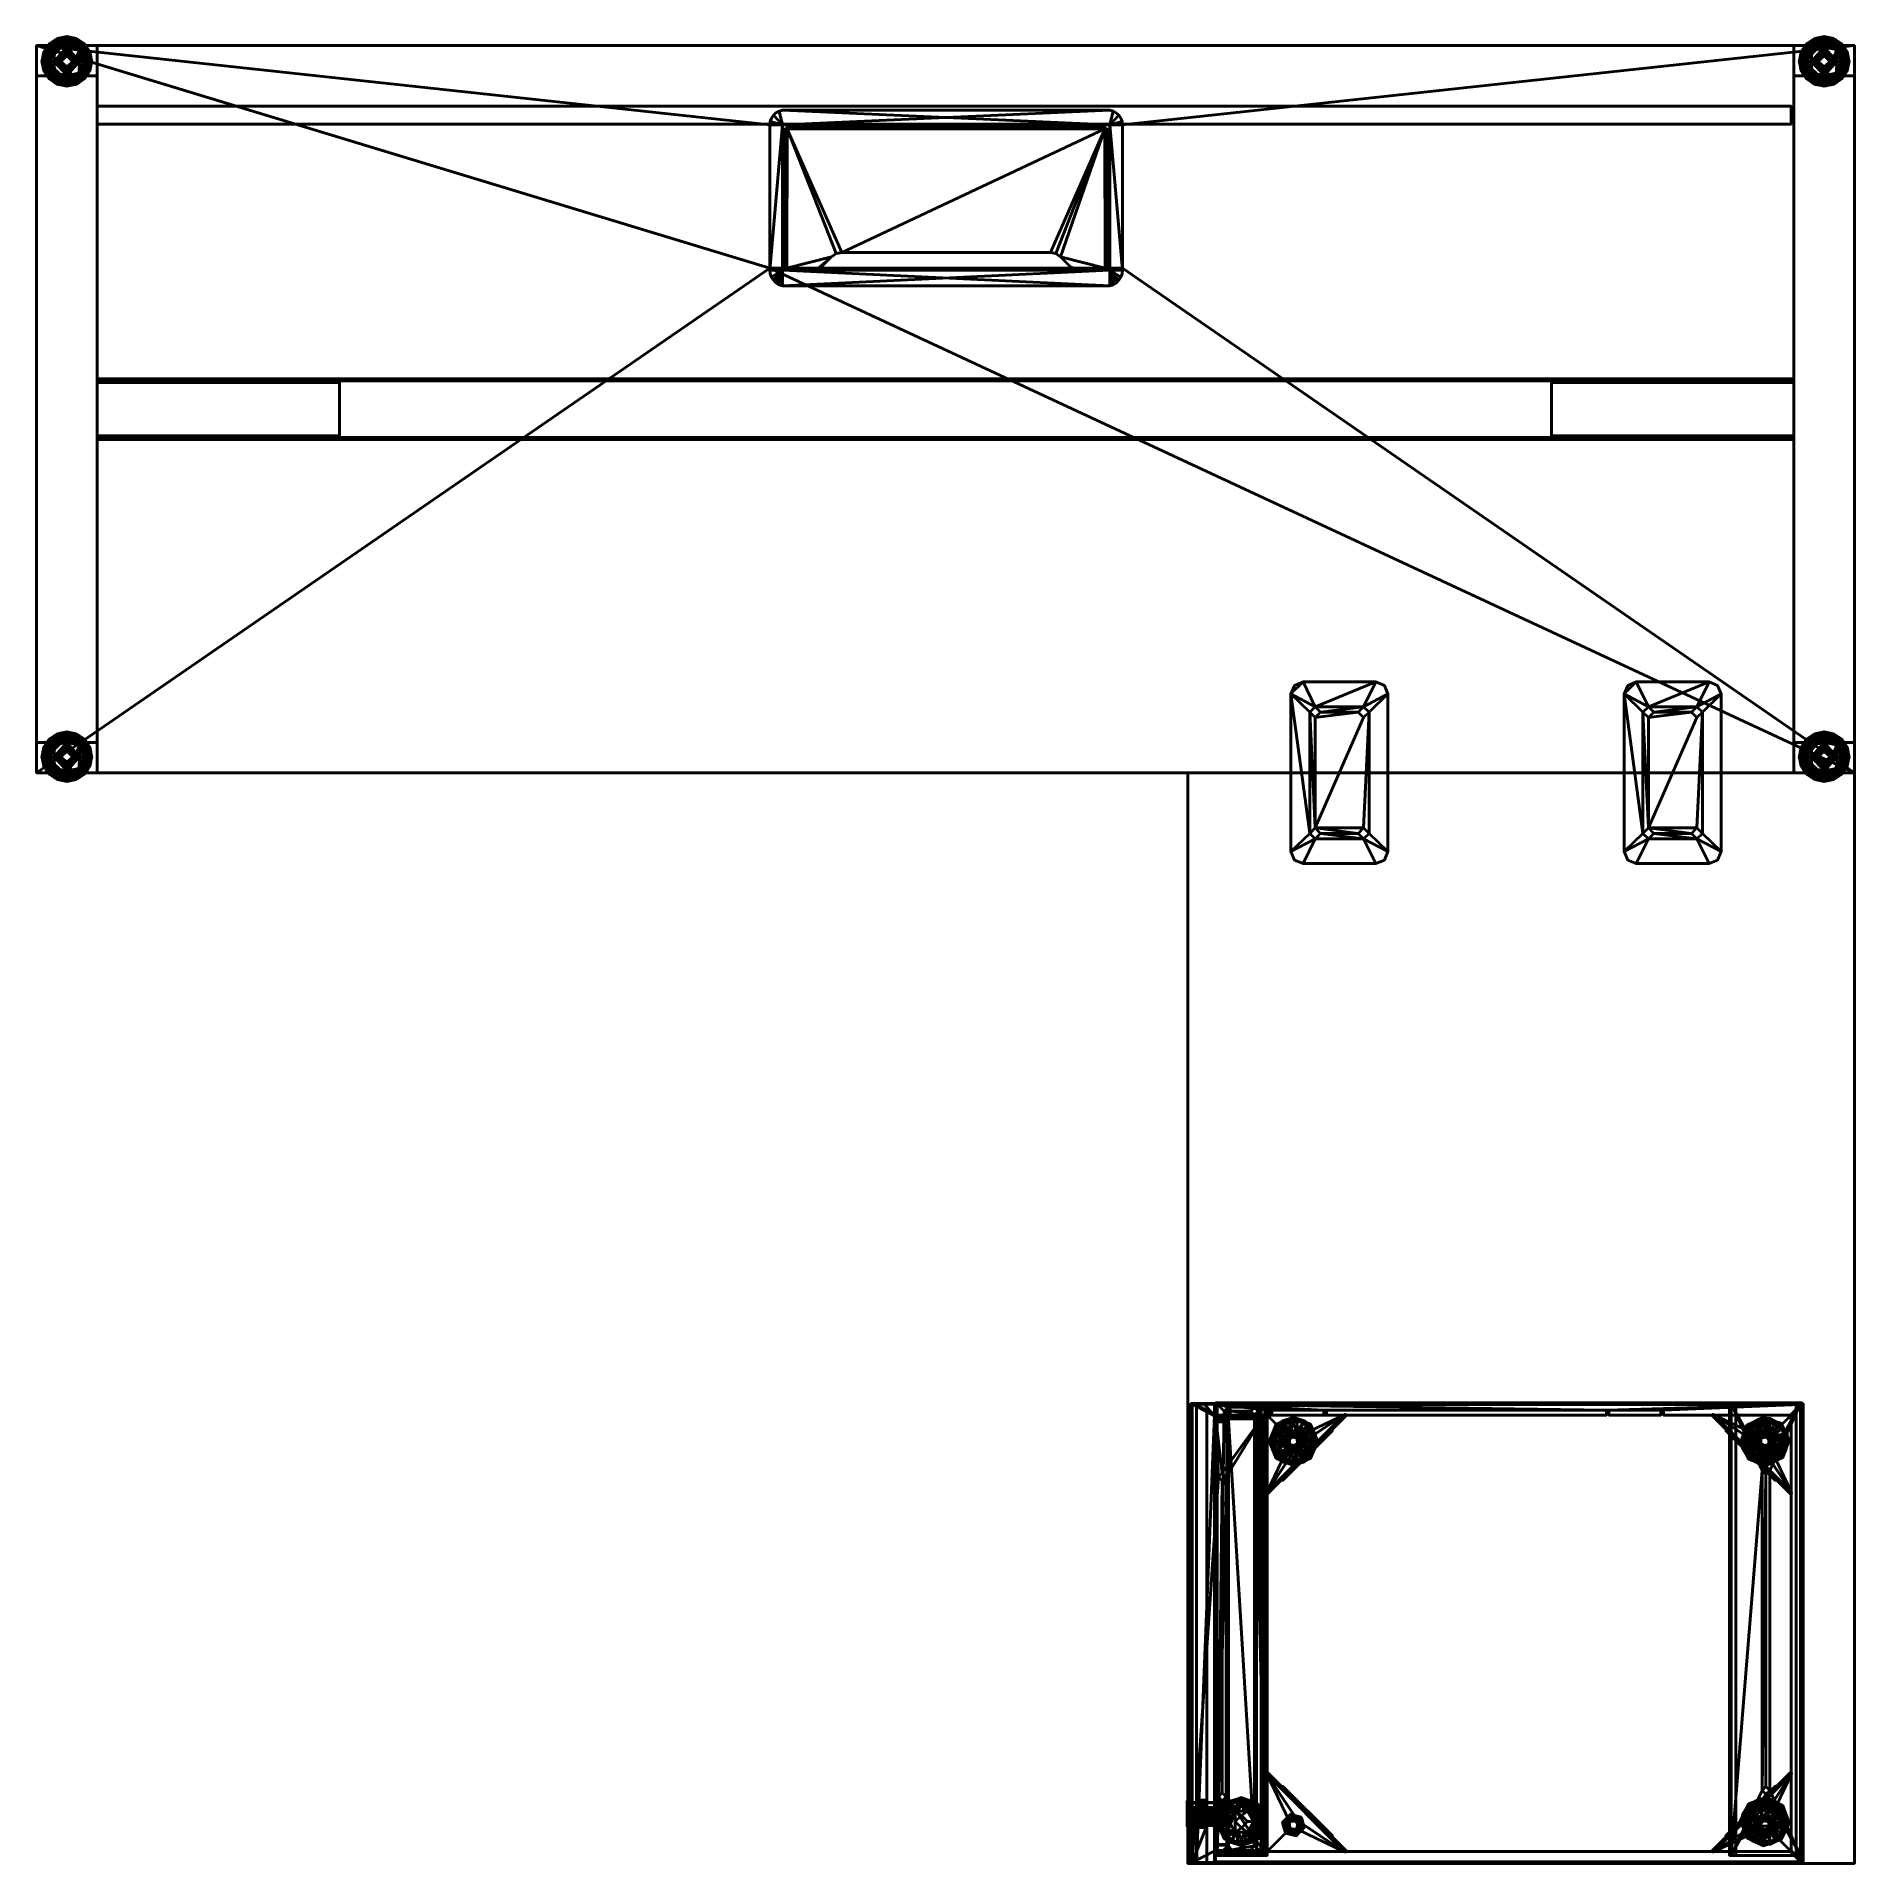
# Model space of a CAD drawing. Header units: millimetres. Extents: x -750 to 750, y -800 to 707.
import ezdxf

# ---------------------------------------------------------------- set-up
doc = ezdxf.new("R2010")
doc.units = ezdxf.units.MM
doc.layers.add('I-FURN', color=7, linetype='Continuous', lineweight=40)
doc.layers.add('I-FURN-PNLS', color=7, linetype='Continuous', lineweight=40)

# ---------------------------------------------------------------- blocks, each defined once
blk = doc.blocks.new('FamilyGeomCombination_190282-Vista 1')
at = {"layer": 'I-FURN', "color": 252, "true_color": 0xa39689}
mesh = blk.add_polyface(dxfattribs=at)
corners = [(207, -799.3, 348.2), (207, -421.1, 348.2), (207, -421.1, 33.6), (207, -799.3, 33.6)]
mesh.append_faces([[corners[k] for k in face] for face in [(3, 0, 1, 2)]], dxfattribs={"color": 252})
mesh = blk.add_polyface(dxfattribs=at)
corners = [(207, -421.1, 348.2), (207, -799.3, 348.2), (222, -799.3, 348.2), (222, -430, 348.2), (213.1, -421.1, 348.2)]
mesh.append_faces([[corners[k] for k in face] for face in [(3, 1, 2)]], dxfattribs={"vtx0": -1, "color": 252})
mesh.append_faces([[corners[k] for k in face] for face in [(0, 1, 3, 4)]], dxfattribs={"vtx1": -1, "color": 252})
mesh = blk.add_polyface(dxfattribs=at)
corners = [(207, -421.1, 33.6), (207, -421.1, 348.2), (213.1, -421.1, 348.2), (213.1, -421.1, 33.6)]
mesh.append_faces([[corners[k] for k in face] for face in [(0, 1, 2, 3)]], dxfattribs={"color": 252})
mesh = blk.add_polyface(dxfattribs=at)
corners = [(207, -799.3, 33.6), (207, -421.1, 33.6), (213.1, -421.1, 33.6), (222, -430, 33.6), (222, -799.3, 33.6)]
mesh.append_faces([[corners[k] for k in face] for face in [(3, 1, 2)]], dxfattribs={"vtx0": -1, "color": 252})
mesh.append_faces([[corners[k] for k in face] for face in [(0, 1, 3, 4)]], dxfattribs={"vtx1": -1, "color": 252})
mesh = blk.add_polyface(dxfattribs=at)
corners = [(222, -430, 348.2), (222, -430, 33.6), (213.1, -421.1, 33.6), (213.1, -421.1, 348.2)]
mesh.append_faces([[corners[k] for k in face] for face in [(2, 3, 0, 1)]], dxfattribs={"color": 252})
mesh = blk.add_polyface(dxfattribs=at)
corners = [(222, -799.3, 348.2), (222, -799.3, 33.6), (222, -430, 33.6), (222, -430, 348.2)]
mesh.append_faces([[corners[k] for k in face] for face in [(1, 2, 3, 0)]], dxfattribs={"color": 252})
mesh = blk.add_polyface(dxfattribs=at)
corners = [(207, -799.3, 348.2), (207, -799.3, 33.6), (222, -799.3, 33.6), (222, -799.3, 348.2)]
mesh.append_faces([[corners[k] for k in face] for face in [(3, 0, 1, 2)]], dxfattribs={"color": 252})
blk = doc.blocks.new('FamilyGeomCombination_190283-Vista 1')
at = {"layer": 'I-FURN', "color": 252, "true_color": 0xa39689}
mesh = blk.add_polyface(dxfattribs=at)
corners = [(207, -799.3, 504.4), (207, -421.1, 504.4), (207, -421.1, 350.6), (207, -799.3, 350.6)]
mesh.append_faces([[corners[k] for k in face] for face in [(3, 0, 1, 2)]], dxfattribs={"color": 252})
mesh = blk.add_polyface(dxfattribs=at)
corners = [(207, -421.1, 504.4), (207, -799.3, 504.4), (222, -799.3, 504.4), (222, -430, 504.4), (213.1, -421.1, 504.4)]
mesh.append_faces([[corners[k] for k in face] for face in [(3, 1, 2)]], dxfattribs={"vtx0": -1, "color": 252})
mesh.append_faces([[corners[k] for k in face] for face in [(0, 1, 3, 4)]], dxfattribs={"vtx1": -1, "color": 252})
mesh = blk.add_polyface(dxfattribs=at)
corners = [(207, -421.1, 350.6), (207, -421.1, 504.4), (213.1, -421.1, 504.4), (213.1, -421.1, 350.6)]
mesh.append_faces([[corners[k] for k in face] for face in [(0, 1, 2, 3)]], dxfattribs={"color": 252})
mesh = blk.add_polyface(dxfattribs=at)
corners = [(207, -799.3, 350.6), (207, -421.1, 350.6), (213.1, -421.1, 350.6), (222, -430, 350.6), (222, -799.3, 350.6)]
mesh.append_faces([[corners[k] for k in face] for face in [(3, 1, 2)]], dxfattribs={"vtx0": -1, "color": 252})
mesh.append_faces([[corners[k] for k in face] for face in [(0, 1, 3, 4)]], dxfattribs={"vtx1": -1, "color": 252})
mesh = blk.add_polyface(dxfattribs=at)
corners = [(222, -430, 504.4), (222, -430, 350.6), (213.1, -421.1, 350.6), (213.1, -421.1, 504.4)]
mesh.append_faces([[corners[k] for k in face] for face in [(2, 3, 0, 1)]], dxfattribs={"color": 252})
mesh = blk.add_polyface(dxfattribs=at)
corners = [(222, -799.3, 504.4), (222, -799.3, 350.6), (222, -430, 350.6), (222, -430, 504.4)]
mesh.append_faces([[corners[k] for k in face] for face in [(1, 2, 3, 0)]], dxfattribs={"color": 252})
mesh = blk.add_polyface(dxfattribs=at)
corners = [(207, -799.3, 504.4), (207, -799.3, 350.6), (222, -799.3, 350.6), (222, -799.3, 504.4)]
mesh.append_faces([[corners[k] for k in face] for face in [(0, 1, 2, 3)]], dxfattribs={"color": 252})
blk = doc.blocks.new('FamilyGeomCombination_190284-Vista 1')
at = {"layer": 'I-FURN', "color": 252, "true_color": 0xa39689}
mesh = blk.add_polyface(dxfattribs=at)
corners = [(207, -799.3, 659.5), (207, -421.1, 659.5), (207, -421.1, 505.7), (207, -799.3, 505.7)]
mesh.append_faces([[corners[k] for k in face] for face in [(3, 0, 1, 2)]], dxfattribs={"color": 252})
mesh = blk.add_polyface(dxfattribs=at)
corners = [(207, -421.1, 659.5), (207, -799.3, 659.5), (222, -799.3, 659.5), (222, -430, 659.5), (213.1, -421.1, 659.5)]
mesh.append_faces([[corners[k] for k in face] for face in [(3, 1, 2)]], dxfattribs={"vtx0": -1, "color": 252})
mesh.append_faces([[corners[k] for k in face] for face in [(0, 1, 3, 4)]], dxfattribs={"vtx1": -1, "color": 252})
mesh = blk.add_polyface(dxfattribs=at)
corners = [(207, -421.1, 505.7), (207, -421.1, 659.5), (213.1, -421.1, 659.5), (213.1, -421.1, 505.7)]
mesh.append_faces([[corners[k] for k in face] for face in [(0, 1, 2, 3)]], dxfattribs={"color": 252})
mesh = blk.add_polyface(dxfattribs=at)
corners = [(207, -799.3, 505.7), (207, -421.1, 505.7), (213.1, -421.1, 505.7), (222, -430, 505.7), (222, -799.3, 505.7)]
mesh.append_faces([[corners[k] for k in face] for face in [(3, 1, 2)]], dxfattribs={"vtx0": -1, "color": 252})
mesh.append_faces([[corners[k] for k in face] for face in [(0, 1, 3, 4)]], dxfattribs={"vtx1": -1, "color": 252})
mesh = blk.add_polyface(dxfattribs=at)
corners = [(222, -430, 659.5), (222, -430, 505.7), (213.1, -421.1, 505.7), (213.1, -421.1, 659.5)]
mesh.append_faces([[corners[k] for k in face] for face in [(3, 0, 1, 2)]], dxfattribs={"color": 252})
mesh = blk.add_polyface(dxfattribs=at)
corners = [(222, -799.3, 659.5), (222, -799.3, 505.7), (222, -430, 505.7), (222, -430, 659.5)]
mesh.append_faces([[corners[k] for k in face] for face in [(1, 2, 3, 0)]], dxfattribs={"color": 252})
mesh = blk.add_polyface(dxfattribs=at)
corners = [(207, -799.3, 659.5), (207, -799.3, 505.7), (222, -799.3, 505.7), (222, -799.3, 659.5)]
mesh.append_faces([[corners[k] for k in face] for face in [(0, 1, 2, 3)]], dxfattribs={"color": 252})
blk = doc.blocks.new('Tapa de caja tomas - Tapa de caja tomas-202627-Vista 1')
at = {"layer": 'I-FURN-PNLS', "color": 250, "true_color": 0x161616}
mesh = blk.add_polyface(dxfattribs=at)
corners = [(72.4, -134.5, 694.1), (72.4, 135.6, 694.1), (71.5, 138.4, 694.1), (69.9, 141, 694.1), (67.8, 143.1, 694.1), (65.3, 144.7, 694.1), (62.5, 145.7, 694.1), (59.5, 146, 694.1), (-60.3, 146, 694.1), (-63.2, 145.7, 694.1), (-65.9, 144.7, 694.1), (-68.3, 143, 694.1), (-70.3, 140.9, 694.1), (-71.7, 138.4, 694.1), (-72.4, 135.6, 694.1), (-72.4, -134.5, 694.1), (-71.7, -137.3, 694.1), (-70.3, -139.9, 694.1), (-68.3, -142, 694.1), (-65.9, -143.6, 694.1), (-63.2, -144.6, 694.1), (-60.3, -145, 694.1), (59.5, -145, 694.1), (62.5, -144.6, 694.1), (65.3, -143.6, 694.1), (67.8, -142, 694.1), (69.9, -139.9, 694.1), (71.5, -137.4, 694.1), (-60.3, -134.5, 694.1), (-60.3, 135.6, 694.1), (59.5, 135.6, 694.1), (59.5, -134.5, 694.1)]
mesh.append_faces([[corners[k] for k in face] for face in [(9, 29, 8)]], dxfattribs={"vtx0": -1, "vtx1": -1, "color": 250})
mesh.append_faces([[corners[k] for k in face] for face in [(22, 31, 28), (30, 4, 5), (29, 13, 14, 28)]], dxfattribs={"vtx0": -1, "vtx2": -1, "color": 250})
mesh.append_faces([[corners[k] for k in face] for face in [(31, 24, 25, 26), (28, 20, 21, 22), (28, 16, 17, 18), (30, 5, 6, 7), (29, 9, 10, 11)]], dxfattribs={"vtx0": -1, "vtx3": -1, "color": 250})
mesh.append_faces([[corners[k] for k in face] for face in [(23, 24, 31, 22), (27, 0, 31, 26), (0, 1, 31), (19, 20, 28, 18), (15, 16, 28, 14), (3, 4, 30, 2), (12, 13, 29, 11)]], dxfattribs={"vtx1": -1, "vtx2": -1, "color": 250})
mesh.append_faces([[corners[k] for k in face] for face in [(1, 2, 30, 31), (29, 30, 7, 8)]], dxfattribs={"vtx1": -1, "vtx3": -1, "color": 250})
mesh = blk.add_polyface(dxfattribs=at)
corners = [(72.4, -134.5, 693.1), (71.5, -137.4, 693.1), (69.9, -139.9, 693.1), (67.8, -142, 693.1), (65.3, -143.6, 693.1), (62.5, -144.6, 693.1), (59.5, -145, 693.1), (-60.3, -145, 693.1), (-63.2, -144.6, 693.1), (-65.9, -143.6, 693.1), (-68.3, -142, 693.1), (-70.3, -139.9, 693.1), (-71.7, -137.3, 693.1), (-72.4, -134.5, 693.1), (-72.4, 135.6, 693.1), (-71.7, 138.4, 693.1), (-70.3, 140.9, 693.1), (-68.3, 143, 693.1), (-65.9, 144.7, 693.1), (-63.2, 145.7, 693.1), (-60.3, 146, 693.1), (59.5, 146, 693.1), (62.5, 145.7, 693.1), (65.3, 144.7, 693.1), (67.8, 143.1, 693.1), (69.9, 141, 693.1), (71.5, 138.4, 693.1), (72.4, 135.6, 693.1), (-60.3, -134.5, 693.1), (59.5, -134.5, 693.1), (59.5, 135.6, 693.1), (-60.3, 135.6, 693.1)]
mesh.append_faces([[corners[k] for k in face] for face in [(8, 28, 7)]], dxfattribs={"vtx0": -1, "vtx1": -1, "color": 250})
mesh.append_faces([[corners[k] for k in face] for face in [(21, 30, 31), (29, 3, 4), (28, 12, 13, 31)]], dxfattribs={"vtx0": -1, "vtx2": -1, "color": 250})
mesh.append_faces([[corners[k] for k in face] for face in [(30, 23, 24, 25), (31, 19, 20, 21), (31, 15, 16, 17), (29, 4, 5, 6), (28, 8, 9, 10)]], dxfattribs={"vtx0": -1, "vtx3": -1, "color": 250})
mesh.append_faces([[corners[k] for k in face] for face in [(22, 23, 30, 21), (26, 27, 30, 25), (27, 0, 30), (18, 19, 31, 17), (14, 15, 31, 13), (2, 3, 29, 1), (11, 12, 28, 10)]], dxfattribs={"vtx1": -1, "vtx2": -1, "color": 250})
mesh.append_faces([[corners[k] for k in face] for face in [(0, 1, 29, 30), (28, 29, 6, 7)]], dxfattribs={"vtx1": -1, "vtx3": -1, "color": 250})
mesh = blk.add_polyface(dxfattribs=at)
corners = [(-72.4, 135.6, 694.1), (-71.7, 138.4, 694.1), (-70.3, 140.9, 694.1), (-68.3, 143, 694.1), (-65.9, 144.7, 694.1), (-63.2, 145.7, 694.1), (-60.3, 146, 694.1), (-60.3, 146, 693.1), (-63.2, 145.7, 693.1), (-65.9, 144.7, 693.1), (-68.3, 143, 693.1), (-70.3, 140.9, 693.1), (-71.7, 138.4, 693.1), (-72.4, 135.6, 693.1)]
mesh.append_faces([[corners[k] for k in face] for face in [(7, 8, 5, 6), (0, 1, 12, 13)]], dxfattribs={"vtx1": -1, "color": 250})
mesh.append_faces([[corners[k] for k in face] for face in [(8, 9, 4, 5), (3, 4, 9, 10), (10, 11, 2, 3), (11, 12, 1, 2)]], dxfattribs={"vtx1": -1, "vtx3": -1, "color": 250})
mesh = blk.add_polyface(dxfattribs=at)
corners = [(-60.3, 146, 694.1), (59.5, 146, 694.1), (59.5, 146, 693.1), (-60.3, 146, 693.1)]
mesh.append_faces([[corners[k] for k in face] for face in [(3, 0, 1, 2)]], dxfattribs={"color": 250})
mesh = blk.add_polyface(dxfattribs=at)
corners = [(59.5, 146, 694.1), (62.5, 145.7, 694.1), (65.3, 144.7, 694.1), (67.8, 143.1, 694.1), (69.9, 141, 694.1), (71.5, 138.4, 694.1), (72.4, 135.6, 694.1), (72.4, 135.6, 693.1), (71.5, 138.4, 693.1), (69.9, 141, 693.1), (67.8, 143.1, 693.1), (65.3, 144.7, 693.1), (62.5, 145.7, 693.1), (59.5, 146, 693.1)]
mesh.append_faces([[corners[k] for k in face] for face in [(7, 8, 5, 6), (0, 1, 12, 13)]], dxfattribs={"vtx1": -1, "color": 250})
mesh.append_faces([[corners[k] for k in face] for face in [(8, 9, 4, 5), (3, 4, 9, 10), (10, 11, 2, 3), (11, 12, 1, 2)]], dxfattribs={"vtx1": -1, "vtx3": -1, "color": 250})
mesh = blk.add_polyface(dxfattribs=at)
corners = [(-72.4, -134.5, 694.1), (-72.4, 135.6, 694.1), (-72.4, 135.6, 693.1), (-72.4, -134.5, 693.1)]
mesh.append_faces([[corners[k] for k in face] for face in [(3, 0, 1, 2)]], dxfattribs={"color": 250})
mesh = blk.add_polyface(dxfattribs=at)
corners = [(-60.3, 135.6, 694.1), (-60.3, -134.5, 694.1), (-60.3, -134.5, 693.1), (-60.3, 135.6, 693.1)]
mesh.append_faces([[corners[k] for k in face] for face in [(0, 1, 2, 3)]], dxfattribs={"color": 250})
mesh = blk.add_polyface(dxfattribs=at)
corners = [(59.5, 135.6, 694.1), (-60.3, 135.6, 694.1), (-60.3, 135.6, 693.1), (59.5, 135.6, 693.1)]
mesh.append_faces([[corners[k] for k in face] for face in [(0, 1, 2, 3)]], dxfattribs={"color": 250})
mesh = blk.add_polyface(dxfattribs=at)
corners = [(-58.8, 131.4, 692.1), (-58.3, 131.4, 693.3), (-57.1, 131.4, 693.8), (-57.1, 131.4, 693.1), (-57.8, 131.4, 692.8), (-58.1, 131.4, 692.1)]
mesh.append_faces([[corners[k] for k in face] for face in [(2, 3, 4, 1)]], dxfattribs={"vtx2": -1, "color": 250})
mesh.append_faces([[corners[k] for k in face] for face in [(4, 5, 0, 1)]], dxfattribs={"vtx3": -1, "color": 250})
mesh = blk.add_polyface(dxfattribs=at)
corners = [(-57.1, 131.4, 693.8), (-58.3, 131.4, 693.3), (-58.8, 131.4, 692.1), (-58.8, -130.6, 692.1), (-58.3, -130.6, 693.3), (-57.1, -130.6, 693.8)]
mesh.append_faces([[corners[k] for k in face] for face in [(5, 0, 1, 4), (2, 3, 4, 1)]], dxfattribs={"vtx2": -1, "color": 250})
mesh = blk.add_polyface(dxfattribs=at)
corners = [(-58.1, 130.4, 688.3), (-58.8, 130.4, 688.3), (-58.8, 131.1, 688.6), (-58.8, 131.4, 689.3), (-58.1, 131.4, 689.3), (-58.1, 131.1, 688.6)]
mesh.append_faces([[corners[k] for k in face] for face in [(3, 4, 5, 2), (0, 1, 2, 5)]], dxfattribs={"vtx2": -1, "color": 250})
mesh = blk.add_polyface(dxfattribs=at)
corners = [(-58.8, 131.4, 689.3), (-58.8, 131.1, 688.6), (-58.8, 130.4, 688.3), (-58.8, -129.6, 688.3), (-58.8, -130.3, 688.6), (-58.8, -130.6, 689.3), (-58.8, -130.6, 692.1), (-58.8, 131.4, 692.1)]
mesh.append_faces([[corners[k] for k in face] for face in [(7, 2, 3, 6)]], dxfattribs={"vtx0": -1, "vtx2": -1, "color": 250})
mesh.append_faces([[corners[k] for k in face] for face in [(0, 1, 2, 7)]], dxfattribs={"vtx2": -1, "color": 250})
mesh.append_faces([[corners[k] for k in face] for face in [(3, 4, 5, 6)]], dxfattribs={"vtx3": -1, "color": 250})
mesh = blk.add_polyface(dxfattribs=at)
corners = [(-58.1, 131.4, 692.1), (-58.1, 131.4, 689.3), (-58.8, 131.4, 689.3), (-58.8, 131.4, 692.1)]
mesh.append_faces([[corners[k] for k in face] for face in [(2, 3, 0, 1)]], dxfattribs={"color": 250})
mesh = blk.add_polyface(dxfattribs=at)
corners = [(-58.1, -129.6, 688.3), (-58.8, -129.6, 688.3), (-58.8, 130.4, 688.3), (-58.1, 130.4, 688.3)]
mesh.append_faces([[corners[k] for k in face] for face in [(1, 2, 3, 0)]], dxfattribs={"color": 250})
mesh = blk.add_polyface(dxfattribs=at)
corners = [(-57.1, -130.6, 693.1), (-57.8, -130.6, 692.8), (-58.1, -130.6, 692.1), (-58.1, 131.4, 692.1), (-57.8, 131.4, 692.8), (-57.1, 131.4, 693.1)]
mesh.append_faces([[corners[k] for k in face] for face in [(4, 5, 0, 1), (1, 2, 3, 4)]], dxfattribs={"vtx3": -1, "color": 250})
mesh = blk.add_polyface(dxfattribs=at)
corners = [(-58.1, -130.6, 692.1), (-58.1, -130.6, 689.3), (-58.1, -130.3, 688.6), (-58.1, -129.6, 688.3), (-58.1, 130.4, 688.3), (-58.1, 131.1, 688.6), (-58.1, 131.4, 689.3), (-58.1, 131.4, 692.1)]
mesh.append_faces([[corners[k] for k in face] for face in [(3, 4, 7, 0)]], dxfattribs={"vtx1": -1, "vtx3": -1, "color": 250})
mesh.append_faces([[corners[k] for k in face] for face in [(1, 2, 3, 0)]], dxfattribs={"vtx2": -1, "color": 250})
mesh.append_faces([[corners[k] for k in face] for face in [(4, 5, 6, 7)]], dxfattribs={"vtx3": -1, "color": 250})
mesh = blk.add_polyface(dxfattribs=at)
corners = [(-57.1, 131.8, 693.8), (-57.1, 133, 693.3), (-57.1, 133.5, 692.1), (-57.1, 132.8, 692.1), (-57.1, 132.5, 692.8), (-57.1, 131.8, 693.1), (-57.1, 131.8, 693.3), (-57.1, 131.8, 693.5), (-57.1, 131.8, 693.7)]
mesh.append_faces([[corners[k] for k in face] for face in [(4, 2, 3), (1, 7, 8, 0)]], dxfattribs={"vtx0": -1, "color": 250})
mesh.append_faces([[corners[k] for k in face] for face in [(1, 2, 4, 7)]], dxfattribs={"vtx1": -1, "vtx2": -1, "vtx3": -1, "color": 250})
mesh.append_faces([[corners[k] for k in face] for face in [(4, 5, 6, 7)]], dxfattribs={"vtx3": -1, "color": 250})
mesh = blk.add_polyface(dxfattribs=at)
corners = [(-57.1, 131.8, 693.8), (57.9, 131.8, 693.8), (57.9, 133, 693.3), (57.9, 133.5, 692.1), (-57.1, 133.5, 692.1), (-57.1, 133, 693.3)]
mesh.append_faces([[corners[k] for k in face] for face in [(0, 1, 2, 5), (3, 4, 5, 2)]], dxfattribs={"vtx2": -1, "color": 250})
mesh = blk.add_polyface(dxfattribs=at)
corners = [(-57.1, 132.8, 678.4), (-57.1, 133.5, 678.4), (-56.1, 133.5, 676.1), (-53.7, 133.5, 675.4), (-53.7, 132.8, 675.4), (-56.1, 132.8, 676.1)]
mesh.append_faces([[corners[k] for k in face] for face in [(3, 4, 5, 2), (0, 1, 2, 5)]], dxfattribs={"vtx2": -1, "color": 250})
mesh = blk.add_polyface(dxfattribs=at)
corners = [(57.9, 133.5, 690.5), (57.2, 133.5, 688.5), (55.3, 133.5, 687.5), (-53.7, 133.5, 675.4), (-56.1, 133.5, 676.1), (-57.1, 133.5, 678.4), (-57.1, 133.5, 692.1), (57.9, 133.5, 692.1), (-43.7, 133.5, 685), (-46.8, 133.5, 688.2), (-50, 133.5, 685), (-46.8, 133.5, 681.9)]
mesh.append_faces([[corners[k] for k in face] for face in [(2, 7, 0, 1)]], dxfattribs={"vtx0": -1, "color": 250})
mesh.append_faces([[corners[k] for k in face] for face in [(6, 9, 10, 5), (9, 6, 7), (3, 10, 11), (11, 2, 3), (7, 8, 9)]], dxfattribs={"vtx0": -1, "vtx2": -1, "color": 250})
mesh.append_faces([[corners[k] for k in face] for face in [(2, 11, 8, 7)]], dxfattribs={"vtx0": -1, "vtx2": -1, "vtx3": -1, "color": 250})
mesh.append_faces([[corners[k] for k in face] for face in [(3, 4, 5, 10)]], dxfattribs={"vtx2": -1, "vtx3": -1, "color": 250})
mesh = blk.add_polyface(dxfattribs=at)
corners = [(-57.1, 133.5, 692.1), (-57.1, 133.5, 678.4), (-57.1, 132.8, 678.4), (-57.1, 132.8, 692.1)]
mesh.append_faces([[corners[k] for k in face] for face in [(0, 1, 2, 3)]], dxfattribs={"color": 250})
mesh = blk.add_polyface(dxfattribs=at)
corners = [(-57.1, 132.8, 692.1), (57.9, 132.8, 692.1), (57.9, 132.5, 692.8), (57.9, 131.8, 693.1), (-57.1, 131.8, 693.1), (-57.1, 132.5, 692.8)]
mesh.append_faces([[corners[k] for k in face] for face in [(2, 3, 4, 5), (5, 0, 1, 2)]], dxfattribs={"vtx3": -1, "color": 250})
mesh = blk.add_polyface(dxfattribs=at)
corners = [(-57.1, 132.8, 692.1), (-57.1, 132.8, 678.4), (-56.1, 132.8, 676.1), (-53.7, 132.8, 675.4), (55.3, 132.8, 687.5), (57.2, 132.8, 688.5), (57.9, 132.8, 690.5), (57.9, 132.8, 692.1), (-50, 132.8, 685), (-46.8, 132.8, 688.2), (-43.7, 132.8, 685), (-46.8, 132.8, 681.9)]
mesh.append_faces([[corners[k] for k in face] for face in [(3, 11, 8, 1)]], dxfattribs={"vtx0": -1, "vtx2": -1, "vtx3": -1, "color": 250})
mesh.append_faces([[corners[k] for k in face] for face in [(2, 3, 1), (6, 7, 4, 5)]], dxfattribs={"vtx1": -1, "color": 250})
mesh.append_faces([[corners[k] for k in face] for face in [(7, 0, 9), (3, 4, 11), (9, 10, 7)]], dxfattribs={"vtx1": -1, "vtx2": -1, "color": 250})
mesh.append_faces([[corners[k] for k in face] for face in [(10, 11, 4, 7)]], dxfattribs={"vtx1": -1, "vtx2": -1, "vtx3": -1, "color": 250})
mesh.append_faces([[corners[k] for k in face] for face in [(8, 9, 0, 1)]], dxfattribs={"vtx1": -1, "vtx3": -1, "color": 250})
mesh = blk.add_polyface(dxfattribs=at)
corners = [(-57.1, 131.8, 693.1), (57.9, 131.8, 693.1), (57.9, 106, 693.1), (57.6, 104.5, 693.1), (56.7, 103.2, 693.1), (48.4, 94.9, 693.1), (45.8, 91, 693.1), (44.9, 86.5, 693.1), (44.9, -85.6, 693.1), (45.8, -90.2, 693.1), (48.4, -94.1, 693.1), (56.7, -102.4, 693.1), (57.6, -103.7, 693.1), (57.9, -105.2, 693.1), (57.9, -131, 693.1), (-57.1, -131, 693.1), (-57.1, -130.6, 693.1), (-57.1, 131.4, 693.1)]
mesh.append_faces([[corners[k] for k in face] for face in [(6, 17, 5)]], dxfattribs={"vtx0": -1, "vtx1": -1, "color": 250})
mesh.append_faces([[corners[k] for k in face] for face in [(10, 14, 16, 9)]], dxfattribs={"vtx0": -1, "vtx1": -1, "vtx2": -1, "color": 250})
mesh.append_faces([[corners[k] for k in face] for face in [(17, 6, 7), (17, 7, 8), (2, 4, 5, 1)]], dxfattribs={"vtx0": -1, "vtx2": -1, "color": 250})
mesh.append_faces([[corners[k] for k in face] for face in [(3, 4, 2)]], dxfattribs={"vtx1": -1, "color": 250})
mesh.append_faces([[corners[k] for k in face] for face in [(13, 14, 10)]], dxfattribs={"vtx1": -1, "vtx2": -1, "color": 250})
mesh.append_faces([[corners[k] for k in face] for face in [(8, 9, 16, 17)]], dxfattribs={"vtx1": -1, "vtx3": -1, "color": 250})
mesh.append_faces([[corners[k] for k in face] for face in [(14, 15, 16), (11, 12, 13, 10)]], dxfattribs={"vtx2": -1, "color": 250})
mesh.append_faces([[corners[k] for k in face] for face in [(17, 0, 1, 5)]], dxfattribs={"vtx2": -1, "vtx3": -1, "color": 250})
mesh = blk.add_polyface(dxfattribs=at)
corners = [(-57.1, 131.4, 693.1), (-57.1, 131.4, 693.8), (-57.1, 131.8, 693.8), (-57.1, 131.8, 693.7), (-57.1, 131.8, 693.5), (-57.1, 131.8, 693.3), (-57.1, 131.8, 693.1)]
mesh.append_faces([[corners[k] for k in face] for face in [(1, 4, 0)]], dxfattribs={"vtx0": -1, "vtx1": -1, "color": 250})
mesh.append_faces([[corners[k] for k in face] for face in [(3, 4, 1, 2)]], dxfattribs={"vtx1": -1, "color": 250})
mesh.append_faces([[corners[k] for k in face] for face in [(5, 6, 0, 4)]], dxfattribs={"vtx2": -1, "color": 250})
mesh = blk.add_polyface(dxfattribs=at)
corners = [(-57.1, -130.6, 693.8), (-57.1, -131, 693.8), (57.9, -131, 693.8), (57.9, -105.2, 693.8), (57.6, -103.7, 693.8), (56.7, -102.4, 693.8), (48.4, -94.1, 693.8), (45.8, -90.2, 693.8), (44.9, -85.6, 693.8), (44.9, 86.5, 693.8), (45.8, 91, 693.8), (48.4, 94.9, 693.8), (56.7, 103.2, 693.8), (57.6, 104.5, 693.8), (57.9, 106, 693.8), (57.9, 131.8, 693.8), (-57.1, 131.8, 693.8), (-57.1, 131.4, 693.8)]
mesh.append_faces([[corners[k] for k in face] for face in [(14, 12, 13)]], dxfattribs={"vtx0": -1, "color": 250})
mesh.append_faces([[corners[k] for k in face] for face in [(0, 2, 6, 7)]], dxfattribs={"vtx0": -1, "vtx1": -1, "vtx3": -1, "color": 250})
mesh.append_faces([[corners[k] for k in face] for face in [(0, 7, 8), (6, 2, 3)]], dxfattribs={"vtx0": -1, "vtx2": -1, "color": 250})
mesh.append_faces([[corners[k] for k in face] for face in [(17, 10, 11, 15)]], dxfattribs={"vtx0": -1, "vtx2": -1, "vtx3": -1, "color": 250})
mesh.append_faces([[corners[k] for k in face] for face in [(9, 10, 17)]], dxfattribs={"vtx1": -1, "vtx2": -1, "color": 250})
mesh.append_faces([[corners[k] for k in face] for face in [(8, 9, 17, 0), (11, 12, 14, 15)]], dxfattribs={"vtx1": -1, "vtx3": -1, "color": 250})
mesh.append_faces([[corners[k] for k in face] for face in [(0, 1, 2), (15, 16, 17)]], dxfattribs={"vtx2": -1, "color": 250})
mesh.append_faces([[corners[k] for k in face] for face in [(3, 4, 5, 6)]], dxfattribs={"vtx3": -1, "color": 250})
mesh = blk.add_polyface(dxfattribs=at)
corners = [(-53.7, 132.8, 675.4), (-53.7, 133.5, 675.4), (55.3, 133.5, 687.5), (55.3, 132.8, 687.5)]
mesh.append_faces([[corners[k] for k in face] for face in [(1, 2, 3, 0)]], dxfattribs={"color": 250})
mesh = blk.add_polyface(dxfattribs=at)
corners = [(-43.7, 133.5, 685), (-43.7, 133.4, 685), (-43.7, 133.2, 685), (-43.7, 133, 685), (-43.7, 132.8, 685), (-46.8, 132.8, 688.2), (-50, 132.8, 685), (-50, 133, 685), (-50, 133.2, 685), (-50, 133.4, 685), (-50, 133.5, 685), (-46.8, 133.5, 688.2)]
mesh.append_faces([[corners[k] for k in face] for face in [(1, 11, 0)]], dxfattribs={"vtx0": -1, "color": 250})
mesh.append_faces([[corners[k] for k in face] for face in [(5, 8, 11), (2, 5, 11, 1)]], dxfattribs={"vtx0": -1, "vtx1": -1, "vtx2": -1, "color": 250})
mesh.append_faces([[corners[k] for k in face] for face in [(7, 8, 5, 6)]], dxfattribs={"vtx1": -1, "color": 250})
mesh.append_faces([[corners[k] for k in face] for face in [(9, 10, 11, 8), (3, 4, 5, 2)]], dxfattribs={"vtx2": -1, "color": 250})
mesh = blk.add_polyface(dxfattribs=at)
corners = [(-50, 132.8, 685), (-46.8, 132.8, 681.9), (-43.7, 132.8, 685), (-43.7, 133, 685), (-43.7, 133.2, 685), (-43.7, 133.4, 685), (-43.7, 133.5, 685), (-46.8, 133.5, 681.9), (-50, 133.5, 685), (-50, 133.4, 685), (-50, 133.2, 685), (-50, 133, 685)]
mesh.append_faces([[corners[k] for k in face] for face in [(1, 7, 10)]], dxfattribs={"vtx0": -1, "vtx1": -1, "vtx2": -1, "color": 250})
mesh.append_faces([[corners[k] for k in face] for face in [(4, 5, 7, 1)]], dxfattribs={"vtx1": -1, "vtx2": -1, "vtx3": -1, "color": 250})
mesh.append_faces([[corners[k] for k in face] for face in [(5, 6, 7), (11, 0, 1, 10)]], dxfattribs={"vtx2": -1, "color": 250})
mesh.append_faces([[corners[k] for k in face] for face in [(1, 2, 3, 4), (7, 8, 9, 10)]], dxfattribs={"vtx3": -1, "color": 250})
mesh = blk.add_polyface(dxfattribs=at)
corners = [(55.3, 132.8, 687.5), (55.3, 133.5, 687.5), (57.2, 133.5, 688.5), (57.9, 133.5, 690.5), (57.9, 132.8, 690.5), (57.2, 132.8, 688.5)]
mesh.append_faces([[corners[k] for k in face] for face in [(3, 4, 5, 2), (0, 1, 2, 5)]], dxfattribs={"vtx2": -1, "color": 250})
mesh = blk.add_polyface(dxfattribs=at)
corners = [(57.9, 133.5, 692.1), (57.9, 133, 693.3), (57.9, 131.8, 693.8), (57.9, 131.8, 693.7), (57.9, 131.8, 693.5), (57.9, 131.8, 693.3), (57.9, 131.8, 693.1), (57.9, 132.5, 692.8), (57.9, 132.8, 692.1)]
mesh.append_faces([[corners[k] for k in face] for face in [(7, 4, 5, 6)]], dxfattribs={"vtx0": -1, "color": 250})
mesh.append_faces([[corners[k] for k in face] for face in [(1, 4, 7, 0)]], dxfattribs={"vtx0": -1, "vtx1": -1, "vtx2": -1, "color": 250})
mesh.append_faces([[corners[k] for k in face] for face in [(3, 4, 1, 2), (8, 0, 7)]], dxfattribs={"vtx1": -1, "color": 250})
mesh = blk.add_polyface(dxfattribs=at)
corners = [(57.9, 132.8, 692.1), (57.9, 132.8, 690.5), (57.9, 133.5, 690.5), (57.9, 133.5, 692.1)]
mesh.append_faces([[corners[k] for k in face] for face in [(2, 3, 0, 1)]], dxfattribs={"color": 250})
mesh = blk.add_polyface(dxfattribs=at)
corners = [(57.9, 106, 693.8), (57.9, 106, 693.1), (57.9, 131.8, 693.1), (57.9, 131.8, 693.3), (57.9, 131.8, 693.5), (57.9, 131.8, 693.7), (57.9, 131.8, 693.8)]
mesh.append_faces([[corners[k] for k in face] for face in [(0, 5, 6)]], dxfattribs={"vtx0": -1, "color": 250})
mesh.append_faces([[corners[k] for k in face] for face in [(3, 4, 1, 2)]], dxfattribs={"vtx1": -1, "color": 250})
mesh.append_faces([[corners[k] for k in face] for face in [(0, 1, 4, 5)]], dxfattribs={"vtx1": -1, "vtx3": -1, "color": 250})
mesh = blk.add_polyface(dxfattribs=at)
corners = [(59.5, -134.5, 694.1), (59.5, 135.6, 694.1), (59.5, 135.6, 693.1), (59.5, -134.5, 693.1)]
mesh.append_faces([[corners[k] for k in face] for face in [(0, 1, 2, 3)]], dxfattribs={"color": 250})
mesh = blk.add_polyface(dxfattribs=at)
corners = [(72.4, 135.6, 694.1), (72.4, -134.5, 694.1), (72.4, -134.5, 693.1), (72.4, 135.6, 693.1)]
mesh.append_faces([[corners[k] for k in face] for face in [(3, 0, 1, 2)]], dxfattribs={"color": 250})
mesh = blk.add_polyface(dxfattribs=at)
corners = [(57.9, 106, 693.1), (57.9, 106, 693.8), (57.6, 104.5, 693.8), (56.7, 103.2, 693.8), (56.7, 103.2, 693.1), (57.6, 104.5, 693.1)]
mesh.append_faces([[corners[k] for k in face] for face in [(2, 3, 4, 5), (5, 0, 1, 2)]], dxfattribs={"vtx3": -1, "color": 250})
mesh = blk.add_polyface(dxfattribs=at)
corners = [(48.4, 94.9, 693.1), (48.4, 94.9, 693.8), (45.8, 91, 693.8), (44.9, 86.5, 693.8), (44.9, 86.5, 693.1), (45.8, 91, 693.1)]
mesh.append_faces([[corners[k] for k in face] for face in [(5, 0, 1, 2), (2, 3, 4, 5)]], dxfattribs={"vtx3": -1, "color": 250})
mesh = blk.add_polyface(dxfattribs=at)
corners = [(56.7, 103.2, 693.1), (56.7, 103.2, 693.8), (48.4, 94.9, 693.8), (48.4, 94.9, 693.1)]
mesh.append_faces([[corners[k] for k in face] for face in [(2, 3, 0, 1)]], dxfattribs={"color": 250})
mesh = blk.add_polyface(dxfattribs=at)
corners = [(44.9, 86.5, 693.1), (44.9, 86.5, 693.8), (44.9, -85.6, 693.8), (44.9, -85.6, 693.1)]
mesh.append_faces([[corners[k] for k in face] for face in [(1, 2, 3, 0)]], dxfattribs={"color": 250})
mesh = blk.add_polyface(dxfattribs=at)
corners = [(44.9, -85.6, 693.1), (44.9, -85.6, 693.8), (45.8, -90.2, 693.8), (48.4, -94.1, 693.8), (48.4, -94.1, 693.1), (45.8, -90.2, 693.1)]
mesh.append_faces([[corners[k] for k in face] for face in [(0, 1, 2, 5), (3, 4, 5, 2)]], dxfattribs={"vtx2": -1, "color": 250})
mesh = blk.add_polyface(dxfattribs=at)
corners = [(48.4, -94.1, 693.1), (48.4, -94.1, 693.8), (56.7, -102.4, 693.8), (56.7, -102.4, 693.1)]
mesh.append_faces([[corners[k] for k in face] for face in [(2, 3, 0, 1)]], dxfattribs={"color": 250})
mesh = blk.add_polyface(dxfattribs=at)
corners = [(56.7, -102.4, 693.1), (56.7, -102.4, 693.8), (57.6, -103.7, 693.8), (57.9, -105.2, 693.8), (57.9, -105.2, 693.1), (57.6, -103.7, 693.1)]
mesh.append_faces([[corners[k] for k in face] for face in [(3, 4, 5, 2), (0, 1, 2, 5)]], dxfattribs={"vtx2": -1, "color": 250})
mesh = blk.add_polyface(dxfattribs=at)
corners = [(57.9, -131, 693.1), (57.9, -105.2, 693.1), (57.9, -105.2, 693.8), (57.9, -131, 693.8), (57.9, -131, 693.7), (57.9, -131, 693.5), (57.9, -131, 693.3)]
mesh.append_faces([[corners[k] for k in face] for face in [(2, 5, 1)]], dxfattribs={"vtx0": -1, "vtx1": -1, "color": 250})
mesh.append_faces([[corners[k] for k in face] for face in [(4, 5, 2, 3)]], dxfattribs={"vtx1": -1, "color": 250})
mesh.append_faces([[corners[k] for k in face] for face in [(6, 0, 1, 5)]], dxfattribs={"vtx2": -1, "color": 250})
mesh = blk.add_polyface(dxfattribs=at)
corners = [(-60.3, -145, 694.1), (-63.2, -144.6, 694.1), (-65.9, -143.6, 694.1), (-68.3, -142, 694.1), (-70.3, -139.9, 694.1), (-71.7, -137.3, 694.1), (-72.4, -134.5, 694.1), (-72.4, -134.5, 693.1), (-71.7, -137.3, 693.1), (-70.3, -139.9, 693.1), (-68.3, -142, 693.1), (-65.9, -143.6, 693.1), (-63.2, -144.6, 693.1), (-60.3, -145, 693.1)]
mesh.append_faces([[corners[k] for k in face] for face in [(7, 8, 5, 6), (0, 1, 12, 13)]], dxfattribs={"vtx1": -1, "color": 250})
mesh.append_faces([[corners[k] for k in face] for face in [(8, 9, 4, 5), (3, 4, 9, 10), (10, 11, 2, 3), (11, 12, 1, 2)]], dxfattribs={"vtx1": -1, "vtx3": -1, "color": 250})
mesh = blk.add_polyface(dxfattribs=at)
corners = [(-60.3, -134.5, 694.1), (59.5, -134.5, 694.1), (59.5, -134.5, 693.1), (-60.3, -134.5, 693.1)]
mesh.append_faces([[corners[k] for k in face] for face in [(0, 1, 2, 3)]], dxfattribs={"color": 250})
mesh = blk.add_polyface(dxfattribs=at)
corners = [(-58.1, -130.6, 689.3), (-58.8, -130.6, 689.3), (-58.8, -130.3, 688.6), (-58.8, -129.6, 688.3), (-58.1, -129.6, 688.3), (-58.1, -130.3, 688.6)]
mesh.append_faces([[corners[k] for k in face] for face in [(2, 3, 4, 5), (5, 0, 1, 2)]], dxfattribs={"vtx3": -1, "color": 250})
mesh = blk.add_polyface(dxfattribs=at)
corners = [(-57.1, -130.6, 693.1), (-57.1, -130.6, 693.8), (-58.3, -130.6, 693.3), (-58.8, -130.6, 692.1), (-58.1, -130.6, 692.1), (-57.8, -130.6, 692.8)]
mesh.append_faces([[corners[k] for k in face] for face in [(3, 4, 5, 2)]], dxfattribs={"vtx2": -1, "color": 250})
mesh.append_faces([[corners[k] for k in face] for face in [(5, 0, 1, 2)]], dxfattribs={"vtx3": -1, "color": 250})
mesh = blk.add_polyface(dxfattribs=at)
corners = [(-58.8, -130.6, 692.1), (-58.8, -130.6, 689.3), (-58.1, -130.6, 689.3), (-58.1, -130.6, 692.1)]
mesh.append_faces([[corners[k] for k in face] for face in [(0, 1, 2, 3)]], dxfattribs={"color": 250})
mesh = blk.add_polyface(dxfattribs=at)
corners = [(-57.1, -131, 693.8), (-57.1, -130.6, 693.8), (-57.1, -130.6, 693.1), (-57.1, -131, 693.1), (-57.1, -131, 693.3), (-57.1, -131, 693.5), (-57.1, -131, 693.7)]
mesh.append_faces([[corners[k] for k in face] for face in [(1, 6, 0)]], dxfattribs={"vtx0": -1, "color": 250})
mesh.append_faces([[corners[k] for k in face] for face in [(4, 5, 2, 3)]], dxfattribs={"vtx1": -1, "color": 250})
mesh.append_faces([[corners[k] for k in face] for face in [(1, 2, 5, 6)]], dxfattribs={"vtx1": -1, "vtx3": -1, "color": 250})
mesh = blk.add_polyface(dxfattribs=at)
corners = [(-57.1, -132.7, 692.1), (-57.1, -132.2, 693.3), (-57.1, -131, 693.8), (-57.1, -131, 693.7), (-57.1, -131, 693.5), (-57.1, -131, 693.3), (-57.1, -131, 693.1), (-57.1, -131.7, 692.8), (-57.1, -132, 692.1)]
mesh.append_faces([[corners[k] for k in face] for face in [(7, 4, 5, 6)]], dxfattribs={"vtx0": -1, "color": 250})
mesh.append_faces([[corners[k] for k in face] for face in [(1, 4, 7, 0)]], dxfattribs={"vtx0": -1, "vtx1": -1, "vtx2": -1, "color": 250})
mesh.append_faces([[corners[k] for k in face] for face in [(3, 4, 1, 2), (8, 0, 7)]], dxfattribs={"vtx1": -1, "color": 250})
mesh = blk.add_polyface(dxfattribs=at)
corners = [(-57.1, -132.7, 692.1), (57.9, -132.7, 692.1), (57.9, -132.2, 693.3), (57.9, -131, 693.8), (-57.1, -131, 693.8), (-57.1, -132.2, 693.3)]
mesh.append_faces([[corners[k] for k in face] for face in [(3, 4, 5, 2), (0, 1, 2, 5)]], dxfattribs={"vtx2": -1, "color": 250})
mesh = blk.add_polyface(dxfattribs=at)
corners = [(-57.1, -131, 693.1), (57.9, -131, 693.1), (57.9, -131.7, 692.8), (57.9, -132, 692.1), (-57.1, -132, 692.1), (-57.1, -131.7, 692.8)]
mesh.append_faces([[corners[k] for k in face] for face in [(5, 0, 1, 2), (2, 3, 4, 5)]], dxfattribs={"vtx3": -1, "color": 250})
mesh = blk.add_polyface(dxfattribs=at)
corners = [(-57.1, -132, 678.4), (-57.1, -132.7, 678.4), (-57.1, -132.7, 692.1), (-57.1, -132, 692.1)]
mesh.append_faces([[corners[k] for k in face] for face in [(1, 2, 3, 0)]], dxfattribs={"color": 250})
mesh = blk.add_polyface(dxfattribs=at)
corners = [(57.9, -132, 690.5), (57.2, -132, 688.5), (55.3, -132, 687.5), (-53.7, -132, 675.4), (-56.1, -132, 676.1), (-57.1, -132, 678.4), (-57.1, -132, 692.1), (57.9, -132, 692.1), (-50, -132, 685), (-46.8, -132, 681.9), (-43.7, -132, 685), (-46.8, -132, 688.2)]
mesh.append_faces([[corners[k] for k in face] for face in [(2, 7, 0, 1)]], dxfattribs={"vtx0": -1, "color": 250})
mesh.append_faces([[corners[k] for k in face] for face in [(7, 11, 6), (9, 3, 8), (3, 9, 2), (11, 7, 10)]], dxfattribs={"vtx0": -1, "vtx1": -1, "color": 250})
mesh.append_faces([[corners[k] for k in face] for face in [(6, 11, 8, 5)]], dxfattribs={"vtx0": -1, "vtx2": -1, "color": 250})
mesh.append_faces([[corners[k] for k in face] for face in [(2, 9, 10, 7)]], dxfattribs={"vtx0": -1, "vtx2": -1, "vtx3": -1, "color": 250})
mesh.append_faces([[corners[k] for k in face] for face in [(3, 4, 5, 8)]], dxfattribs={"vtx2": -1, "vtx3": -1, "color": 250})
mesh = blk.add_polyface(dxfattribs=at)
corners = [(-53.7, -132, 675.4), (-53.7, -132.7, 675.4), (-56.1, -132.7, 676.1), (-57.1, -132.7, 678.4), (-57.1, -132, 678.4), (-56.1, -132, 676.1)]
mesh.append_faces([[corners[k] for k in face] for face in [(2, 3, 4, 5), (5, 0, 1, 2)]], dxfattribs={"vtx3": -1, "color": 250})
mesh = blk.add_polyface(dxfattribs=at)
corners = [(-57.1, -132.7, 692.1), (-57.1, -132.7, 678.4), (-56.1, -132.7, 676.1), (-53.7, -132.7, 675.4), (55.3, -132.7, 687.5), (57.2, -132.7, 688.5), (57.9, -132.7, 690.5), (57.9, -132.7, 692.1), (-43.7, -132.7, 685), (-46.8, -132.7, 681.9), (-50, -132.7, 685), (-46.8, -132.7, 688.2)]
mesh.append_faces([[corners[k] for k in face] for face in [(0, 11, 7), (10, 3, 9), (4, 9, 3), (8, 7, 11)]], dxfattribs={"vtx0": -1, "vtx1": -1, "color": 250})
mesh.append_faces([[corners[k] for k in face] for face in [(6, 7, 4, 5)]], dxfattribs={"vtx1": -1, "color": 250})
mesh.append_faces([[corners[k] for k in face] for face in [(8, 9, 4, 7)]], dxfattribs={"vtx1": -1, "vtx2": -1, "vtx3": -1, "color": 250})
mesh.append_faces([[corners[k] for k in face] for face in [(10, 11, 0, 1)]], dxfattribs={"vtx1": -1, "vtx3": -1, "color": 250})
mesh.append_faces([[corners[k] for k in face] for face in [(1, 2, 3, 10)]], dxfattribs={"vtx2": -1, "vtx3": -1, "color": 250})
mesh = blk.add_polyface(dxfattribs=at)
corners = [(55.3, -132, 687.5), (55.3, -132.7, 687.5), (-53.7, -132.7, 675.4), (-53.7, -132, 675.4)]
mesh.append_faces([[corners[k] for k in face] for face in [(2, 3, 0, 1)]], dxfattribs={"color": 250})
mesh = blk.add_polyface(dxfattribs=at)
corners = [(-43.7, -132.7, 685), (-43.7, -132.5, 685), (-43.7, -132.3, 685), (-43.7, -132.2, 685), (-43.7, -132, 685), (-46.8, -132, 681.9), (-50, -132, 685), (-50, -132.2, 685), (-50, -132.3, 685), (-50, -132.5, 685), (-50, -132.7, 685), (-46.8, -132.7, 681.9)]
mesh.append_faces([[corners[k] for k in face] for face in [(1, 11, 0)]], dxfattribs={"vtx0": -1, "color": 250})
mesh.append_faces([[corners[k] for k in face] for face in [(5, 8, 11), (2, 5, 11, 1)]], dxfattribs={"vtx0": -1, "vtx1": -1, "vtx2": -1, "color": 250})
mesh.append_faces([[corners[k] for k in face] for face in [(7, 8, 5, 6)]], dxfattribs={"vtx1": -1, "color": 250})
mesh.append_faces([[corners[k] for k in face] for face in [(9, 10, 11, 8), (3, 4, 5, 2)]], dxfattribs={"vtx2": -1, "color": 250})
mesh = blk.add_polyface(dxfattribs=at)
corners = [(-50, -132, 685), (-46.8, -132, 688.2), (-43.7, -132, 685), (-43.7, -132.2, 685), (-43.7, -132.3, 685), (-43.7, -132.5, 685), (-43.7, -132.7, 685), (-46.8, -132.7, 688.2), (-50, -132.7, 685), (-50, -132.5, 685), (-50, -132.3, 685), (-50, -132.2, 685)]
mesh.append_faces([[corners[k] for k in face] for face in [(1, 7, 10)]], dxfattribs={"vtx0": -1, "vtx1": -1, "vtx2": -1, "color": 250})
mesh.append_faces([[corners[k] for k in face] for face in [(4, 5, 7, 1)]], dxfattribs={"vtx1": -1, "vtx2": -1, "vtx3": -1, "color": 250})
mesh.append_faces([[corners[k] for k in face] for face in [(5, 6, 7), (11, 0, 1, 10)]], dxfattribs={"vtx2": -1, "color": 250})
mesh.append_faces([[corners[k] for k in face] for face in [(1, 2, 3, 4), (7, 8, 9, 10)]], dxfattribs={"vtx3": -1, "color": 250})
mesh = blk.add_polyface(dxfattribs=at)
corners = [(57.9, -132, 690.5), (57.9, -132.7, 690.5), (57.2, -132.7, 688.5), (55.3, -132.7, 687.5), (55.3, -132, 687.5), (57.2, -132, 688.5)]
mesh.append_faces([[corners[k] for k in face] for face in [(2, 3, 4, 5), (5, 0, 1, 2)]], dxfattribs={"vtx3": -1, "color": 250})
mesh = blk.add_polyface(dxfattribs=at)
corners = [(57.9, -131, 693.8), (57.9, -132.2, 693.3), (57.9, -132.7, 692.1), (57.9, -132, 692.1), (57.9, -131.7, 692.8), (57.9, -131, 693.1), (57.9, -131, 693.3), (57.9, -131, 693.5), (57.9, -131, 693.7)]
mesh.append_faces([[corners[k] for k in face] for face in [(4, 2, 3), (1, 7, 8, 0)]], dxfattribs={"vtx0": -1, "color": 250})
mesh.append_faces([[corners[k] for k in face] for face in [(1, 2, 4, 7)]], dxfattribs={"vtx1": -1, "vtx2": -1, "vtx3": -1, "color": 250})
mesh.append_faces([[corners[k] for k in face] for face in [(4, 5, 6, 7)]], dxfattribs={"vtx3": -1, "color": 250})
mesh = blk.add_polyface(dxfattribs=at)
corners = [(57.9, -132.7, 690.5), (57.9, -132, 690.5), (57.9, -132, 692.1), (57.9, -132.7, 692.1)]
mesh.append_faces([[corners[k] for k in face] for face in [(0, 1, 2, 3)]], dxfattribs={"color": 250})
mesh = blk.add_polyface(dxfattribs=at)
corners = [(72.4, -134.5, 694.1), (71.5, -137.4, 694.1), (69.9, -139.9, 694.1), (67.8, -142, 694.1), (65.3, -143.6, 694.1), (62.5, -144.6, 694.1), (59.5, -145, 694.1), (59.5, -145, 693.1), (62.5, -144.6, 693.1), (65.3, -143.6, 693.1), (67.8, -142, 693.1), (69.9, -139.9, 693.1), (71.5, -137.4, 693.1), (72.4, -134.5, 693.1)]
mesh.append_faces([[corners[k] for k in face] for face in [(7, 8, 5, 6), (0, 1, 12, 13)]], dxfattribs={"vtx1": -1, "color": 250})
mesh.append_faces([[corners[k] for k in face] for face in [(8, 9, 4, 5), (3, 4, 9, 10), (10, 11, 2, 3), (11, 12, 1, 2)]], dxfattribs={"vtx1": -1, "vtx3": -1, "color": 250})
mesh = blk.add_polyface(dxfattribs=at)
corners = [(59.5, -145, 694.1), (-60.3, -145, 694.1), (-60.3, -145, 693.1), (59.5, -145, 693.1)]
mesh.append_faces([[corners[k] for k in face] for face in [(3, 0, 1, 2)]], dxfattribs={"color": 250})

msp = doc.modelspace()

# ---------------------------------------------------------------- block references
at = {"layer": 'I-FURN', "color": 252, "true_color": 0xa39689}
for name in ['FamilyGeomCombination_190282-Vista 1', 'FamilyGeomCombination_190283-Vista 1', 'FamilyGeomCombination_190284-Vista 1']:
    msp.add_blockref(name, (0, 0), dxfattribs=at)
at = {"layer": 'I-FURN-PNLS', "color": 250, "true_color": 0x161616, "rotation": 269.9999999999742}
msp.add_blockref('Tapa de caja tomas - Tapa de caja tomas-202627-Vista 1', (0, 574.2, 31.9), dxfattribs=at)

# ---------------------------------------------------------------- meshes
at = {"layer": 'I-FURN', "color": 250, "true_color": 0x161616}
mesh = msp.add_polyface(dxfattribs=at)
corners = [(-750, 700, 700), (-750, 700, 20), (-750, 675, 20), (-750, 675, 650), (-750, 125, 650), (-750, 125, 20), (-750, 100, 20), (-750, 100, 700)]
mesh.append_faces([[corners[k] for k in face] for face in [(3, 0, 1, 2)]], dxfattribs={"vtx0": -1, "color": 250})
mesh.append_faces([[corners[k] for k in face] for face in [(6, 7, 4, 5)]], dxfattribs={"vtx1": -1, "color": 250})
mesh.append_faces([[corners[k] for k in face] for face in [(3, 4, 7, 0)]], dxfattribs={"vtx1": -1, "vtx3": -1, "color": 250})
mesh = msp.add_polyface(dxfattribs=at)
corners = [(-700, 100, 700), (-700, 700, 700), (-750, 700, 700), (-750, 100, 700)]
mesh.append_faces([[corners[k] for k in face] for face in [(0, 1, 2, 3)]], dxfattribs={"color": 250})
mesh = msp.add_polyface(dxfattribs=at)
corners = [(-700, 700, 700), (-700, 700, 20), (-750, 700, 20), (-750, 700, 700)]
mesh.append_faces([[corners[k] for k in face] for face in [(3, 0, 1, 2)]], dxfattribs={"color": 250})
mesh = msp.add_polyface(dxfattribs=at)
corners = [(-700, 700, 20), (-700, 675, 20), (-750, 675, 20), (-750, 700, 20)]
mesh.append_faces([[corners[k] for k in face] for face in [(0, 1, 2, 3)]], dxfattribs={"color": 250})
at = {"layer": 'I-FURN', "color": 252, "true_color": 0xa39689}
mesh = msp.add_polyface(dxfattribs=at)
corners = [(750, 700, 725), (-750, 700, 725), (-750, 100, 725), (750, 100, 725), (146, 634.5, 725), (146, 516.3, 725), (-145, 516.3, 725), (-145, 634.5, 725)]
mesh.append_faces([[corners[k] for k in face] for face in [(0, 4, 5, 3), (3, 5, 6, 2)]], dxfattribs={"vtx0": -1, "vtx2": -1, "color": 252})
mesh.append_faces([[corners[k] for k in face] for face in [(7, 4, 0, 1), (6, 7, 1, 2)]], dxfattribs={"vtx1": -1, "vtx3": -1, "color": 252})
mesh = msp.add_polyface(dxfattribs=at)
corners = [(750, 700, 700), (750, 100, 700), (-750, 100, 700), (-750, 700, 700), (146, 634.5, 700), (-145, 634.5, 700), (-145, 516.3, 700), (146, 516.3, 700)]
mesh.append_faces([[corners[k] for k in face] for face in [(7, 1, 6)]], dxfattribs={"vtx0": -1, "vtx1": -1, "color": 252})
mesh.append_faces([[corners[k] for k in face] for face in [(3, 5, 6), (5, 3, 0, 4)]], dxfattribs={"vtx0": -1, "vtx2": -1, "color": 252})
mesh.append_faces([[corners[k] for k in face] for face in [(6, 1, 2, 3)]], dxfattribs={"vtx0": -1, "vtx3": -1, "color": 252})
mesh.append_faces([[corners[k] for k in face] for face in [(7, 4, 0, 1)]], dxfattribs={"vtx1": -1, "vtx3": -1, "color": 252})
mesh = msp.add_polyface(dxfattribs=at)
corners = [(-750, 700, 725), (750, 700, 725), (750, 700, 700), (-750, 700, 700)]
mesh.append_faces([[corners[k] for k in face] for face in [(0, 1, 2, 3)]], dxfattribs={"color": 252})
mesh = msp.add_polyface(dxfattribs=at)
corners = [(-750, 100, 725), (-750, 700, 725), (-750, 700, 700), (-750, 100, 700)]
mesh.append_faces([[corners[k] for k in face] for face in [(3, 0, 1, 2)]], dxfattribs={"color": 252})
at = {"layer": 'I-FURN', "color": 250, "true_color": 0x3a3a3a}
mesh = msp.add_polyface(dxfattribs=at)
corners = [(-707.4, 687, 8.5), (-706.2, 687, 7.9), (-705.3, 687, 6.9), (-704.7, 687, 5.7), (-704.5, 687, 4.4), (-706.1, 694.8, 4.4), (-710.5, 701.5, 4.4), (-717.2, 705.9, 4.4), (-725, 707.5, 4.4), (-732.8, 705.9, 4.4), (-739.5, 701.5, 4.4), (-743.9, 694.8, 4.4), (-745.5, 687, 4.4), (-745.3, 687, 5.7), (-744.7, 687, 6.9), (-743.8, 687, 7.9), (-742.6, 687, 8.5), (-737.5, 699.4, 8.5), (-725, 704.6, 8.5), (-712.5, 699.4, 8.5), (-710, 693.2, 8.5), (-740, 693.2, 8.5), (-706.2, 693.4, 6.7), (-743.8, 693.4, 6.7), (-705.4, 691.3, 4.4), (-744.6, 691.3, 4.4), (-705.1, 690.6, 6), (-744.9, 690.6, 6), (-709.9, 699.5, 7), (-740.1, 699.5, 7), (-706.6, 691, 7.9), (-707.9, 695.5, 7.6), (-743.4, 691, 7.9), (-742.1, 695.5, 7.6), (-715.7, 704.2, 7.1), (-734.3, 704.2, 7.1), (-707.7, 697.2, 6.3), (-742.3, 697.2, 6.3), (-709.7, 700.3, 5.7), (-713.8, 703.7, 4.4), (-712.5, 702.6, 6.4), (-708.3, 698.2, 4.4), (-712.7, 701.5, 7.7), (-740.3, 700.3, 5.7), (-736.2, 703.7, 4.4), (-737.5, 702.6, 6.4), (-741.7, 698.2, 4.4), (-737.6, 701.3, 7.7), (-738.8, 696.3, 8.5), (-715.4, 704.9, 5.7), (-721.2, 706.7, 6.3), (-727.9, 706.6, 6.7), (-734.6, 704.9, 5.7), (-728.9, 706.7, 4.4), (-731.5, 705.9, 6.4), (-718.8, 702, 8.5), (-715.7, 700.7, 8.5), (-731.2, 702, 8.5), (-730.7, 705.1, 7.7), (-734.3, 700.7, 8.5), (-726.8, 705.7, 7.8), (-721.9, 705.6, 7.8), (-728.1, 703.3, 8.5), (-708.7, 690.1, 8.5), (-741.3, 690.1, 8.5), (-711.2, 696.3, 8.5), (-721.1, 706.7, 4.4), (-721.9, 703.3, 8.5)]
mesh.append_faces([[corners[k] for k in face] for face in [(15, 27, 14), (3, 26, 2), (2, 26, 1), (1, 30, 0), (5, 26, 24), (17, 47, 48), (9, 54, 53), (41, 36, 5), (10, 45, 44), (44, 52, 9), (56, 34, 55)]], dxfattribs={"vtx0": -1, "vtx1": -1, "color": 250})
mesh.append_faces([[corners[k] for k in face] for face in [(22, 26, 5), (33, 23, 32), (22, 30, 1), (42, 28, 40), (3, 24, 26), (36, 38, 28), (25, 13, 27), (28, 31, 36), (22, 1, 26), (28, 38, 40), (31, 30, 22), (50, 34, 49), (11, 27, 23), (47, 45, 29), (42, 65, 28), (23, 33, 37), (43, 29, 45), (15, 23, 27), (22, 36, 31), (43, 46, 37), (32, 23, 15), (31, 63, 30), (35, 45, 47), (33, 29, 37), (33, 32, 64), (29, 48, 47), (7, 50, 49), (61, 50, 51), (51, 50, 8), (22, 5, 36), (36, 41, 38), (43, 37, 29), (11, 23, 37), (58, 51, 54), (34, 42, 40), (6, 40, 38), (34, 40, 49), (44, 45, 52), (52, 45, 35), (43, 45, 10), (33, 48, 29), (58, 60, 51), (39, 49, 40), (54, 9, 52), (61, 51, 60), (35, 58, 54), (34, 56, 42), (54, 52, 35), (53, 54, 51), (61, 34, 50), (35, 47, 59), (58, 62, 60), (58, 35, 59), (60, 18, 61), (34, 61, 55), (65, 31, 28)]], dxfattribs={"vtx0": -1, "vtx1": -1, "vtx2": -1, "color": 250})
mesh.append_faces([[corners[k] for k in face] for face in [(40, 6, 39), (27, 13, 14), (32, 15, 16), (32, 16, 64), (49, 39, 7), (43, 10, 46), (51, 8, 53), (47, 17, 59)]], dxfattribs={"vtx0": -1, "vtx2": -1, "color": 250})
mesh.append_faces([[corners[k] for k in face] for face in [(31, 65, 20, 63), (33, 64, 21, 48), (58, 59, 57, 62), (50, 7, 66, 8), (61, 18, 67, 55)]], dxfattribs={"vtx0": -1, "vtx3": -1, "color": 250})
mesh.append_faces([[corners[k] for k in face] for face in [(11, 25, 27), (41, 6, 38), (19, 65, 42), (46, 11, 37), (56, 19, 42), (62, 18, 60), (63, 0, 30)]], dxfattribs={"vtx1": -1, "vtx2": -1, "color": 250})
mesh.append_faces([[corners[k] for k in face] for face in [(3, 4, 24), (25, 12, 13)]], dxfattribs={"vtx2": -1, "color": 250})
mesh = msp.add_polyface(dxfattribs=at)
corners = [(-704.5, 687, 4.4), (-704.8, 687, 2.7), (-705.8, 687, 1.3), (-707.2, 687, 0.3), (-708.9, 687), (-713.6, 698.4), (-725, 703.1), (-736.4, 698.4), (-741.1, 687), (-742.8, 687, 0.3), (-744.2, 687, 1.3), (-745.2, 687, 2.7), (-745.5, 687, 4.4), (-743.9, 694.8, 4.4), (-739.5, 701.5, 4.4), (-732.8, 705.9, 4.4), (-725, 707.5, 4.4), (-717.2, 705.9, 4.4), (-710.5, 701.5, 4.4), (-706.1, 694.8, 4.4), (-708, 695.6, 1.2), (-742, 695.6, 1.2), (-705.4, 691.3, 4.4), (-744.6, 691.3, 4.4), (-706.2, 691.8, 1.5), (-743.8, 691.8, 1.5), (-721, 705.8, 1.3), (-729, 705.8, 1.3), (-714.4, 703.2, 1.4), (-735.6, 703.2, 1.4), (-707.5, 690.9, 0.4), (-711.3, 692.7), (-742.5, 690.9, 0.4), (-738.7, 692.7), (-711.1, 698.8, 0.6), (-711.1, 701.2, 2.2), (-708.3, 698.2, 4.4), (-707, 696.1, 2.7), (-713.8, 703.7, 4.4), (-708.9, 699.1, 2.8), (-738.9, 698.8, 0.6), (-738.9, 701.2, 2.2), (-741.7, 698.2, 4.4), (-743, 696.1, 2.7), (-736.2, 703.7, 4.4), (-741.1, 699.1, 2.8), (-719.3, 700.7), (-730.7, 700.7), (-721.1, 706.7, 4.4), (-728.9, 706.7, 4.4), (-725, 706.9, 2.2), (-724.8, 705.3, 0.6), (-713.7, 700.9, 0.4), (-717.3, 703.4, 0.5), (-717.6, 705.1, 1.7), (-736.3, 700.9, 0.4), (-732.7, 703.4, 0.5), (-732.4, 705.1, 1.7)]
mesh.append_faces([[corners[k] for k in face] for face in [(4, 30, 3), (17, 54, 48), (22, 24, 19), (13, 25, 23), (48, 50, 16), (33, 40, 7), (19, 37, 36), (38, 28, 17), (14, 45, 42), (6, 51, 46), (16, 50, 49), (49, 57, 15)]], dxfattribs={"vtx0": -1, "vtx1": -1, "color": 250})
mesh.append_faces([[corners[k] for k in face] for face in [(28, 34, 52), (30, 24, 3), (35, 34, 28), (41, 44, 29), (25, 21, 32), (24, 22, 1), (31, 20, 30), (45, 21, 43), (51, 47, 27), (52, 53, 28), (20, 24, 30), (57, 49, 27), (28, 38, 35), (21, 33, 32), (45, 43, 42), (23, 25, 11), (41, 29, 40), (51, 50, 26), (9, 25, 32), (51, 27, 50), (24, 20, 37), (7, 55, 56), (35, 20, 34), (28, 53, 54), (55, 7, 40), (20, 31, 34), (20, 39, 37), (36, 37, 39), (24, 37, 19), (39, 20, 35), (18, 39, 35), (33, 21, 40), (21, 41, 40), (43, 25, 13), (41, 45, 14), (25, 43, 21), (21, 45, 41), (5, 53, 52), (50, 48, 26), (27, 56, 57), (49, 50, 27), (46, 51, 26), (34, 5, 52), (46, 26, 53), (54, 53, 26), (48, 54, 26), (17, 28, 54), (40, 29, 55), (55, 29, 56), (57, 56, 29), (27, 47, 56), (29, 15, 57)]], dxfattribs={"vtx0": -1, "vtx1": -1, "vtx2": -1, "color": 250})
mesh.append_faces([[corners[k] for k in face] for face in [(24, 1, 2), (24, 2, 3), (25, 9, 10), (56, 47, 7), (32, 8, 9), (25, 10, 11), (30, 4, 31), (34, 31, 5), (43, 13, 42), (41, 14, 44), (51, 6, 47), (53, 5, 46)]], dxfattribs={"vtx0": -1, "vtx2": -1, "color": 250})
mesh.append_faces([[corners[k] for k in face] for face in [(0, 1, 22)]], dxfattribs={"vtx1": -1, "color": 250})
mesh.append_faces([[corners[k] for k in face] for face in [(18, 36, 39), (33, 8, 32), (38, 18, 35), (44, 15, 29)]], dxfattribs={"vtx1": -1, "vtx2": -1, "color": 250})
mesh.append_faces([[corners[k] for k in face] for face in [(11, 12, 23)]], dxfattribs={"vtx2": -1, "color": 250})
mesh = msp.add_polyface(dxfattribs=at)
corners = [(-725, 700.8, 10.4), (-715.2, 696.8, 10.4), (-711.1, 687, 10.4), (-710.2, 687, 9.8), (-709.3, 687, 9.4), (-708.4, 687, 8.9), (-707.4, 687, 8.5), (-712.5, 699.4, 8.5), (-725, 704.6, 8.5), (-737.5, 699.4, 8.5), (-742.6, 687, 8.5), (-741.6, 687, 8.9), (-740.7, 687, 9.4), (-739.8, 687, 9.8), (-738.9, 687, 10.4), (-734.8, 696.8, 10.4), (-712.6, 690.5, 10.4), (-737.4, 690.5, 10.4), (-709.2, 691.5, 8.5), (-740.8, 691.5, 8.5), (-709.3, 691, 9.1), (-740.7, 691, 9.1), (-710.9, 695.5, 8.5), (-712.6, 696.6, 9.4), (-720.1, 698.8, 10.4), (-718.8, 702, 8.5), (-739.1, 695.5, 8.5), (-737.4, 696.6, 9.4), (-729.9, 698.8, 10.4), (-731.2, 702, 8.5), (-721.9, 702.4, 9.4), (-728.1, 702.3, 9.4), (-733.2, 700.2, 9.4), (-716.5, 699.7, 9.6), (-710.4, 690.2, 9.7), (-713.9, 693.6, 10.4), (-711, 693.5, 9.5), (-710.1, 694.1, 9), (-712.6, 695.1, 9.8), (-714.3, 697.3, 9.8), (-739.6, 690.2, 9.7), (-736.1, 693.6, 10.4), (-739, 693.5, 9.5), (-739.9, 694.1, 9), (-737.4, 695.1, 9.8), (-735.7, 697.3, 9.8), (-735.5, 698.7, 9.3), (-734.3, 700.7, 8.5), (-734.4, 700.6, 9), (-731.1, 702.1, 9.1), (-728.1, 703.3, 8.5), (-726.6, 703.5, 8.9), (-723.3, 703.6, 8.9), (-720, 702.9, 8.9), (-715.7, 700.7, 8.5), (-714.6, 699.7, 9), (-718.9, 701.4, 9.4), (-721.9, 703.3, 8.5), (-725, 702.7, 9.4), (-717.1, 701.6, 9), (-730.6, 701.3, 9.5), (-722.5, 699.8, 10.4), (-727.5, 699.8, 10.4), (-732.4, 697.8, 10.4), (-717.6, 697.8, 10.4)]
mesh.append_faces([[corners[k] for k in face] for face in [(16, 36, 35), (12, 21, 11), (22, 37, 18), (35, 38, 1), (13, 40, 12), (63, 45, 15), (1, 39, 64)]], dxfattribs={"vtx0": -1, "vtx1": -1, "color": 250})
mesh.append_faces([[corners[k] for k in face] for face in [(40, 42, 21), (18, 20, 5), (27, 43, 42), (34, 20, 36), (20, 18, 37), (39, 38, 23), (52, 58, 30), (20, 37, 36), (44, 15, 45), (31, 0, 58), (21, 19, 11), (40, 21, 12), (23, 55, 39), (33, 64, 39), (49, 31, 51), (48, 32, 49), (32, 60, 49), (50, 49, 51), (32, 46, 45), (52, 30, 53), (36, 23, 38), (20, 34, 4), (16, 34, 36), (39, 1, 38), (22, 23, 37), (36, 37, 23), (38, 35, 36), (33, 39, 55), (21, 42, 43), (17, 42, 40), (27, 42, 44), (21, 43, 19), (26, 43, 27), (45, 27, 44), (44, 42, 41), (27, 45, 46), (63, 32, 45), (46, 9, 27), (60, 31, 49), (32, 48, 46), (46, 48, 9), (49, 29, 48), (8, 51, 52), (51, 31, 58), (52, 53, 57), (53, 30, 56), (55, 59, 33), (7, 55, 23), (59, 56, 33), (59, 53, 56), (33, 56, 24), (51, 58, 52), (30, 61, 56), (53, 59, 25), (59, 55, 54), (30, 58, 61), (31, 60, 62), (32, 63, 60)]], dxfattribs={"vtx0": -1, "vtx1": -1, "vtx2": -1, "color": 250})
mesh.append_faces([[corners[k] for k in face] for face in [(27, 9, 26), (34, 16, 2), (34, 2, 3), (58, 0, 61), (43, 26, 19), (42, 17, 41), (23, 22, 7), (59, 54, 25), (56, 61, 24), (44, 41, 15), (51, 8, 50), (55, 7, 54), (33, 24, 64)]], dxfattribs={"vtx0": -1, "vtx2": -1, "color": 250})
mesh.append_faces([[corners[k] for k in face] for face in [(6, 18, 5)]], dxfattribs={"vtx1": -1, "color": 250})
mesh.append_faces([[corners[k] for k in face] for face in [(4, 5, 20), (3, 4, 34), (14, 17, 40), (13, 14, 40), (47, 9, 48, 29), (28, 62, 60, 63), (50, 29, 49), (25, 57, 53), (57, 8, 52), (62, 0, 31)]], dxfattribs={"vtx1": -1, "vtx2": -1, "color": 250})
mesh.append_faces([[corners[k] for k in face] for face in [(19, 10, 11)]], dxfattribs={"vtx2": -1, "color": 250})
mesh = msp.add_polyface(dxfattribs=at)
corners = [(-741.1, 687), (-736.4, 698.4), (-725, 703.1), (-713.6, 698.4), (-708.9, 687), (-713.6, 675.6), (-725, 670.9), (-736.4, 675.6)]
mesh.append_faces([[corners[k] for k in face] for face in [(6, 3, 4, 5), (0, 6, 7)]], dxfattribs={"vtx0": -1, "color": 250})
mesh.append_faces([[corners[k] for k in face] for face in [(1, 2, 0)]], dxfattribs={"vtx1": -1, "color": 250})
mesh.append_faces([[corners[k] for k in face] for face in [(2, 3, 6, 0)]], dxfattribs={"vtx1": -1, "vtx2": -1, "vtx3": -1, "color": 250})
mesh = msp.add_polyface(dxfattribs=at)
corners = [(-725, 673.1, 10.4), (-725, 675.3, 11.6), (-725, 677.5, 12.6), (-725, 679.9, 13.4), (-725, 682.3, 14), (-726, 682.4, 14), (-727, 682.7, 14), (-727.9, 683.3, 14), (-728.7, 684.1, 14), (-729.2, 684.9, 14), (-729.6, 685.9, 14), (-729.7, 687, 14), (-729.6, 688, 14), (-729.2, 689, 14), (-728.7, 689.9, 14), (-727.9, 690.7, 14), (-727, 691.2, 14), (-726, 691.6, 14), (-725, 691.7, 14), (-725, 694.1, 13.4), (-725, 696.4, 12.6), (-725, 698.7, 11.6), (-725, 700.8, 10.4), (-734.8, 696.8, 10.4), (-738.9, 687, 10.4), (-734.8, 677.2, 10.4), (-735.6, 687, 12.1), (-732.5, 687, 13.3)]
mesh.append_faces([[corners[k] for k in face] for face in [(23, 21, 22), (1, 25, 0)]], dxfattribs={"vtx0": -1, "color": 250})
mesh.append_faces([[corners[k] for k in face] for face in [(21, 26, 20), (24, 26, 23), (20, 27, 19), (14, 27, 13), (2, 26, 1), (16, 19, 15), (12, 27, 11), (10, 27, 9), (9, 27, 8), (6, 3, 5), (8, 3, 7)]], dxfattribs={"vtx0": -1, "vtx1": -1, "color": 250})
mesh.append_faces([[corners[k] for k in face] for face in [(27, 20, 26), (26, 21, 23), (2, 27, 26), (19, 27, 14), (3, 8, 27), (25, 1, 26)]], dxfattribs={"vtx0": -1, "vtx1": -1, "vtx2": -1, "color": 250})
mesh.append_faces([[corners[k] for k in face] for face in [(27, 2, 3), (27, 10, 11)]], dxfattribs={"vtx0": -1, "vtx2": -1, "color": 250})
mesh.append_faces([[corners[k] for k in face] for face in [(4, 5, 3)]], dxfattribs={"vtx1": -1, "color": 250})
mesh.append_faces([[corners[k] for k in face] for face in [(12, 13, 27), (16, 17, 19), (14, 15, 19), (24, 25, 26), (6, 7, 3)]], dxfattribs={"vtx1": -1, "vtx2": -1, "color": 250})
mesh.append_faces([[corners[k] for k in face] for face in [(17, 18, 19)]], dxfattribs={"vtx2": -1, "color": 250})
mesh = msp.add_polyface(dxfattribs=at)
corners = [(-725, 682.3, 14), (-725, 679.9, 13.4), (-725, 677.5, 12.6), (-725, 675.3, 11.6), (-725, 673.1, 10.4), (-715.2, 677.2, 10.4), (-711.1, 687, 10.4), (-715.2, 696.8, 10.4), (-725, 700.8, 10.4), (-725, 698.7, 11.6), (-725, 696.4, 12.6), (-725, 694.1, 13.4), (-725, 691.7, 14), (-724, 691.6, 14), (-723, 691.2, 14), (-722.1, 690.7, 14), (-721.3, 689.9, 14), (-720.8, 689, 14), (-720.4, 688, 14), (-720.3, 687, 14), (-720.4, 685.9, 14), (-720.8, 684.9, 14), (-721.3, 684.1, 14), (-722.1, 683.3, 14), (-723, 682.7, 14), (-724, 682.4, 14), (-714.4, 687, 12.1), (-717.5, 687, 13.3)]
mesh.append_faces([[corners[k] for k in face] for face in [(5, 3, 4), (9, 7, 8)]], dxfattribs={"vtx0": -1, "color": 250})
mesh.append_faces([[corners[k] for k in face] for face in [(20, 27, 19), (3, 26, 2), (6, 26, 5), (22, 27, 21), (24, 1, 23), (18, 27, 17), (17, 27, 16), (2, 27, 1), (14, 11, 13), (16, 11, 15), (7, 26, 6)]], dxfattribs={"vtx0": -1, "vtx1": -1, "color": 250})
mesh.append_faces([[corners[k] for k in face] for face in [(26, 27, 2), (22, 1, 27), (26, 7, 9), (11, 16, 27), (10, 27, 26), (3, 5, 26)]], dxfattribs={"vtx0": -1, "vtx1": -1, "vtx2": -1, "color": 250})
mesh.append_faces([[corners[k] for k in face] for face in [(27, 18, 19), (27, 10, 11)]], dxfattribs={"vtx0": -1, "vtx2": -1, "color": 250})
mesh.append_faces([[corners[k] for k in face] for face in [(12, 13, 11)]], dxfattribs={"vtx1": -1, "color": 250})
mesh.append_faces([[corners[k] for k in face] for face in [(20, 21, 27), (24, 25, 1), (22, 23, 1), (9, 10, 26), (14, 15, 11)]], dxfattribs={"vtx1": -1, "vtx2": -1, "color": 250})
mesh.append_faces([[corners[k] for k in face] for face in [(25, 0, 1)]], dxfattribs={"vtx2": -1, "color": 250})
at = {"layer": 'I-FURN', "color": 250, "true_color": 0x161616}
mesh = msp.add_polyface(dxfattribs=at)
corners = [(-700, 700, 700), (-700, 100, 700), (-700, 100, 20), (-700, 125, 20), (-700, 125, 650), (-700, 675, 650), (-700, 675, 20), (-700, 700, 20)]
mesh.append_faces([[corners[k] for k in face] for face in [(4, 1, 2, 3)]], dxfattribs={"vtx0": -1, "color": 250})
mesh.append_faces([[corners[k] for k in face] for face in [(5, 0, 1, 4)]], dxfattribs={"vtx0": -1, "vtx2": -1, "color": 250})
mesh.append_faces([[corners[k] for k in face] for face in [(7, 0, 5, 6)]], dxfattribs={"vtx1": -1, "color": 250})
mesh = msp.add_polyface(dxfattribs=at)
corners = [(700, 700, 700), (700, 700, 20), (700, 675, 20), (700, 675, 650), (700, 125, 650), (700, 125, 20), (700, 100, 20), (700, 100, 700)]
mesh.append_faces([[corners[k] for k in face] for face in [(3, 0, 1, 2)]], dxfattribs={"vtx0": -1, "color": 250})
mesh.append_faces([[corners[k] for k in face] for face in [(6, 7, 4, 5)]], dxfattribs={"vtx1": -1, "color": 250})
mesh.append_faces([[corners[k] for k in face] for face in [(7, 0, 3, 4)]], dxfattribs={"vtx1": -1, "vtx3": -1, "color": 250})
mesh = msp.add_polyface(dxfattribs=at)
corners = [(700, 700, 700), (700, 100, 700), (750, 100, 700), (750, 700, 700)]
mesh.append_faces([[corners[k] for k in face] for face in [(3, 0, 1, 2)]], dxfattribs={"color": 250})
mesh = msp.add_polyface(dxfattribs=at)
corners = [(700, 700, 20), (700, 700, 700), (750, 700, 700), (750, 700, 20)]
mesh.append_faces([[corners[k] for k in face] for face in [(3, 0, 1, 2)]], dxfattribs={"color": 250})
mesh = msp.add_polyface(dxfattribs=at)
corners = [(700, 675, 20), (700, 700, 20), (750, 700, 20), (750, 675, 20)]
mesh.append_faces([[corners[k] for k in face] for face in [(0, 1, 2, 3)]], dxfattribs={"color": 250})
at = {"layer": 'I-FURN', "color": 250, "true_color": 0x3a3a3a}
mesh = msp.add_polyface(dxfattribs=at)
corners = [(742.6, 687, 8.5), (743.8, 687, 7.9), (744.7, 687, 6.9), (745.3, 687, 5.7), (745.5, 687, 4.4), (743.9, 694.8, 4.4), (739.5, 701.5, 4.4), (732.8, 705.9, 4.4), (725, 707.5, 4.4), (717.2, 705.9, 4.4), (710.5, 701.5, 4.4), (706.1, 694.8, 4.4), (704.5, 687, 4.4), (704.7, 687, 5.7), (705.3, 687, 6.9), (706.2, 687, 7.9), (707.4, 687, 8.5), (712.5, 699.4, 8.5), (725, 704.6, 8.5), (737.5, 699.4, 8.5), (740, 693.2, 8.5), (710, 693.2, 8.5), (743.8, 693.4, 6.7), (706.2, 693.4, 6.7), (744.6, 691.3, 4.4), (705.4, 691.3, 4.4), (744.9, 690.6, 6), (705.1, 690.6, 6), (740.1, 699.5, 7), (709.9, 699.5, 7), (743.4, 691, 7.9), (742.1, 695.5, 7.6), (706.6, 691, 7.9), (707.9, 695.5, 7.6), (734.3, 704.2, 7.1), (715.7, 704.2, 7.1), (742.3, 697.2, 6.3), (707.7, 697.2, 6.3), (740.3, 700.3, 5.7), (736.2, 703.7, 4.4), (737.5, 702.6, 6.4), (741.7, 698.2, 4.4), (737.3, 701.5, 7.7), (709.7, 700.3, 5.7), (713.8, 703.7, 4.4), (712.5, 702.6, 6.4), (708.3, 698.2, 4.4), (712.4, 701.3, 7.7), (711.2, 696.3, 8.5), (734.6, 704.9, 5.7), (728.8, 706.7, 6.3), (722.1, 706.6, 6.7), (715.4, 704.9, 5.7), (721.1, 706.7, 4.4), (718.5, 705.9, 6.4), (731.2, 702, 8.5), (734.3, 700.7, 8.5), (718.8, 702, 8.5), (719.3, 705.1, 7.7), (715.7, 700.7, 8.5), (723.2, 705.7, 7.8), (728.1, 705.6, 7.8), (721.9, 703.3, 8.5), (741.3, 690.1, 8.5), (708.7, 690.1, 8.5), (738.8, 696.3, 8.5), (728.9, 706.7, 4.4), (728.1, 703.3, 8.5)]
mesh.append_faces([[corners[k] for k in face] for face in [(15, 27, 14), (3, 26, 2), (2, 26, 1), (1, 30, 0), (5, 26, 24), (17, 47, 48), (9, 54, 53), (41, 36, 5), (10, 45, 44), (44, 52, 9), (56, 34, 55)]], dxfattribs={"vtx0": -1, "vtx1": -1, "color": 250})
mesh.append_faces([[corners[k] for k in face] for face in [(22, 26, 5), (33, 23, 32), (22, 30, 1), (42, 28, 40), (3, 24, 26), (36, 38, 28), (25, 13, 27), (28, 31, 36), (22, 1, 26), (28, 38, 40), (31, 30, 22), (50, 34, 49), (11, 27, 23), (47, 45, 29), (42, 65, 28), (23, 33, 37), (43, 29, 45), (15, 23, 27), (22, 36, 31), (43, 46, 37), (32, 23, 15), (31, 63, 30), (35, 45, 47), (33, 29, 37), (33, 32, 64), (29, 48, 47), (7, 50, 49), (61, 50, 51), (51, 50, 8), (22, 5, 36), (36, 41, 38), (43, 37, 29), (11, 23, 37), (58, 51, 54), (34, 42, 40), (6, 40, 38), (34, 40, 49), (44, 45, 52), (52, 45, 35), (43, 45, 10), (33, 48, 29), (58, 60, 51), (39, 49, 40), (54, 9, 52), (61, 51, 60), (35, 58, 54), (34, 56, 42), (54, 52, 35), (53, 54, 51), (61, 34, 50), (35, 47, 59), (58, 62, 60), (58, 35, 59), (60, 18, 61), (34, 61, 55), (65, 31, 28)]], dxfattribs={"vtx0": -1, "vtx1": -1, "vtx2": -1, "color": 250})
mesh.append_faces([[corners[k] for k in face] for face in [(40, 6, 39), (27, 13, 14), (32, 15, 16), (32, 16, 64), (49, 39, 7), (43, 10, 46), (51, 8, 53), (47, 17, 59)]], dxfattribs={"vtx0": -1, "vtx2": -1, "color": 250})
mesh.append_faces([[corners[k] for k in face] for face in [(31, 65, 20, 63), (33, 64, 21, 48), (58, 59, 57, 62), (50, 7, 66, 8), (61, 18, 67, 55)]], dxfattribs={"vtx0": -1, "vtx3": -1, "color": 250})
mesh.append_faces([[corners[k] for k in face] for face in [(11, 25, 27), (41, 6, 38), (19, 65, 42), (46, 11, 37), (56, 19, 42), (62, 18, 60), (63, 0, 30)]], dxfattribs={"vtx1": -1, "vtx2": -1, "color": 250})
mesh.append_faces([[corners[k] for k in face] for face in [(3, 4, 24), (25, 12, 13)]], dxfattribs={"vtx2": -1, "color": 250})
mesh = msp.add_polyface(dxfattribs=at)
corners = [(745.5, 687, 4.4), (745.2, 687, 2.7), (744.2, 687, 1.3), (742.8, 687, 0.3), (741.1, 687), (736.4, 698.4), (725, 703.1), (713.6, 698.4), (708.9, 687), (707.2, 687, 0.3), (705.8, 687, 1.3), (704.8, 687, 2.7), (704.5, 687, 4.4), (706.1, 694.8, 4.4), (710.5, 701.5, 4.4), (717.2, 705.9, 4.4), (725, 707.5, 4.4), (732.8, 705.9, 4.4), (739.5, 701.5, 4.4), (743.9, 694.8, 4.4), (742, 695.6, 1.2), (708, 695.6, 1.2), (744.6, 691.3, 4.4), (705.4, 691.3, 4.4), (743.8, 691.8, 1.5), (706.2, 691.8, 1.5), (729, 705.8, 1.3), (721, 705.8, 1.3), (735.6, 703.2, 1.4), (714.4, 703.2, 1.4), (742.5, 690.9, 0.4), (738.7, 692.7), (707.5, 690.9, 0.4), (711.3, 692.7), (738.9, 698.8, 0.6), (738.9, 701.2, 2.2), (741.7, 698.2, 4.4), (743, 696.1, 2.7), (736.2, 703.7, 4.4), (741.1, 699.1, 2.8), (711.1, 698.8, 0.6), (711.1, 701.2, 2.2), (708.3, 698.2, 4.4), (707, 696.1, 2.7), (713.8, 703.7, 4.4), (708.9, 699.1, 2.8), (730.7, 700.7), (719.3, 700.7), (728.9, 706.7, 4.4), (721.1, 706.7, 4.4), (725, 706.9, 2.2), (725.2, 705.3, 0.6), (736.3, 700.9, 0.4), (732.7, 703.4, 0.5), (732.4, 705.1, 1.7), (713.7, 700.9, 0.4), (717.3, 703.4, 0.5), (717.6, 705.1, 1.7)]
mesh.append_faces([[corners[k] for k in face] for face in [(4, 30, 3), (17, 54, 48), (22, 24, 19), (13, 25, 23), (48, 50, 16), (33, 40, 7), (19, 37, 36), (38, 28, 17), (14, 45, 42), (6, 51, 46), (16, 50, 49), (49, 57, 15)]], dxfattribs={"vtx0": -1, "vtx1": -1, "color": 250})
mesh.append_faces([[corners[k] for k in face] for face in [(28, 34, 52), (30, 24, 3), (35, 34, 28), (41, 44, 29), (25, 21, 32), (24, 22, 1), (31, 20, 30), (45, 21, 43), (51, 47, 27), (52, 53, 28), (20, 24, 30), (57, 49, 27), (28, 38, 35), (21, 33, 32), (45, 43, 42), (23, 25, 11), (41, 29, 40), (51, 50, 26), (9, 25, 32), (51, 27, 50), (24, 20, 37), (7, 55, 56), (35, 20, 34), (28, 53, 54), (55, 7, 40), (20, 31, 34), (20, 39, 37), (36, 37, 39), (24, 37, 19), (39, 20, 35), (18, 39, 35), (33, 21, 40), (21, 41, 40), (43, 25, 13), (41, 45, 14), (25, 43, 21), (21, 45, 41), (5, 53, 52), (50, 48, 26), (27, 56, 57), (49, 50, 27), (46, 51, 26), (34, 5, 52), (46, 26, 53), (54, 53, 26), (48, 54, 26), (17, 28, 54), (40, 29, 55), (55, 29, 56), (57, 56, 29), (27, 47, 56), (29, 15, 57)]], dxfattribs={"vtx0": -1, "vtx1": -1, "vtx2": -1, "color": 250})
mesh.append_faces([[corners[k] for k in face] for face in [(24, 1, 2), (24, 2, 3), (25, 9, 10), (56, 47, 7), (32, 8, 9), (25, 10, 11), (30, 4, 31), (34, 31, 5), (43, 13, 42), (41, 14, 44), (51, 6, 47), (53, 5, 46)]], dxfattribs={"vtx0": -1, "vtx2": -1, "color": 250})
mesh.append_faces([[corners[k] for k in face] for face in [(0, 1, 22)]], dxfattribs={"vtx1": -1, "color": 250})
mesh.append_faces([[corners[k] for k in face] for face in [(18, 36, 39), (33, 8, 32), (38, 18, 35), (44, 15, 29)]], dxfattribs={"vtx1": -1, "vtx2": -1, "color": 250})
mesh.append_faces([[corners[k] for k in face] for face in [(11, 12, 23)]], dxfattribs={"vtx2": -1, "color": 250})
mesh = msp.add_polyface(dxfattribs=at)
corners = [(725, 700.8, 10.4), (734.8, 696.8, 10.4), (738.9, 687, 10.4), (739.8, 687, 9.8), (740.7, 687, 9.4), (741.6, 687, 8.9), (742.6, 687, 8.5), (737.5, 699.4, 8.5), (725, 704.6, 8.5), (712.5, 699.4, 8.5), (707.4, 687, 8.5), (708.4, 687, 8.9), (709.3, 687, 9.4), (710.2, 687, 9.8), (711.1, 687, 10.4), (715.2, 696.8, 10.4), (737.4, 690.5, 10.4), (712.6, 690.5, 10.4), (740.8, 691.5, 8.5), (709.2, 691.5, 8.5), (740.7, 691, 9.1), (709.3, 691, 9.1), (739.1, 695.5, 8.5), (737.4, 696.6, 9.4), (729.9, 698.8, 10.4), (731.2, 702, 8.5), (710.9, 695.5, 8.5), (712.6, 696.6, 9.4), (720.1, 698.8, 10.4), (718.8, 702, 8.5), (728.1, 702.4, 9.4), (721.9, 702.3, 9.4), (716.8, 700.2, 9.4), (733.5, 699.7, 9.6), (739.6, 690.2, 9.7), (736.1, 693.6, 10.4), (739, 693.5, 9.5), (739.9, 694.1, 9), (737.4, 695.1, 9.8), (735.7, 697.3, 9.8), (710.4, 690.2, 9.7), (713.9, 693.6, 10.4), (711, 693.5, 9.5), (710.1, 694.1, 9), (712.6, 695.1, 9.8), (714.3, 697.3, 9.8), (714.5, 698.7, 9.3), (715.7, 700.7, 8.5), (715.6, 700.6, 9), (718.9, 702.1, 9.1), (721.9, 703.3, 8.5), (723.4, 703.5, 8.9), (726.7, 703.6, 8.9), (730, 702.9, 8.9), (734.3, 700.7, 8.5), (735.4, 699.7, 9), (731.1, 701.4, 9.4), (728.1, 703.3, 8.5), (725, 702.7, 9.4), (732.9, 701.6, 9), (719.4, 701.3, 9.5), (727.5, 699.8, 10.4), (722.5, 699.8, 10.4), (717.6, 697.8, 10.4), (732.4, 697.8, 10.4)]
mesh.append_faces([[corners[k] for k in face] for face in [(16, 36, 35), (12, 21, 11), (22, 37, 18), (35, 38, 1), (13, 40, 12), (63, 45, 15), (1, 39, 64)]], dxfattribs={"vtx0": -1, "vtx1": -1, "color": 250})
mesh.append_faces([[corners[k] for k in face] for face in [(40, 42, 21), (18, 20, 5), (27, 43, 42), (34, 20, 36), (20, 18, 37), (39, 38, 23), (52, 58, 30), (20, 37, 36), (44, 15, 45), (31, 0, 58), (21, 19, 11), (40, 21, 12), (23, 55, 39), (33, 64, 39), (49, 31, 51), (48, 32, 49), (32, 60, 49), (50, 49, 51), (32, 46, 45), (52, 30, 53), (36, 23, 38), (20, 34, 4), (16, 34, 36), (39, 1, 38), (22, 23, 37), (36, 37, 23), (38, 35, 36), (33, 39, 55), (21, 42, 43), (17, 42, 40), (27, 42, 44), (21, 43, 19), (26, 43, 27), (45, 27, 44), (44, 42, 41), (27, 45, 46), (63, 32, 45), (46, 9, 27), (60, 31, 49), (32, 48, 46), (46, 48, 9), (49, 29, 48), (8, 51, 52), (51, 31, 58), (52, 53, 57), (53, 30, 56), (55, 59, 33), (7, 55, 23), (59, 56, 33), (59, 53, 56), (33, 56, 24), (51, 58, 52), (30, 61, 56), (53, 59, 25), (59, 55, 54), (30, 58, 61), (31, 60, 62), (32, 63, 60)]], dxfattribs={"vtx0": -1, "vtx1": -1, "vtx2": -1, "color": 250})
mesh.append_faces([[corners[k] for k in face] for face in [(27, 9, 26), (34, 16, 2), (34, 2, 3), (58, 0, 61), (43, 26, 19), (42, 17, 41), (23, 22, 7), (59, 54, 25), (56, 61, 24), (44, 41, 15), (51, 8, 50), (55, 7, 54), (33, 24, 64)]], dxfattribs={"vtx0": -1, "vtx2": -1, "color": 250})
mesh.append_faces([[corners[k] for k in face] for face in [(6, 18, 5)]], dxfattribs={"vtx1": -1, "color": 250})
mesh.append_faces([[corners[k] for k in face] for face in [(4, 5, 20), (3, 4, 34), (14, 17, 40), (13, 14, 40), (47, 9, 48, 29), (28, 62, 60, 63), (50, 29, 49), (25, 57, 53), (57, 8, 52), (62, 0, 31)]], dxfattribs={"vtx1": -1, "vtx2": -1, "color": 250})
mesh.append_faces([[corners[k] for k in face] for face in [(19, 10, 11)]], dxfattribs={"vtx2": -1, "color": 250})
mesh = msp.add_polyface(dxfattribs=at)
corners = [(708.9, 687), (713.6, 698.4), (725, 703.1), (736.4, 698.4), (741.1, 687), (736.4, 675.6), (725, 670.9), (713.6, 675.6)]
mesh.append_faces([[corners[k] for k in face] for face in [(6, 3, 4, 5), (0, 6, 7)]], dxfattribs={"vtx0": -1, "color": 250})
mesh.append_faces([[corners[k] for k in face] for face in [(1, 2, 0)]], dxfattribs={"vtx1": -1, "color": 250})
mesh.append_faces([[corners[k] for k in face] for face in [(2, 3, 6, 0)]], dxfattribs={"vtx1": -1, "vtx2": -1, "vtx3": -1, "color": 250})
mesh = msp.add_polyface(dxfattribs=at)
corners = [(725, 673.1, 10.4), (725, 675.3, 11.6), (725, 677.5, 12.6), (725, 679.9, 13.4), (725, 682.3, 14), (724, 682.4, 14), (723, 682.7, 14), (722.1, 683.3, 14), (721.3, 684.1, 14), (720.8, 684.9, 14), (720.4, 685.9, 14), (720.3, 687, 14), (720.4, 688, 14), (720.8, 689, 14), (721.3, 689.9, 14), (722.1, 690.7, 14), (723, 691.2, 14), (724, 691.6, 14), (725, 691.7, 14), (725, 694.1, 13.4), (725, 696.4, 12.6), (725, 698.7, 11.6), (725, 700.8, 10.4), (715.2, 696.8, 10.4), (711.1, 687, 10.4), (715.2, 677.2, 10.4), (714.4, 687, 12.1), (717.5, 687, 13.3)]
mesh.append_faces([[corners[k] for k in face] for face in [(23, 21, 22), (1, 25, 0)]], dxfattribs={"vtx0": -1, "color": 250})
mesh.append_faces([[corners[k] for k in face] for face in [(21, 26, 20), (24, 26, 23), (20, 27, 19), (14, 27, 13), (2, 26, 1), (16, 19, 15), (12, 27, 11), (10, 27, 9), (9, 27, 8), (6, 3, 5), (8, 3, 7)]], dxfattribs={"vtx0": -1, "vtx1": -1, "color": 250})
mesh.append_faces([[corners[k] for k in face] for face in [(27, 20, 26), (26, 21, 23), (2, 27, 26), (19, 27, 14), (3, 8, 27), (25, 1, 26)]], dxfattribs={"vtx0": -1, "vtx1": -1, "vtx2": -1, "color": 250})
mesh.append_faces([[corners[k] for k in face] for face in [(27, 2, 3), (27, 10, 11)]], dxfattribs={"vtx0": -1, "vtx2": -1, "color": 250})
mesh.append_faces([[corners[k] for k in face] for face in [(4, 5, 3)]], dxfattribs={"vtx1": -1, "color": 250})
mesh.append_faces([[corners[k] for k in face] for face in [(12, 13, 27), (16, 17, 19), (14, 15, 19), (24, 25, 26), (6, 7, 3)]], dxfattribs={"vtx1": -1, "vtx2": -1, "color": 250})
mesh.append_faces([[corners[k] for k in face] for face in [(17, 18, 19)]], dxfattribs={"vtx2": -1, "color": 250})
mesh = msp.add_polyface(dxfattribs=at)
corners = [(725, 682.3, 14), (725, 679.9, 13.4), (725, 677.5, 12.6), (725, 675.3, 11.6), (725, 673.1, 10.4), (734.8, 677.2, 10.4), (738.9, 687, 10.4), (734.8, 696.8, 10.4), (725, 700.8, 10.4), (725, 698.7, 11.6), (725, 696.4, 12.6), (725, 694.1, 13.4), (725, 691.7, 14), (726, 691.6, 14), (727, 691.2, 14), (727.9, 690.7, 14), (728.7, 689.9, 14), (729.2, 689, 14), (729.6, 688, 14), (729.7, 687, 14), (729.6, 685.9, 14), (729.2, 684.9, 14), (728.7, 684.1, 14), (727.9, 683.3, 14), (727, 682.7, 14), (726, 682.4, 14), (735.6, 687, 12.1), (732.5, 687, 13.3)]
mesh.append_faces([[corners[k] for k in face] for face in [(5, 3, 4), (9, 7, 8)]], dxfattribs={"vtx0": -1, "color": 250})
mesh.append_faces([[corners[k] for k in face] for face in [(20, 27, 19), (3, 26, 2), (6, 26, 5), (22, 27, 21), (24, 1, 23), (18, 27, 17), (17, 27, 16), (2, 27, 1), (14, 11, 13), (16, 11, 15), (7, 26, 6)]], dxfattribs={"vtx0": -1, "vtx1": -1, "color": 250})
mesh.append_faces([[corners[k] for k in face] for face in [(26, 27, 2), (22, 1, 27), (26, 7, 9), (11, 16, 27), (10, 27, 26), (3, 5, 26)]], dxfattribs={"vtx0": -1, "vtx1": -1, "vtx2": -1, "color": 250})
mesh.append_faces([[corners[k] for k in face] for face in [(27, 18, 19), (27, 10, 11)]], dxfattribs={"vtx0": -1, "vtx2": -1, "color": 250})
mesh.append_faces([[corners[k] for k in face] for face in [(12, 13, 11)]], dxfattribs={"vtx1": -1, "color": 250})
mesh.append_faces([[corners[k] for k in face] for face in [(20, 21, 27), (24, 25, 1), (22, 23, 1), (9, 10, 26), (14, 15, 11)]], dxfattribs={"vtx1": -1, "vtx2": -1, "color": 250})
mesh.append_faces([[corners[k] for k in face] for face in [(25, 0, 1)]], dxfattribs={"vtx2": -1, "color": 250})
at = {"layer": 'I-FURN', "color": 252, "true_color": 0xa39689}
mesh = msp.add_polyface(dxfattribs=at)
corners = [(750, 700, 725), (750, 100, 725), (750, 100, 700), (750, 700, 700)]
mesh.append_faces([[corners[k] for k in face] for face in [(0, 1, 2, 3)]], dxfattribs={"color": 252})
at = {"layer": 'I-FURN', "color": 250, "true_color": 0x161616}
mesh = msp.add_polyface(dxfattribs=at)
corners = [(750, 700, 700), (750, 100, 700), (750, 100, 20), (750, 125, 20), (750, 125, 650), (750, 675, 650), (750, 675, 20), (750, 700, 20)]
mesh.append_faces([[corners[k] for k in face] for face in [(5, 0, 1, 4)]], dxfattribs={"vtx0": -1, "vtx2": -1, "color": 250})
mesh.append_faces([[corners[k] for k in face] for face in [(2, 3, 4, 1)]], dxfattribs={"vtx2": -1, "color": 250})
mesh.append_faces([[corners[k] for k in face] for face in [(5, 6, 7, 0)]], dxfattribs={"vtx3": -1, "color": 250})
at = {"layer": 'I-FURN', "color": 250, "true_color": 0x3a3a3a}
mesh = msp.add_polyface(dxfattribs=at)
corners = [(-741.1, 687), (-736.4, 675.6), (-725, 670.9), (-713.6, 675.6), (-708.9, 687), (-707.2, 687, 0.3), (-705.8, 687, 1.3), (-704.8, 687, 2.7), (-704.5, 687, 4.4), (-706.1, 679.1, 4.4), (-710.5, 672.5, 4.4), (-717.2, 668, 4.4), (-725, 666.5, 4.4), (-732.8, 668, 4.4), (-739.5, 672.5, 4.4), (-743.9, 679.1, 4.4), (-745.5, 687, 4.4), (-745.2, 687, 2.7), (-744.2, 687, 1.3), (-742.8, 687, 0.3), (-742, 678.3, 1.2), (-708, 678.3, 1.2), (-744.6, 682.7, 4.4), (-705.4, 682.7, 4.4), (-743.8, 682.2, 1.5), (-706.2, 682.2, 1.5), (-729, 668.2, 1.3), (-721, 668.2, 1.3), (-735.6, 670.8, 1.4), (-714.4, 670.8, 1.4), (-742.5, 683, 0.4), (-738.7, 681.3), (-707.5, 683, 0.4), (-711.3, 681.3), (-738.9, 675.1, 0.6), (-738.9, 672.7, 2.2), (-741.7, 675.8, 4.4), (-743, 677.9, 2.7), (-736.2, 670.3, 4.4), (-741.1, 674.8, 2.8), (-711.1, 675.1, 0.6), (-711.1, 672.7, 2.2), (-708.3, 675.8, 4.4), (-707, 677.9, 2.7), (-713.8, 670.3, 4.4), (-708.9, 674.8, 2.8), (-730.7, 673.2), (-719.3, 673.2), (-728.9, 667.3, 4.4), (-721.1, 667.3, 4.4), (-725, 667.1, 2.2), (-725.2, 668.7, 0.6), (-736.3, 673.1, 0.4), (-732.7, 670.6, 0.5), (-732.4, 668.9, 1.7), (-713.7, 673.1, 0.4), (-717.3, 670.6, 0.5), (-717.6, 668.9, 1.7)]
mesh.append_faces([[corners[k] for k in face] for face in [(22, 24, 15), (48, 50, 12), (0, 30, 19), (3, 56, 47), (33, 40, 3), (15, 37, 36), (38, 28, 13), (10, 45, 42), (2, 51, 46), (12, 50, 49), (49, 57, 11)]], dxfattribs={"vtx0": -1, "vtx1": -1, "color": 250})
mesh.append_faces([[corners[k] for k in face] for face in [(41, 44, 29), (25, 21, 32), (45, 43, 42), (19, 30, 24), (35, 34, 28), (50, 51, 27), (24, 22, 17), (20, 24, 30), (41, 29, 40), (24, 20, 37), (51, 47, 27), (28, 34, 52), (21, 33, 32), (25, 7, 23), (55, 56, 3), (27, 49, 50), (28, 38, 35), (31, 20, 30), (57, 49, 27), (32, 5, 25), (45, 21, 43), (52, 53, 28), (35, 20, 34), (54, 28, 53), (55, 3, 40), (20, 31, 34), (20, 39, 37), (36, 37, 39), (24, 37, 15), (39, 20, 35), (14, 39, 35), (33, 21, 40), (21, 41, 40), (43, 25, 9), (41, 45, 10), (25, 43, 21), (21, 45, 41), (1, 53, 52), (50, 48, 26), (27, 56, 57), (51, 50, 26), (46, 51, 26), (34, 1, 52), (46, 26, 53), (54, 53, 26), (48, 54, 26), (13, 28, 54), (40, 29, 55), (55, 29, 56), (57, 56, 29), (27, 47, 56), (29, 11, 57)]], dxfattribs={"vtx0": -1, "vtx1": -1, "vtx2": -1, "color": 250})
mesh.append_faces([[corners[k] for k in face] for face in [(24, 17, 18), (25, 6, 7), (54, 48, 13), (24, 18, 19), (25, 23, 9), (30, 0, 31), (34, 31, 1), (43, 9, 42), (41, 10, 44), (51, 2, 47), (53, 1, 46)]], dxfattribs={"vtx0": -1, "vtx2": -1, "color": 250})
mesh.append_faces([[corners[k] for k in face] for face in [(5, 6, 25), (4, 5, 32), (14, 36, 39), (33, 4, 32), (38, 14, 35), (44, 11, 29)]], dxfattribs={"vtx1": -1, "vtx2": -1, "color": 250})
mesh.append_faces([[corners[k] for k in face] for face in [(7, 8, 23), (22, 16, 17)]], dxfattribs={"vtx2": -1, "color": 250})
mesh = msp.add_polyface(dxfattribs=at)
corners = [(-745.5, 687, 4.4), (-743.9, 679.1, 4.4), (-739.5, 672.5, 4.4), (-732.8, 668, 4.4), (-725, 666.5, 4.4), (-717.2, 668, 4.4), (-710.5, 672.5, 4.4), (-706.1, 679.1, 4.4), (-704.5, 687, 4.4), (-704.7, 687, 5.7), (-705.3, 687, 6.9), (-706.2, 687, 7.9), (-707.4, 687, 8.5), (-712.5, 674.5, 8.5), (-725, 669.4, 8.5), (-737.5, 674.5, 8.5), (-742.6, 687, 8.5), (-743.8, 687, 7.9), (-744.7, 687, 6.9), (-745.3, 687, 5.7), (-740, 680.8, 8.5), (-710, 680.8, 8.5), (-743.8, 680.6, 6.7), (-706.2, 680.6, 6.7), (-744.6, 682.7, 4.4), (-705.4, 682.7, 4.4), (-744.9, 683.3, 6), (-705.1, 683.3, 6), (-740.1, 674.5, 7), (-709.9, 674.5, 7), (-743.4, 682.9, 7.9), (-742.1, 678.5, 7.6), (-706.6, 682.9, 7.9), (-707.9, 678.5, 7.6), (-734.3, 669.8, 7.1), (-715.7, 669.8, 7.1), (-742.3, 676.8, 6.3), (-707.7, 676.8, 6.3), (-740.3, 673.7, 5.7), (-736.2, 670.3, 4.4), (-737.5, 671.3, 6.4), (-741.7, 675.8, 4.4), (-737.3, 672.5, 7.7), (-709.7, 673.7, 5.7), (-713.8, 670.3, 4.4), (-712.5, 671.3, 6.4), (-708.3, 675.8, 4.4), (-712.4, 672.7, 7.7), (-711.2, 677.6, 8.5), (-734.6, 669.1, 5.7), (-728.8, 667.3, 6.3), (-722.1, 667.4, 6.7), (-715.4, 669.1, 5.7), (-721.1, 667.3, 4.4), (-718.5, 668, 6.4), (-731.2, 671.9, 8.5), (-734.3, 673.2, 8.5), (-718.8, 671.9, 8.5), (-719.3, 668.8, 7.7), (-715.7, 673.2, 8.5), (-723.2, 668.2, 7.8), (-728.1, 668.3, 7.8), (-721.9, 670.6, 8.5), (-741.3, 683.9, 8.5), (-708.7, 683.9, 8.5), (-738.8, 677.6, 8.5), (-728.9, 667.3, 4.4), (-728.1, 670.6, 8.5)]
mesh.append_faces([[corners[k] for k in face] for face in [(17, 30, 16), (11, 27, 10), (1, 26, 24), (19, 26, 18), (5, 54, 53), (41, 36, 1), (6, 45, 44), (44, 52, 5), (56, 34, 55)]], dxfattribs={"vtx0": -1, "vtx1": -1, "color": 250})
mesh.append_faces([[corners[k] for k in face] for face in [(7, 27, 23), (22, 26, 1), (19, 24, 26), (31, 30, 22), (28, 31, 36), (28, 40, 42), (28, 38, 40), (50, 34, 49), (25, 9, 27), (29, 45, 43), (37, 23, 33), (22, 30, 17), (33, 23, 32), (29, 47, 45), (36, 38, 28), (22, 17, 26), (27, 11, 23), (11, 32, 23), (31, 63, 30), (22, 36, 31), (43, 46, 37), (42, 65, 28), (35, 45, 47), (33, 29, 37), (33, 32, 64), (29, 48, 47), (3, 50, 49), (61, 50, 51), (51, 50, 4), (22, 1, 36), (36, 41, 38), (43, 37, 29), (7, 23, 37), (58, 51, 54), (34, 42, 40), (2, 40, 38), (34, 40, 49), (44, 45, 52), (52, 45, 35), (43, 45, 6), (33, 48, 29), (58, 60, 51), (39, 49, 40), (54, 5, 52), (61, 51, 60), (35, 58, 54), (34, 56, 42), (54, 52, 35), (53, 54, 51), (61, 34, 50), (35, 47, 59), (58, 62, 60), (58, 35, 59), (60, 14, 61), (34, 61, 55), (65, 31, 28)]], dxfattribs={"vtx0": -1, "vtx1": -1, "vtx2": -1, "color": 250})
mesh.append_faces([[corners[k] for k in face] for face in [(32, 11, 12), (27, 9, 10), (47, 48, 13), (27, 7, 25), (32, 12, 64), (49, 39, 3), (43, 6, 46), (51, 4, 53), (47, 13, 59)]], dxfattribs={"vtx0": -1, "vtx2": -1, "color": 250})
mesh.append_faces([[corners[k] for k in face] for face in [(31, 65, 20, 63), (33, 64, 21, 48), (58, 59, 57, 62), (50, 3, 66, 4), (61, 14, 67, 55)]], dxfattribs={"vtx0": -1, "vtx3": -1, "color": 250})
mesh.append_faces([[corners[k] for k in face] for face in [(2, 39, 40), (17, 18, 26), (41, 2, 38), (15, 65, 42), (46, 7, 37), (56, 15, 42), (62, 14, 60), (63, 16, 30)]], dxfattribs={"vtx1": -1, "vtx2": -1, "color": 250})
mesh.append_faces([[corners[k] for k in face] for face in [(19, 0, 24), (25, 8, 9)]], dxfattribs={"vtx2": -1, "color": 250})
mesh = msp.add_polyface(dxfattribs=at)
corners = [(-707.4, 687, 8.5), (-708.4, 687, 8.9), (-709.3, 687, 9.4), (-710.2, 687, 9.8), (-711.1, 687, 10.4), (-715.2, 677.2, 10.4), (-725, 673.1, 10.4), (-734.8, 677.2, 10.4), (-738.9, 687, 10.4), (-739.8, 687, 9.8), (-740.7, 687, 9.4), (-741.6, 687, 8.9), (-742.6, 687, 8.5), (-737.5, 674.5, 8.5), (-725, 669.4, 8.5), (-712.5, 674.5, 8.5), (-737.4, 683.5, 10.4), (-712.6, 683.5, 10.4), (-740.8, 682.5, 8.5), (-709.2, 682.5, 8.5), (-740.7, 683, 9.1), (-709.3, 683, 9.1), (-739.1, 678.5, 8.5), (-737.4, 677.4, 9.4), (-729.9, 675.1, 10.4), (-731.2, 671.9, 8.5), (-710.9, 678.5, 8.5), (-712.6, 677.4, 9.4), (-720.1, 675.1, 10.4), (-718.8, 671.9, 8.5), (-728.1, 671.6, 9.4), (-721.9, 671.6, 9.4), (-716.8, 673.8, 9.4), (-733.5, 674.3, 9.6), (-739.6, 683.7, 9.7), (-736.1, 680.3, 10.4), (-739, 680.5, 9.5), (-739.9, 679.8, 9), (-737.4, 678.9, 9.8), (-735.7, 676.6, 9.8), (-710.4, 683.7, 9.7), (-713.9, 680.3, 10.4), (-711, 680.5, 9.5), (-710.1, 679.8, 9), (-712.6, 678.9, 9.8), (-714.3, 676.6, 9.8), (-714.5, 675.3, 9.3), (-715.7, 673.2, 8.5), (-715.6, 673.4, 9), (-718.9, 671.8, 9.1), (-721.9, 670.6, 8.5), (-723.4, 670.4, 8.9), (-726.7, 670.4, 8.9), (-730, 671.1, 8.9), (-734.3, 673.2, 8.5), (-735.4, 674.3, 9), (-731.1, 672.6, 9.4), (-728.1, 670.6, 8.5), (-725, 671.3, 9.4), (-732.9, 672.4, 9), (-719.4, 672.7, 9.5), (-727.5, 674.1, 10.4), (-722.5, 674.1, 10.4), (-717.6, 676.2, 10.4), (-732.4, 676.2, 10.4)]
mesh.append_faces([[corners[k] for k in face] for face in [(16, 36, 35), (2, 21, 1), (22, 37, 18), (35, 38, 7), (3, 40, 2), (63, 45, 5), (64, 33, 24)]], dxfattribs={"vtx0": -1, "vtx1": -1, "color": 250})
mesh.append_faces([[corners[k] for k in face] for face in [(40, 42, 21), (52, 58, 30), (20, 37, 36), (37, 20, 18), (27, 43, 42), (23, 39, 38), (40, 21, 2), (31, 6, 58), (21, 19, 1), (18, 20, 11), (49, 31, 51), (23, 55, 39), (44, 5, 45), (34, 20, 36), (48, 32, 49), (32, 60, 49), (50, 49, 51), (32, 46, 45), (52, 30, 53), (36, 23, 38), (20, 34, 10), (16, 34, 36), (39, 7, 38), (22, 23, 37), (36, 37, 23), (38, 35, 36), (33, 64, 39), (33, 39, 55), (21, 42, 43), (17, 42, 40), (27, 42, 44), (21, 43, 19), (26, 43, 27), (45, 27, 44), (44, 42, 41), (27, 45, 46), (63, 32, 45), (46, 15, 27), (60, 31, 49), (32, 48, 46), (46, 48, 15), (49, 29, 48), (14, 51, 52), (51, 31, 58), (52, 53, 57), (53, 30, 56), (55, 59, 33), (13, 55, 23), (59, 56, 33), (59, 53, 56), (33, 56, 24), (51, 58, 52), (30, 61, 56), (53, 59, 25), (59, 55, 54), (30, 58, 61), (31, 60, 62), (32, 63, 60)]], dxfattribs={"vtx0": -1, "vtx1": -1, "vtx2": -1, "color": 250})
mesh.append_faces([[corners[k] for k in face] for face in [(34, 16, 8), (27, 15, 26), (40, 3, 4), (43, 26, 19), (23, 22, 13), (34, 8, 9), (58, 6, 61), (42, 17, 41), (59, 54, 25), (56, 61, 24), (44, 41, 5), (51, 14, 50), (55, 13, 54)]], dxfattribs={"vtx0": -1, "vtx2": -1, "color": 250})
mesh.append_faces([[corners[k] for k in face] for face in [(12, 18, 11)]], dxfattribs={"vtx1": -1, "color": 250})
mesh.append_faces([[corners[k] for k in face] for face in [(4, 17, 40), (10, 11, 20), (9, 10, 34), (64, 7, 39), (47, 15, 48, 29), (28, 62, 60, 63), (50, 29, 49), (25, 57, 53), (57, 14, 52), (62, 6, 31)]], dxfattribs={"vtx1": -1, "vtx2": -1, "color": 250})
mesh.append_faces([[corners[k] for k in face] for face in [(19, 0, 1)]], dxfattribs={"vtx2": -1, "color": 250})
mesh = msp.add_polyface(dxfattribs=at)
corners = [(-729.7, 687, 14), (-729.7, 687, 15.5), (-729.7, 687, 17), (-729.7, 687, 18.5), (-729.7, 687, 20), (-725, 691.7, 20), (-720.3, 687, 20), (-720.3, 687, 18.5), (-720.3, 687, 17), (-720.3, 687, 15.5), (-720.3, 687, 14), (-720.4, 688, 14), (-720.8, 689, 14), (-721.3, 689.9, 14), (-722.1, 690.7, 14), (-723, 691.2, 14), (-724, 691.6, 14), (-725, 691.7, 14), (-726, 691.6, 14), (-727, 691.2, 14), (-727.9, 690.7, 14), (-728.7, 689.9, 14), (-729.2, 689, 14), (-729.6, 688, 14)]
mesh.append_faces([[corners[k] for k in face] for face in [(2, 19, 1), (16, 8, 15)]], dxfattribs={"vtx0": -1, "vtx1": -1, "color": 250})
mesh.append_faces([[corners[k] for k in face] for face in [(2, 5, 17), (8, 17, 5)]], dxfattribs={"vtx0": -1, "vtx1": -1, "vtx2": -1, "color": 250})
mesh.append_faces([[corners[k] for k in face] for face in [(2, 17, 18), (1, 21, 22), (1, 19, 20), (2, 18, 19), (15, 8, 9), (9, 13, 14), (9, 11, 12)]], dxfattribs={"vtx0": -1, "vtx2": -1, "color": 250})
mesh.append_faces([[corners[k] for k in face] for face in [(0, 1, 23)]], dxfattribs={"vtx1": -1, "color": 250})
mesh.append_faces([[corners[k] for k in face] for face in [(22, 23, 1), (20, 21, 1), (16, 17, 8), (14, 15, 9), (12, 13, 9)]], dxfattribs={"vtx1": -1, "vtx2": -1, "color": 250})
mesh.append_faces([[corners[k] for k in face] for face in [(3, 4, 5, 2), (9, 10, 11)]], dxfattribs={"vtx2": -1, "color": 250})
mesh.append_faces([[corners[k] for k in face] for face in [(5, 6, 7, 8)]], dxfattribs={"vtx3": -1, "color": 250})
mesh = msp.add_polyface(dxfattribs=at)
corners = [(-720.3, 687, 20), (-725, 682.3, 20), (-729.7, 687, 20), (-729.7, 687, 18.5), (-729.7, 687, 17), (-729.7, 687, 15.5), (-729.7, 687, 14), (-729.6, 685.9, 14), (-729.2, 684.9, 14), (-728.7, 684.1, 14), (-727.9, 683.3, 14), (-727, 682.7, 14), (-726, 682.4, 14), (-725, 682.3, 14), (-724, 682.4, 14), (-723, 682.7, 14), (-722.1, 683.3, 14), (-721.3, 684.1, 14), (-720.8, 684.9, 14), (-720.4, 685.9, 14), (-720.3, 687, 14), (-720.3, 687, 15.5), (-720.3, 687, 17), (-720.3, 687, 18.5)]
mesh.append_faces([[corners[k] for k in face] for face in [(21, 19, 20), (7, 5, 6)]], dxfattribs={"vtx0": -1, "color": 250})
mesh.append_faces([[corners[k] for k in face] for face in [(15, 22, 14), (5, 11, 4)]], dxfattribs={"vtx0": -1, "vtx1": -1, "color": 250})
mesh.append_faces([[corners[k] for k in face] for face in [(13, 22, 1), (4, 13, 1)]], dxfattribs={"vtx0": -1, "vtx1": -1, "vtx2": -1, "color": 250})
mesh.append_faces([[corners[k] for k in face] for face in [(15, 21, 22), (21, 18, 19), (21, 16, 17), (21, 15, 16), (4, 11, 12), (5, 10, 11), (5, 8, 9), (5, 7, 8)]], dxfattribs={"vtx0": -1, "vtx2": -1, "color": 250})
mesh.append_faces([[corners[k] for k in face] for face in [(3, 4, 1, 2)]], dxfattribs={"vtx1": -1, "color": 250})
mesh.append_faces([[corners[k] for k in face] for face in [(13, 14, 22), (17, 18, 21), (12, 13, 4), (9, 10, 5)]], dxfattribs={"vtx1": -1, "vtx2": -1, "color": 250})
mesh.append_faces([[corners[k] for k in face] for face in [(23, 0, 1, 22)]], dxfattribs={"vtx2": -1, "color": 250})
mesh = msp.add_polyface(dxfattribs=at)
corners = [(-729.6, 687, 20), (-729.6, 687, 23.8), (-729.6, 687, 27.5), (-729.6, 687, 31.3), (-729.6, 687, 35), (-725, 691.6, 35), (-720.4, 687, 35), (-720.4, 687, 31.3), (-720.4, 687, 27.5), (-720.4, 687, 23.8), (-720.4, 687, 20), (-725, 691.6, 20)]
mesh.append_faces([[corners[k] for k in face] for face in [(7, 5, 6)]], dxfattribs={"vtx0": -1, "color": 250})
mesh.append_faces([[corners[k] for k in face] for face in [(11, 2, 5), (8, 11, 5, 7)]], dxfattribs={"vtx0": -1, "vtx1": -1, "vtx2": -1, "color": 250})
mesh.append_faces([[corners[k] for k in face] for face in [(1, 2, 11, 0)]], dxfattribs={"vtx1": -1, "color": 250})
mesh.append_faces([[corners[k] for k in face] for face in [(3, 4, 5, 2), (9, 10, 11, 8)]], dxfattribs={"vtx2": -1, "color": 250})
mesh = msp.add_polyface(dxfattribs=at)
corners = [(-729.6, 687, 35), (-725, 682.4, 35), (-720.4, 687, 35), (-725, 691.6, 35)]
mesh.append_faces([[corners[k] for k in face] for face in [(2, 3, 0, 1)]], dxfattribs={"color": 250})
mesh = msp.add_polyface(dxfattribs=at)
corners = [(-720.4, 687, 35), (-725, 682.4, 35), (-729.6, 687, 35), (-729.6, 687, 31.3), (-729.6, 687, 27.5), (-729.6, 687, 23.8), (-729.6, 687, 20), (-725, 682.4, 20), (-720.4, 687, 20), (-720.4, 687, 23.8), (-720.4, 687, 27.5), (-720.4, 687, 31.3)]
mesh.append_faces([[corners[k] for k in face] for face in [(7, 1, 4)]], dxfattribs={"vtx0": -1, "vtx1": -1, "vtx2": -1, "color": 250})
mesh.append_faces([[corners[k] for k in face] for face in [(10, 11, 1, 7)]], dxfattribs={"vtx1": -1, "vtx2": -1, "vtx3": -1, "color": 250})
mesh.append_faces([[corners[k] for k in face] for face in [(11, 0, 1), (5, 6, 7, 4)]], dxfattribs={"vtx2": -1, "color": 250})
mesh.append_faces([[corners[k] for k in face] for face in [(7, 8, 9, 10), (1, 2, 3, 4)]], dxfattribs={"vtx3": -1, "color": 250})
mesh = msp.add_polyface(dxfattribs=at)
corners = [(708.9, 687), (713.6, 675.6), (725, 670.9), (736.4, 675.6), (741.1, 687), (742.8, 687, 0.3), (744.2, 687, 1.3), (745.2, 687, 2.7), (745.5, 687, 4.4), (743.9, 679.1, 4.4), (739.5, 672.5, 4.4), (732.8, 668, 4.4), (725, 666.5, 4.4), (717.2, 668, 4.4), (710.5, 672.5, 4.4), (706.1, 679.1, 4.4), (704.5, 687, 4.4), (704.8, 687, 2.7), (705.8, 687, 1.3), (707.2, 687, 0.3), (708, 678.3, 1.2), (742, 678.3, 1.2), (705.4, 682.7, 4.4), (744.6, 682.7, 4.4), (706.2, 682.2, 1.5), (743.8, 682.2, 1.5), (721, 668.2, 1.3), (729, 668.2, 1.3), (714.4, 670.8, 1.4), (735.6, 670.8, 1.4), (707.5, 683, 0.4), (711.3, 681.3), (742.5, 683, 0.4), (738.7, 681.3), (711.1, 675.1, 0.6), (711.1, 672.7, 2.2), (708.3, 675.8, 4.4), (707, 677.9, 2.7), (713.8, 670.3, 4.4), (708.9, 674.8, 2.8), (738.9, 675.1, 0.6), (738.9, 672.7, 2.2), (741.7, 675.8, 4.4), (743, 677.9, 2.7), (736.2, 670.3, 4.4), (741.1, 674.8, 2.8), (719.3, 673.2), (730.7, 673.2), (721.1, 667.3, 4.4), (728.9, 667.3, 4.4), (725, 667.1, 2.2), (724.8, 668.7, 0.6), (713.7, 673.1, 0.4), (717.3, 670.6, 0.5), (717.6, 668.9, 1.7), (736.3, 673.1, 0.4), (732.7, 670.6, 0.5), (732.4, 668.9, 1.7)]
mesh.append_faces([[corners[k] for k in face] for face in [(22, 24, 15), (48, 50, 12), (0, 30, 19), (3, 56, 47), (33, 40, 3), (15, 37, 36), (38, 28, 13), (10, 45, 42), (2, 51, 46), (12, 50, 49), (49, 57, 11)]], dxfattribs={"vtx0": -1, "vtx1": -1, "color": 250})
mesh.append_faces([[corners[k] for k in face] for face in [(41, 44, 29), (25, 21, 32), (45, 43, 42), (19, 30, 24), (35, 34, 28), (50, 51, 27), (24, 22, 17), (20, 24, 30), (41, 29, 40), (24, 20, 37), (51, 47, 27), (28, 34, 52), (21, 33, 32), (25, 7, 23), (55, 56, 3), (27, 49, 50), (28, 38, 35), (31, 20, 30), (57, 49, 27), (32, 5, 25), (45, 21, 43), (52, 53, 28), (35, 20, 34), (54, 28, 53), (55, 3, 40), (20, 31, 34), (20, 39, 37), (36, 37, 39), (24, 37, 15), (39, 20, 35), (14, 39, 35), (33, 21, 40), (21, 41, 40), (43, 25, 9), (41, 45, 10), (25, 43, 21), (21, 45, 41), (1, 53, 52), (50, 48, 26), (27, 56, 57), (51, 50, 26), (46, 51, 26), (34, 1, 52), (46, 26, 53), (54, 53, 26), (48, 54, 26), (13, 28, 54), (40, 29, 55), (55, 29, 56), (57, 56, 29), (27, 47, 56), (29, 11, 57)]], dxfattribs={"vtx0": -1, "vtx1": -1, "vtx2": -1, "color": 250})
mesh.append_faces([[corners[k] for k in face] for face in [(24, 17, 18), (25, 6, 7), (54, 48, 13), (24, 18, 19), (25, 23, 9), (30, 0, 31), (34, 31, 1), (43, 9, 42), (41, 10, 44), (51, 2, 47), (53, 1, 46)]], dxfattribs={"vtx0": -1, "vtx2": -1, "color": 250})
mesh.append_faces([[corners[k] for k in face] for face in [(5, 6, 25), (4, 5, 32), (14, 36, 39), (33, 4, 32), (38, 14, 35), (44, 11, 29)]], dxfattribs={"vtx1": -1, "vtx2": -1, "color": 250})
mesh.append_faces([[corners[k] for k in face] for face in [(7, 8, 23), (22, 16, 17)]], dxfattribs={"vtx2": -1, "color": 250})
mesh = msp.add_polyface(dxfattribs=at)
corners = [(704.5, 687, 4.4), (706.1, 679.1, 4.4), (710.5, 672.5, 4.4), (717.2, 668, 4.4), (725, 666.5, 4.4), (732.8, 668, 4.4), (739.5, 672.5, 4.4), (743.9, 679.1, 4.4), (745.5, 687, 4.4), (745.3, 687, 5.7), (744.7, 687, 6.9), (743.8, 687, 7.9), (742.6, 687, 8.5), (737.5, 674.5, 8.5), (725, 669.4, 8.5), (712.5, 674.5, 8.5), (707.4, 687, 8.5), (706.2, 687, 7.9), (705.3, 687, 6.9), (704.7, 687, 5.7), (710, 680.8, 8.5), (740, 680.8, 8.5), (706.2, 680.6, 6.7), (743.8, 680.6, 6.7), (705.4, 682.7, 4.4), (744.6, 682.7, 4.4), (705.1, 683.3, 6), (744.9, 683.3, 6), (709.9, 674.5, 7), (740.1, 674.5, 7), (706.6, 682.9, 7.9), (707.9, 678.5, 7.6), (743.4, 682.9, 7.9), (742.1, 678.5, 7.6), (715.7, 669.8, 7.1), (734.3, 669.8, 7.1), (707.7, 676.8, 6.3), (742.3, 676.8, 6.3), (709.7, 673.7, 5.7), (713.8, 670.3, 4.4), (712.5, 671.3, 6.4), (708.3, 675.8, 4.4), (712.7, 672.5, 7.7), (740.3, 673.7, 5.7), (736.2, 670.3, 4.4), (737.5, 671.3, 6.4), (741.7, 675.8, 4.4), (737.6, 672.7, 7.7), (738.8, 677.6, 8.5), (715.4, 669.1, 5.7), (721.2, 667.3, 6.3), (727.9, 667.4, 6.7), (734.6, 669.1, 5.7), (728.9, 667.3, 4.4), (731.5, 668, 6.4), (718.8, 671.9, 8.5), (715.7, 673.2, 8.5), (731.2, 671.9, 8.5), (730.7, 668.8, 7.7), (734.3, 673.2, 8.5), (726.8, 668.2, 7.8), (721.9, 668.3, 7.8), (728.1, 670.6, 8.5), (708.7, 683.9, 8.5), (741.3, 683.9, 8.5), (711.2, 677.6, 8.5), (721.1, 667.3, 4.4), (721.9, 670.6, 8.5)]
mesh.append_faces([[corners[k] for k in face] for face in [(17, 30, 16), (11, 27, 10), (1, 26, 24), (19, 26, 18), (5, 54, 53), (41, 36, 1), (6, 45, 44), (44, 52, 5), (56, 34, 55)]], dxfattribs={"vtx0": -1, "vtx1": -1, "color": 250})
mesh.append_faces([[corners[k] for k in face] for face in [(7, 27, 23), (22, 26, 1), (19, 24, 26), (31, 30, 22), (28, 31, 36), (28, 40, 42), (28, 38, 40), (50, 34, 49), (25, 9, 27), (29, 45, 43), (37, 23, 33), (22, 30, 17), (33, 23, 32), (29, 47, 45), (36, 38, 28), (22, 17, 26), (27, 11, 23), (11, 32, 23), (31, 63, 30), (22, 36, 31), (43, 46, 37), (42, 65, 28), (35, 45, 47), (33, 29, 37), (33, 32, 64), (29, 48, 47), (3, 50, 49), (61, 50, 51), (51, 50, 4), (22, 1, 36), (36, 41, 38), (43, 37, 29), (7, 23, 37), (58, 51, 54), (34, 42, 40), (2, 40, 38), (34, 40, 49), (44, 45, 52), (52, 45, 35), (43, 45, 6), (33, 48, 29), (58, 60, 51), (39, 49, 40), (54, 5, 52), (61, 51, 60), (35, 58, 54), (34, 56, 42), (54, 52, 35), (53, 54, 51), (61, 34, 50), (35, 47, 59), (58, 62, 60), (58, 35, 59), (60, 14, 61), (34, 61, 55), (65, 31, 28)]], dxfattribs={"vtx0": -1, "vtx1": -1, "vtx2": -1, "color": 250})
mesh.append_faces([[corners[k] for k in face] for face in [(32, 11, 12), (27, 9, 10), (47, 48, 13), (27, 7, 25), (32, 12, 64), (49, 39, 3), (43, 6, 46), (51, 4, 53), (47, 13, 59)]], dxfattribs={"vtx0": -1, "vtx2": -1, "color": 250})
mesh.append_faces([[corners[k] for k in face] for face in [(31, 65, 20, 63), (33, 64, 21, 48), (58, 59, 57, 62), (50, 3, 66, 4), (61, 14, 67, 55)]], dxfattribs={"vtx0": -1, "vtx3": -1, "color": 250})
mesh.append_faces([[corners[k] for k in face] for face in [(2, 39, 40), (17, 18, 26), (41, 2, 38), (15, 65, 42), (46, 7, 37), (56, 15, 42), (62, 14, 60), (63, 16, 30)]], dxfattribs={"vtx1": -1, "vtx2": -1, "color": 250})
mesh.append_faces([[corners[k] for k in face] for face in [(19, 0, 24), (25, 8, 9)]], dxfattribs={"vtx2": -1, "color": 250})
mesh = msp.add_polyface(dxfattribs=at)
corners = [(742.6, 687, 8.5), (741.6, 687, 8.9), (740.7, 687, 9.4), (739.8, 687, 9.8), (738.9, 687, 10.4), (734.8, 677.2, 10.4), (725, 673.1, 10.4), (715.2, 677.2, 10.4), (711.1, 687, 10.4), (710.2, 687, 9.8), (709.3, 687, 9.4), (708.4, 687, 8.9), (707.4, 687, 8.5), (712.5, 674.5, 8.5), (725, 669.4, 8.5), (737.5, 674.5, 8.5), (712.6, 683.5, 10.4), (737.4, 683.5, 10.4), (709.2, 682.5, 8.5), (740.8, 682.5, 8.5), (709.3, 683, 9.1), (740.7, 683, 9.1), (710.9, 678.5, 8.5), (712.6, 677.4, 9.4), (720.1, 675.1, 10.4), (718.8, 671.9, 8.5), (739.1, 678.5, 8.5), (737.4, 677.4, 9.4), (729.9, 675.1, 10.4), (731.2, 671.9, 8.5), (721.9, 671.6, 9.4), (728.1, 671.6, 9.4), (733.2, 673.8, 9.4), (716.5, 674.3, 9.6), (710.4, 683.7, 9.7), (713.9, 680.3, 10.4), (711, 680.5, 9.5), (710.1, 679.8, 9), (712.6, 678.9, 9.8), (714.3, 676.6, 9.8), (739.6, 683.7, 9.7), (736.1, 680.3, 10.4), (739, 680.5, 9.5), (739.9, 679.8, 9), (737.4, 678.9, 9.8), (735.7, 676.6, 9.8), (735.5, 675.3, 9.3), (734.3, 673.2, 8.5), (734.4, 673.4, 9), (731.1, 671.8, 9.1), (728.1, 670.6, 8.5), (726.6, 670.4, 8.9), (723.3, 670.4, 8.9), (720, 671.1, 8.9), (715.7, 673.2, 8.5), (714.6, 674.3, 9), (718.9, 672.6, 9.4), (721.9, 670.6, 8.5), (725, 671.3, 9.4), (717.1, 672.4, 9), (730.6, 672.7, 9.5), (722.5, 674.1, 10.4), (727.5, 674.1, 10.4), (732.4, 676.2, 10.4), (717.6, 676.2, 10.4)]
mesh.append_faces([[corners[k] for k in face] for face in [(16, 36, 35), (2, 21, 1), (22, 37, 18), (35, 38, 7), (3, 40, 2), (63, 45, 5), (64, 33, 24)]], dxfattribs={"vtx0": -1, "vtx1": -1, "color": 250})
mesh.append_faces([[corners[k] for k in face] for face in [(40, 42, 21), (52, 58, 30), (20, 37, 36), (37, 20, 18), (27, 43, 42), (23, 39, 38), (40, 21, 2), (31, 6, 58), (21, 19, 1), (18, 20, 11), (49, 31, 51), (23, 55, 39), (44, 5, 45), (34, 20, 36), (48, 32, 49), (32, 60, 49), (50, 49, 51), (32, 46, 45), (52, 30, 53), (36, 23, 38), (20, 34, 10), (16, 34, 36), (39, 7, 38), (22, 23, 37), (36, 37, 23), (38, 35, 36), (33, 64, 39), (33, 39, 55), (21, 42, 43), (17, 42, 40), (27, 42, 44), (21, 43, 19), (26, 43, 27), (45, 27, 44), (44, 42, 41), (27, 45, 46), (63, 32, 45), (46, 15, 27), (60, 31, 49), (32, 48, 46), (46, 48, 15), (49, 29, 48), (14, 51, 52), (51, 31, 58), (52, 53, 57), (53, 30, 56), (55, 59, 33), (13, 55, 23), (59, 56, 33), (59, 53, 56), (33, 56, 24), (51, 58, 52), (30, 61, 56), (53, 59, 25), (59, 55, 54), (30, 58, 61), (31, 60, 62), (32, 63, 60)]], dxfattribs={"vtx0": -1, "vtx1": -1, "vtx2": -1, "color": 250})
mesh.append_faces([[corners[k] for k in face] for face in [(34, 16, 8), (27, 15, 26), (40, 3, 4), (43, 26, 19), (23, 22, 13), (34, 8, 9), (58, 6, 61), (42, 17, 41), (59, 54, 25), (56, 61, 24), (44, 41, 5), (51, 14, 50), (55, 13, 54)]], dxfattribs={"vtx0": -1, "vtx2": -1, "color": 250})
mesh.append_faces([[corners[k] for k in face] for face in [(12, 18, 11)]], dxfattribs={"vtx1": -1, "color": 250})
mesh.append_faces([[corners[k] for k in face] for face in [(4, 17, 40), (10, 11, 20), (9, 10, 34), (64, 7, 39), (47, 15, 48, 29), (28, 62, 60, 63), (50, 29, 49), (25, 57, 53), (57, 14, 52), (62, 6, 31)]], dxfattribs={"vtx1": -1, "vtx2": -1, "color": 250})
mesh.append_faces([[corners[k] for k in face] for face in [(19, 0, 1)]], dxfattribs={"vtx2": -1, "color": 250})
mesh = msp.add_polyface(dxfattribs=at)
corners = [(720.3, 687, 14), (720.3, 687, 15.5), (720.3, 687, 17), (720.3, 687, 18.5), (720.3, 687, 20), (725, 691.7, 20), (729.7, 687, 20), (729.7, 687, 18.5), (729.7, 687, 17), (729.7, 687, 15.5), (729.7, 687, 14), (729.6, 688, 14), (729.2, 689, 14), (728.7, 689.9, 14), (727.9, 690.7, 14), (727, 691.2, 14), (726, 691.6, 14), (725, 691.7, 14), (724, 691.6, 14), (723, 691.2, 14), (722.1, 690.7, 14), (721.3, 689.9, 14), (720.8, 689, 14), (720.4, 688, 14)]
mesh.append_faces([[corners[k] for k in face] for face in [(2, 19, 1), (16, 8, 15)]], dxfattribs={"vtx0": -1, "vtx1": -1, "color": 250})
mesh.append_faces([[corners[k] for k in face] for face in [(2, 5, 17), (8, 17, 5)]], dxfattribs={"vtx0": -1, "vtx1": -1, "vtx2": -1, "color": 250})
mesh.append_faces([[corners[k] for k in face] for face in [(2, 17, 18), (1, 21, 22), (1, 19, 20), (2, 18, 19), (15, 8, 9), (9, 13, 14), (9, 11, 12)]], dxfattribs={"vtx0": -1, "vtx2": -1, "color": 250})
mesh.append_faces([[corners[k] for k in face] for face in [(0, 1, 23)]], dxfattribs={"vtx1": -1, "color": 250})
mesh.append_faces([[corners[k] for k in face] for face in [(22, 23, 1), (20, 21, 1), (16, 17, 8), (14, 15, 9), (12, 13, 9)]], dxfattribs={"vtx1": -1, "vtx2": -1, "color": 250})
mesh.append_faces([[corners[k] for k in face] for face in [(3, 4, 5, 2), (9, 10, 11)]], dxfattribs={"vtx2": -1, "color": 250})
mesh.append_faces([[corners[k] for k in face] for face in [(5, 6, 7, 8)]], dxfattribs={"vtx3": -1, "color": 250})
mesh = msp.add_polyface(dxfattribs=at)
corners = [(729.7, 687, 20), (725, 682.3, 20), (720.3, 687, 20), (720.3, 687, 18.5), (720.3, 687, 17), (720.3, 687, 15.5), (720.3, 687, 14), (720.4, 685.9, 14), (720.8, 684.9, 14), (721.3, 684.1, 14), (722.1, 683.3, 14), (723, 682.7, 14), (724, 682.4, 14), (725, 682.3, 14), (726, 682.4, 14), (727, 682.7, 14), (727.9, 683.3, 14), (728.7, 684.1, 14), (729.2, 684.9, 14), (729.6, 685.9, 14), (729.7, 687, 14), (729.7, 687, 15.5), (729.7, 687, 17), (729.7, 687, 18.5)]
mesh.append_faces([[corners[k] for k in face] for face in [(21, 19, 20), (7, 5, 6)]], dxfattribs={"vtx0": -1, "color": 250})
mesh.append_faces([[corners[k] for k in face] for face in [(15, 22, 14), (5, 11, 4)]], dxfattribs={"vtx0": -1, "vtx1": -1, "color": 250})
mesh.append_faces([[corners[k] for k in face] for face in [(13, 22, 1), (4, 13, 1)]], dxfattribs={"vtx0": -1, "vtx1": -1, "vtx2": -1, "color": 250})
mesh.append_faces([[corners[k] for k in face] for face in [(15, 21, 22), (21, 18, 19), (21, 16, 17), (21, 15, 16), (4, 11, 12), (5, 10, 11), (5, 8, 9), (5, 7, 8)]], dxfattribs={"vtx0": -1, "vtx2": -1, "color": 250})
mesh.append_faces([[corners[k] for k in face] for face in [(3, 4, 1, 2)]], dxfattribs={"vtx1": -1, "color": 250})
mesh.append_faces([[corners[k] for k in face] for face in [(13, 14, 22), (17, 18, 21), (12, 13, 4), (9, 10, 5)]], dxfattribs={"vtx1": -1, "vtx2": -1, "color": 250})
mesh.append_faces([[corners[k] for k in face] for face in [(23, 0, 1, 22)]], dxfattribs={"vtx2": -1, "color": 250})
mesh = msp.add_polyface(dxfattribs=at)
corners = [(720.4, 687, 20), (720.4, 687, 23.8), (720.4, 687, 27.5), (720.4, 687, 31.3), (720.4, 687, 35), (725, 691.6, 35), (729.6, 687, 35), (729.6, 687, 31.3), (729.6, 687, 27.5), (729.6, 687, 23.8), (729.6, 687, 20), (725, 691.6, 20)]
mesh.append_faces([[corners[k] for k in face] for face in [(7, 5, 6)]], dxfattribs={"vtx0": -1, "color": 250})
mesh.append_faces([[corners[k] for k in face] for face in [(11, 2, 5), (8, 11, 5, 7)]], dxfattribs={"vtx0": -1, "vtx1": -1, "vtx2": -1, "color": 250})
mesh.append_faces([[corners[k] for k in face] for face in [(1, 2, 11, 0)]], dxfattribs={"vtx1": -1, "color": 250})
mesh.append_faces([[corners[k] for k in face] for face in [(3, 4, 5, 2), (9, 10, 11, 8)]], dxfattribs={"vtx2": -1, "color": 250})
mesh = msp.add_polyface(dxfattribs=at)
corners = [(720.4, 687, 35), (725, 682.4, 35), (729.6, 687, 35), (725, 691.6, 35)]
mesh.append_faces([[corners[k] for k in face] for face in [(2, 3, 0, 1)]], dxfattribs={"color": 250})
mesh = msp.add_polyface(dxfattribs=at)
corners = [(729.6, 687, 35), (725, 682.4, 35), (720.4, 687, 35), (720.4, 687, 31.3), (720.4, 687, 27.5), (720.4, 687, 23.8), (720.4, 687, 20), (725, 682.4, 20), (729.6, 687, 20), (729.6, 687, 23.8), (729.6, 687, 27.5), (729.6, 687, 31.3)]
mesh.append_faces([[corners[k] for k in face] for face in [(7, 1, 4)]], dxfattribs={"vtx0": -1, "vtx1": -1, "vtx2": -1, "color": 250})
mesh.append_faces([[corners[k] for k in face] for face in [(10, 11, 1, 7)]], dxfattribs={"vtx1": -1, "vtx2": -1, "vtx3": -1, "color": 250})
mesh.append_faces([[corners[k] for k in face] for face in [(11, 0, 1), (5, 6, 7, 4)]], dxfattribs={"vtx2": -1, "color": 250})
mesh.append_faces([[corners[k] for k in face] for face in [(7, 8, 9, 10), (1, 2, 3, 4)]], dxfattribs={"vtx3": -1, "color": 250})
at = {"layer": 'I-FURN', "color": 250, "true_color": 0x161616}
mesh = msp.add_polyface(dxfattribs=at)
corners = [(-700, 675, 20), (-700, 675, 650), (-750, 675, 650), (-750, 675, 20)]
mesh.append_faces([[corners[k] for k in face] for face in [(3, 0, 1, 2)]], dxfattribs={"color": 250})
mesh = msp.add_polyface(dxfattribs=at)
corners = [(-700, 675, 650), (-700, 125, 650), (-750, 125, 650), (-750, 675, 650)]
mesh.append_faces([[corners[k] for k in face] for face in [(3, 0, 1, 2)]], dxfattribs={"color": 250})
mesh = msp.add_polyface(dxfattribs=at)
corners = [(700, 675, 650), (700, 675, 20), (750, 675, 20), (750, 675, 650)]
mesh.append_faces([[corners[k] for k in face] for face in [(3, 0, 1, 2)]], dxfattribs={"color": 250})
mesh = msp.add_polyface(dxfattribs=at)
corners = [(700, 125, 650), (700, 675, 650), (750, 675, 650), (750, 125, 650)]
mesh.append_faces([[corners[k] for k in face] for face in [(0, 1, 2, 3)]], dxfattribs={"color": 250})
at = {"layer": 'I-FURN', "color": 252, "true_color": 0xa39689}
mesh = msp.add_polyface(dxfattribs=at)
corners = [(-700, 635.1, 400), (-700, 635.1, 700), (-700, 650.1, 700), (-700, 650.1, 400)]
mesh.append_faces([[corners[k] for k in face] for face in [(2, 3, 0, 1)]], dxfattribs={"color": 252})
mesh = msp.add_polyface(dxfattribs=at)
corners = [(697.7, 650.1, 400), (697.7, 635.1, 400), (-700, 635.1, 400), (-700, 650.1, 400)]
mesh.append_faces([[corners[k] for k in face] for face in [(3, 0, 1, 2)]], dxfattribs={"color": 252})
mesh = msp.add_polyface(dxfattribs=at)
corners = [(697.7, 650.1, 700), (697.7, 650.1, 400), (-700, 650.1, 400), (-700, 650.1, 700)]
mesh.append_faces([[corners[k] for k in face] for face in [(3, 0, 1, 2)]], dxfattribs={"color": 252})
mesh = msp.add_polyface(dxfattribs=at)
corners = [(697.7, 635.1, 700), (697.7, 650.1, 700), (-700, 650.1, 700), (-700, 635.1, 700)]
mesh.append_faces([[corners[k] for k in face] for face in [(3, 0, 1, 2)]], dxfattribs={"color": 252})
mesh = msp.add_polyface(dxfattribs=at)
corners = [(697.7, 635.1, 400), (697.7, 650.1, 400), (697.7, 650.1, 700), (697.7, 635.1, 700)]
mesh.append_faces([[corners[k] for k in face] for face in [(3, 0, 1, 2)]], dxfattribs={"color": 252})
mesh = msp.add_polyface(dxfattribs=at)
corners = [(697.7, 635.1, 400), (697.7, 635.1, 700), (-700, 635.1, 700), (-700, 635.1, 400)]
mesh.append_faces([[corners[k] for k in face] for face in [(3, 0, 1, 2)]], dxfattribs={"color": 252})
mesh = msp.add_polyface(dxfattribs=at)
corners = [(-145, 634.5, 725), (-145, 516.3, 725), (-145, 516.3, 700), (-145, 634.5, 700)]
mesh.append_faces([[corners[k] for k in face] for face in [(0, 1, 2, 3)]], dxfattribs={"color": 252})
mesh = msp.add_polyface(dxfattribs=at)
corners = [(146, 634.5, 725), (-145, 634.5, 725), (-145, 634.5, 700), (146, 634.5, 700)]
mesh.append_faces([[corners[k] for k in face] for face in [(0, 1, 2, 3)]], dxfattribs={"color": 252})
mesh = msp.add_polyface(dxfattribs=at)
corners = [(146, 516.3, 725), (146, 634.5, 725), (146, 634.5, 700), (146, 516.3, 700)]
mesh.append_faces([[corners[k] for k in face] for face in [(0, 1, 2, 3)]], dxfattribs={"color": 252})
mesh = msp.add_polyface(dxfattribs=at)
corners = [(-145, 516.3, 725), (146, 516.3, 725), (146, 516.3, 700), (-145, 516.3, 700)]
mesh.append_faces([[corners[k] for k in face] for face in [(0, 1, 2, 3)]], dxfattribs={"color": 252})
at = {"layer": 'I-FURN', "color": 250, "true_color": 0x161616}
mesh = msp.add_polyface(dxfattribs=at)
corners = [(-700, 425, 700), (-700, 425, 650), (-700, 375, 650), (-700, 375, 700), (-700, 423.5, 698.5), (-700, 376.5, 698.5), (-700, 376.5, 651.5), (-700, 423.5, 651.5)]
mesh.append_faces([[corners[k] for k in face] for face in [(3, 5, 6, 2), (2, 6, 7, 1)]], dxfattribs={"vtx0": -1, "vtx2": -1, "color": 250})
mesh.append_faces([[corners[k] for k in face] for face in [(4, 5, 3, 0), (7, 4, 0, 1)]], dxfattribs={"vtx1": -1, "vtx3": -1, "color": 250})
mesh = msp.add_polyface(dxfattribs=at)
corners = [(700, 375, 700), (700, 425, 700), (-700, 425, 700), (-700, 375, 700)]
mesh.append_faces([[corners[k] for k in face] for face in [(0, 1, 2, 3)]], dxfattribs={"color": 250})
mesh = msp.add_polyface(dxfattribs=at)
corners = [(700, 425, 650), (700, 375, 650), (-700, 375, 650), (-700, 425, 650)]
mesh.append_faces([[corners[k] for k in face] for face in [(3, 0, 1, 2)]], dxfattribs={"color": 250})
mesh = msp.add_polyface(dxfattribs=at)
corners = [(700, 425, 700), (700, 425, 650), (-700, 425, 650), (-700, 425, 700)]
mesh.append_faces([[corners[k] for k in face] for face in [(3, 0, 1, 2)]], dxfattribs={"color": 250})
mesh = msp.add_polyface(dxfattribs=at)
corners = [(700, 423.5, 651.5), (700, 423.5, 698.5), (-700, 423.5, 698.5), (-700, 423.5, 651.5)]
mesh.append_faces([[corners[k] for k in face] for face in [(3, 0, 1, 2)]], dxfattribs={"color": 250})
mesh = msp.add_polyface(dxfattribs=at)
corners = [(700, 376.5, 651.5), (700, 423.5, 651.5), (-700, 423.5, 651.5), (-700, 376.5, 651.5)]
mesh.append_faces([[corners[k] for k in face] for face in [(0, 1, 2, 3)]], dxfattribs={"color": 250})
mesh = msp.add_polyface(dxfattribs=at)
corners = [(700, 423.5, 698.5), (700, 376.5, 698.5), (-700, 376.5, 698.5), (-700, 423.5, 698.5)]
mesh.append_faces([[corners[k] for k in face] for face in [(3, 0, 1, 2)]], dxfattribs={"color": 250})
mesh = msp.add_polyface(dxfattribs=at)
corners = [(-700, 423.5, 651.5), (-700, 422, 651.5), (-700, 422, 697), (-700, 378, 697), (-700, 378, 651.5), (-700, 376.5, 651.5), (-700, 376.5, 698.5), (-700, 423.5, 698.5)]
mesh.append_faces([[corners[k] for k in face] for face in [(2, 7, 0, 1)]], dxfattribs={"vtx0": -1, "color": 250})
mesh.append_faces([[corners[k] for k in face] for face in [(7, 2, 3, 6)]], dxfattribs={"vtx0": -1, "vtx2": -1, "color": 250})
mesh.append_faces([[corners[k] for k in face] for face in [(5, 6, 3, 4)]], dxfattribs={"vtx1": -1, "color": 250})
mesh = msp.add_polyface(dxfattribs=at)
corners = [(-500, 376.5, 698.5), (-500, 423.5, 698.5), (-700, 423.5, 698.5), (-700, 376.5, 698.5)]
mesh.append_faces([[corners[k] for k in face] for face in [(0, 1, 2, 3)]], dxfattribs={"color": 250})
mesh = msp.add_polyface(dxfattribs=at)
corners = [(-500, 423.5, 698.5), (-500, 423.5, 651.5), (-700, 423.5, 651.5), (-700, 423.5, 698.5)]
mesh.append_faces([[corners[k] for k in face] for face in [(3, 0, 1, 2)]], dxfattribs={"color": 250})
mesh = msp.add_polyface(dxfattribs=at)
corners = [(-500, 423.5, 651.5), (-500, 422, 651.5), (-700, 422, 651.5), (-700, 423.5, 651.5)]
mesh.append_faces([[corners[k] for k in face] for face in [(0, 1, 2, 3)]], dxfattribs={"color": 250})
mesh = msp.add_polyface(dxfattribs=at)
corners = [(-500, 423.5, 651.5), (-500, 423.5, 698.5), (-500, 376.5, 698.5), (-500, 376.5, 651.5), (-500, 378, 651.5), (-500, 378, 697), (-500, 422, 697), (-500, 422, 651.5)]
mesh.append_faces([[corners[k] for k in face] for face in [(5, 6, 1, 2)]], dxfattribs={"vtx1": -1, "vtx3": -1, "color": 250})
mesh.append_faces([[corners[k] for k in face] for face in [(3, 4, 5, 2)]], dxfattribs={"vtx2": -1, "color": 250})
mesh.append_faces([[corners[k] for k in face] for face in [(6, 7, 0, 1)]], dxfattribs={"vtx3": -1, "color": 250})
mesh = msp.add_polyface(dxfattribs=at)
corners = [(500, 423.5, 651.5), (500, 422, 651.5), (500, 422, 697), (500, 378, 697), (500, 378, 651.5), (500, 376.5, 651.5), (500, 376.5, 698.5), (500, 423.5, 698.5)]
mesh.append_faces([[corners[k] for k in face] for face in [(2, 7, 0, 1)]], dxfattribs={"vtx0": -1, "color": 250})
mesh.append_faces([[corners[k] for k in face] for face in [(7, 2, 3, 6)]], dxfattribs={"vtx0": -1, "vtx2": -1, "color": 250})
mesh.append_faces([[corners[k] for k in face] for face in [(5, 6, 3, 4)]], dxfattribs={"vtx1": -1, "color": 250})
mesh = msp.add_polyface(dxfattribs=at)
corners = [(700, 376.5, 698.5), (700, 423.5, 698.5), (500, 423.5, 698.5), (500, 376.5, 698.5)]
mesh.append_faces([[corners[k] for k in face] for face in [(3, 0, 1, 2)]], dxfattribs={"color": 250})
mesh = msp.add_polyface(dxfattribs=at)
corners = [(700, 423.5, 698.5), (700, 423.5, 651.5), (500, 423.5, 651.5), (500, 423.5, 698.5)]
mesh.append_faces([[corners[k] for k in face] for face in [(3, 0, 1, 2)]], dxfattribs={"color": 250})
mesh = msp.add_polyface(dxfattribs=at)
corners = [(700, 423.5, 651.5), (700, 422, 651.5), (500, 422, 651.5), (500, 423.5, 651.5)]
mesh.append_faces([[corners[k] for k in face] for face in [(0, 1, 2, 3)]], dxfattribs={"color": 250})
mesh = msp.add_polyface(dxfattribs=at)
corners = [(700, 425, 700), (700, 375, 700), (700, 375, 650), (700, 425, 650), (700, 423.5, 698.5), (700, 423.5, 651.5), (700, 376.5, 651.5), (700, 376.5, 698.5)]
mesh.append_faces([[corners[k] for k in face] for face in [(0, 4, 5, 3), (3, 5, 6, 2)]], dxfattribs={"vtx0": -1, "vtx2": -1, "color": 250})
mesh.append_faces([[corners[k] for k in face] for face in [(7, 4, 0, 1), (6, 7, 1, 2)]], dxfattribs={"vtx1": -1, "vtx3": -1, "color": 250})
mesh = msp.add_polyface(dxfattribs=at)
corners = [(700, 423.5, 651.5), (700, 423.5, 698.5), (700, 376.5, 698.5), (700, 376.5, 651.5), (700, 378, 651.5), (700, 378, 697), (700, 422, 697), (700, 422, 651.5)]
mesh.append_faces([[corners[k] for k in face] for face in [(5, 6, 1, 2)]], dxfattribs={"vtx1": -1, "vtx3": -1, "color": 250})
mesh.append_faces([[corners[k] for k in face] for face in [(3, 4, 5, 2)]], dxfattribs={"vtx2": -1, "color": 250})
mesh.append_faces([[corners[k] for k in face] for face in [(6, 7, 0, 1)]], dxfattribs={"vtx3": -1, "color": 250})
mesh = msp.add_polyface(dxfattribs=at)
corners = [(-500, 422, 697), (-500, 378, 697), (-700, 378, 697), (-700, 422, 697)]
mesh.append_faces([[corners[k] for k in face] for face in [(3, 0, 1, 2)]], dxfattribs={"color": 250})
mesh = msp.add_polyface(dxfattribs=at)
corners = [(-500, 422, 651.5), (-500, 422, 697), (-700, 422, 697), (-700, 422, 651.5)]
mesh.append_faces([[corners[k] for k in face] for face in [(0, 1, 2, 3)]], dxfattribs={"color": 250})
mesh = msp.add_polyface(dxfattribs=at)
corners = [(700, 422, 697), (700, 378, 697), (500, 378, 697), (500, 422, 697)]
mesh.append_faces([[corners[k] for k in face] for face in [(3, 0, 1, 2)]], dxfattribs={"color": 250})
mesh = msp.add_polyface(dxfattribs=at)
corners = [(700, 422, 651.5), (700, 422, 697), (500, 422, 697), (500, 422, 651.5)]
mesh.append_faces([[corners[k] for k in face] for face in [(3, 0, 1, 2)]], dxfattribs={"color": 250})
mesh = msp.add_polyface(dxfattribs=at)
corners = [(-500, 378, 651.5), (-500, 376.5, 651.5), (-700, 376.5, 651.5), (-700, 378, 651.5)]
mesh.append_faces([[corners[k] for k in face] for face in [(0, 1, 2, 3)]], dxfattribs={"color": 250})
mesh = msp.add_polyface(dxfattribs=at)
corners = [(-500, 378, 697), (-500, 378, 651.5), (-700, 378, 651.5), (-700, 378, 697)]
mesh.append_faces([[corners[k] for k in face] for face in [(3, 0, 1, 2)]], dxfattribs={"color": 250})
mesh = msp.add_polyface(dxfattribs=at)
corners = [(700, 378, 651.5), (700, 376.5, 651.5), (500, 376.5, 651.5), (500, 378, 651.5)]
mesh.append_faces([[corners[k] for k in face] for face in [(0, 1, 2, 3)]], dxfattribs={"color": 250})
mesh = msp.add_polyface(dxfattribs=at)
corners = [(700, 378, 697), (700, 378, 651.5), (500, 378, 651.5), (500, 378, 697)]
mesh.append_faces([[corners[k] for k in face] for face in [(3, 0, 1, 2)]], dxfattribs={"color": 250})
mesh = msp.add_polyface(dxfattribs=at)
corners = [(700, 376.5, 698.5), (700, 376.5, 651.5), (-700, 376.5, 651.5), (-700, 376.5, 698.5)]
mesh.append_faces([[corners[k] for k in face] for face in [(3, 0, 1, 2)]], dxfattribs={"color": 250})
mesh = msp.add_polyface(dxfattribs=at)
corners = [(-500, 376.5, 651.5), (-500, 376.5, 698.5), (-700, 376.5, 698.5), (-700, 376.5, 651.5)]
mesh.append_faces([[corners[k] for k in face] for face in [(3, 0, 1, 2)]], dxfattribs={"color": 250})
mesh = msp.add_polyface(dxfattribs=at)
corners = [(700, 375, 650), (700, 375, 700), (-700, 375, 700), (-700, 375, 650)]
mesh.append_faces([[corners[k] for k in face] for face in [(3, 0, 1, 2)]], dxfattribs={"color": 250})
mesh = msp.add_polyface(dxfattribs=at)
corners = [(700, 376.5, 651.5), (700, 376.5, 698.5), (500, 376.5, 698.5), (500, 376.5, 651.5)]
mesh.append_faces([[corners[k] for k in face] for face in [(3, 0, 1, 2)]], dxfattribs={"color": 250})
mesh = msp.add_polyface(dxfattribs=at)
corners = [(365, 165, 697), (365, 35, 697), (362.1, 27.9, 697), (355, 25, 697), (295, 25, 697), (287.9, 27.9, 697), (285, 35, 697), (285, 165, 697), (287.9, 172.1, 697), (295, 175, 697), (355, 175, 697), (362.1, 172.1, 697), (340.5, 50, 697), (345, 45.5, 697), (349.5, 50, 697), (345, 54.5, 697), (300.5, 50, 697), (305, 45.5, 697), (309.5, 50, 697), (305, 54.5, 697), (300.5, 150, 697), (305, 145.5, 697), (309.5, 150, 697), (305, 154.5, 697), (340.5, 150, 697), (345, 145.5, 697), (349.5, 150, 697), (345, 154.5, 697)]
mesh.append_faces([[corners[k] for k in face] for face in [(6, 17, 4, 5)]], dxfattribs={"vtx0": -1, "vtx1": -1, "color": 250})
mesh.append_faces([[corners[k] for k in face] for face in [(23, 10, 27, 22), (7, 20, 16, 6)]], dxfattribs={"vtx0": -1, "vtx1": -1, "vtx2": -1, "color": 250})
mesh.append_faces([[corners[k] for k in face] for face in [(15, 19, 25, 26), (14, 26, 0, 1), (17, 13, 3, 4)]], dxfattribs={"vtx0": -1, "vtx1": -1, "vtx3": -1, "color": 250})
mesh.append_faces([[corners[k] for k in face] for face in [(0, 26, 27), (22, 27, 24, 21), (19, 15, 12, 18), (1, 13, 14), (18, 12, 13, 17), (7, 23, 20), (23, 9, 10)]], dxfattribs={"vtx0": -1, "vtx2": -1, "color": 250})
mesh.append_faces([[corners[k] for k in face] for face in [(21, 24, 25, 19)]], dxfattribs={"vtx0": -1, "vtx2": -1, "vtx3": -1, "color": 250})
mesh.append_faces([[corners[k] for k in face] for face in [(14, 15, 26), (16, 17, 6)]], dxfattribs={"vtx1": -1, "vtx2": -1, "color": 250})
mesh.append_faces([[corners[k] for k in face] for face in [(20, 21, 19, 16)]], dxfattribs={"vtx1": -1, "vtx3": -1, "color": 250})
mesh.append_faces([[corners[k] for k in face] for face in [(10, 11, 0, 27), (1, 2, 3, 13), (7, 8, 9, 23)]], dxfattribs={"vtx2": -1, "vtx3": -1, "color": 250})
mesh = msp.add_polyface(dxfattribs=at)
corners = [(295, 25, 700), (355, 25, 700), (362.1, 27.9, 700), (365, 35, 700), (365, 165, 700), (362.1, 172.1, 700), (355, 175, 700), (295, 175, 700), (287.9, 172.1, 700), (285, 165, 700), (285, 35, 700), (287.9, 27.9, 700), (349.5, 50, 700), (345, 45.5, 700), (340.5, 50, 700), (345, 54.5, 700), (309.5, 50, 700), (305, 45.5, 700), (300.5, 50, 700), (305, 54.5, 700), (309.5, 150, 700), (305, 145.5, 700), (300.5, 150, 700), (305, 154.5, 700), (349.5, 150, 700), (345, 145.5, 700), (340.5, 150, 700), (345, 154.5, 700)]
mesh.append_faces([[corners[k] for k in face] for face in [(0, 17, 10, 11), (17, 13, 16), (21, 26, 20)]], dxfattribs={"vtx0": -1, "vtx1": -1, "color": 250})
mesh.append_faces([[corners[k] for k in face] for face in [(25, 19, 15, 24), (4, 24, 12, 3), (1, 13, 17, 0)]], dxfattribs={"vtx0": -1, "vtx1": -1, "vtx2": -1, "color": 250})
mesh.append_faces([[corners[k] for k in face] for face in [(23, 27, 6, 7), (22, 9, 18, 19)]], dxfattribs={"vtx0": -1, "vtx1": -1, "vtx3": -1, "color": 250})
mesh.append_faces([[corners[k] for k in face] for face in [(20, 26, 27, 23), (19, 14, 15), (24, 15, 12), (16, 13, 14, 19), (10, 17, 18)]], dxfattribs={"vtx0": -1, "vtx2": -1, "color": 250})
mesh.append_faces([[corners[k] for k in face] for face in [(9, 22, 23, 7)]], dxfattribs={"vtx0": -1, "vtx2": -1, "vtx3": -1, "color": 250})
mesh.append_faces([[corners[k] for k in face] for face in [(27, 24, 4), (12, 13, 3), (21, 22, 19), (9, 10, 18)]], dxfattribs={"vtx1": -1, "vtx2": -1, "color": 250})
mesh.append_faces([[corners[k] for k in face] for face in [(25, 26, 21, 19)]], dxfattribs={"vtx1": -1, "vtx2": -1, "vtx3": -1, "color": 250})
mesh.append_faces([[corners[k] for k in face] for face in [(7, 8, 9)]], dxfattribs={"vtx2": -1, "color": 250})
mesh.append_faces([[corners[k] for k in face] for face in [(4, 5, 6, 27), (1, 2, 3, 13)]], dxfattribs={"vtx2": -1, "vtx3": -1, "color": 250})
mesh = msp.add_polyface(dxfattribs=at)
corners = [(295, 175, 697), (287.9, 172.1, 697), (285, 165, 697), (285, 165, 700), (287.9, 172.1, 700), (295, 175, 700)]
mesh.append_faces([[corners[k] for k in face] for face in [(5, 0, 1, 4), (2, 3, 4, 1)]], dxfattribs={"vtx2": -1, "color": 250})
mesh = msp.add_polyface(dxfattribs=at)
corners = [(295, 175, 700), (355, 175, 700), (355, 175, 697), (295, 175, 697)]
mesh.append_faces([[corners[k] for k in face] for face in [(0, 1, 2, 3)]], dxfattribs={"color": 250})
mesh = msp.add_polyface(dxfattribs=at)
corners = [(365, 165, 697), (362.1, 172.1, 697), (355, 175, 697), (355, 175, 700), (362.1, 172.1, 700), (365, 165, 700)]
mesh.append_faces([[corners[k] for k in face] for face in [(5, 0, 1, 4), (2, 3, 4, 1)]], dxfattribs={"vtx2": -1, "color": 250})
mesh = msp.add_polyface(dxfattribs=at)
corners = [(640, 165, 697), (640, 35, 697), (637.1, 27.9, 697), (630, 25, 697), (570, 25, 697), (562.9, 27.9, 697), (560, 35, 697), (560, 165, 697), (562.9, 172.1, 697), (570, 175, 697), (630, 175, 697), (637.1, 172.1, 697), (615.5, 50, 697), (620, 45.5, 697), (624.5, 50, 697), (620, 54.5, 697), (575.5, 50, 697), (580, 45.5, 697), (584.5, 50, 697), (580, 54.5, 697), (575.5, 150, 697), (580, 145.5, 697), (584.5, 150, 697), (580, 154.5, 697), (615.5, 150, 697), (620, 145.5, 697), (624.5, 150, 697), (620, 154.5, 697)]
mesh.append_faces([[corners[k] for k in face] for face in [(6, 17, 4, 5)]], dxfattribs={"vtx0": -1, "vtx1": -1, "color": 250})
mesh.append_faces([[corners[k] for k in face] for face in [(23, 10, 27, 22), (7, 20, 16, 6)]], dxfattribs={"vtx0": -1, "vtx1": -1, "vtx2": -1, "color": 250})
mesh.append_faces([[corners[k] for k in face] for face in [(15, 19, 25, 26), (14, 26, 0, 1), (17, 13, 3, 4)]], dxfattribs={"vtx0": -1, "vtx1": -1, "vtx3": -1, "color": 250})
mesh.append_faces([[corners[k] for k in face] for face in [(0, 26, 27), (22, 27, 24, 21), (19, 15, 12, 18), (1, 13, 14), (18, 12, 13, 17), (7, 23, 20), (23, 9, 10)]], dxfattribs={"vtx0": -1, "vtx2": -1, "color": 250})
mesh.append_faces([[corners[k] for k in face] for face in [(21, 24, 25, 19)]], dxfattribs={"vtx0": -1, "vtx2": -1, "vtx3": -1, "color": 250})
mesh.append_faces([[corners[k] for k in face] for face in [(14, 15, 26), (16, 17, 6)]], dxfattribs={"vtx1": -1, "vtx2": -1, "color": 250})
mesh.append_faces([[corners[k] for k in face] for face in [(20, 21, 19, 16)]], dxfattribs={"vtx1": -1, "vtx3": -1, "color": 250})
mesh.append_faces([[corners[k] for k in face] for face in [(10, 11, 0, 27), (1, 2, 3, 13), (7, 8, 9, 23)]], dxfattribs={"vtx2": -1, "vtx3": -1, "color": 250})
mesh = msp.add_polyface(dxfattribs=at)
corners = [(570, 25, 700), (630, 25, 700), (637.1, 27.9, 700), (640, 35, 700), (640, 165, 700), (637.1, 172.1, 700), (630, 175, 700), (570, 175, 700), (562.9, 172.1, 700), (560, 165, 700), (560, 35, 700), (562.9, 27.9, 700), (624.5, 50, 700), (620, 45.5, 700), (615.5, 50, 700), (620, 54.5, 700), (584.5, 50, 700), (580, 45.5, 700), (575.5, 50, 700), (580, 54.5, 700), (584.5, 150, 700), (580, 145.5, 700), (575.5, 150, 700), (580, 154.5, 700), (624.5, 150, 700), (620, 145.5, 700), (615.5, 150, 700), (620, 154.5, 700)]
mesh.append_faces([[corners[k] for k in face] for face in [(0, 17, 10, 11), (17, 13, 16), (21, 26, 20)]], dxfattribs={"vtx0": -1, "vtx1": -1, "color": 250})
mesh.append_faces([[corners[k] for k in face] for face in [(25, 19, 15, 24), (4, 24, 12, 3), (1, 13, 17, 0)]], dxfattribs={"vtx0": -1, "vtx1": -1, "vtx2": -1, "color": 250})
mesh.append_faces([[corners[k] for k in face] for face in [(23, 27, 6, 7), (22, 9, 18, 19)]], dxfattribs={"vtx0": -1, "vtx1": -1, "vtx3": -1, "color": 250})
mesh.append_faces([[corners[k] for k in face] for face in [(20, 26, 27, 23), (19, 14, 15), (24, 15, 12), (16, 13, 14, 19), (10, 17, 18)]], dxfattribs={"vtx0": -1, "vtx2": -1, "color": 250})
mesh.append_faces([[corners[k] for k in face] for face in [(9, 22, 23, 7)]], dxfattribs={"vtx0": -1, "vtx2": -1, "vtx3": -1, "color": 250})
mesh.append_faces([[corners[k] for k in face] for face in [(27, 24, 4), (12, 13, 3), (21, 22, 19), (9, 10, 18)]], dxfattribs={"vtx1": -1, "vtx2": -1, "color": 250})
mesh.append_faces([[corners[k] for k in face] for face in [(25, 26, 21, 19)]], dxfattribs={"vtx1": -1, "vtx2": -1, "vtx3": -1, "color": 250})
mesh.append_faces([[corners[k] for k in face] for face in [(7, 8, 9)]], dxfattribs={"vtx2": -1, "color": 250})
mesh.append_faces([[corners[k] for k in face] for face in [(4, 5, 6, 27), (1, 2, 3, 13)]], dxfattribs={"vtx2": -1, "vtx3": -1, "color": 250})
mesh = msp.add_polyface(dxfattribs=at)
corners = [(570, 175, 697), (562.9, 172.1, 697), (560, 165, 697), (560, 165, 700), (562.9, 172.1, 700), (570, 175, 700)]
mesh.append_faces([[corners[k] for k in face] for face in [(5, 0, 1, 4), (2, 3, 4, 1)]], dxfattribs={"vtx2": -1, "color": 250})
mesh = msp.add_polyface(dxfattribs=at)
corners = [(570, 175, 700), (630, 175, 700), (630, 175, 697), (570, 175, 697)]
mesh.append_faces([[corners[k] for k in face] for face in [(0, 1, 2, 3)]], dxfattribs={"color": 250})
mesh = msp.add_polyface(dxfattribs=at)
corners = [(640, 165, 697), (637.1, 172.1, 697), (630, 175, 697), (630, 175, 700), (637.1, 172.1, 700), (640, 165, 700)]
mesh.append_faces([[corners[k] for k in face] for face in [(5, 0, 1, 4), (2, 3, 4, 1)]], dxfattribs={"vtx2": -1, "color": 250})
mesh = msp.add_polyface(dxfattribs=at)
corners = [(285, 35, 700), (285, 165, 700), (285, 165, 697), (285, 35, 697)]
mesh.append_faces([[corners[k] for k in face] for face in [(1, 2, 3, 0)]], dxfattribs={"color": 250})
mesh = msp.add_polyface(dxfattribs=at)
corners = [(300.5, 150, 697), (305, 154.5, 697), (309.5, 150, 697), (309.5, 150, 697.8), (309.5, 150, 698.5), (309.5, 150, 699.3), (309.5, 150, 700), (305, 154.5, 700), (300.5, 150, 700), (300.5, 150, 699.3), (300.5, 150, 698.5), (300.5, 150, 697.8)]
mesh.append_faces([[corners[k] for k in face] for face in [(7, 4, 5, 6)]], dxfattribs={"vtx0": -1, "color": 250})
mesh.append_faces([[corners[k] for k in face] for face in [(1, 4, 7)]], dxfattribs={"vtx0": -1, "vtx1": -1, "vtx2": -1, "color": 250})
mesh.append_faces([[corners[k] for k in face] for face in [(1, 7, 10, 11)]], dxfattribs={"vtx0": -1, "vtx1": -1, "vtx3": -1, "color": 250})
mesh.append_faces([[corners[k] for k in face] for face in [(0, 1, 11)]], dxfattribs={"vtx1": -1, "color": 250})
mesh.append_faces([[corners[k] for k in face] for face in [(1, 2, 3, 4), (7, 8, 9, 10)]], dxfattribs={"vtx3": -1, "color": 250})
mesh = msp.add_polyface(dxfattribs=at)
corners = [(340.5, 150, 697), (345, 154.5, 697), (349.5, 150, 697), (349.5, 150, 697.8), (349.5, 150, 698.5), (349.5, 150, 699.3), (349.5, 150, 700), (345, 154.5, 700), (340.5, 150, 700), (340.5, 150, 699.3), (340.5, 150, 698.5), (340.5, 150, 697.8)]
mesh.append_faces([[corners[k] for k in face] for face in [(7, 4, 5, 6)]], dxfattribs={"vtx0": -1, "color": 250})
mesh.append_faces([[corners[k] for k in face] for face in [(1, 4, 7)]], dxfattribs={"vtx0": -1, "vtx1": -1, "vtx2": -1, "color": 250})
mesh.append_faces([[corners[k] for k in face] for face in [(1, 7, 10, 11)]], dxfattribs={"vtx0": -1, "vtx1": -1, "vtx3": -1, "color": 250})
mesh.append_faces([[corners[k] for k in face] for face in [(0, 1, 11)]], dxfattribs={"vtx1": -1, "color": 250})
mesh.append_faces([[corners[k] for k in face] for face in [(1, 2, 3, 4), (7, 8, 9, 10)]], dxfattribs={"vtx3": -1, "color": 250})
mesh = msp.add_polyface(dxfattribs=at)
corners = [(365, 165, 700), (365, 35, 700), (365, 35, 697), (365, 165, 697)]
mesh.append_faces([[corners[k] for k in face] for face in [(1, 2, 3, 0)]], dxfattribs={"color": 250})
mesh = msp.add_polyface(dxfattribs=at)
corners = [(560, 35, 700), (560, 165, 700), (560, 165, 697), (560, 35, 697)]
mesh.append_faces([[corners[k] for k in face] for face in [(1, 2, 3, 0)]], dxfattribs={"color": 250})
mesh = msp.add_polyface(dxfattribs=at)
corners = [(575.5, 150, 697), (580, 154.5, 697), (584.5, 150, 697), (584.5, 150, 697.8), (584.5, 150, 698.5), (584.5, 150, 699.3), (584.5, 150, 700), (580, 154.5, 700), (575.5, 150, 700), (575.5, 150, 699.3), (575.5, 150, 698.5), (575.5, 150, 697.8)]
mesh.append_faces([[corners[k] for k in face] for face in [(7, 4, 5, 6)]], dxfattribs={"vtx0": -1, "color": 250})
mesh.append_faces([[corners[k] for k in face] for face in [(1, 4, 7)]], dxfattribs={"vtx0": -1, "vtx1": -1, "vtx2": -1, "color": 250})
mesh.append_faces([[corners[k] for k in face] for face in [(1, 7, 10, 11)]], dxfattribs={"vtx0": -1, "vtx1": -1, "vtx3": -1, "color": 250})
mesh.append_faces([[corners[k] for k in face] for face in [(0, 1, 11)]], dxfattribs={"vtx1": -1, "color": 250})
mesh.append_faces([[corners[k] for k in face] for face in [(1, 2, 3, 4), (7, 8, 9, 10)]], dxfattribs={"vtx3": -1, "color": 250})
mesh = msp.add_polyface(dxfattribs=at)
corners = [(615.5, 150, 697), (620, 154.5, 697), (624.5, 150, 697), (624.5, 150, 697.8), (624.5, 150, 698.5), (624.5, 150, 699.3), (624.5, 150, 700), (620, 154.5, 700), (615.5, 150, 700), (615.5, 150, 699.3), (615.5, 150, 698.5), (615.5, 150, 697.8)]
mesh.append_faces([[corners[k] for k in face] for face in [(7, 4, 5, 6)]], dxfattribs={"vtx0": -1, "color": 250})
mesh.append_faces([[corners[k] for k in face] for face in [(1, 4, 7)]], dxfattribs={"vtx0": -1, "vtx1": -1, "vtx2": -1, "color": 250})
mesh.append_faces([[corners[k] for k in face] for face in [(1, 7, 10, 11)]], dxfattribs={"vtx0": -1, "vtx1": -1, "vtx3": -1, "color": 250})
mesh.append_faces([[corners[k] for k in face] for face in [(0, 1, 11)]], dxfattribs={"vtx1": -1, "color": 250})
mesh.append_faces([[corners[k] for k in face] for face in [(1, 2, 3, 4), (7, 8, 9, 10)]], dxfattribs={"vtx3": -1, "color": 250})
mesh = msp.add_polyface(dxfattribs=at)
corners = [(640, 165, 700), (640, 35, 700), (640, 35, 697), (640, 165, 697)]
mesh.append_faces([[corners[k] for k in face] for face in [(1, 2, 3, 0)]], dxfattribs={"color": 250})
mesh = msp.add_polyface(dxfattribs=at)
corners = [(309.5, 150, 700), (309.5, 150, 699.3), (309.5, 150, 698.5), (309.5, 150, 697.8), (309.5, 150, 697), (305, 145.5, 697), (300.5, 150, 697), (300.5, 150, 697.8), (300.5, 150, 698.5), (300.5, 150, 699.3), (300.5, 150, 700), (305, 145.5, 700)]
mesh.append_faces([[corners[k] for k in face] for face in [(2, 5, 11)]], dxfattribs={"vtx0": -1, "vtx1": -1, "vtx2": -1, "color": 250})
mesh.append_faces([[corners[k] for k in face] for face in [(5, 7, 8, 11)]], dxfattribs={"vtx0": -1, "vtx2": -1, "vtx3": -1, "color": 250})
mesh.append_faces([[corners[k] for k in face] for face in [(9, 10, 11, 8), (5, 6, 7), (3, 4, 5, 2)]], dxfattribs={"vtx2": -1, "color": 250})
mesh.append_faces([[corners[k] for k in face] for face in [(11, 0, 1, 2)]], dxfattribs={"vtx3": -1, "color": 250})
mesh = msp.add_polyface(dxfattribs=at)
corners = [(349.5, 150, 700), (349.5, 150, 699.3), (349.5, 150, 698.5), (349.5, 150, 697.8), (349.5, 150, 697), (345, 145.5, 697), (340.5, 150, 697), (340.5, 150, 697.8), (340.5, 150, 698.5), (340.5, 150, 699.3), (340.5, 150, 700), (345, 145.5, 700)]
mesh.append_faces([[corners[k] for k in face] for face in [(2, 5, 11)]], dxfattribs={"vtx0": -1, "vtx1": -1, "vtx2": -1, "color": 250})
mesh.append_faces([[corners[k] for k in face] for face in [(5, 7, 8, 11)]], dxfattribs={"vtx0": -1, "vtx2": -1, "vtx3": -1, "color": 250})
mesh.append_faces([[corners[k] for k in face] for face in [(9, 10, 11, 8), (5, 6, 7), (3, 4, 5, 2)]], dxfattribs={"vtx2": -1, "color": 250})
mesh.append_faces([[corners[k] for k in face] for face in [(11, 0, 1, 2)]], dxfattribs={"vtx3": -1, "color": 250})
mesh = msp.add_polyface(dxfattribs=at)
corners = [(584.5, 150, 700), (584.5, 150, 699.3), (584.5, 150, 698.5), (584.5, 150, 697.8), (584.5, 150, 697), (580, 145.5, 697), (575.5, 150, 697), (575.5, 150, 697.8), (575.5, 150, 698.5), (575.5, 150, 699.3), (575.5, 150, 700), (580, 145.5, 700)]
mesh.append_faces([[corners[k] for k in face] for face in [(2, 5, 11)]], dxfattribs={"vtx0": -1, "vtx1": -1, "vtx2": -1, "color": 250})
mesh.append_faces([[corners[k] for k in face] for face in [(5, 7, 8, 11)]], dxfattribs={"vtx0": -1, "vtx2": -1, "vtx3": -1, "color": 250})
mesh.append_faces([[corners[k] for k in face] for face in [(9, 10, 11, 8), (5, 6, 7), (3, 4, 5, 2)]], dxfattribs={"vtx2": -1, "color": 250})
mesh.append_faces([[corners[k] for k in face] for face in [(11, 0, 1, 2)]], dxfattribs={"vtx3": -1, "color": 250})
mesh = msp.add_polyface(dxfattribs=at)
corners = [(624.5, 150, 700), (624.5, 150, 699.3), (624.5, 150, 698.5), (624.5, 150, 697.8), (624.5, 150, 697), (620, 145.5, 697), (615.5, 150, 697), (615.5, 150, 697.8), (615.5, 150, 698.5), (615.5, 150, 699.3), (615.5, 150, 700), (620, 145.5, 700)]
mesh.append_faces([[corners[k] for k in face] for face in [(2, 5, 11)]], dxfattribs={"vtx0": -1, "vtx1": -1, "vtx2": -1, "color": 250})
mesh.append_faces([[corners[k] for k in face] for face in [(5, 7, 8, 11)]], dxfattribs={"vtx0": -1, "vtx2": -1, "vtx3": -1, "color": 250})
mesh.append_faces([[corners[k] for k in face] for face in [(9, 10, 11, 8), (5, 6, 7), (3, 4, 5, 2)]], dxfattribs={"vtx2": -1, "color": 250})
mesh.append_faces([[corners[k] for k in face] for face in [(11, 0, 1, 2)]], dxfattribs={"vtx3": -1, "color": 250})
mesh = msp.add_polyface(dxfattribs=at)
corners = [(-700, 125, 650), (-700, 125, 20), (-750, 125, 20), (-750, 125, 650)]
mesh.append_faces([[corners[k] for k in face] for face in [(3, 0, 1, 2)]], dxfattribs={"color": 250})
mesh = msp.add_polyface(dxfattribs=at)
corners = [(-700, 125, 20), (-700, 100, 20), (-750, 100, 20), (-750, 125, 20)]
mesh.append_faces([[corners[k] for k in face] for face in [(3, 0, 1, 2)]], dxfattribs={"color": 250})
at = {"layer": 'I-FURN', "color": 250, "true_color": 0x3a3a3a}
mesh = msp.add_polyface(dxfattribs=at)
corners = [(-707.4, 113.2, 8.5), (-706.2, 113.2, 7.9), (-705.3, 113.2, 6.9), (-704.7, 113.2, 5.7), (-704.5, 113.2, 4.4), (-706.1, 121.1, 4.4), (-710.5, 127.7, 4.4), (-717.2, 132.2, 4.4), (-725, 133.7, 4.4), (-732.8, 132.2, 4.4), (-739.5, 127.7, 4.4), (-743.9, 121.1, 4.4), (-745.5, 113.2, 4.4), (-745.3, 113.2, 5.7), (-744.7, 113.2, 6.9), (-743.8, 113.2, 7.9), (-742.6, 113.2, 8.5), (-737.5, 125.7, 8.5), (-725, 130.9, 8.5), (-712.5, 125.7, 8.5), (-710, 119.5, 8.5), (-740, 119.5, 8.5), (-706.2, 119.6, 6.7), (-743.8, 119.6, 6.7), (-705.4, 117.5, 4.4), (-744.6, 117.5, 4.4), (-705.1, 116.9, 6), (-744.9, 116.9, 6), (-709.9, 125.7, 7), (-740.1, 125.7, 7), (-706.6, 117.3, 7.9), (-707.9, 121.8, 7.6), (-743.4, 117.3, 7.9), (-742.1, 121.8, 7.6), (-715.7, 130.5, 7.1), (-734.3, 130.5, 7.1), (-707.7, 123.5, 6.3), (-742.3, 123.5, 6.3), (-709.7, 126.5, 5.7), (-713.8, 130, 4.4), (-712.5, 128.9, 6.4), (-708.3, 124.4, 4.4), (-712.7, 127.8, 7.7), (-740.3, 126.5, 5.7), (-736.2, 130, 4.4), (-737.5, 128.9, 6.4), (-741.7, 124.4, 4.4), (-737.6, 127.5, 7.7), (-738.8, 122.6, 8.5), (-715.4, 131.1, 5.7), (-721.2, 132.9, 6.3), (-727.9, 132.9, 6.7), (-734.6, 131.1, 5.7), (-728.9, 133, 4.4), (-731.5, 132.2, 6.4), (-718.8, 128.3, 8.5), (-715.7, 127, 8.5), (-731.2, 128.3, 8.5), (-730.7, 131.4, 7.7), (-734.3, 127, 8.5), (-726.8, 132, 7.8), (-721.9, 131.9, 7.8), (-728.1, 129.6, 8.5), (-708.7, 116.4, 8.5), (-741.3, 116.4, 8.5), (-711.2, 122.6, 8.5), (-721.1, 133, 4.4), (-721.9, 129.6, 8.5)]
mesh.append_faces([[corners[k] for k in face] for face in [(15, 27, 14), (3, 26, 2), (2, 26, 1), (1, 30, 0), (5, 26, 24), (17, 47, 48), (9, 54, 53), (41, 36, 5), (10, 45, 44), (44, 52, 9), (56, 34, 55)]], dxfattribs={"vtx0": -1, "vtx1": -1, "color": 250})
mesh.append_faces([[corners[k] for k in face] for face in [(22, 26, 5), (33, 23, 32), (22, 30, 1), (42, 28, 40), (3, 24, 26), (36, 38, 28), (25, 13, 27), (28, 31, 36), (22, 1, 26), (28, 38, 40), (31, 30, 22), (50, 34, 49), (11, 27, 23), (47, 45, 29), (42, 65, 28), (23, 33, 37), (43, 29, 45), (15, 23, 27), (22, 36, 31), (43, 46, 37), (32, 23, 15), (31, 63, 30), (35, 45, 47), (33, 29, 37), (33, 32, 64), (29, 48, 47), (7, 50, 49), (61, 50, 51), (51, 50, 8), (22, 5, 36), (36, 41, 38), (43, 37, 29), (11, 23, 37), (58, 51, 54), (34, 42, 40), (6, 40, 38), (34, 40, 49), (44, 45, 52), (52, 45, 35), (43, 45, 10), (33, 48, 29), (58, 60, 51), (39, 49, 40), (54, 9, 52), (61, 51, 60), (35, 58, 54), (34, 56, 42), (54, 52, 35), (53, 54, 51), (61, 34, 50), (35, 47, 59), (58, 62, 60), (58, 35, 59), (60, 18, 61), (34, 61, 55), (65, 31, 28)]], dxfattribs={"vtx0": -1, "vtx1": -1, "vtx2": -1, "color": 250})
mesh.append_faces([[corners[k] for k in face] for face in [(40, 6, 39), (27, 13, 14), (32, 15, 16), (32, 16, 64), (49, 39, 7), (43, 10, 46), (51, 8, 53), (47, 17, 59)]], dxfattribs={"vtx0": -1, "vtx2": -1, "color": 250})
mesh.append_faces([[corners[k] for k in face] for face in [(31, 65, 20, 63), (33, 64, 21, 48), (58, 59, 57, 62), (50, 7, 66, 8), (61, 18, 67, 55)]], dxfattribs={"vtx0": -1, "vtx3": -1, "color": 250})
mesh.append_faces([[corners[k] for k in face] for face in [(11, 25, 27), (41, 6, 38), (19, 65, 42), (46, 11, 37), (56, 19, 42), (62, 18, 60), (63, 0, 30)]], dxfattribs={"vtx1": -1, "vtx2": -1, "color": 250})
mesh.append_faces([[corners[k] for k in face] for face in [(3, 4, 24), (25, 12, 13)]], dxfattribs={"vtx2": -1, "color": 250})
mesh = msp.add_polyface(dxfattribs=at)
corners = [(-704.5, 113.2, 4.4), (-704.8, 113.2, 2.7), (-705.8, 113.2, 1.3), (-707.2, 113.2, 0.3), (-708.9, 113.2), (-713.6, 124.6), (-725, 129.3), (-736.4, 124.6), (-741.1, 113.2), (-742.8, 113.2, 0.3), (-744.2, 113.2, 1.3), (-745.2, 113.2, 2.7), (-745.5, 113.2, 4.4), (-743.9, 121.1, 4.4), (-739.5, 127.7, 4.4), (-732.8, 132.2, 4.4), (-725, 133.7, 4.4), (-717.2, 132.2, 4.4), (-710.5, 127.7, 4.4), (-706.1, 121.1, 4.4), (-708, 121.9, 1.2), (-742, 121.9, 1.2), (-705.4, 117.5, 4.4), (-744.6, 117.5, 4.4), (-706.2, 118, 1.5), (-743.8, 118, 1.5), (-721, 132, 1.3), (-729, 132, 1.3), (-714.4, 129.4, 1.4), (-735.6, 129.4, 1.4), (-707.5, 117.2, 0.4), (-711.3, 118.9), (-742.5, 117.2, 0.4), (-738.7, 118.9), (-711.1, 125.1, 0.6), (-711.1, 127.5, 2.2), (-708.3, 124.4, 4.4), (-707, 122.4, 2.7), (-713.8, 130, 4.4), (-708.9, 125.4, 2.8), (-738.9, 125.1, 0.6), (-738.9, 127.5, 2.2), (-741.7, 124.4, 4.4), (-743, 122.4, 2.7), (-736.2, 130, 4.4), (-741.1, 125.4, 2.8), (-719.3, 127), (-730.7, 127), (-721.1, 133, 4.4), (-728.9, 133, 4.4), (-725, 133.1, 2.2), (-724.8, 131.5, 0.6), (-713.7, 127.1, 0.4), (-717.3, 129.6, 0.5), (-717.6, 131.3, 1.7), (-736.3, 127.1, 0.4), (-732.7, 129.6, 0.5), (-732.4, 131.3, 1.7)]
mesh.append_faces([[corners[k] for k in face] for face in [(4, 30, 3), (17, 54, 48), (22, 24, 19), (13, 25, 23), (48, 50, 16), (33, 40, 7), (19, 37, 36), (38, 28, 17), (14, 45, 42), (6, 51, 46), (16, 50, 49), (49, 57, 15)]], dxfattribs={"vtx0": -1, "vtx1": -1, "color": 250})
mesh.append_faces([[corners[k] for k in face] for face in [(28, 34, 52), (30, 24, 3), (35, 34, 28), (41, 44, 29), (25, 21, 32), (24, 22, 1), (31, 20, 30), (45, 21, 43), (51, 47, 27), (52, 53, 28), (20, 24, 30), (57, 49, 27), (28, 38, 35), (21, 33, 32), (45, 43, 42), (23, 25, 11), (41, 29, 40), (51, 50, 26), (9, 25, 32), (51, 27, 50), (24, 20, 37), (7, 55, 56), (35, 20, 34), (28, 53, 54), (55, 7, 40), (20, 31, 34), (20, 39, 37), (36, 37, 39), (24, 37, 19), (39, 20, 35), (18, 39, 35), (33, 21, 40), (21, 41, 40), (43, 25, 13), (41, 45, 14), (25, 43, 21), (21, 45, 41), (5, 53, 52), (50, 48, 26), (27, 56, 57), (49, 50, 27), (46, 51, 26), (34, 5, 52), (46, 26, 53), (54, 53, 26), (48, 54, 26), (17, 28, 54), (40, 29, 55), (55, 29, 56), (57, 56, 29), (27, 47, 56), (29, 15, 57)]], dxfattribs={"vtx0": -1, "vtx1": -1, "vtx2": -1, "color": 250})
mesh.append_faces([[corners[k] for k in face] for face in [(24, 1, 2), (24, 2, 3), (25, 9, 10), (56, 47, 7), (32, 8, 9), (25, 10, 11), (30, 4, 31), (34, 31, 5), (43, 13, 42), (41, 14, 44), (51, 6, 47), (53, 5, 46)]], dxfattribs={"vtx0": -1, "vtx2": -1, "color": 250})
mesh.append_faces([[corners[k] for k in face] for face in [(0, 1, 22)]], dxfattribs={"vtx1": -1, "color": 250})
mesh.append_faces([[corners[k] for k in face] for face in [(18, 36, 39), (33, 8, 32), (38, 18, 35), (44, 15, 29)]], dxfattribs={"vtx1": -1, "vtx2": -1, "color": 250})
mesh.append_faces([[corners[k] for k in face] for face in [(11, 12, 23)]], dxfattribs={"vtx2": -1, "color": 250})
mesh = msp.add_polyface(dxfattribs=at)
corners = [(-725, 127.1, 10.4), (-715.2, 123, 10.4), (-711.1, 113.2, 10.4), (-710.2, 113.2, 9.8), (-709.3, 113.2, 9.4), (-708.4, 113.2, 8.9), (-707.4, 113.2, 8.5), (-712.5, 125.7, 8.5), (-725, 130.9, 8.5), (-737.5, 125.7, 8.5), (-742.6, 113.2, 8.5), (-741.6, 113.2, 8.9), (-740.7, 113.2, 9.4), (-739.8, 113.2, 9.8), (-738.9, 113.2, 10.4), (-734.8, 123, 10.4), (-712.6, 116.8, 10.4), (-737.4, 116.8, 10.4), (-709.2, 117.7, 8.5), (-740.8, 117.7, 8.5), (-709.3, 117.2, 9.1), (-740.7, 117.2, 9.1), (-710.9, 121.7, 8.5), (-712.6, 122.9, 9.4), (-720.1, 125.1, 10.4), (-718.8, 128.3, 8.5), (-739.1, 121.7, 8.5), (-737.4, 122.9, 9.4), (-729.9, 125.1, 10.4), (-731.2, 128.3, 8.5), (-721.9, 128.6, 9.4), (-728.1, 128.6, 9.4), (-733.2, 126.5, 9.4), (-716.5, 125.9, 9.6), (-710.4, 116.5, 9.7), (-713.9, 119.9, 10.4), (-711, 119.7, 9.5), (-710.1, 120.4, 9), (-712.6, 121.3, 9.8), (-714.3, 123.6, 9.8), (-739.6, 116.5, 9.7), (-736.1, 119.9, 10.4), (-739, 119.7, 9.5), (-739.9, 120.4, 9), (-737.4, 121.3, 9.8), (-735.7, 123.6, 9.8), (-735.5, 125, 9.3), (-734.3, 127, 8.5), (-734.4, 126.8, 9), (-731.1, 128.4, 9.1), (-728.1, 129.6, 8.5), (-726.6, 129.8, 8.9), (-723.3, 129.8, 8.9), (-720, 129.1, 8.9), (-715.7, 127, 8.5), (-714.6, 125.9, 9), (-718.9, 127.7, 9.4), (-721.9, 129.6, 8.5), (-725, 128.9, 9.4), (-717.1, 127.8, 9), (-730.6, 127.5, 9.5), (-722.5, 126.1, 10.4), (-727.5, 126.1, 10.4), (-732.4, 124.1, 10.4), (-717.6, 124.1, 10.4)]
mesh.append_faces([[corners[k] for k in face] for face in [(16, 36, 35), (12, 21, 11), (22, 37, 18), (35, 38, 1), (13, 40, 12), (63, 45, 15), (1, 39, 64)]], dxfattribs={"vtx0": -1, "vtx1": -1, "color": 250})
mesh.append_faces([[corners[k] for k in face] for face in [(40, 42, 21), (18, 20, 5), (27, 43, 42), (34, 20, 36), (20, 18, 37), (39, 38, 23), (52, 58, 30), (20, 37, 36), (44, 15, 45), (31, 0, 58), (21, 19, 11), (40, 21, 12), (23, 55, 39), (33, 64, 39), (49, 31, 51), (48, 32, 49), (32, 60, 49), (50, 49, 51), (32, 46, 45), (52, 30, 53), (36, 23, 38), (20, 34, 4), (16, 34, 36), (39, 1, 38), (22, 23, 37), (36, 37, 23), (38, 35, 36), (33, 39, 55), (21, 42, 43), (17, 42, 40), (27, 42, 44), (21, 43, 19), (26, 43, 27), (45, 27, 44), (44, 42, 41), (27, 45, 46), (63, 32, 45), (46, 9, 27), (60, 31, 49), (32, 48, 46), (46, 48, 9), (49, 29, 48), (8, 51, 52), (51, 31, 58), (52, 53, 57), (53, 30, 56), (55, 59, 33), (7, 55, 23), (59, 56, 33), (59, 53, 56), (33, 56, 24), (51, 58, 52), (30, 61, 56), (53, 59, 25), (59, 55, 54), (30, 58, 61), (31, 60, 62), (32, 63, 60)]], dxfattribs={"vtx0": -1, "vtx1": -1, "vtx2": -1, "color": 250})
mesh.append_faces([[corners[k] for k in face] for face in [(27, 9, 26), (34, 16, 2), (34, 2, 3), (58, 0, 61), (43, 26, 19), (42, 17, 41), (23, 22, 7), (59, 54, 25), (56, 61, 24), (44, 41, 15), (51, 8, 50), (55, 7, 54), (33, 24, 64)]], dxfattribs={"vtx0": -1, "vtx2": -1, "color": 250})
mesh.append_faces([[corners[k] for k in face] for face in [(6, 18, 5)]], dxfattribs={"vtx1": -1, "color": 250})
mesh.append_faces([[corners[k] for k in face] for face in [(4, 5, 20), (3, 4, 34), (14, 17, 40), (13, 14, 40), (47, 9, 48, 29), (28, 62, 60, 63), (50, 29, 49), (25, 57, 53), (57, 8, 52), (62, 0, 31)]], dxfattribs={"vtx1": -1, "vtx2": -1, "color": 250})
mesh.append_faces([[corners[k] for k in face] for face in [(19, 10, 11)]], dxfattribs={"vtx2": -1, "color": 250})
mesh = msp.add_polyface(dxfattribs=at)
corners = [(-741.1, 113.2), (-736.4, 124.6), (-725, 129.3), (-713.6, 124.6), (-708.9, 113.2), (-713.6, 101.9), (-725, 97.1), (-736.4, 101.9)]
mesh.append_faces([[corners[k] for k in face] for face in [(6, 3, 4, 5), (0, 6, 7)]], dxfattribs={"vtx0": -1, "color": 250})
mesh.append_faces([[corners[k] for k in face] for face in [(1, 2, 0)]], dxfattribs={"vtx1": -1, "color": 250})
mesh.append_faces([[corners[k] for k in face] for face in [(2, 3, 6, 0)]], dxfattribs={"vtx1": -1, "vtx2": -1, "vtx3": -1, "color": 250})
mesh = msp.add_polyface(dxfattribs=at)
corners = [(-725, 99.4, 10.4), (-725, 101.5, 11.6), (-725, 103.8, 12.6), (-725, 106.1, 13.4), (-725, 108.5, 14), (-726, 108.7, 14), (-727, 109, 14), (-727.9, 109.6, 14), (-728.7, 110.3, 14), (-729.2, 111.2, 14), (-729.6, 112.2, 14), (-729.7, 113.2, 14), (-729.6, 114.3, 14), (-729.2, 115.3, 14), (-728.7, 116.2, 14), (-727.9, 116.9, 14), (-727, 117.5, 14), (-726, 117.8, 14), (-725, 117.9, 14), (-725, 120.3, 13.4), (-725, 122.7, 12.6), (-725, 125, 11.6), (-725, 127.1, 10.4), (-734.8, 123, 10.4), (-738.9, 113.2, 10.4), (-734.8, 103.4, 10.4), (-735.6, 113.2, 12.1), (-732.5, 113.2, 13.3)]
mesh.append_faces([[corners[k] for k in face] for face in [(23, 21, 22), (1, 25, 0)]], dxfattribs={"vtx0": -1, "color": 250})
mesh.append_faces([[corners[k] for k in face] for face in [(21, 26, 20), (24, 26, 23), (20, 27, 19), (14, 27, 13), (2, 26, 1), (16, 19, 15), (12, 27, 11), (10, 27, 9), (9, 27, 8), (6, 3, 5), (8, 3, 7)]], dxfattribs={"vtx0": -1, "vtx1": -1, "color": 250})
mesh.append_faces([[corners[k] for k in face] for face in [(27, 20, 26), (26, 21, 23), (2, 27, 26), (19, 27, 14), (3, 8, 27), (25, 1, 26)]], dxfattribs={"vtx0": -1, "vtx1": -1, "vtx2": -1, "color": 250})
mesh.append_faces([[corners[k] for k in face] for face in [(27, 2, 3), (27, 10, 11)]], dxfattribs={"vtx0": -1, "vtx2": -1, "color": 250})
mesh.append_faces([[corners[k] for k in face] for face in [(4, 5, 3)]], dxfattribs={"vtx1": -1, "color": 250})
mesh.append_faces([[corners[k] for k in face] for face in [(12, 13, 27), (16, 17, 19), (14, 15, 19), (24, 25, 26), (6, 7, 3)]], dxfattribs={"vtx1": -1, "vtx2": -1, "color": 250})
mesh.append_faces([[corners[k] for k in face] for face in [(17, 18, 19)]], dxfattribs={"vtx2": -1, "color": 250})
mesh = msp.add_polyface(dxfattribs=at)
corners = [(-725, 108.5, 14), (-725, 106.1, 13.4), (-725, 103.8, 12.6), (-725, 101.5, 11.6), (-725, 99.4, 10.4), (-715.2, 103.4, 10.4), (-711.1, 113.2, 10.4), (-715.2, 123, 10.4), (-725, 127.1, 10.4), (-725, 125, 11.6), (-725, 122.7, 12.6), (-725, 120.3, 13.4), (-725, 117.9, 14), (-724, 117.8, 14), (-723, 117.5, 14), (-722.1, 116.9, 14), (-721.3, 116.2, 14), (-720.8, 115.3, 14), (-720.4, 114.3, 14), (-720.3, 113.2, 14), (-720.4, 112.2, 14), (-720.8, 111.2, 14), (-721.3, 110.3, 14), (-722.1, 109.6, 14), (-723, 109, 14), (-724, 108.7, 14), (-714.4, 113.2, 12.1), (-717.5, 113.2, 13.3)]
mesh.append_faces([[corners[k] for k in face] for face in [(5, 3, 4), (9, 7, 8)]], dxfattribs={"vtx0": -1, "color": 250})
mesh.append_faces([[corners[k] for k in face] for face in [(20, 27, 19), (3, 26, 2), (6, 26, 5), (22, 27, 21), (24, 1, 23), (18, 27, 17), (17, 27, 16), (2, 27, 1), (14, 11, 13), (16, 11, 15), (7, 26, 6)]], dxfattribs={"vtx0": -1, "vtx1": -1, "color": 250})
mesh.append_faces([[corners[k] for k in face] for face in [(26, 27, 2), (22, 1, 27), (26, 7, 9), (11, 16, 27), (10, 27, 26), (3, 5, 26)]], dxfattribs={"vtx0": -1, "vtx1": -1, "vtx2": -1, "color": 250})
mesh.append_faces([[corners[k] for k in face] for face in [(27, 18, 19), (27, 10, 11)]], dxfattribs={"vtx0": -1, "vtx2": -1, "color": 250})
mesh.append_faces([[corners[k] for k in face] for face in [(12, 13, 11)]], dxfattribs={"vtx1": -1, "color": 250})
mesh.append_faces([[corners[k] for k in face] for face in [(20, 21, 27), (24, 25, 1), (22, 23, 1), (9, 10, 26), (14, 15, 11)]], dxfattribs={"vtx1": -1, "vtx2": -1, "color": 250})
mesh.append_faces([[corners[k] for k in face] for face in [(25, 0, 1)]], dxfattribs={"vtx2": -1, "color": 250})
at = {"layer": 'I-FURN', "color": 250, "true_color": 0x161616}
mesh = msp.add_polyface(dxfattribs=at)
corners = [(700, 125, 20), (700, 125, 650), (750, 125, 650), (750, 125, 20)]
mesh.append_faces([[corners[k] for k in face] for face in [(3, 0, 1, 2)]], dxfattribs={"color": 250})
mesh = msp.add_polyface(dxfattribs=at)
corners = [(700, 100, 20), (700, 125, 20), (750, 125, 20), (750, 100, 20)]
mesh.append_faces([[corners[k] for k in face] for face in [(0, 1, 2, 3)]], dxfattribs={"color": 250})
at = {"layer": 'I-FURN', "color": 250, "true_color": 0x3a3a3a}
mesh = msp.add_polyface(dxfattribs=at)
corners = [(742.6, 113.2, 8.5), (743.8, 113.2, 7.9), (744.7, 113.2, 6.9), (745.3, 113.2, 5.7), (745.5, 113.2, 4.4), (743.9, 121.1, 4.4), (739.5, 127.7, 4.4), (732.8, 132.2, 4.4), (725, 133.7, 4.4), (717.2, 132.2, 4.4), (710.5, 127.7, 4.4), (706.1, 121.1, 4.4), (704.5, 113.2, 4.4), (704.7, 113.2, 5.7), (705.3, 113.2, 6.9), (706.2, 113.2, 7.9), (707.4, 113.2, 8.5), (712.5, 125.7, 8.5), (725, 130.9, 8.5), (737.5, 125.7, 8.5), (740, 119.5, 8.5), (710, 119.5, 8.5), (743.8, 119.6, 6.7), (706.2, 119.6, 6.7), (744.6, 117.5, 4.4), (705.4, 117.5, 4.4), (744.9, 116.9, 6), (705.1, 116.9, 6), (740.1, 125.7, 7), (709.9, 125.7, 7), (743.4, 117.3, 7.9), (742.1, 121.8, 7.6), (706.6, 117.3, 7.9), (707.9, 121.8, 7.6), (734.3, 130.5, 7.1), (715.7, 130.5, 7.1), (742.3, 123.5, 6.3), (707.7, 123.5, 6.3), (740.3, 126.5, 5.7), (736.2, 130, 4.4), (737.5, 128.9, 6.4), (741.7, 124.4, 4.4), (737.3, 127.8, 7.7), (709.7, 126.5, 5.7), (713.8, 130, 4.4), (712.5, 128.9, 6.4), (708.3, 124.4, 4.4), (712.4, 127.5, 7.7), (711.2, 122.6, 8.5), (734.6, 131.1, 5.7), (728.8, 132.9, 6.3), (722.1, 132.9, 6.7), (715.4, 131.1, 5.7), (721.1, 133, 4.4), (718.5, 132.2, 6.4), (731.2, 128.3, 8.5), (734.3, 127, 8.5), (718.8, 128.3, 8.5), (719.3, 131.4, 7.7), (715.7, 127, 8.5), (723.2, 132, 7.8), (728.1, 131.9, 7.8), (721.9, 129.6, 8.5), (741.3, 116.4, 8.5), (708.7, 116.4, 8.5), (738.8, 122.6, 8.5), (728.9, 133, 4.4), (728.1, 129.6, 8.5)]
mesh.append_faces([[corners[k] for k in face] for face in [(15, 27, 14), (3, 26, 2), (2, 26, 1), (1, 30, 0), (5, 26, 24), (17, 47, 48), (9, 54, 53), (41, 36, 5), (10, 45, 44), (44, 52, 9), (56, 34, 55)]], dxfattribs={"vtx0": -1, "vtx1": -1, "color": 250})
mesh.append_faces([[corners[k] for k in face] for face in [(22, 26, 5), (33, 23, 32), (22, 30, 1), (42, 28, 40), (3, 24, 26), (36, 38, 28), (25, 13, 27), (28, 31, 36), (22, 1, 26), (28, 38, 40), (31, 30, 22), (50, 34, 49), (11, 27, 23), (47, 45, 29), (42, 65, 28), (23, 33, 37), (43, 29, 45), (15, 23, 27), (22, 36, 31), (43, 46, 37), (32, 23, 15), (31, 63, 30), (35, 45, 47), (33, 29, 37), (33, 32, 64), (29, 48, 47), (7, 50, 49), (61, 50, 51), (51, 50, 8), (22, 5, 36), (36, 41, 38), (43, 37, 29), (11, 23, 37), (58, 51, 54), (34, 42, 40), (6, 40, 38), (34, 40, 49), (44, 45, 52), (52, 45, 35), (43, 45, 10), (33, 48, 29), (58, 60, 51), (39, 49, 40), (54, 9, 52), (61, 51, 60), (35, 58, 54), (34, 56, 42), (54, 52, 35), (53, 54, 51), (61, 34, 50), (35, 47, 59), (58, 62, 60), (58, 35, 59), (60, 18, 61), (34, 61, 55), (65, 31, 28)]], dxfattribs={"vtx0": -1, "vtx1": -1, "vtx2": -1, "color": 250})
mesh.append_faces([[corners[k] for k in face] for face in [(40, 6, 39), (27, 13, 14), (32, 15, 16), (32, 16, 64), (49, 39, 7), (43, 10, 46), (51, 8, 53), (47, 17, 59)]], dxfattribs={"vtx0": -1, "vtx2": -1, "color": 250})
mesh.append_faces([[corners[k] for k in face] for face in [(31, 65, 20, 63), (33, 64, 21, 48), (58, 59, 57, 62), (50, 7, 66, 8), (61, 18, 67, 55)]], dxfattribs={"vtx0": -1, "vtx3": -1, "color": 250})
mesh.append_faces([[corners[k] for k in face] for face in [(11, 25, 27), (41, 6, 38), (19, 65, 42), (46, 11, 37), (56, 19, 42), (62, 18, 60), (63, 0, 30)]], dxfattribs={"vtx1": -1, "vtx2": -1, "color": 250})
mesh.append_faces([[corners[k] for k in face] for face in [(3, 4, 24), (25, 12, 13)]], dxfattribs={"vtx2": -1, "color": 250})
mesh = msp.add_polyface(dxfattribs=at)
corners = [(745.5, 113.2, 4.4), (745.2, 113.2, 2.7), (744.2, 113.2, 1.3), (742.8, 113.2, 0.3), (741.1, 113.2), (736.4, 124.6), (725, 129.3), (713.6, 124.6), (708.9, 113.2), (707.2, 113.2, 0.3), (705.8, 113.2, 1.3), (704.8, 113.2, 2.7), (704.5, 113.2, 4.4), (706.1, 121.1, 4.4), (710.5, 127.7, 4.4), (717.2, 132.2, 4.4), (725, 133.7, 4.4), (732.8, 132.2, 4.4), (739.5, 127.7, 4.4), (743.9, 121.1, 4.4), (742, 121.9, 1.2), (708, 121.9, 1.2), (744.6, 117.5, 4.4), (705.4, 117.5, 4.4), (743.8, 118, 1.5), (706.2, 118, 1.5), (729, 132, 1.3), (721, 132, 1.3), (735.6, 129.4, 1.4), (714.4, 129.4, 1.4), (742.5, 117.2, 0.4), (738.7, 118.9), (707.5, 117.2, 0.4), (711.3, 118.9), (738.9, 125.1, 0.6), (738.9, 127.5, 2.2), (741.7, 124.4, 4.4), (743, 122.4, 2.7), (736.2, 130, 4.4), (741.1, 125.4, 2.8), (711.1, 125.1, 0.6), (711.1, 127.5, 2.2), (708.3, 124.4, 4.4), (707, 122.4, 2.7), (713.8, 130, 4.4), (708.9, 125.4, 2.8), (730.7, 127), (719.3, 127), (728.9, 133, 4.4), (721.1, 133, 4.4), (725, 133.1, 2.2), (725.2, 131.5, 0.6), (736.3, 127.1, 0.4), (732.7, 129.6, 0.5), (732.4, 131.3, 1.7), (713.7, 127.1, 0.4), (717.3, 129.6, 0.5), (717.6, 131.3, 1.7)]
mesh.append_faces([[corners[k] for k in face] for face in [(4, 30, 3), (17, 54, 48), (22, 24, 19), (13, 25, 23), (48, 50, 16), (33, 40, 7), (19, 37, 36), (38, 28, 17), (14, 45, 42), (6, 51, 46), (16, 50, 49), (49, 57, 15)]], dxfattribs={"vtx0": -1, "vtx1": -1, "color": 250})
mesh.append_faces([[corners[k] for k in face] for face in [(28, 34, 52), (30, 24, 3), (35, 34, 28), (41, 44, 29), (25, 21, 32), (24, 22, 1), (31, 20, 30), (45, 21, 43), (51, 47, 27), (52, 53, 28), (20, 24, 30), (57, 49, 27), (28, 38, 35), (21, 33, 32), (45, 43, 42), (23, 25, 11), (41, 29, 40), (51, 50, 26), (9, 25, 32), (51, 27, 50), (24, 20, 37), (7, 55, 56), (35, 20, 34), (28, 53, 54), (55, 7, 40), (20, 31, 34), (20, 39, 37), (36, 37, 39), (24, 37, 19), (39, 20, 35), (18, 39, 35), (33, 21, 40), (21, 41, 40), (43, 25, 13), (41, 45, 14), (25, 43, 21), (21, 45, 41), (5, 53, 52), (50, 48, 26), (27, 56, 57), (49, 50, 27), (46, 51, 26), (34, 5, 52), (46, 26, 53), (54, 53, 26), (48, 54, 26), (17, 28, 54), (40, 29, 55), (55, 29, 56), (57, 56, 29), (27, 47, 56), (29, 15, 57)]], dxfattribs={"vtx0": -1, "vtx1": -1, "vtx2": -1, "color": 250})
mesh.append_faces([[corners[k] for k in face] for face in [(24, 1, 2), (24, 2, 3), (25, 9, 10), (56, 47, 7), (32, 8, 9), (25, 10, 11), (30, 4, 31), (34, 31, 5), (43, 13, 42), (41, 14, 44), (51, 6, 47), (53, 5, 46)]], dxfattribs={"vtx0": -1, "vtx2": -1, "color": 250})
mesh.append_faces([[corners[k] for k in face] for face in [(0, 1, 22)]], dxfattribs={"vtx1": -1, "color": 250})
mesh.append_faces([[corners[k] for k in face] for face in [(18, 36, 39), (33, 8, 32), (38, 18, 35), (44, 15, 29)]], dxfattribs={"vtx1": -1, "vtx2": -1, "color": 250})
mesh.append_faces([[corners[k] for k in face] for face in [(11, 12, 23)]], dxfattribs={"vtx2": -1, "color": 250})
mesh = msp.add_polyface(dxfattribs=at)
corners = [(725, 127.1, 10.4), (734.8, 123, 10.4), (738.9, 113.2, 10.4), (739.8, 113.2, 9.8), (740.7, 113.2, 9.4), (741.6, 113.2, 8.9), (742.6, 113.2, 8.5), (737.5, 125.7, 8.5), (725, 130.9, 8.5), (712.5, 125.7, 8.5), (707.4, 113.2, 8.5), (708.4, 113.2, 8.9), (709.3, 113.2, 9.4), (710.2, 113.2, 9.8), (711.1, 113.2, 10.4), (715.2, 123, 10.4), (737.4, 116.8, 10.4), (712.6, 116.8, 10.4), (740.8, 117.7, 8.5), (709.2, 117.7, 8.5), (740.7, 117.2, 9.1), (709.3, 117.2, 9.1), (739.1, 121.7, 8.5), (737.4, 122.9, 9.4), (729.9, 125.1, 10.4), (731.2, 128.3, 8.5), (710.9, 121.7, 8.5), (712.6, 122.9, 9.4), (720.1, 125.1, 10.4), (718.8, 128.3, 8.5), (728.1, 128.6, 9.4), (721.9, 128.6, 9.4), (716.8, 126.5, 9.4), (733.5, 125.9, 9.6), (739.6, 116.5, 9.7), (736.1, 119.9, 10.4), (739, 119.7, 9.5), (739.9, 120.4, 9), (737.4, 121.3, 9.8), (735.7, 123.6, 9.8), (710.4, 116.5, 9.7), (713.9, 119.9, 10.4), (711, 119.7, 9.5), (710.1, 120.4, 9), (712.6, 121.3, 9.8), (714.3, 123.6, 9.8), (714.5, 125, 9.3), (715.7, 127, 8.5), (715.6, 126.8, 9), (718.9, 128.4, 9.1), (721.9, 129.6, 8.5), (723.4, 129.8, 8.9), (726.7, 129.8, 8.9), (730, 129.1, 8.9), (734.3, 127, 8.5), (735.4, 125.9, 9), (731.1, 127.7, 9.4), (728.1, 129.6, 8.5), (725, 128.9, 9.4), (732.9, 127.8, 9), (719.4, 127.5, 9.5), (727.5, 126.1, 10.4), (722.5, 126.1, 10.4), (717.6, 124.1, 10.4), (732.4, 124.1, 10.4)]
mesh.append_faces([[corners[k] for k in face] for face in [(16, 36, 35), (12, 21, 11), (22, 37, 18), (35, 38, 1), (13, 40, 12), (63, 45, 15), (1, 39, 64)]], dxfattribs={"vtx0": -1, "vtx1": -1, "color": 250})
mesh.append_faces([[corners[k] for k in face] for face in [(40, 42, 21), (18, 20, 5), (27, 43, 42), (34, 20, 36), (20, 18, 37), (39, 38, 23), (52, 58, 30), (20, 37, 36), (44, 15, 45), (31, 0, 58), (21, 19, 11), (40, 21, 12), (23, 55, 39), (33, 64, 39), (49, 31, 51), (48, 32, 49), (32, 60, 49), (50, 49, 51), (32, 46, 45), (52, 30, 53), (36, 23, 38), (20, 34, 4), (16, 34, 36), (39, 1, 38), (22, 23, 37), (36, 37, 23), (38, 35, 36), (33, 39, 55), (21, 42, 43), (17, 42, 40), (27, 42, 44), (21, 43, 19), (26, 43, 27), (45, 27, 44), (44, 42, 41), (27, 45, 46), (63, 32, 45), (46, 9, 27), (60, 31, 49), (32, 48, 46), (46, 48, 9), (49, 29, 48), (8, 51, 52), (51, 31, 58), (52, 53, 57), (53, 30, 56), (55, 59, 33), (7, 55, 23), (59, 56, 33), (59, 53, 56), (33, 56, 24), (51, 58, 52), (30, 61, 56), (53, 59, 25), (59, 55, 54), (30, 58, 61), (31, 60, 62), (32, 63, 60)]], dxfattribs={"vtx0": -1, "vtx1": -1, "vtx2": -1, "color": 250})
mesh.append_faces([[corners[k] for k in face] for face in [(27, 9, 26), (34, 16, 2), (34, 2, 3), (58, 0, 61), (43, 26, 19), (42, 17, 41), (23, 22, 7), (59, 54, 25), (56, 61, 24), (44, 41, 15), (51, 8, 50), (55, 7, 54), (33, 24, 64)]], dxfattribs={"vtx0": -1, "vtx2": -1, "color": 250})
mesh.append_faces([[corners[k] for k in face] for face in [(6, 18, 5)]], dxfattribs={"vtx1": -1, "color": 250})
mesh.append_faces([[corners[k] for k in face] for face in [(4, 5, 20), (3, 4, 34), (14, 17, 40), (13, 14, 40), (47, 9, 48, 29), (28, 62, 60, 63), (50, 29, 49), (25, 57, 53), (57, 8, 52), (62, 0, 31)]], dxfattribs={"vtx1": -1, "vtx2": -1, "color": 250})
mesh.append_faces([[corners[k] for k in face] for face in [(19, 10, 11)]], dxfattribs={"vtx2": -1, "color": 250})
mesh = msp.add_polyface(dxfattribs=at)
corners = [(708.9, 113.2), (713.6, 124.6), (725, 129.3), (736.4, 124.6), (741.1, 113.2), (736.4, 101.9), (725, 97.1), (713.6, 101.9)]
mesh.append_faces([[corners[k] for k in face] for face in [(6, 3, 4, 5), (0, 6, 7)]], dxfattribs={"vtx0": -1, "color": 250})
mesh.append_faces([[corners[k] for k in face] for face in [(1, 2, 0)]], dxfattribs={"vtx1": -1, "color": 250})
mesh.append_faces([[corners[k] for k in face] for face in [(2, 3, 6, 0)]], dxfattribs={"vtx1": -1, "vtx2": -1, "vtx3": -1, "color": 250})
mesh = msp.add_polyface(dxfattribs=at)
corners = [(725, 99.4, 10.4), (725, 101.5, 11.6), (725, 103.8, 12.6), (725, 106.1, 13.4), (725, 108.5, 14), (724, 108.7, 14), (723, 109, 14), (722.1, 109.6, 14), (721.3, 110.3, 14), (720.8, 111.2, 14), (720.4, 112.2, 14), (720.3, 113.2, 14), (720.4, 114.3, 14), (720.8, 115.3, 14), (721.3, 116.2, 14), (722.1, 116.9, 14), (723, 117.5, 14), (724, 117.8, 14), (725, 117.9, 14), (725, 120.3, 13.4), (725, 122.7, 12.6), (725, 125, 11.6), (725, 127.1, 10.4), (715.2, 123, 10.4), (711.1, 113.2, 10.4), (715.2, 103.4, 10.4), (714.4, 113.2, 12.1), (717.5, 113.2, 13.3)]
mesh.append_faces([[corners[k] for k in face] for face in [(23, 21, 22), (1, 25, 0)]], dxfattribs={"vtx0": -1, "color": 250})
mesh.append_faces([[corners[k] for k in face] for face in [(21, 26, 20), (24, 26, 23), (20, 27, 19), (14, 27, 13), (2, 26, 1), (16, 19, 15), (12, 27, 11), (10, 27, 9), (9, 27, 8), (6, 3, 5), (8, 3, 7)]], dxfattribs={"vtx0": -1, "vtx1": -1, "color": 250})
mesh.append_faces([[corners[k] for k in face] for face in [(27, 20, 26), (26, 21, 23), (2, 27, 26), (19, 27, 14), (3, 8, 27), (25, 1, 26)]], dxfattribs={"vtx0": -1, "vtx1": -1, "vtx2": -1, "color": 250})
mesh.append_faces([[corners[k] for k in face] for face in [(27, 2, 3), (27, 10, 11)]], dxfattribs={"vtx0": -1, "vtx2": -1, "color": 250})
mesh.append_faces([[corners[k] for k in face] for face in [(4, 5, 3)]], dxfattribs={"vtx1": -1, "color": 250})
mesh.append_faces([[corners[k] for k in face] for face in [(12, 13, 27), (16, 17, 19), (14, 15, 19), (24, 25, 26), (6, 7, 3)]], dxfattribs={"vtx1": -1, "vtx2": -1, "color": 250})
mesh.append_faces([[corners[k] for k in face] for face in [(17, 18, 19)]], dxfattribs={"vtx2": -1, "color": 250})
mesh = msp.add_polyface(dxfattribs=at)
corners = [(725, 108.5, 14), (725, 106.1, 13.4), (725, 103.8, 12.6), (725, 101.5, 11.6), (725, 99.4, 10.4), (734.8, 103.4, 10.4), (738.9, 113.2, 10.4), (734.8, 123, 10.4), (725, 127.1, 10.4), (725, 125, 11.6), (725, 122.7, 12.6), (725, 120.3, 13.4), (725, 117.9, 14), (726, 117.8, 14), (727, 117.5, 14), (727.9, 116.9, 14), (728.7, 116.2, 14), (729.2, 115.3, 14), (729.6, 114.3, 14), (729.7, 113.2, 14), (729.6, 112.2, 14), (729.2, 111.2, 14), (728.7, 110.3, 14), (727.9, 109.6, 14), (727, 109, 14), (726, 108.7, 14), (735.6, 113.2, 12.1), (732.5, 113.2, 13.3)]
mesh.append_faces([[corners[k] for k in face] for face in [(5, 3, 4), (9, 7, 8)]], dxfattribs={"vtx0": -1, "color": 250})
mesh.append_faces([[corners[k] for k in face] for face in [(20, 27, 19), (3, 26, 2), (6, 26, 5), (22, 27, 21), (24, 1, 23), (18, 27, 17), (17, 27, 16), (2, 27, 1), (14, 11, 13), (16, 11, 15), (7, 26, 6)]], dxfattribs={"vtx0": -1, "vtx1": -1, "color": 250})
mesh.append_faces([[corners[k] for k in face] for face in [(26, 27, 2), (22, 1, 27), (26, 7, 9), (11, 16, 27), (10, 27, 26), (3, 5, 26)]], dxfattribs={"vtx0": -1, "vtx1": -1, "vtx2": -1, "color": 250})
mesh.append_faces([[corners[k] for k in face] for face in [(27, 18, 19), (27, 10, 11)]], dxfattribs={"vtx0": -1, "vtx2": -1, "color": 250})
mesh.append_faces([[corners[k] for k in face] for face in [(12, 13, 11)]], dxfattribs={"vtx1": -1, "color": 250})
mesh.append_faces([[corners[k] for k in face] for face in [(20, 21, 27), (24, 25, 1), (22, 23, 1), (9, 10, 26), (14, 15, 11)]], dxfattribs={"vtx1": -1, "vtx2": -1, "color": 250})
mesh.append_faces([[corners[k] for k in face] for face in [(25, 0, 1)]], dxfattribs={"vtx2": -1, "color": 250})
mesh = msp.add_polyface(dxfattribs=at)
corners = [(-741.1, 113.2), (-736.4, 101.9), (-725, 97.1), (-713.6, 101.9), (-708.9, 113.2), (-707.2, 113.2, 0.3), (-705.8, 113.2, 1.3), (-704.8, 113.2, 2.7), (-704.5, 113.2, 4.4), (-706.1, 105.4, 4.4), (-710.5, 98.7, 4.4), (-717.2, 94.3, 4.4), (-725, 92.7, 4.4), (-732.8, 94.3, 4.4), (-739.5, 98.7, 4.4), (-743.9, 105.4, 4.4), (-745.5, 113.2, 4.4), (-745.2, 113.2, 2.7), (-744.2, 113.2, 1.3), (-742.8, 113.2, 0.3), (-742, 104.6, 1.2), (-708, 104.6, 1.2), (-744.6, 108.9, 4.4), (-705.4, 108.9, 4.4), (-743.8, 108.4, 1.5), (-706.2, 108.4, 1.5), (-729, 94.4, 1.3), (-721, 94.4, 1.3), (-735.6, 97.1, 1.4), (-714.4, 97.1, 1.4), (-742.5, 109.3, 0.4), (-738.7, 107.5), (-707.5, 109.3, 0.4), (-711.3, 107.5), (-738.9, 101.4, 0.6), (-738.9, 99, 2.2), (-741.7, 102.1, 4.4), (-743, 104.1, 2.7), (-736.2, 96.5, 4.4), (-741.1, 101.1, 2.8), (-711.1, 101.4, 0.6), (-711.1, 99, 2.2), (-708.3, 102.1, 4.4), (-707, 104.1, 2.7), (-713.8, 96.5, 4.4), (-708.9, 101.1, 2.8), (-730.7, 99.5), (-719.3, 99.5), (-728.9, 93.5, 4.4), (-721.1, 93.5, 4.4), (-725, 93.4, 2.2), (-725.2, 95, 0.6), (-736.3, 99.4, 0.4), (-732.7, 96.8, 0.5), (-732.4, 95.1, 1.7), (-713.7, 99.4, 0.4), (-717.3, 96.8, 0.5), (-717.6, 95.1, 1.7)]
mesh.append_faces([[corners[k] for k in face] for face in [(22, 24, 15), (48, 50, 12), (0, 30, 19), (3, 56, 47), (33, 40, 3), (15, 37, 36), (38, 28, 13), (10, 45, 42), (2, 51, 46), (12, 50, 49), (49, 57, 11)]], dxfattribs={"vtx0": -1, "vtx1": -1, "color": 250})
mesh.append_faces([[corners[k] for k in face] for face in [(41, 44, 29), (25, 21, 32), (45, 43, 42), (19, 30, 24), (35, 34, 28), (50, 51, 27), (24, 22, 17), (20, 24, 30), (41, 29, 40), (24, 20, 37), (51, 47, 27), (28, 34, 52), (21, 33, 32), (25, 7, 23), (55, 56, 3), (27, 49, 50), (28, 38, 35), (31, 20, 30), (57, 49, 27), (32, 5, 25), (45, 21, 43), (52, 53, 28), (35, 20, 34), (54, 28, 53), (55, 3, 40), (20, 31, 34), (20, 39, 37), (36, 37, 39), (24, 37, 15), (39, 20, 35), (14, 39, 35), (33, 21, 40), (21, 41, 40), (43, 25, 9), (41, 45, 10), (25, 43, 21), (21, 45, 41), (1, 53, 52), (50, 48, 26), (27, 56, 57), (51, 50, 26), (46, 51, 26), (34, 1, 52), (46, 26, 53), (54, 53, 26), (48, 54, 26), (13, 28, 54), (40, 29, 55), (55, 29, 56), (57, 56, 29), (27, 47, 56), (29, 11, 57)]], dxfattribs={"vtx0": -1, "vtx1": -1, "vtx2": -1, "color": 250})
mesh.append_faces([[corners[k] for k in face] for face in [(24, 17, 18), (25, 6, 7), (54, 48, 13), (24, 18, 19), (25, 23, 9), (30, 0, 31), (34, 31, 1), (43, 9, 42), (41, 10, 44), (51, 2, 47), (53, 1, 46)]], dxfattribs={"vtx0": -1, "vtx2": -1, "color": 250})
mesh.append_faces([[corners[k] for k in face] for face in [(5, 6, 25), (4, 5, 32), (14, 36, 39), (33, 4, 32), (38, 14, 35), (44, 11, 29)]], dxfattribs={"vtx1": -1, "vtx2": -1, "color": 250})
mesh.append_faces([[corners[k] for k in face] for face in [(7, 8, 23), (22, 16, 17)]], dxfattribs={"vtx2": -1, "color": 250})
mesh = msp.add_polyface(dxfattribs=at)
corners = [(-745.5, 113.2, 4.4), (-743.9, 105.4, 4.4), (-739.5, 98.7, 4.4), (-732.8, 94.3, 4.4), (-725, 92.7, 4.4), (-717.2, 94.3, 4.4), (-710.5, 98.7, 4.4), (-706.1, 105.4, 4.4), (-704.5, 113.2, 4.4), (-704.7, 113.2, 5.7), (-705.3, 113.2, 6.9), (-706.2, 113.2, 7.9), (-707.4, 113.2, 8.5), (-712.5, 100.8, 8.5), (-725, 95.6, 8.5), (-737.5, 100.8, 8.5), (-742.6, 113.2, 8.5), (-743.8, 113.2, 7.9), (-744.7, 113.2, 6.9), (-745.3, 113.2, 5.7), (-740, 107, 8.5), (-710, 107, 8.5), (-743.8, 106.9, 6.7), (-706.2, 106.9, 6.7), (-744.6, 108.9, 4.4), (-705.4, 108.9, 4.4), (-744.9, 109.6, 6), (-705.1, 109.6, 6), (-740.1, 100.8, 7), (-709.9, 100.8, 7), (-743.4, 109.2, 7.9), (-742.1, 104.7, 7.6), (-706.6, 109.2, 7.9), (-707.9, 104.7, 7.6), (-734.3, 96, 7.1), (-715.7, 96, 7.1), (-742.3, 103, 6.3), (-707.7, 103, 6.3), (-740.3, 100, 5.7), (-736.2, 96.5, 4.4), (-737.5, 97.6, 6.4), (-741.7, 102.1, 4.4), (-737.3, 98.7, 7.7), (-709.7, 100, 5.7), (-713.8, 96.5, 4.4), (-712.5, 97.6, 6.4), (-708.3, 102.1, 4.4), (-712.4, 98.9, 7.7), (-711.2, 103.9, 8.5), (-734.6, 95.4, 5.7), (-728.8, 93.5, 6.3), (-722.1, 93.6, 6.7), (-715.4, 95.4, 5.7), (-721.1, 93.5, 4.4), (-718.5, 94.3, 6.4), (-731.2, 98.2, 8.5), (-734.3, 99.5, 8.5), (-718.8, 98.2, 8.5), (-719.3, 95.1, 7.7), (-715.7, 99.5, 8.5), (-723.2, 94.5, 7.8), (-728.1, 94.6, 7.8), (-721.9, 96.9, 8.5), (-741.3, 110.1, 8.5), (-708.7, 110.1, 8.5), (-738.8, 103.9, 8.5), (-728.9, 93.5, 4.4), (-728.1, 96.9, 8.5)]
mesh.append_faces([[corners[k] for k in face] for face in [(17, 30, 16), (11, 27, 10), (1, 26, 24), (19, 26, 18), (5, 54, 53), (41, 36, 1), (6, 45, 44), (44, 52, 5), (56, 34, 55)]], dxfattribs={"vtx0": -1, "vtx1": -1, "color": 250})
mesh.append_faces([[corners[k] for k in face] for face in [(7, 27, 23), (22, 26, 1), (19, 24, 26), (31, 30, 22), (28, 31, 36), (28, 40, 42), (28, 38, 40), (50, 34, 49), (25, 9, 27), (29, 45, 43), (37, 23, 33), (22, 30, 17), (33, 23, 32), (29, 47, 45), (36, 38, 28), (22, 17, 26), (27, 11, 23), (11, 32, 23), (31, 63, 30), (22, 36, 31), (43, 46, 37), (42, 65, 28), (35, 45, 47), (33, 29, 37), (33, 32, 64), (29, 48, 47), (3, 50, 49), (61, 50, 51), (51, 50, 4), (22, 1, 36), (36, 41, 38), (43, 37, 29), (7, 23, 37), (58, 51, 54), (34, 42, 40), (2, 40, 38), (34, 40, 49), (44, 45, 52), (52, 45, 35), (43, 45, 6), (33, 48, 29), (58, 60, 51), (39, 49, 40), (54, 5, 52), (61, 51, 60), (35, 58, 54), (34, 56, 42), (54, 52, 35), (53, 54, 51), (61, 34, 50), (35, 47, 59), (58, 62, 60), (58, 35, 59), (60, 14, 61), (34, 61, 55), (65, 31, 28)]], dxfattribs={"vtx0": -1, "vtx1": -1, "vtx2": -1, "color": 250})
mesh.append_faces([[corners[k] for k in face] for face in [(32, 11, 12), (27, 9, 10), (47, 48, 13), (27, 7, 25), (32, 12, 64), (49, 39, 3), (43, 6, 46), (51, 4, 53), (47, 13, 59)]], dxfattribs={"vtx0": -1, "vtx2": -1, "color": 250})
mesh.append_faces([[corners[k] for k in face] for face in [(31, 65, 20, 63), (33, 64, 21, 48), (58, 59, 57, 62), (50, 3, 66, 4), (61, 14, 67, 55)]], dxfattribs={"vtx0": -1, "vtx3": -1, "color": 250})
mesh.append_faces([[corners[k] for k in face] for face in [(2, 39, 40), (17, 18, 26), (41, 2, 38), (15, 65, 42), (46, 7, 37), (56, 15, 42), (62, 14, 60), (63, 16, 30)]], dxfattribs={"vtx1": -1, "vtx2": -1, "color": 250})
mesh.append_faces([[corners[k] for k in face] for face in [(19, 0, 24), (25, 8, 9)]], dxfattribs={"vtx2": -1, "color": 250})
mesh = msp.add_polyface(dxfattribs=at)
corners = [(-707.4, 113.2, 8.5), (-708.4, 113.2, 8.9), (-709.3, 113.2, 9.4), (-710.2, 113.2, 9.8), (-711.1, 113.2, 10.4), (-715.2, 103.4, 10.4), (-725, 99.4, 10.4), (-734.8, 103.4, 10.4), (-738.9, 113.2, 10.4), (-739.8, 113.2, 9.8), (-740.7, 113.2, 9.4), (-741.6, 113.2, 8.9), (-742.6, 113.2, 8.5), (-737.5, 100.8, 8.5), (-725, 95.6, 8.5), (-712.5, 100.8, 8.5), (-737.4, 109.7, 10.4), (-712.6, 109.7, 10.4), (-740.8, 108.8, 8.5), (-709.2, 108.8, 8.5), (-740.7, 109.3, 9.1), (-709.3, 109.3, 9.1), (-739.1, 104.8, 8.5), (-737.4, 103.6, 9.4), (-729.9, 101.4, 10.4), (-731.2, 98.2, 8.5), (-710.9, 104.8, 8.5), (-712.6, 103.6, 9.4), (-720.1, 101.4, 10.4), (-718.8, 98.2, 8.5), (-728.1, 97.8, 9.4), (-721.9, 97.9, 9.4), (-716.8, 100, 9.4), (-733.5, 100.5, 9.6), (-739.6, 110, 9.7), (-736.1, 106.6, 10.4), (-739, 106.7, 9.5), (-739.9, 106.1, 9), (-737.4, 105.1, 9.8), (-735.7, 102.9, 9.8), (-710.4, 110, 9.7), (-713.9, 106.6, 10.4), (-711, 106.7, 9.5), (-710.1, 106.1, 9), (-712.6, 105.1, 9.8), (-714.3, 102.9, 9.8), (-714.5, 101.5, 9.3), (-715.7, 99.5, 8.5), (-715.6, 99.6, 9), (-718.9, 98.1, 9.1), (-721.9, 96.9, 8.5), (-723.4, 96.7, 8.9), (-726.7, 96.7, 8.9), (-730, 97.4, 8.9), (-734.3, 99.5, 8.5), (-735.4, 100.5, 9), (-731.1, 98.8, 9.4), (-728.1, 96.9, 8.5), (-725, 97.5, 9.4), (-732.9, 98.7, 9), (-719.4, 99, 9.5), (-727.5, 100.4, 10.4), (-722.5, 100.4, 10.4), (-717.6, 102.4, 10.4), (-732.4, 102.4, 10.4)]
mesh.append_faces([[corners[k] for k in face] for face in [(16, 36, 35), (2, 21, 1), (22, 37, 18), (35, 38, 7), (3, 40, 2), (63, 45, 5), (64, 33, 24)]], dxfattribs={"vtx0": -1, "vtx1": -1, "color": 250})
mesh.append_faces([[corners[k] for k in face] for face in [(40, 42, 21), (52, 58, 30), (20, 37, 36), (37, 20, 18), (27, 43, 42), (23, 39, 38), (40, 21, 2), (31, 6, 58), (21, 19, 1), (18, 20, 11), (49, 31, 51), (23, 55, 39), (44, 5, 45), (34, 20, 36), (48, 32, 49), (32, 60, 49), (50, 49, 51), (32, 46, 45), (52, 30, 53), (36, 23, 38), (20, 34, 10), (16, 34, 36), (39, 7, 38), (22, 23, 37), (36, 37, 23), (38, 35, 36), (33, 64, 39), (33, 39, 55), (21, 42, 43), (17, 42, 40), (27, 42, 44), (21, 43, 19), (26, 43, 27), (45, 27, 44), (44, 42, 41), (27, 45, 46), (63, 32, 45), (46, 15, 27), (60, 31, 49), (32, 48, 46), (46, 48, 15), (49, 29, 48), (14, 51, 52), (51, 31, 58), (52, 53, 57), (53, 30, 56), (55, 59, 33), (13, 55, 23), (59, 56, 33), (59, 53, 56), (33, 56, 24), (51, 58, 52), (30, 61, 56), (53, 59, 25), (59, 55, 54), (30, 58, 61), (31, 60, 62), (32, 63, 60)]], dxfattribs={"vtx0": -1, "vtx1": -1, "vtx2": -1, "color": 250})
mesh.append_faces([[corners[k] for k in face] for face in [(34, 16, 8), (27, 15, 26), (40, 3, 4), (43, 26, 19), (23, 22, 13), (34, 8, 9), (58, 6, 61), (42, 17, 41), (59, 54, 25), (56, 61, 24), (44, 41, 5), (51, 14, 50), (55, 13, 54)]], dxfattribs={"vtx0": -1, "vtx2": -1, "color": 250})
mesh.append_faces([[corners[k] for k in face] for face in [(12, 18, 11)]], dxfattribs={"vtx1": -1, "color": 250})
mesh.append_faces([[corners[k] for k in face] for face in [(4, 17, 40), (10, 11, 20), (9, 10, 34), (64, 7, 39), (47, 15, 48, 29), (28, 62, 60, 63), (50, 29, 49), (25, 57, 53), (57, 14, 52), (62, 6, 31)]], dxfattribs={"vtx1": -1, "vtx2": -1, "color": 250})
mesh.append_faces([[corners[k] for k in face] for face in [(19, 0, 1)]], dxfattribs={"vtx2": -1, "color": 250})
mesh = msp.add_polyface(dxfattribs=at)
corners = [(-729.7, 113.2, 14), (-729.7, 113.2, 15.5), (-729.7, 113.2, 17), (-729.7, 113.2, 18.5), (-729.7, 113.2, 20), (-725, 117.9, 20), (-720.3, 113.2, 20), (-720.3, 113.2, 18.5), (-720.3, 113.2, 17), (-720.3, 113.2, 15.5), (-720.3, 113.2, 14), (-720.4, 114.3, 14), (-720.8, 115.3, 14), (-721.3, 116.2, 14), (-722.1, 116.9, 14), (-723, 117.5, 14), (-724, 117.8, 14), (-725, 117.9, 14), (-726, 117.8, 14), (-727, 117.5, 14), (-727.9, 116.9, 14), (-728.7, 116.2, 14), (-729.2, 115.3, 14), (-729.6, 114.3, 14)]
mesh.append_faces([[corners[k] for k in face] for face in [(2, 19, 1), (16, 8, 15)]], dxfattribs={"vtx0": -1, "vtx1": -1, "color": 250})
mesh.append_faces([[corners[k] for k in face] for face in [(2, 5, 17), (8, 17, 5)]], dxfattribs={"vtx0": -1, "vtx1": -1, "vtx2": -1, "color": 250})
mesh.append_faces([[corners[k] for k in face] for face in [(2, 17, 18), (1, 21, 22), (1, 19, 20), (2, 18, 19), (15, 8, 9), (9, 13, 14), (9, 11, 12)]], dxfattribs={"vtx0": -1, "vtx2": -1, "color": 250})
mesh.append_faces([[corners[k] for k in face] for face in [(0, 1, 23)]], dxfattribs={"vtx1": -1, "color": 250})
mesh.append_faces([[corners[k] for k in face] for face in [(22, 23, 1), (20, 21, 1), (16, 17, 8), (14, 15, 9), (12, 13, 9)]], dxfattribs={"vtx1": -1, "vtx2": -1, "color": 250})
mesh.append_faces([[corners[k] for k in face] for face in [(3, 4, 5, 2), (9, 10, 11)]], dxfattribs={"vtx2": -1, "color": 250})
mesh.append_faces([[corners[k] for k in face] for face in [(5, 6, 7, 8)]], dxfattribs={"vtx3": -1, "color": 250})
mesh = msp.add_polyface(dxfattribs=at)
corners = [(-720.3, 113.2, 20), (-725, 108.5, 20), (-729.7, 113.2, 20), (-729.7, 113.2, 18.5), (-729.7, 113.2, 17), (-729.7, 113.2, 15.5), (-729.7, 113.2, 14), (-729.6, 112.2, 14), (-729.2, 111.2, 14), (-728.7, 110.3, 14), (-727.9, 109.6, 14), (-727, 109, 14), (-726, 108.7, 14), (-725, 108.5, 14), (-724, 108.7, 14), (-723, 109, 14), (-722.1, 109.6, 14), (-721.3, 110.3, 14), (-720.8, 111.2, 14), (-720.4, 112.2, 14), (-720.3, 113.2, 14), (-720.3, 113.2, 15.5), (-720.3, 113.2, 17), (-720.3, 113.2, 18.5)]
mesh.append_faces([[corners[k] for k in face] for face in [(21, 19, 20), (7, 5, 6)]], dxfattribs={"vtx0": -1, "color": 250})
mesh.append_faces([[corners[k] for k in face] for face in [(15, 22, 14), (5, 11, 4)]], dxfattribs={"vtx0": -1, "vtx1": -1, "color": 250})
mesh.append_faces([[corners[k] for k in face] for face in [(13, 22, 1), (4, 13, 1)]], dxfattribs={"vtx0": -1, "vtx1": -1, "vtx2": -1, "color": 250})
mesh.append_faces([[corners[k] for k in face] for face in [(15, 21, 22), (21, 18, 19), (21, 16, 17), (21, 15, 16), (4, 11, 12), (5, 10, 11), (5, 8, 9), (5, 7, 8)]], dxfattribs={"vtx0": -1, "vtx2": -1, "color": 250})
mesh.append_faces([[corners[k] for k in face] for face in [(3, 4, 1, 2)]], dxfattribs={"vtx1": -1, "color": 250})
mesh.append_faces([[corners[k] for k in face] for face in [(13, 14, 22), (17, 18, 21), (12, 13, 4), (9, 10, 5)]], dxfattribs={"vtx1": -1, "vtx2": -1, "color": 250})
mesh.append_faces([[corners[k] for k in face] for face in [(23, 0, 1, 22)]], dxfattribs={"vtx2": -1, "color": 250})
mesh = msp.add_polyface(dxfattribs=at)
corners = [(-729.6, 113.2, 20), (-729.6, 113.2, 23.8), (-729.6, 113.2, 27.5), (-729.6, 113.2, 31.3), (-729.6, 113.2, 35), (-725, 117.8, 35), (-720.4, 113.2, 35), (-720.4, 113.2, 31.3), (-720.4, 113.2, 27.5), (-720.4, 113.2, 23.8), (-720.4, 113.2, 20), (-725, 117.8, 20)]
mesh.append_faces([[corners[k] for k in face] for face in [(7, 5, 6)]], dxfattribs={"vtx0": -1, "color": 250})
mesh.append_faces([[corners[k] for k in face] for face in [(11, 2, 5), (8, 11, 5, 7)]], dxfattribs={"vtx0": -1, "vtx1": -1, "vtx2": -1, "color": 250})
mesh.append_faces([[corners[k] for k in face] for face in [(1, 2, 11, 0)]], dxfattribs={"vtx1": -1, "color": 250})
mesh.append_faces([[corners[k] for k in face] for face in [(3, 4, 5, 2), (9, 10, 11, 8)]], dxfattribs={"vtx2": -1, "color": 250})
mesh = msp.add_polyface(dxfattribs=at)
corners = [(-729.6, 113.2, 35), (-725, 108.6, 35), (-720.4, 113.2, 35), (-725, 117.8, 35)]
mesh.append_faces([[corners[k] for k in face] for face in [(2, 3, 0, 1)]], dxfattribs={"color": 250})
mesh = msp.add_polyface(dxfattribs=at)
corners = [(-720.4, 113.2, 35), (-725, 108.6, 35), (-729.6, 113.2, 35), (-729.6, 113.2, 31.3), (-729.6, 113.2, 27.5), (-729.6, 113.2, 23.8), (-729.6, 113.2, 20), (-725, 108.6, 20), (-720.4, 113.2, 20), (-720.4, 113.2, 23.8), (-720.4, 113.2, 27.5), (-720.4, 113.2, 31.3)]
mesh.append_faces([[corners[k] for k in face] for face in [(7, 1, 4)]], dxfattribs={"vtx0": -1, "vtx1": -1, "vtx2": -1, "color": 250})
mesh.append_faces([[corners[k] for k in face] for face in [(10, 11, 1, 7)]], dxfattribs={"vtx1": -1, "vtx2": -1, "vtx3": -1, "color": 250})
mesh.append_faces([[corners[k] for k in face] for face in [(11, 0, 1), (5, 6, 7, 4)]], dxfattribs={"vtx2": -1, "color": 250})
mesh.append_faces([[corners[k] for k in face] for face in [(7, 8, 9, 10), (1, 2, 3, 4)]], dxfattribs={"vtx3": -1, "color": 250})
mesh = msp.add_polyface(dxfattribs=at)
corners = [(708.9, 113.2), (713.6, 101.9), (725, 97.1), (736.4, 101.9), (741.1, 113.2), (742.8, 113.2, 0.3), (744.2, 113.2, 1.3), (745.2, 113.2, 2.7), (745.5, 113.2, 4.4), (743.9, 105.4, 4.4), (739.5, 98.7, 4.4), (732.8, 94.3, 4.4), (725, 92.7, 4.4), (717.2, 94.3, 4.4), (710.5, 98.7, 4.4), (706.1, 105.4, 4.4), (704.5, 113.2, 4.4), (704.8, 113.2, 2.7), (705.8, 113.2, 1.3), (707.2, 113.2, 0.3), (708, 104.6, 1.2), (742, 104.6, 1.2), (705.4, 108.9, 4.4), (744.6, 108.9, 4.4), (706.2, 108.4, 1.5), (743.8, 108.4, 1.5), (721, 94.4, 1.3), (729, 94.4, 1.3), (714.4, 97.1, 1.4), (735.6, 97.1, 1.4), (707.5, 109.3, 0.4), (711.3, 107.5), (742.5, 109.3, 0.4), (738.7, 107.5), (711.1, 101.4, 0.6), (711.1, 99, 2.2), (708.3, 102.1, 4.4), (707, 104.1, 2.7), (713.8, 96.5, 4.4), (708.9, 101.1, 2.8), (738.9, 101.4, 0.6), (738.9, 99, 2.2), (741.7, 102.1, 4.4), (743, 104.1, 2.7), (736.2, 96.5, 4.4), (741.1, 101.1, 2.8), (719.3, 99.5), (730.7, 99.5), (721.1, 93.5, 4.4), (728.9, 93.5, 4.4), (725, 93.4, 2.2), (724.8, 95, 0.6), (713.7, 99.4, 0.4), (717.3, 96.8, 0.5), (717.6, 95.1, 1.7), (736.3, 99.4, 0.4), (732.7, 96.8, 0.5), (732.4, 95.1, 1.7)]
mesh.append_faces([[corners[k] for k in face] for face in [(22, 24, 15), (48, 50, 12), (0, 30, 19), (3, 56, 47), (33, 40, 3), (15, 37, 36), (38, 28, 13), (10, 45, 42), (2, 51, 46), (12, 50, 49), (49, 57, 11)]], dxfattribs={"vtx0": -1, "vtx1": -1, "color": 250})
mesh.append_faces([[corners[k] for k in face] for face in [(41, 44, 29), (25, 21, 32), (45, 43, 42), (19, 30, 24), (35, 34, 28), (50, 51, 27), (24, 22, 17), (20, 24, 30), (41, 29, 40), (24, 20, 37), (51, 47, 27), (28, 34, 52), (21, 33, 32), (25, 7, 23), (55, 56, 3), (27, 49, 50), (28, 38, 35), (31, 20, 30), (57, 49, 27), (32, 5, 25), (45, 21, 43), (52, 53, 28), (35, 20, 34), (54, 28, 53), (55, 3, 40), (20, 31, 34), (20, 39, 37), (36, 37, 39), (24, 37, 15), (39, 20, 35), (14, 39, 35), (33, 21, 40), (21, 41, 40), (43, 25, 9), (41, 45, 10), (25, 43, 21), (21, 45, 41), (1, 53, 52), (50, 48, 26), (27, 56, 57), (51, 50, 26), (46, 51, 26), (34, 1, 52), (46, 26, 53), (54, 53, 26), (48, 54, 26), (13, 28, 54), (40, 29, 55), (55, 29, 56), (57, 56, 29), (27, 47, 56), (29, 11, 57)]], dxfattribs={"vtx0": -1, "vtx1": -1, "vtx2": -1, "color": 250})
mesh.append_faces([[corners[k] for k in face] for face in [(24, 17, 18), (25, 6, 7), (54, 48, 13), (24, 18, 19), (25, 23, 9), (30, 0, 31), (34, 31, 1), (43, 9, 42), (41, 10, 44), (51, 2, 47), (53, 1, 46)]], dxfattribs={"vtx0": -1, "vtx2": -1, "color": 250})
mesh.append_faces([[corners[k] for k in face] for face in [(5, 6, 25), (4, 5, 32), (14, 36, 39), (33, 4, 32), (38, 14, 35), (44, 11, 29)]], dxfattribs={"vtx1": -1, "vtx2": -1, "color": 250})
mesh.append_faces([[corners[k] for k in face] for face in [(7, 8, 23), (22, 16, 17)]], dxfattribs={"vtx2": -1, "color": 250})
mesh = msp.add_polyface(dxfattribs=at)
corners = [(704.5, 113.2, 4.4), (706.1, 105.4, 4.4), (710.5, 98.7, 4.4), (717.2, 94.3, 4.4), (725, 92.7, 4.4), (732.8, 94.3, 4.4), (739.5, 98.7, 4.4), (743.9, 105.4, 4.4), (745.5, 113.2, 4.4), (745.3, 113.2, 5.7), (744.7, 113.2, 6.9), (743.8, 113.2, 7.9), (742.6, 113.2, 8.5), (737.5, 100.8, 8.5), (725, 95.6, 8.5), (712.5, 100.8, 8.5), (707.4, 113.2, 8.5), (706.2, 113.2, 7.9), (705.3, 113.2, 6.9), (704.7, 113.2, 5.7), (710, 107, 8.5), (740, 107, 8.5), (706.2, 106.9, 6.7), (743.8, 106.9, 6.7), (705.4, 108.9, 4.4), (744.6, 108.9, 4.4), (705.1, 109.6, 6), (744.9, 109.6, 6), (709.9, 100.8, 7), (740.1, 100.8, 7), (706.6, 109.2, 7.9), (707.9, 104.7, 7.6), (743.4, 109.2, 7.9), (742.1, 104.7, 7.6), (715.7, 96, 7.1), (734.3, 96, 7.1), (707.7, 103, 6.3), (742.3, 103, 6.3), (709.7, 100, 5.7), (713.8, 96.5, 4.4), (712.5, 97.6, 6.4), (708.3, 102.1, 4.4), (712.7, 98.7, 7.7), (740.3, 100, 5.7), (736.2, 96.5, 4.4), (737.5, 97.6, 6.4), (741.7, 102.1, 4.4), (737.6, 98.9, 7.7), (738.8, 103.9, 8.5), (715.4, 95.4, 5.7), (721.2, 93.5, 6.3), (727.9, 93.6, 6.7), (734.6, 95.4, 5.7), (728.9, 93.5, 4.4), (731.5, 94.3, 6.4), (718.8, 98.2, 8.5), (715.7, 99.5, 8.5), (731.2, 98.2, 8.5), (730.7, 95.1, 7.7), (734.3, 99.5, 8.5), (726.8, 94.5, 7.8), (721.9, 94.6, 7.8), (728.1, 96.9, 8.5), (708.7, 110.1, 8.5), (741.3, 110.1, 8.5), (711.2, 103.9, 8.5), (721.1, 93.5, 4.4), (721.9, 96.9, 8.5)]
mesh.append_faces([[corners[k] for k in face] for face in [(17, 30, 16), (11, 27, 10), (1, 26, 24), (19, 26, 18), (5, 54, 53), (41, 36, 1), (6, 45, 44), (44, 52, 5), (56, 34, 55)]], dxfattribs={"vtx0": -1, "vtx1": -1, "color": 250})
mesh.append_faces([[corners[k] for k in face] for face in [(7, 27, 23), (22, 26, 1), (19, 24, 26), (31, 30, 22), (28, 31, 36), (28, 40, 42), (28, 38, 40), (50, 34, 49), (25, 9, 27), (29, 45, 43), (37, 23, 33), (22, 30, 17), (33, 23, 32), (29, 47, 45), (36, 38, 28), (22, 17, 26), (27, 11, 23), (11, 32, 23), (31, 63, 30), (22, 36, 31), (43, 46, 37), (42, 65, 28), (35, 45, 47), (33, 29, 37), (33, 32, 64), (29, 48, 47), (3, 50, 49), (61, 50, 51), (51, 50, 4), (22, 1, 36), (36, 41, 38), (43, 37, 29), (7, 23, 37), (58, 51, 54), (34, 42, 40), (2, 40, 38), (34, 40, 49), (44, 45, 52), (52, 45, 35), (43, 45, 6), (33, 48, 29), (58, 60, 51), (39, 49, 40), (54, 5, 52), (61, 51, 60), (35, 58, 54), (34, 56, 42), (54, 52, 35), (53, 54, 51), (61, 34, 50), (35, 47, 59), (58, 62, 60), (58, 35, 59), (60, 14, 61), (34, 61, 55), (65, 31, 28)]], dxfattribs={"vtx0": -1, "vtx1": -1, "vtx2": -1, "color": 250})
mesh.append_faces([[corners[k] for k in face] for face in [(32, 11, 12), (27, 9, 10), (47, 48, 13), (27, 7, 25), (32, 12, 64), (49, 39, 3), (43, 6, 46), (51, 4, 53), (47, 13, 59)]], dxfattribs={"vtx0": -1, "vtx2": -1, "color": 250})
mesh.append_faces([[corners[k] for k in face] for face in [(31, 65, 20, 63), (33, 64, 21, 48), (58, 59, 57, 62), (50, 3, 66, 4), (61, 14, 67, 55)]], dxfattribs={"vtx0": -1, "vtx3": -1, "color": 250})
mesh.append_faces([[corners[k] for k in face] for face in [(2, 39, 40), (17, 18, 26), (41, 2, 38), (15, 65, 42), (46, 7, 37), (56, 15, 42), (62, 14, 60), (63, 16, 30)]], dxfattribs={"vtx1": -1, "vtx2": -1, "color": 250})
mesh.append_faces([[corners[k] for k in face] for face in [(19, 0, 24), (25, 8, 9)]], dxfattribs={"vtx2": -1, "color": 250})
mesh = msp.add_polyface(dxfattribs=at)
corners = [(742.6, 113.2, 8.5), (741.6, 113.2, 8.9), (740.7, 113.2, 9.4), (739.8, 113.2, 9.8), (738.9, 113.2, 10.4), (734.8, 103.4, 10.4), (725, 99.4, 10.4), (715.2, 103.4, 10.4), (711.1, 113.2, 10.4), (710.2, 113.2, 9.8), (709.3, 113.2, 9.4), (708.4, 113.2, 8.9), (707.4, 113.2, 8.5), (712.5, 100.8, 8.5), (725, 95.6, 8.5), (737.5, 100.8, 8.5), (712.6, 109.7, 10.4), (737.4, 109.7, 10.4), (709.2, 108.8, 8.5), (740.8, 108.8, 8.5), (709.3, 109.3, 9.1), (740.7, 109.3, 9.1), (710.9, 104.8, 8.5), (712.6, 103.6, 9.4), (720.1, 101.4, 10.4), (718.8, 98.2, 8.5), (739.1, 104.8, 8.5), (737.4, 103.6, 9.4), (729.9, 101.4, 10.4), (731.2, 98.2, 8.5), (721.9, 97.8, 9.4), (728.1, 97.9, 9.4), (733.2, 100, 9.4), (716.5, 100.5, 9.6), (710.4, 110, 9.7), (713.9, 106.6, 10.4), (711, 106.7, 9.5), (710.1, 106.1, 9), (712.6, 105.1, 9.8), (714.3, 102.9, 9.8), (739.6, 110, 9.7), (736.1, 106.6, 10.4), (739, 106.7, 9.5), (739.9, 106.1, 9), (737.4, 105.1, 9.8), (735.7, 102.9, 9.8), (735.5, 101.5, 9.3), (734.3, 99.5, 8.5), (734.4, 99.6, 9), (731.1, 98.1, 9.1), (728.1, 96.9, 8.5), (726.6, 96.7, 8.9), (723.3, 96.7, 8.9), (720, 97.4, 8.9), (715.7, 99.5, 8.5), (714.6, 100.5, 9), (718.9, 98.8, 9.4), (721.9, 96.9, 8.5), (725, 97.5, 9.4), (717.1, 98.7, 9), (730.6, 99, 9.5), (722.5, 100.4, 10.4), (727.5, 100.4, 10.4), (732.4, 102.4, 10.4), (717.6, 102.4, 10.4)]
mesh.append_faces([[corners[k] for k in face] for face in [(16, 36, 35), (2, 21, 1), (22, 37, 18), (35, 38, 7), (3, 40, 2), (63, 45, 5), (64, 33, 24)]], dxfattribs={"vtx0": -1, "vtx1": -1, "color": 250})
mesh.append_faces([[corners[k] for k in face] for face in [(40, 42, 21), (52, 58, 30), (20, 37, 36), (37, 20, 18), (27, 43, 42), (23, 39, 38), (40, 21, 2), (31, 6, 58), (21, 19, 1), (18, 20, 11), (49, 31, 51), (23, 55, 39), (44, 5, 45), (34, 20, 36), (48, 32, 49), (32, 60, 49), (50, 49, 51), (32, 46, 45), (52, 30, 53), (36, 23, 38), (20, 34, 10), (16, 34, 36), (39, 7, 38), (22, 23, 37), (36, 37, 23), (38, 35, 36), (33, 64, 39), (33, 39, 55), (21, 42, 43), (17, 42, 40), (27, 42, 44), (21, 43, 19), (26, 43, 27), (45, 27, 44), (44, 42, 41), (27, 45, 46), (63, 32, 45), (46, 15, 27), (60, 31, 49), (32, 48, 46), (46, 48, 15), (49, 29, 48), (14, 51, 52), (51, 31, 58), (52, 53, 57), (53, 30, 56), (55, 59, 33), (13, 55, 23), (59, 56, 33), (59, 53, 56), (33, 56, 24), (51, 58, 52), (30, 61, 56), (53, 59, 25), (59, 55, 54), (30, 58, 61), (31, 60, 62), (32, 63, 60)]], dxfattribs={"vtx0": -1, "vtx1": -1, "vtx2": -1, "color": 250})
mesh.append_faces([[corners[k] for k in face] for face in [(34, 16, 8), (27, 15, 26), (40, 3, 4), (43, 26, 19), (23, 22, 13), (34, 8, 9), (58, 6, 61), (42, 17, 41), (59, 54, 25), (56, 61, 24), (44, 41, 5), (51, 14, 50), (55, 13, 54)]], dxfattribs={"vtx0": -1, "vtx2": -1, "color": 250})
mesh.append_faces([[corners[k] for k in face] for face in [(12, 18, 11)]], dxfattribs={"vtx1": -1, "color": 250})
mesh.append_faces([[corners[k] for k in face] for face in [(4, 17, 40), (10, 11, 20), (9, 10, 34), (64, 7, 39), (47, 15, 48, 29), (28, 62, 60, 63), (50, 29, 49), (25, 57, 53), (57, 14, 52), (62, 6, 31)]], dxfattribs={"vtx1": -1, "vtx2": -1, "color": 250})
mesh.append_faces([[corners[k] for k in face] for face in [(19, 0, 1)]], dxfattribs={"vtx2": -1, "color": 250})
mesh = msp.add_polyface(dxfattribs=at)
corners = [(720.3, 113.2, 14), (720.3, 113.2, 15.5), (720.3, 113.2, 17), (720.3, 113.2, 18.5), (720.3, 113.2, 20), (725, 117.9, 20), (729.7, 113.2, 20), (729.7, 113.2, 18.5), (729.7, 113.2, 17), (729.7, 113.2, 15.5), (729.7, 113.2, 14), (729.6, 114.3, 14), (729.2, 115.3, 14), (728.7, 116.2, 14), (727.9, 116.9, 14), (727, 117.5, 14), (726, 117.8, 14), (725, 117.9, 14), (724, 117.8, 14), (723, 117.5, 14), (722.1, 116.9, 14), (721.3, 116.2, 14), (720.8, 115.3, 14), (720.4, 114.3, 14)]
mesh.append_faces([[corners[k] for k in face] for face in [(2, 19, 1), (16, 8, 15)]], dxfattribs={"vtx0": -1, "vtx1": -1, "color": 250})
mesh.append_faces([[corners[k] for k in face] for face in [(2, 5, 17), (8, 17, 5)]], dxfattribs={"vtx0": -1, "vtx1": -1, "vtx2": -1, "color": 250})
mesh.append_faces([[corners[k] for k in face] for face in [(2, 17, 18), (1, 21, 22), (1, 19, 20), (2, 18, 19), (15, 8, 9), (9, 13, 14), (9, 11, 12)]], dxfattribs={"vtx0": -1, "vtx2": -1, "color": 250})
mesh.append_faces([[corners[k] for k in face] for face in [(0, 1, 23)]], dxfattribs={"vtx1": -1, "color": 250})
mesh.append_faces([[corners[k] for k in face] for face in [(22, 23, 1), (20, 21, 1), (16, 17, 8), (14, 15, 9), (12, 13, 9)]], dxfattribs={"vtx1": -1, "vtx2": -1, "color": 250})
mesh.append_faces([[corners[k] for k in face] for face in [(3, 4, 5, 2), (9, 10, 11)]], dxfattribs={"vtx2": -1, "color": 250})
mesh.append_faces([[corners[k] for k in face] for face in [(5, 6, 7, 8)]], dxfattribs={"vtx3": -1, "color": 250})
mesh = msp.add_polyface(dxfattribs=at)
corners = [(729.7, 113.2, 20), (725, 108.5, 20), (720.3, 113.2, 20), (720.3, 113.2, 18.5), (720.3, 113.2, 17), (720.3, 113.2, 15.5), (720.3, 113.2, 14), (720.4, 112.2, 14), (720.8, 111.2, 14), (721.3, 110.3, 14), (722.1, 109.6, 14), (723, 109, 14), (724, 108.7, 14), (725, 108.5, 14), (726, 108.7, 14), (727, 109, 14), (727.9, 109.6, 14), (728.7, 110.3, 14), (729.2, 111.2, 14), (729.6, 112.2, 14), (729.7, 113.2, 14), (729.7, 113.2, 15.5), (729.7, 113.2, 17), (729.7, 113.2, 18.5)]
mesh.append_faces([[corners[k] for k in face] for face in [(21, 19, 20), (7, 5, 6)]], dxfattribs={"vtx0": -1, "color": 250})
mesh.append_faces([[corners[k] for k in face] for face in [(15, 22, 14), (5, 11, 4)]], dxfattribs={"vtx0": -1, "vtx1": -1, "color": 250})
mesh.append_faces([[corners[k] for k in face] for face in [(13, 22, 1), (4, 13, 1)]], dxfattribs={"vtx0": -1, "vtx1": -1, "vtx2": -1, "color": 250})
mesh.append_faces([[corners[k] for k in face] for face in [(15, 21, 22), (21, 18, 19), (21, 16, 17), (21, 15, 16), (4, 11, 12), (5, 10, 11), (5, 8, 9), (5, 7, 8)]], dxfattribs={"vtx0": -1, "vtx2": -1, "color": 250})
mesh.append_faces([[corners[k] for k in face] for face in [(3, 4, 1, 2)]], dxfattribs={"vtx1": -1, "color": 250})
mesh.append_faces([[corners[k] for k in face] for face in [(13, 14, 22), (17, 18, 21), (12, 13, 4), (9, 10, 5)]], dxfattribs={"vtx1": -1, "vtx2": -1, "color": 250})
mesh.append_faces([[corners[k] for k in face] for face in [(23, 0, 1, 22)]], dxfattribs={"vtx2": -1, "color": 250})
mesh = msp.add_polyface(dxfattribs=at)
corners = [(720.4, 113.2, 20), (720.4, 113.2, 23.8), (720.4, 113.2, 27.5), (720.4, 113.2, 31.3), (720.4, 113.2, 35), (725, 117.8, 35), (729.6, 113.2, 35), (729.6, 113.2, 31.3), (729.6, 113.2, 27.5), (729.6, 113.2, 23.8), (729.6, 113.2, 20), (725, 117.8, 20)]
mesh.append_faces([[corners[k] for k in face] for face in [(7, 5, 6)]], dxfattribs={"vtx0": -1, "color": 250})
mesh.append_faces([[corners[k] for k in face] for face in [(11, 2, 5), (8, 11, 5, 7)]], dxfattribs={"vtx0": -1, "vtx1": -1, "vtx2": -1, "color": 250})
mesh.append_faces([[corners[k] for k in face] for face in [(1, 2, 11, 0)]], dxfattribs={"vtx1": -1, "color": 250})
mesh.append_faces([[corners[k] for k in face] for face in [(3, 4, 5, 2), (9, 10, 11, 8)]], dxfattribs={"vtx2": -1, "color": 250})
mesh = msp.add_polyface(dxfattribs=at)
corners = [(720.4, 113.2, 35), (725, 108.6, 35), (729.6, 113.2, 35), (725, 117.8, 35)]
mesh.append_faces([[corners[k] for k in face] for face in [(2, 3, 0, 1)]], dxfattribs={"color": 250})
mesh = msp.add_polyface(dxfattribs=at)
corners = [(729.6, 113.2, 35), (725, 108.6, 35), (720.4, 113.2, 35), (720.4, 113.2, 31.3), (720.4, 113.2, 27.5), (720.4, 113.2, 23.8), (720.4, 113.2, 20), (725, 108.6, 20), (729.6, 113.2, 20), (729.6, 113.2, 23.8), (729.6, 113.2, 27.5), (729.6, 113.2, 31.3)]
mesh.append_faces([[corners[k] for k in face] for face in [(7, 1, 4)]], dxfattribs={"vtx0": -1, "vtx1": -1, "vtx2": -1, "color": 250})
mesh.append_faces([[corners[k] for k in face] for face in [(10, 11, 1, 7)]], dxfattribs={"vtx1": -1, "vtx2": -1, "vtx3": -1, "color": 250})
mesh.append_faces([[corners[k] for k in face] for face in [(11, 0, 1), (5, 6, 7, 4)]], dxfattribs={"vtx2": -1, "color": 250})
mesh.append_faces([[corners[k] for k in face] for face in [(7, 8, 9, 10), (1, 2, 3, 4)]], dxfattribs={"vtx3": -1, "color": 250})
at = {"layer": 'I-FURN', "color": 250, "true_color": 0x161616}
mesh = msp.add_polyface(dxfattribs=at)
corners = [(-700, 100, 20), (-700, 100, 700), (-750, 100, 700), (-750, 100, 20)]
mesh.append_faces([[corners[k] for k in face] for face in [(3, 0, 1, 2)]], dxfattribs={"color": 250})
at = {"layer": 'I-FURN', "color": 252, "true_color": 0xa39689}
mesh = msp.add_polyface(dxfattribs=at)
corners = [(750, 100, 725), (-750, 100, 725), (-750, 100, 700), (750, 100, 700)]
mesh.append_faces([[corners[k] for k in face] for face in [(0, 1, 2, 3)]], dxfattribs={"color": 252})
mesh = msp.add_polyface(dxfattribs=at)
corners = [(750, 100, 725), (200, 100, 725), (200, -800, 725), (750, -800, 725)]
mesh.append_faces([[corners[k] for k in face] for face in [(3, 0, 1, 2)]], dxfattribs={"color": 252})
mesh = msp.add_polyface(dxfattribs=at)
corners = [(750, 100, 700), (750, -800, 700), (200, -800, 700), (200, 100, 700)]
mesh.append_faces([[corners[k] for k in face] for face in [(2, 3, 0, 1)]], dxfattribs={"color": 252})
mesh = msp.add_polyface(dxfattribs=at)
corners = [(200, 100, 725), (750, 100, 725), (750, 100, 700), (200, 100, 700)]
mesh.append_faces([[corners[k] for k in face] for face in [(0, 1, 2, 3)]], dxfattribs={"color": 252})
mesh = msp.add_polyface(dxfattribs=at)
corners = [(200, -800, 725), (200, 100, 725), (200, 100, 700), (200, -800, 700)]
mesh.append_faces([[corners[k] for k in face] for face in [(0, 1, 2, 3)]], dxfattribs={"color": 252})
at = {"layer": 'I-FURN', "color": 250, "true_color": 0x161616}
mesh = msp.add_polyface(dxfattribs=at)
corners = [(700, 100, 700), (700, 100, 20), (750, 100, 20), (750, 100, 700)]
mesh.append_faces([[corners[k] for k in face] for face in [(3, 0, 1, 2)]], dxfattribs={"color": 250})
at = {"layer": 'I-FURN', "color": 252, "true_color": 0xa39689}
mesh = msp.add_polyface(dxfattribs=at)
corners = [(750, 100, 725), (750, -800, 725), (750, -800, 700), (750, 100, 700)]
mesh.append_faces([[corners[k] for k in face] for face in [(0, 1, 2, 3)]], dxfattribs={"color": 252})
at = {"layer": 'I-FURN', "color": 250, "true_color": 0x161616}
mesh = msp.add_polyface(dxfattribs=at)
corners = [(300.5, 50, 697), (305, 54.5, 697), (309.5, 50, 697), (309.5, 50, 697.8), (309.5, 50, 698.5), (309.5, 50, 699.3), (309.5, 50, 700), (305, 54.5, 700), (300.5, 50, 700), (300.5, 50, 699.3), (300.5, 50, 698.5), (300.5, 50, 697.8)]
mesh.append_faces([[corners[k] for k in face] for face in [(7, 4, 5, 6)]], dxfattribs={"vtx0": -1, "color": 250})
mesh.append_faces([[corners[k] for k in face] for face in [(1, 4, 7)]], dxfattribs={"vtx0": -1, "vtx1": -1, "vtx2": -1, "color": 250})
mesh.append_faces([[corners[k] for k in face] for face in [(1, 7, 10, 11)]], dxfattribs={"vtx0": -1, "vtx1": -1, "vtx3": -1, "color": 250})
mesh.append_faces([[corners[k] for k in face] for face in [(0, 1, 11)]], dxfattribs={"vtx1": -1, "color": 250})
mesh.append_faces([[corners[k] for k in face] for face in [(1, 2, 3, 4), (7, 8, 9, 10)]], dxfattribs={"vtx3": -1, "color": 250})
mesh = msp.add_polyface(dxfattribs=at)
corners = [(309.5, 50, 700), (309.5, 50, 699.3), (309.5, 50, 698.5), (309.5, 50, 697.8), (309.5, 50, 697), (305, 45.5, 697), (300.5, 50, 697), (300.5, 50, 697.8), (300.5, 50, 698.5), (300.5, 50, 699.3), (300.5, 50, 700), (305, 45.5, 700)]
mesh.append_faces([[corners[k] for k in face] for face in [(2, 5, 11)]], dxfattribs={"vtx0": -1, "vtx1": -1, "vtx2": -1, "color": 250})
mesh.append_faces([[corners[k] for k in face] for face in [(5, 7, 8, 11)]], dxfattribs={"vtx0": -1, "vtx2": -1, "vtx3": -1, "color": 250})
mesh.append_faces([[corners[k] for k in face] for face in [(9, 10, 11, 8), (5, 6, 7), (3, 4, 5, 2)]], dxfattribs={"vtx2": -1, "color": 250})
mesh.append_faces([[corners[k] for k in face] for face in [(11, 0, 1, 2)]], dxfattribs={"vtx3": -1, "color": 250})
mesh = msp.add_polyface(dxfattribs=at)
corners = [(340.5, 50, 697), (345, 54.5, 697), (349.5, 50, 697), (349.5, 50, 697.8), (349.5, 50, 698.5), (349.5, 50, 699.3), (349.5, 50, 700), (345, 54.5, 700), (340.5, 50, 700), (340.5, 50, 699.3), (340.5, 50, 698.5), (340.5, 50, 697.8)]
mesh.append_faces([[corners[k] for k in face] for face in [(7, 4, 5, 6)]], dxfattribs={"vtx0": -1, "color": 250})
mesh.append_faces([[corners[k] for k in face] for face in [(1, 4, 7)]], dxfattribs={"vtx0": -1, "vtx1": -1, "vtx2": -1, "color": 250})
mesh.append_faces([[corners[k] for k in face] for face in [(1, 7, 10, 11)]], dxfattribs={"vtx0": -1, "vtx1": -1, "vtx3": -1, "color": 250})
mesh.append_faces([[corners[k] for k in face] for face in [(0, 1, 11)]], dxfattribs={"vtx1": -1, "color": 250})
mesh.append_faces([[corners[k] for k in face] for face in [(1, 2, 3, 4), (7, 8, 9, 10)]], dxfattribs={"vtx3": -1, "color": 250})
mesh = msp.add_polyface(dxfattribs=at)
corners = [(349.5, 50, 700), (349.5, 50, 699.3), (349.5, 50, 698.5), (349.5, 50, 697.8), (349.5, 50, 697), (345, 45.5, 697), (340.5, 50, 697), (340.5, 50, 697.8), (340.5, 50, 698.5), (340.5, 50, 699.3), (340.5, 50, 700), (345, 45.5, 700)]
mesh.append_faces([[corners[k] for k in face] for face in [(2, 5, 11)]], dxfattribs={"vtx0": -1, "vtx1": -1, "vtx2": -1, "color": 250})
mesh.append_faces([[corners[k] for k in face] for face in [(5, 7, 8, 11)]], dxfattribs={"vtx0": -1, "vtx2": -1, "vtx3": -1, "color": 250})
mesh.append_faces([[corners[k] for k in face] for face in [(9, 10, 11, 8), (5, 6, 7), (3, 4, 5, 2)]], dxfattribs={"vtx2": -1, "color": 250})
mesh.append_faces([[corners[k] for k in face] for face in [(11, 0, 1, 2)]], dxfattribs={"vtx3": -1, "color": 250})
mesh = msp.add_polyface(dxfattribs=at)
corners = [(575.5, 50, 697), (580, 54.5, 697), (584.5, 50, 697), (584.5, 50, 697.8), (584.5, 50, 698.5), (584.5, 50, 699.3), (584.5, 50, 700), (580, 54.5, 700), (575.5, 50, 700), (575.5, 50, 699.3), (575.5, 50, 698.5), (575.5, 50, 697.8)]
mesh.append_faces([[corners[k] for k in face] for face in [(7, 4, 5, 6)]], dxfattribs={"vtx0": -1, "color": 250})
mesh.append_faces([[corners[k] for k in face] for face in [(1, 4, 7)]], dxfattribs={"vtx0": -1, "vtx1": -1, "vtx2": -1, "color": 250})
mesh.append_faces([[corners[k] for k in face] for face in [(1, 7, 10, 11)]], dxfattribs={"vtx0": -1, "vtx1": -1, "vtx3": -1, "color": 250})
mesh.append_faces([[corners[k] for k in face] for face in [(0, 1, 11)]], dxfattribs={"vtx1": -1, "color": 250})
mesh.append_faces([[corners[k] for k in face] for face in [(1, 2, 3, 4), (7, 8, 9, 10)]], dxfattribs={"vtx3": -1, "color": 250})
mesh = msp.add_polyface(dxfattribs=at)
corners = [(584.5, 50, 700), (584.5, 50, 699.3), (584.5, 50, 698.5), (584.5, 50, 697.8), (584.5, 50, 697), (580, 45.5, 697), (575.5, 50, 697), (575.5, 50, 697.8), (575.5, 50, 698.5), (575.5, 50, 699.3), (575.5, 50, 700), (580, 45.5, 700)]
mesh.append_faces([[corners[k] for k in face] for face in [(2, 5, 11)]], dxfattribs={"vtx0": -1, "vtx1": -1, "vtx2": -1, "color": 250})
mesh.append_faces([[corners[k] for k in face] for face in [(5, 7, 8, 11)]], dxfattribs={"vtx0": -1, "vtx2": -1, "vtx3": -1, "color": 250})
mesh.append_faces([[corners[k] for k in face] for face in [(9, 10, 11, 8), (5, 6, 7), (3, 4, 5, 2)]], dxfattribs={"vtx2": -1, "color": 250})
mesh.append_faces([[corners[k] for k in face] for face in [(11, 0, 1, 2)]], dxfattribs={"vtx3": -1, "color": 250})
mesh = msp.add_polyface(dxfattribs=at)
corners = [(615.5, 50, 697), (620, 54.5, 697), (624.5, 50, 697), (624.5, 50, 697.8), (624.5, 50, 698.5), (624.5, 50, 699.3), (624.5, 50, 700), (620, 54.5, 700), (615.5, 50, 700), (615.5, 50, 699.3), (615.5, 50, 698.5), (615.5, 50, 697.8)]
mesh.append_faces([[corners[k] for k in face] for face in [(7, 4, 5, 6)]], dxfattribs={"vtx0": -1, "color": 250})
mesh.append_faces([[corners[k] for k in face] for face in [(1, 4, 7)]], dxfattribs={"vtx0": -1, "vtx1": -1, "vtx2": -1, "color": 250})
mesh.append_faces([[corners[k] for k in face] for face in [(1, 7, 10, 11)]], dxfattribs={"vtx0": -1, "vtx1": -1, "vtx3": -1, "color": 250})
mesh.append_faces([[corners[k] for k in face] for face in [(0, 1, 11)]], dxfattribs={"vtx1": -1, "color": 250})
mesh.append_faces([[corners[k] for k in face] for face in [(1, 2, 3, 4), (7, 8, 9, 10)]], dxfattribs={"vtx3": -1, "color": 250})
mesh = msp.add_polyface(dxfattribs=at)
corners = [(624.5, 50, 700), (624.5, 50, 699.3), (624.5, 50, 698.5), (624.5, 50, 697.8), (624.5, 50, 697), (620, 45.5, 697), (615.5, 50, 697), (615.5, 50, 697.8), (615.5, 50, 698.5), (615.5, 50, 699.3), (615.5, 50, 700), (620, 45.5, 700)]
mesh.append_faces([[corners[k] for k in face] for face in [(2, 5, 11)]], dxfattribs={"vtx0": -1, "vtx1": -1, "vtx2": -1, "color": 250})
mesh.append_faces([[corners[k] for k in face] for face in [(5, 7, 8, 11)]], dxfattribs={"vtx0": -1, "vtx2": -1, "vtx3": -1, "color": 250})
mesh.append_faces([[corners[k] for k in face] for face in [(9, 10, 11, 8), (5, 6, 7), (3, 4, 5, 2)]], dxfattribs={"vtx2": -1, "color": 250})
mesh.append_faces([[corners[k] for k in face] for face in [(11, 0, 1, 2)]], dxfattribs={"vtx3": -1, "color": 250})
mesh = msp.add_polyface(dxfattribs=at)
corners = [(285, 35, 697), (287.9, 27.9, 697), (295, 25, 697), (295, 25, 700), (287.9, 27.9, 700), (285, 35, 700)]
mesh.append_faces([[corners[k] for k in face] for face in [(4, 5, 0, 1), (1, 2, 3, 4)]], dxfattribs={"vtx3": -1, "color": 250})
mesh = msp.add_polyface(dxfattribs=at)
corners = [(355, 25, 697), (362.1, 27.9, 697), (365, 35, 697), (365, 35, 700), (362.1, 27.9, 700), (355, 25, 700)]
mesh.append_faces([[corners[k] for k in face] for face in [(4, 5, 0, 1), (1, 2, 3, 4)]], dxfattribs={"vtx3": -1, "color": 250})
mesh = msp.add_polyface(dxfattribs=at)
corners = [(560, 35, 697), (562.9, 27.9, 697), (570, 25, 697), (570, 25, 700), (562.9, 27.9, 700), (560, 35, 700)]
mesh.append_faces([[corners[k] for k in face] for face in [(4, 5, 0, 1), (1, 2, 3, 4)]], dxfattribs={"vtx3": -1, "color": 250})
mesh = msp.add_polyface(dxfattribs=at)
corners = [(630, 25, 697), (637.1, 27.9, 697), (640, 35, 697), (640, 35, 700), (637.1, 27.9, 700), (630, 25, 700)]
mesh.append_faces([[corners[k] for k in face] for face in [(4, 5, 0, 1), (1, 2, 3, 4)]], dxfattribs={"vtx3": -1, "color": 250})
mesh = msp.add_polyface(dxfattribs=at)
corners = [(295, 25, 697), (355, 25, 697), (355, 25, 700), (295, 25, 700)]
mesh.append_faces([[corners[k] for k in face] for face in [(2, 3, 0, 1)]], dxfattribs={"color": 250})
mesh = msp.add_polyface(dxfattribs=at)
corners = [(570, 25, 697), (630, 25, 697), (630, 25, 700), (570, 25, 700)]
mesh.append_faces([[corners[k] for k in face] for face in [(2, 3, 0, 1)]], dxfattribs={"color": 250})
at = {"layer": 'I-FURN', "color": 252, "true_color": 0xa39689}
mesh = msp.add_polyface(dxfattribs=at)
corners = [(202, -421.8, 663.4), (202, -421.8, 698.6), (202.1, -421.5, 698.6), (202.2, -421.1, 698.6), (202.7, -420.6, 698.6), (203.4, -420.4, 698.6), (203.4, -420.4, 663.4), (202.7, -420.6, 663.4), (202.2, -421.1, 663.4), (202.1, -421.5, 663.4)]
mesh.append_faces([[corners[k] for k in face] for face in [(8, 3, 4, 7)]], dxfattribs={"vtx0": -1, "vtx2": -1, "color": 252})
mesh.append_faces([[corners[k] for k in face] for face in [(8, 9, 2, 3)]], dxfattribs={"vtx1": -1, "vtx3": -1, "color": 252})
mesh.append_faces([[corners[k] for k in face] for face in [(5, 6, 7, 4)]], dxfattribs={"vtx2": -1, "color": 252})
mesh.append_faces([[corners[k] for k in face] for face in [(9, 0, 1, 2)]], dxfattribs={"vtx3": -1, "color": 252})
mesh = msp.add_polyface(dxfattribs=at)
corners = [(202, -421.1, 698.6), (202.2, -421.1, 698.6), (202.1, -421.5, 698.6), (202, -421.8, 698.6)]
mesh.append_faces([[corners[k] for k in face] for face in [(2, 3, 0), (0, 1, 2)]], dxfattribs={"vtx2": -1, "color": 252})
mesh = msp.add_polyface(dxfattribs=at)
corners = [(202, -421.1, 663.4), (202, -421.8, 663.4), (202.1, -421.5, 663.4), (202.2, -421.1, 663.4)]
mesh.append_faces([[corners[k] for k in face] for face in [(3, 0, 2), (1, 2, 0)]], dxfattribs={"vtx1": -1, "color": 252})
mesh = msp.add_polyface(dxfattribs=at)
corners = [(203.4, -421.1, 700), (203.4, -421.1, 699.8), (203.4, -421.1, 699.6), (203.4, -421.1, 699.5), (203.4, -421.1, 699.3), (202.9, -421.1, 699.1), (202.7, -421.1, 698.6), (202.2, -421.1, 698.6), (202, -421.1, 698.6), (202.4, -421.1, 699.6)]
mesh.append_faces([[corners[k] for k in face] for face in [(1, 9, 0)]], dxfattribs={"vtx0": -1, "color": 252})
mesh.append_faces([[corners[k] for k in face] for face in [(7, 9, 5, 6)]], dxfattribs={"vtx0": -1, "vtx1": -1, "color": 252})
mesh.append_faces([[corners[k] for k in face] for face in [(2, 5, 9, 1)]], dxfattribs={"vtx0": -1, "vtx1": -1, "vtx2": -1, "color": 252})
mesh.append_faces([[corners[k] for k in face] for face in [(3, 4, 5, 2), (7, 8, 9)]], dxfattribs={"vtx2": -1, "color": 252})
mesh = msp.add_polyface(dxfattribs=at)
corners = [(202, -798.6, 698.6), (202, -799.3, 698.6), (202.4, -799.3, 699.6), (203.4, -799.3, 700), (203.4, -421.1, 700), (202.4, -421.1, 699.6), (202, -421.1, 698.6), (202, -421.8, 698.6)]
mesh.append_faces([[corners[k] for k in face] for face in [(7, 5, 6)]], dxfattribs={"vtx0": -1, "color": 252})
mesh.append_faces([[corners[k] for k in face] for face in [(0, 2, 5, 7)]], dxfattribs={"vtx0": -1, "vtx1": -1, "vtx2": -1, "color": 252})
mesh.append_faces([[corners[k] for k in face] for face in [(3, 4, 5, 2), (0, 1, 2)]], dxfattribs={"vtx2": -1, "color": 252})
mesh = msp.add_polyface(dxfattribs=at)
corners = [(202.7, -421.1, 663.4), (202.9, -421.1, 662.9), (203.4, -421.1, 662.7), (203.4, -421.1, 662), (202.4, -421.1, 662.4), (202, -421.1, 663.4), (202.2, -421.1, 663.4)]
mesh.append_faces([[corners[k] for k in face] for face in [(3, 4, 1, 2)]], dxfattribs={"vtx1": -1, "color": 252})
mesh.append_faces([[corners[k] for k in face] for face in [(4, 5, 6)]], dxfattribs={"vtx2": -1, "color": 252})
mesh.append_faces([[corners[k] for k in face] for face in [(6, 0, 1, 4)]], dxfattribs={"vtx2": -1, "vtx3": -1, "color": 252})
mesh = msp.add_polyface(dxfattribs=at)
corners = [(202, -421.8, 663.4), (202, -421.1, 663.4), (202.4, -421.1, 662.4), (203.4, -421.1, 662), (203.4, -799.3, 662), (202.4, -799.3, 662.4), (202, -799.3, 663.4), (202, -798.6, 663.4)]
mesh.append_faces([[corners[k] for k in face] for face in [(2, 5, 0, 1)]], dxfattribs={"vtx0": -1, "vtx1": -1, "color": 252})
mesh.append_faces([[corners[k] for k in face] for face in [(3, 4, 5, 2)]], dxfattribs={"vtx2": -1, "color": 252})
mesh.append_faces([[corners[k] for k in face] for face in [(5, 6, 7, 0)]], dxfattribs={"vtx3": -1, "color": 252})
mesh = msp.add_polyface(dxfattribs=at)
corners = [(202, -798.6, 698.6), (202, -421.8, 698.6), (202, -421.8, 663.4), (202, -798.6, 663.4), (202, -759, 691), (202, -764.3, 689.5), (202, -768, 685.4), (202, -768, 676.6), (202, -759, 671), (202, -750, 676.6), (202, -750, 685.4), (202, -753.7, 689.5)]
mesh.append_faces([[corners[k] for k in face] for face in [(3, 8, 2), (7, 3, 6), (5, 0, 4), (1, 4, 0)]], dxfattribs={"vtx0": -1, "vtx1": -1, "color": 252})
mesh.append_faces([[corners[k] for k in face] for face in [(3, 7, 8), (9, 1, 2, 8), (1, 9, 10), (0, 5, 6, 3), (1, 10, 11)]], dxfattribs={"vtx0": -1, "vtx2": -1, "color": 252})
mesh.append_faces([[corners[k] for k in face] for face in [(11, 4, 1)]], dxfattribs={"vtx1": -1, "vtx2": -1, "color": 252})
mesh = msp.add_polyface(dxfattribs=at)
corners = [(202.2, -421.1, 698.6), (202.7, -421.1, 698.6), (202.7, -421.8, 698.6), (202.9, -421.3, 698.6), (203.4, -421.1, 698.6), (203.4, -420.4, 698.6), (202.7, -420.6, 698.6)]
mesh.append_faces([[corners[k] for k in face] for face in [(3, 1, 2), (6, 4, 5)]], dxfattribs={"vtx0": -1, "color": 252})
mesh.append_faces([[corners[k] for k in face] for face in [(1, 3, 4, 6)]], dxfattribs={"vtx0": -1, "vtx2": -1, "vtx3": -1, "color": 252})
mesh.append_faces([[corners[k] for k in face] for face in [(0, 1, 6)]], dxfattribs={"vtx1": -1, "color": 252})
mesh = msp.add_polyface(dxfattribs=at)
corners = [(202.7, -421.8, 663.4), (202.7, -421.1, 663.4), (202.2, -421.1, 663.4), (202.7, -420.6, 663.4), (203.4, -420.4, 663.4), (203.4, -421.1, 663.4), (202.9, -421.3, 663.4)]
mesh.append_faces([[corners[k] for k in face] for face in [(3, 1, 2)]], dxfattribs={"vtx0": -1, "color": 252})
mesh.append_faces([[corners[k] for k in face] for face in [(0, 1, 6), (4, 5, 3)]], dxfattribs={"vtx1": -1, "color": 252})
mesh.append_faces([[corners[k] for k in face] for face in [(5, 6, 1, 3)]], dxfattribs={"vtx1": -1, "vtx2": -1, "vtx3": -1, "color": 252})
mesh = msp.add_polyface(dxfattribs=at)
corners = [(202.7, -799.3, 698.6), (202.7, -798.6, 698.6), (202.7, -421.8, 698.6), (202.7, -421.1, 698.6), (202.9, -421.1, 699.1), (203.4, -421.1, 699.3), (203.4, -799.3, 699.3), (202.9, -799.3, 699.1)]
mesh.append_faces([[corners[k] for k in face] for face in [(4, 2, 3)]], dxfattribs={"vtx0": -1, "color": 252})
mesh.append_faces([[corners[k] for k in face] for face in [(1, 4, 7, 0)]], dxfattribs={"vtx0": -1, "vtx1": -1, "color": 252})
mesh.append_faces([[corners[k] for k in face] for face in [(4, 1, 2)]], dxfattribs={"vtx0": -1, "vtx2": -1, "color": 252})
mesh.append_faces([[corners[k] for k in face] for face in [(4, 5, 6, 7)]], dxfattribs={"vtx3": -1, "color": 252})
mesh = msp.add_polyface(dxfattribs=at)
corners = [(202.7, -421.1, 663.4), (202.7, -421.8, 663.4), (202.7, -798.6, 663.4), (202.7, -799.3, 663.4), (202.9, -799.3, 662.9), (203.4, -799.3, 662.7), (203.4, -421.1, 662.7), (202.9, -421.1, 662.9)]
mesh.append_faces([[corners[k] for k in face] for face in [(4, 2, 3)]], dxfattribs={"vtx0": -1, "color": 252})
mesh.append_faces([[corners[k] for k in face] for face in [(1, 4, 7, 0)]], dxfattribs={"vtx0": -1, "vtx1": -1, "color": 252})
mesh.append_faces([[corners[k] for k in face] for face in [(4, 1, 2)]], dxfattribs={"vtx0": -1, "vtx2": -1, "color": 252})
mesh.append_faces([[corners[k] for k in face] for face in [(4, 5, 6, 7)]], dxfattribs={"vtx3": -1, "color": 252})
mesh = msp.add_polyface(dxfattribs=at)
corners = [(202.7, -421.8, 698.6), (202.7, -421.8, 663.4), (202.9, -421.3, 663.4), (203.4, -421.1, 663.4), (203.4, -421.1, 698.6), (202.9, -421.3, 698.6)]
mesh.append_faces([[corners[k] for k in face] for face in [(3, 4, 5, 2), (0, 1, 2, 5)]], dxfattribs={"vtx2": -1, "color": 252})
mesh = msp.add_polyface(dxfattribs=at)
corners = [(202.7, -421.8, 663.4), (202.7, -421.8, 698.6), (202.7, -798.6, 698.6), (202.7, -798.6, 663.4), (202.7, -768, 676.6), (202.7, -768, 685.4), (202.7, -764.3, 689.5), (202.7, -759, 691), (202.7, -753.7, 689.5), (202.7, -750, 685.4), (202.7, -750, 676.6), (202.7, -759, 671)]
mesh.append_faces([[corners[k] for k in face] for face in [(0, 11, 3), (6, 2, 5), (7, 2, 6), (2, 7, 1)]], dxfattribs={"vtx0": -1, "vtx1": -1, "color": 252})
mesh.append_faces([[corners[k] for k in face] for face in [(3, 4, 5, 2), (1, 7, 8)]], dxfattribs={"vtx0": -1, "vtx2": -1, "color": 252})
mesh.append_faces([[corners[k] for k in face] for face in [(11, 4, 3), (9, 10, 1), (8, 9, 1)]], dxfattribs={"vtx1": -1, "vtx2": -1, "color": 252})
mesh.append_faces([[corners[k] for k in face] for face in [(0, 1, 10, 11)]], dxfattribs={"vtx1": -1, "vtx3": -1, "color": 252})
mesh = msp.add_polyface(dxfattribs=at)
corners = [(222, -421.1, 663.4), (203.4, -421.1, 663.4), (203.4, -420.4, 663.4), (222, -420.4, 663.4)]
mesh.append_faces([[corners[k] for k in face] for face in [(3, 0, 1, 2)]], dxfattribs={"color": 252})
mesh = msp.add_polyface(dxfattribs=at)
corners = [(222, -420.4, 698.6), (203.4, -420.4, 698.6), (203.4, -421.1, 698.6), (222, -421.1, 698.6)]
mesh.append_faces([[corners[k] for k in face] for face in [(0, 1, 2, 3)]], dxfattribs={"color": 252})
mesh = msp.add_polyface(dxfattribs=at)
corners = [(203.4, -420.4, 663.4), (203.4, -420.4, 698.6), (222, -420.4, 698.6), (222, -420.4, 663.4)]
mesh.append_faces([[corners[k] for k in face] for face in [(1, 2, 3, 0)]], dxfattribs={"color": 252})
mesh = msp.add_polyface(dxfattribs=at)
corners = [(222.7, -799.3, 700), (222.7, -789.3, 700), (262, -789.3, 700), (262, -431.1, 700), (222.7, -431.1, 700), (222.7, -421.1, 700), (203.4, -421.1, 700), (203.4, -799.3, 700), (228.4, -741.8, 700), (231.6, -745, 700), (228.4, -748.2, 700), (225.3, -745, 700), (228.4, -477.8, 700), (231.6, -481, 700), (228.4, -484.2, 700), (225.3, -481, 700)]
mesh.append_faces([[corners[k] for k in face] for face in [(12, 4, 15)]], dxfattribs={"vtx0": -1, "vtx1": -1, "color": 252})
mesh.append_faces([[corners[k] for k in face] for face in [(15, 4, 6, 7)]], dxfattribs={"vtx0": -1, "vtx1": -1, "vtx3": -1, "color": 252})
mesh.append_faces([[corners[k] for k in face] for face in [(9, 13, 14, 8), (2, 9, 10, 1)]], dxfattribs={"vtx0": -1, "vtx2": -1, "color": 252})
mesh.append_faces([[corners[k] for k in face] for face in [(11, 14, 15, 7), (1, 10, 11, 7)]], dxfattribs={"vtx0": -1, "vtx2": -1, "vtx3": -1, "color": 252})
mesh.append_faces([[corners[k] for k in face] for face in [(5, 6, 4)]], dxfattribs={"vtx1": -1, "color": 252})
mesh.append_faces([[corners[k] for k in face] for face in [(11, 8, 14)]], dxfattribs={"vtx1": -1, "vtx2": -1, "color": 252})
mesh.append_faces([[corners[k] for k in face] for face in [(2, 3, 13, 9)]], dxfattribs={"vtx1": -1, "vtx2": -1, "vtx3": -1, "color": 252})
mesh.append_faces([[corners[k] for k in face] for face in [(12, 13, 3, 4)]], dxfattribs={"vtx1": -1, "vtx3": -1, "color": 252})
mesh.append_faces([[corners[k] for k in face] for face in [(7, 0, 1)]], dxfattribs={"vtx2": -1, "color": 252})
mesh = msp.add_polyface(dxfattribs=at)
corners = [(262, -789.3, 699.3), (222.7, -789.3, 699.3), (222.7, -799.3, 699.3), (203.4, -799.3, 699.3), (203.4, -421.1, 699.3), (222.7, -421.1, 699.3), (222.7, -431.1, 699.3), (262, -431.1, 699.3), (228.4, -748.2, 699.3), (231.6, -745, 699.3), (228.4, -741.8, 699.3), (225.3, -745, 699.3), (228.4, -484.2, 699.3), (231.6, -481, 699.3), (228.4, -477.8, 699.3), (225.3, -481, 699.3)]
mesh.append_faces([[corners[k] for k in face] for face in [(6, 4, 5)]], dxfattribs={"vtx0": -1, "color": 252})
mesh.append_faces([[corners[k] for k in face] for face in [(4, 6, 15, 3)]], dxfattribs={"vtx0": -1, "vtx1": -1, "vtx2": -1, "color": 252})
mesh.append_faces([[corners[k] for k in face] for face in [(12, 10, 11)]], dxfattribs={"vtx0": -1, "vtx2": -1, "color": 252})
mesh.append_faces([[corners[k] for k in face] for face in [(13, 7, 0, 9)]], dxfattribs={"vtx0": -1, "vtx2": -1, "vtx3": -1, "color": 252})
mesh.append_faces([[corners[k] for k in face] for face in [(13, 14, 7)]], dxfattribs={"vtx1": -1, "vtx2": -1, "color": 252})
mesh.append_faces([[corners[k] for k in face] for face in [(15, 12, 11, 3), (11, 8, 1, 3)]], dxfattribs={"vtx1": -1, "vtx2": -1, "vtx3": -1, "color": 252})
mesh.append_faces([[corners[k] for k in face] for face in [(14, 15, 6, 7), (12, 13, 9, 10), (8, 9, 0, 1)]], dxfattribs={"vtx1": -1, "vtx3": -1, "color": 252})
mesh.append_faces([[corners[k] for k in face] for face in [(1, 2, 3)]], dxfattribs={"vtx2": -1, "color": 252})
mesh = msp.add_polyface(dxfattribs=at)
corners = [(222.7, -421.1, 700), (222.7, -421.1, 699.3), (203.4, -421.1, 699.3), (203.4, -421.1, 699.5), (203.4, -421.1, 699.6), (203.4, -421.1, 699.8), (203.4, -421.1, 700)]
mesh.append_faces([[corners[k] for k in face] for face in [(0, 1, 4, 5)]], dxfattribs={"vtx1": -1, "vtx3": -1, "color": 252})
mesh.append_faces([[corners[k] for k in face] for face in [(5, 6, 0)]], dxfattribs={"vtx2": -1, "color": 252})
mesh.append_faces([[corners[k] for k in face] for face in [(1, 2, 3, 4)]], dxfattribs={"vtx3": -1, "color": 252})
mesh = msp.add_polyface(dxfattribs=at)
corners = [(222, -421.1, 662), (203.4, -421.1, 662), (203.4, -421.1, 662.7), (222, -421.1, 662.7)]
mesh.append_faces([[corners[k] for k in face] for face in [(3, 0, 1, 2)]], dxfattribs={"color": 252})
mesh = msp.add_polyface(dxfattribs=at)
corners = [(222, -799.3, 662), (203.4, -799.3, 662), (203.4, -421.1, 662), (222, -421.1, 662)]
mesh.append_faces([[corners[k] for k in face] for face in [(2, 3, 0, 1)]], dxfattribs={"color": 252})
mesh = msp.add_polyface(dxfattribs=at)
corners = [(203.4, -421.1, 662.7), (203.4, -799.3, 662.7), (222, -799.3, 662.7), (222, -421.1, 662.7)]
mesh.append_faces([[corners[k] for k in face] for face in [(1, 2, 3, 0)]], dxfattribs={"color": 252})
mesh = msp.add_polyface(dxfattribs=at)
corners = [(222, -421.1, 698.6), (203.4, -421.1, 698.6), (203.4, -421.1, 663.4), (222, -421.1, 663.4)]
mesh.append_faces([[corners[k] for k in face] for face in [(3, 0, 1, 2)]], dxfattribs={"color": 252})
mesh = msp.add_polyface(dxfattribs=at)
corners = [(222, -421.1, 663.5), (222, -421.1, 662.8), (215.7, -421.1, 662.8), (215.7, -421.1, 663.5)]
mesh.append_faces([[corners[k] for k in face] for face in [(2, 3, 0, 1)]], dxfattribs={"color": 252})
mesh = msp.add_polyface(dxfattribs=at)
corners = [(215.7, -421.1, 663.5), (215.7, -421.1, 662.8), (215.7, -799.3, 662.8), (215.7, -799.3, 663.5)]
mesh.append_faces([[corners[k] for k in face] for face in [(2, 3, 0, 1)]], dxfattribs={"color": 252})
mesh = msp.add_polyface(dxfattribs=at)
corners = [(215.7, -421.1, 663.5), (215.7, -799.3, 663.5), (222, -799.3, 663.5), (222, -421.1, 663.5)]
mesh.append_faces([[corners[k] for k in face] for face in [(0, 1, 2, 3)]], dxfattribs={"color": 252})
mesh = msp.add_polyface(dxfattribs=at)
corners = [(215.7, -799.3, 662.8), (215.7, -421.1, 662.8), (222, -421.1, 662.8), (222, -799.3, 662.8)]
mesh.append_faces([[corners[k] for k in face] for face in [(3, 0, 1, 2)]], dxfattribs={"color": 252})
at = {"layer": 'I-FURN', "color": 250, "true_color": 0x161616}
mesh = msp.add_polyface(dxfattribs=at)
corners = [(223.4, -420, 698.6), (223.4, -420, 20), (223.1, -420.1, 20), (222.7, -420.2, 20), (222.2, -420.7, 20), (222, -421.4, 20), (222, -421.4, 698.6), (222.2, -420.7, 698.6), (222.7, -420.2, 698.6), (223.1, -420.1, 698.6)]
mesh.append_faces([[corners[k] for k in face] for face in [(3, 4, 7, 8), (8, 9, 2, 3)]], dxfattribs={"vtx1": -1, "vtx3": -1, "color": 250})
mesh.append_faces([[corners[k] for k in face] for face in [(5, 6, 7, 4)]], dxfattribs={"vtx2": -1, "color": 250})
mesh.append_faces([[corners[k] for k in face] for face in [(9, 0, 1, 2)]], dxfattribs={"vtx3": -1, "color": 250})
mesh = msp.add_polyface(dxfattribs=at)
corners = [(222.7, -420.2, 20), (222.7, -420.7, 20), (223.4, -420.7, 20), (222.9, -420.9, 20), (222.7, -421.4, 20), (222, -421.4, 20), (222.2, -420.7, 20)]
mesh.append_faces([[corners[k] for k in face] for face in [(1, 6, 0)]], dxfattribs={"vtx0": -1, "color": 250})
mesh.append_faces([[corners[k] for k in face] for face in [(2, 3, 1)]], dxfattribs={"vtx1": -1, "color": 250})
mesh.append_faces([[corners[k] for k in face] for face in [(3, 4, 1)]], dxfattribs={"vtx1": -1, "vtx2": -1, "color": 250})
mesh.append_faces([[corners[k] for k in face] for face in [(4, 5, 6, 1)]], dxfattribs={"vtx2": -1, "vtx3": -1, "color": 250})
mesh = msp.add_polyface(dxfattribs=at)
corners = [(223.4, -420.7, 698.6), (222.7, -420.7, 698.6), (222.7, -420.2, 698.6), (222.2, -420.7, 698.6), (222, -421.4, 698.6), (222.7, -421.4, 698.6), (222.9, -420.9, 698.6)]
mesh.append_faces([[corners[k] for k in face] for face in [(1, 6, 0)]], dxfattribs={"vtx0": -1, "color": 250})
mesh.append_faces([[corners[k] for k in face] for face in [(2, 3, 1)]], dxfattribs={"vtx1": -1, "color": 250})
mesh.append_faces([[corners[k] for k in face] for face in [(5, 6, 1, 3)]], dxfattribs={"vtx1": -1, "vtx2": -1, "vtx3": -1, "color": 250})
mesh.append_faces([[corners[k] for k in face] for face in [(3, 4, 5)]], dxfattribs={"vtx2": -1, "color": 250})
at = {"layer": 'I-FURN', "color": 252, "true_color": 0xa39689}
mesh = msp.add_polyface(dxfattribs=at)
corners = [(222, -421.1, 698.6), (222, -421.1, 663.4), (222, -420.4, 663.4), (222, -420.4, 698.6)]
mesh.append_faces([[corners[k] for k in face] for face in [(2, 3, 0, 1)]], dxfattribs={"color": 252})
mesh = msp.add_polyface(dxfattribs=at)
corners = [(222, -421.1, 662.7), (222, -421.1, 663.5), (222.7, -421.1, 662.7), (222, -421.1, 662)]
mesh.append_faces([[corners[k] for k in face] for face in [(0, 1, 2, 3)]], dxfattribs={"color": 252})
mesh = msp.add_polyface(dxfattribs=at)
corners = [(222, -799.3, 662), (222, -421.1, 662), (222.7, -421.1, 662.7), (222, -421.1, 663.5), (222, -799.3, 663.5), (222.7, -799.3, 662.7)]
mesh.append_faces([[corners[k] for k in face] for face in [(5, 2, 3, 4)]], dxfattribs={"vtx0": -1, "color": 252})
mesh.append_faces([[corners[k] for k in face] for face in [(5, 0, 1, 2)]], dxfattribs={"vtx3": -1, "color": 252})
at = {"layer": 'I-FURN', "color": 250, "true_color": 0x161616}
mesh = msp.add_polyface(dxfattribs=at)
corners = [(222.7, -421.4, 20), (222.7, -434.3, 20), (222, -434.3, 20), (222, -421.4, 20)]
mesh.append_faces([[corners[k] for k in face] for face in [(2, 3, 0, 1)]], dxfattribs={"color": 250})
mesh = msp.add_polyface(dxfattribs=at)
corners = [(222, -421.4, 20), (222, -434.3, 20), (222, -434.3, 698.6), (222, -421.4, 698.6)]
mesh.append_faces([[corners[k] for k in face] for face in [(0, 1, 2, 3)]], dxfattribs={"color": 250})
mesh = msp.add_polyface(dxfattribs=at)
corners = [(222, -434.3, 698.6), (222.7, -434.3, 698.6), (222.7, -421.4, 698.6), (222, -421.4, 698.6)]
mesh.append_faces([[corners[k] for k in face] for face in [(0, 1, 2, 3)]], dxfattribs={"color": 250})
mesh = msp.add_polyface(dxfattribs=at)
corners = [(222.7, -420, 20), (222.7, -420.2, 20), (223.1, -420.1, 20), (223.4, -420, 20)]
mesh.append_faces([[corners[k] for k in face] for face in [(2, 3, 0), (0, 1, 2)]], dxfattribs={"vtx2": -1, "color": 250})
mesh = msp.add_polyface(dxfattribs=at)
corners = [(222.7, -420, 698.6), (223.4, -420, 698.6), (223.1, -420.1, 698.6), (222.7, -420.2, 698.6)]
mesh.append_faces([[corners[k] for k in face] for face in [(0, 1, 2), (2, 3, 0)]], dxfattribs={"vtx2": -1, "color": 250})
mesh = msp.add_polyface(dxfattribs=at)
corners = [(222.7, -420.7, 698.6), (222.7, -420.9, 699.1), (222.7, -421.4, 699.3), (222.7, -421.4, 700), (222.7, -420.4, 699.6), (222.7, -420, 698.6), (222.7, -420.2, 698.6)]
mesh.append_faces([[corners[k] for k in face] for face in [(6, 0, 1)]], dxfattribs={"vtx2": -1, "color": 250})
mesh.append_faces([[corners[k] for k in face] for face in [(4, 5, 6, 1)]], dxfattribs={"vtx2": -1, "vtx3": -1, "color": 250})
mesh.append_faces([[corners[k] for k in face] for face in [(1, 2, 3, 4)]], dxfattribs={"vtx3": -1, "color": 250})
mesh = msp.add_polyface(dxfattribs=at)
corners = [(223.4, -420, 698.6), (222.7, -420, 698.6), (222.7, -420.4, 699.6), (222.7, -421.4, 700), (705.6, -421.4, 700), (705.7, -421.1, 700), (705.8, -420.8, 699.9), (705.9, -420.5, 699.7), (706, -420.3, 699.5), (706.1, -420.1, 699.2), (706.2, -420, 698.9), (706.3, -420, 698.6)]
mesh.append_faces([[corners[k] for k in face] for face in [(5, 3, 4), (0, 10, 11)]], dxfattribs={"vtx0": -1, "color": 250})
mesh.append_faces([[corners[k] for k in face] for face in [(3, 6, 2)]], dxfattribs={"vtx0": -1, "vtx1": -1, "color": 250})
mesh.append_faces([[corners[k] for k in face] for face in [(2, 9, 0)]], dxfattribs={"vtx0": -1, "vtx1": -1, "vtx2": -1, "color": 250})
mesh.append_faces([[corners[k] for k in face] for face in [(3, 5, 6), (2, 6, 7), (0, 9, 10), (2, 8, 9)]], dxfattribs={"vtx0": -1, "vtx2": -1, "color": 250})
mesh.append_faces([[corners[k] for k in face] for face in [(7, 8, 2)]], dxfattribs={"vtx1": -1, "vtx2": -1, "color": 250})
mesh.append_faces([[corners[k] for k in face] for face in [(0, 1, 2)]], dxfattribs={"vtx2": -1, "color": 250})
mesh = msp.add_polyface(dxfattribs=at)
corners = [(222.7, -421.4, 18.6), (222.7, -421.4, 18.8), (222.7, -421.4, 18.9), (222.7, -421.4, 19.1), (222.7, -421.4, 19.3), (222.7, -420.9, 19.5), (222.7, -420.7, 20), (222.7, -420.2, 20), (222.7, -420, 20), (222.7, -420.4, 19)]
mesh.append_faces([[corners[k] for k in face] for face in [(5, 9, 2)]], dxfattribs={"vtx0": -1, "vtx1": -1, "vtx2": -1, "color": 250})
mesh.append_faces([[corners[k] for k in face] for face in [(3, 4, 5, 2), (7, 8, 9)]], dxfattribs={"vtx2": -1, "color": 250})
mesh.append_faces([[corners[k] for k in face] for face in [(5, 6, 7, 9)]], dxfattribs={"vtx2": -1, "vtx3": -1, "color": 250})
mesh.append_faces([[corners[k] for k in face] for face in [(9, 0, 1, 2)]], dxfattribs={"vtx3": -1, "color": 250})
mesh = msp.add_polyface(dxfattribs=at)
corners = [(223.4, -420, 20), (706.3, -420, 20), (706.2, -420, 19.7), (706.1, -420.1, 19.4), (706, -420.3, 19.1), (705.9, -420.5, 18.9), (705.8, -420.8, 18.7), (705.7, -421.1, 18.6), (705.6, -421.4, 18.6), (222.7, -421.4, 18.6), (222.7, -420.4, 19), (222.7, -420, 20)]
mesh.append_faces([[corners[k] for k in face] for face in [(0, 10, 11), (2, 0, 1)]], dxfattribs={"vtx0": -1, "color": 250})
mesh.append_faces([[corners[k] for k in face] for face in [(6, 10, 5)]], dxfattribs={"vtx0": -1, "vtx1": -1, "color": 250})
mesh.append_faces([[corners[k] for k in face] for face in [(0, 3, 10)]], dxfattribs={"vtx0": -1, "vtx1": -1, "vtx2": -1, "color": 250})
mesh.append_faces([[corners[k] for k in face] for face in [(6, 9, 10), (9, 6, 7), (10, 4, 5), (10, 3, 4), (0, 2, 3)]], dxfattribs={"vtx0": -1, "vtx2": -1, "color": 250})
mesh.append_faces([[corners[k] for k in face] for face in [(8, 9, 7)]], dxfattribs={"vtx1": -1, "color": 250})
mesh = msp.add_polyface(dxfattribs=at)
corners = [(222.7, -420.7, 698.6), (223.4, -420.7, 698.6), (706.3, -420.7, 698.6), (706.1, -420.7, 698.8), (706, -420.8, 699), (705.8, -421, 699.2), (705.7, -421.2, 699.3), (705.6, -421.4, 699.3), (222.7, -421.4, 699.3), (222.7, -420.9, 699.1)]
mesh.append_faces([[corners[k] for k in face] for face in [(9, 6, 8)]], dxfattribs={"vtx0": -1, "vtx1": -1, "color": 250})
mesh.append_faces([[corners[k] for k in face] for face in [(1, 3, 9)]], dxfattribs={"vtx0": -1, "vtx1": -1, "vtx2": -1, "color": 250})
mesh.append_faces([[corners[k] for k in face] for face in [(9, 5, 6), (9, 4, 5)]], dxfattribs={"vtx0": -1, "vtx2": -1, "color": 250})
mesh.append_faces([[corners[k] for k in face] for face in [(7, 8, 6)]], dxfattribs={"vtx1": -1, "color": 250})
mesh.append_faces([[corners[k] for k in face] for face in [(3, 4, 9)]], dxfattribs={"vtx1": -1, "vtx2": -1, "color": 250})
mesh.append_faces([[corners[k] for k in face] for face in [(1, 2, 3), (9, 0, 1)]], dxfattribs={"vtx2": -1, "color": 250})
mesh = msp.add_polyface(dxfattribs=at)
corners = [(706.3, -420.7, 20), (223.4, -420.7, 20), (222.7, -420.7, 20), (222.7, -420.9, 19.5), (222.7, -421.4, 19.3), (705.6, -421.4, 19.3), (705.7, -421.2, 19.3), (705.8, -421, 19.4), (706, -420.8, 19.6), (706.1, -420.7, 19.8)]
mesh.append_faces([[corners[k] for k in face] for face in [(1, 3, 9)]], dxfattribs={"vtx0": -1, "vtx1": -1, "vtx2": -1, "color": 250})
mesh.append_faces([[corners[k] for k in face] for face in [(6, 3, 4), (3, 6, 7), (3, 8, 9)]], dxfattribs={"vtx0": -1, "vtx2": -1, "color": 250})
mesh.append_faces([[corners[k] for k in face] for face in [(0, 1, 9), (2, 3, 1)]], dxfattribs={"vtx1": -1, "color": 250})
mesh.append_faces([[corners[k] for k in face] for face in [(7, 8, 3)]], dxfattribs={"vtx1": -1, "vtx2": -1, "color": 250})
mesh.append_faces([[corners[k] for k in face] for face in [(4, 5, 6)]], dxfattribs={"vtx2": -1, "color": 250})
mesh = msp.add_polyface(dxfattribs=at)
corners = [(223.4, -420.7, 20), (223.4, -420.7, 698.6), (222.9, -420.9, 698.6), (222.7, -421.4, 698.6), (222.7, -421.4, 20), (222.9, -420.9, 20)]
mesh.append_faces([[corners[k] for k in face] for face in [(4, 5, 2, 3)]], dxfattribs={"vtx1": -1, "color": 250})
mesh.append_faces([[corners[k] for k in face] for face in [(0, 1, 2, 5)]], dxfattribs={"vtx2": -1, "color": 250})
mesh = msp.add_polyface(dxfattribs=at)
corners = [(222.7, -420.7, 48.6), (223.4, -420.7, 48.6), (223.4, -420.7, 20.7), (223.2, -420.7, 20.7), (223, -420.7, 20.7), (222.9, -420.7, 20.7), (222.7, -420.7, 20.7)]
mesh.append_faces([[corners[k] for k in face] for face in [(1, 4, 0)]], dxfattribs={"vtx0": -1, "vtx1": -1, "color": 250})
mesh.append_faces([[corners[k] for k in face] for face in [(3, 4, 1, 2)]], dxfattribs={"vtx1": -1, "color": 250})
mesh.append_faces([[corners[k] for k in face] for face in [(5, 6, 0, 4)]], dxfattribs={"vtx2": -1, "color": 250})
mesh = msp.add_polyface(dxfattribs=at)
corners = [(222.7, -793.3, 48.6), (222.7, -420.7, 48.6), (222.7, -420.7, 20.7), (222.7, -793.3, 20.7), (222.7, -788.7, 37.8), (222.7, -791.9, 34.6), (222.7, -788.7, 31.5), (222.7, -785.5, 34.6), (222.7, -426.7, 37.8), (222.7, -429.9, 34.6), (222.7, -426.7, 31.5), (222.7, -423.5, 34.6)]
mesh.append_faces([[corners[k] for k in face] for face in [(11, 2, 10), (8, 1, 11), (2, 11, 1), (9, 1, 8)]], dxfattribs={"vtx0": -1, "vtx1": -1, "color": 250})
mesh.append_faces([[corners[k] for k in face] for face in [(9, 7, 0, 1)]], dxfattribs={"vtx0": -1, "vtx1": -1, "vtx3": -1, "color": 250})
mesh.append_faces([[corners[k] for k in face] for face in [(0, 4, 5), (0, 7, 4)]], dxfattribs={"vtx0": -1, "vtx2": -1, "color": 250})
mesh.append_faces([[corners[k] for k in face] for face in [(3, 6, 7, 9)]], dxfattribs={"vtx0": -1, "vtx2": -1, "vtx3": -1, "color": 250})
mesh.append_faces([[corners[k] for k in face] for face in [(5, 6, 3), (3, 0, 5)]], dxfattribs={"vtx1": -1, "vtx2": -1, "color": 250})
mesh.append_faces([[corners[k] for k in face] for face in [(9, 10, 2, 3)]], dxfattribs={"vtx1": -1, "vtx3": -1, "color": 250})
mesh = msp.add_polyface(dxfattribs=at)
corners = [(223.4, -420.7, 20.7), (223.6, -420.7, 20.2), (224.1, -420.7, 20), (224.1, -420.7, 19.3), (223.1, -420.7, 19.7), (222.7, -420.7, 20.7), (222.9, -420.7, 20.7), (223, -420.7, 20.7), (223.2, -420.7, 20.7)]
mesh.append_faces([[corners[k] for k in face] for face in [(7, 1, 4, 6)]], dxfattribs={"vtx0": -1, "vtx1": -1, "vtx2": -1, "color": 250})
mesh.append_faces([[corners[k] for k in face] for face in [(8, 0, 1, 7), (4, 5, 6)]], dxfattribs={"vtx2": -1, "color": 250})
mesh.append_faces([[corners[k] for k in face] for face in [(1, 2, 3, 4)]], dxfattribs={"vtx3": -1, "color": 250})
mesh = msp.add_polyface(dxfattribs=at)
corners = [(222.7, -793.3, 20.7), (222.7, -420.7, 20.7), (223.1, -420.7, 19.7), (224.1, -420.7, 19.3), (224.1, -793.3, 19.3), (223.1, -793.3, 19.7)]
mesh.append_faces([[corners[k] for k in face] for face in [(5, 2, 3, 4)]], dxfattribs={"vtx0": -1, "color": 250})
mesh.append_faces([[corners[k] for k in face] for face in [(5, 0, 1, 2)]], dxfattribs={"vtx3": -1, "color": 250})
mesh = msp.add_polyface(dxfattribs=at)
corners = [(224.1, -420.7, 50), (224.1, -420.7, 49.3), (223.6, -420.7, 49.1), (223.4, -420.7, 48.6), (222.7, -420.7, 48.6), (223.1, -420.7, 49.6)]
mesh.append_faces([[corners[k] for k in face] for face in [(0, 1, 2, 5)]], dxfattribs={"vtx2": -1, "color": 250})
mesh.append_faces([[corners[k] for k in face] for face in [(2, 3, 4, 5)]], dxfattribs={"vtx3": -1, "color": 250})
mesh = msp.add_polyface(dxfattribs=at)
corners = [(222.7, -420.7, 48.6), (222.7, -793.3, 48.6), (223.1, -793.3, 49.6), (224.1, -793.3, 50), (224.1, -420.7, 50), (223.1, -420.7, 49.6)]
mesh.append_faces([[corners[k] for k in face] for face in [(5, 2, 3, 4)]], dxfattribs={"vtx0": -1, "color": 250})
mesh.append_faces([[corners[k] for k in face] for face in [(5, 0, 1, 2)]], dxfattribs={"vtx3": -1, "color": 250})
mesh = msp.add_polyface(dxfattribs=at)
corners = [(222.7, -420.7, 699.3), (222.7, -431.8, 699.3), (223.4, -431.8, 699.3), (223.4, -420.7, 699.3)]
mesh.append_faces([[corners[k] for k in face] for face in [(3, 0, 1, 2)]], dxfattribs={"color": 250})
mesh = msp.add_polyface(dxfattribs=at)
corners = [(223.4, -420.7, 23.4), (223.4, -431.8, 23.4), (223.2, -431.8, 23.4), (223, -431.8, 23.4), (222.9, -431.8, 23.4), (222.7, -431.8, 23.4), (222.7, -420.7, 23.4)]
mesh.append_faces([[corners[k] for k in face] for face in [(6, 0, 3, 4)]], dxfattribs={"vtx1": -1, "vtx3": -1, "color": 250})
mesh.append_faces([[corners[k] for k in face] for face in [(4, 5, 6)]], dxfattribs={"vtx2": -1, "color": 250})
mesh.append_faces([[corners[k] for k in face] for face in [(0, 1, 2, 3)]], dxfattribs={"vtx3": -1, "color": 250})
mesh = msp.add_polyface(dxfattribs=at)
corners = [(222.7, -420.7, 23.4), (222.7, -431.8, 23.4), (222.7, -431.8, 699.3), (222.7, -420.7, 699.3)]
mesh.append_faces([[corners[k] for k in face] for face in [(0, 1, 2, 3)]], dxfattribs={"color": 250})
mesh = msp.add_polyface(dxfattribs=at)
corners = [(223.4, -420.7, 699.3), (223.4, -420.7, 23.4), (222.7, -420.7, 23.4), (222.7, -420.7, 699.3)]
mesh.append_faces([[corners[k] for k in face] for face in [(1, 2, 3, 0)]], dxfattribs={"color": 250})
at = {"layer": 'I-FURN', "color": 252, "true_color": 0xa39689}
mesh = msp.add_polyface(dxfattribs=at)
corners = [(222.7, -421.1, 699.3), (222.7, -421.1, 700), (222.7, -431.1, 700), (222.7, -431.1, 699.3)]
mesh.append_faces([[corners[k] for k in face] for face in [(2, 3, 0, 1)]], dxfattribs={"color": 252})
at = {"layer": 'I-FURN', "color": 250, "true_color": 0x161616}
mesh = msp.add_polyface(dxfattribs=at)
corners = [(222.7, -434.3, 698.6), (222.7, -434.3, 20), (222.7, -421.4, 20), (222.7, -421.4, 698.6)]
mesh.append_faces([[corners[k] for k in face] for face in [(3, 0, 1, 2)]], dxfattribs={"color": 250})
mesh = msp.add_polyface(dxfattribs=at)
corners = [(267.3, -430, 700), (267.3, -426, 700), (269.3, -426, 700), (269.3, -430, 700), (312.3, -430, 700), (312.3, -426, 700), (314.3, -426, 700), (314.3, -430, 700), (545.3, -430, 700), (545.3, -426, 700), (547.3, -426, 700), (547.3, -430, 700), (590.3, -430, 700), (590.3, -426, 700), (592.3, -426, 700), (592.3, -430, 700), (697, -430, 700), (705.6, -421.4, 700), (222.7, -421.4, 700), (222.7, -430, 700)]
mesh.append_faces([[corners[k] for k in face] for face in [(9, 17, 18)]], dxfattribs={"vtx0": -1, "vtx2": -1, "color": 250})
mesh.append_faces([[corners[k] for k in face] for face in [(17, 9, 10, 13), (18, 1, 2, 5), (18, 5, 6, 9)]], dxfattribs={"vtx0": -1, "vtx2": -1, "vtx3": -1, "color": 250})
mesh.append_faces([[corners[k] for k in face] for face in [(13, 14, 17)]], dxfattribs={"vtx1": -1, "vtx2": -1, "color": 250})
mesh.append_faces([[corners[k] for k in face] for face in [(11, 12, 13, 10), (19, 0, 1, 18), (7, 8, 9, 6)]], dxfattribs={"vtx2": -1, "color": 250})
mesh.append_faces([[corners[k] for k in face] for face in [(14, 15, 16, 17), (2, 3, 4, 5)]], dxfattribs={"vtx3": -1, "color": 250})
mesh = msp.add_polyface(dxfattribs=at)
corners = [(269.3, -426, 699.3), (267.3, -426, 699.3), (267.3, -430, 699.3), (222.7, -430, 699.3), (222.7, -421.4, 699.3), (705.6, -421.4, 699.3), (697, -430, 699.3), (592.3, -430, 699.3), (592.3, -426, 699.3), (590.3, -426, 699.3), (590.3, -430, 699.3), (547.3, -430, 699.3), (547.3, -426, 699.3), (545.3, -426, 699.3), (545.3, -430, 699.3), (314.3, -430, 699.3), (314.3, -426, 699.3), (312.3, -426, 699.3), (312.3, -430, 699.3), (269.3, -430, 699.3)]
mesh.append_faces([[corners[k] for k in face] for face in [(5, 12, 13, 4)]], dxfattribs={"vtx0": -1, "vtx2": -1, "color": 250})
mesh.append_faces([[corners[k] for k in face] for face in [(5, 8, 9, 12)]], dxfattribs={"vtx0": -1, "vtx2": -1, "vtx3": -1, "color": 250})
mesh.append_faces([[corners[k] for k in face] for face in [(0, 1, 4, 17), (16, 17, 4, 13)]], dxfattribs={"vtx1": -1, "vtx2": -1, "vtx3": -1, "color": 250})
mesh.append_faces([[corners[k] for k in face] for face in [(6, 7, 8, 5), (18, 19, 0, 17)]], dxfattribs={"vtx2": -1, "color": 250})
mesh.append_faces([[corners[k] for k in face] for face in [(9, 10, 11, 12), (1, 2, 3, 4), (13, 14, 15, 16)]], dxfattribs={"vtx3": -1, "color": 250})
mesh = msp.add_polyface(dxfattribs=at)
corners = [(222.7, -430, 700), (222.7, -421.4, 700), (222.7, -421.4, 699.3), (222.7, -430, 699.3)]
mesh.append_faces([[corners[k] for k in face] for face in [(2, 3, 0, 1)]], dxfattribs={"color": 250})
mesh = msp.add_polyface(dxfattribs=at)
corners = [(269.3, -426, 18.6), (267.3, -426, 18.6), (267.3, -430, 18.6), (222.7, -430, 18.6), (222.7, -421.4, 18.6), (705.6, -421.4, 18.6), (697, -430, 18.6), (592.3, -430, 18.6), (592.3, -426, 18.6), (590.3, -426, 18.6), (590.3, -430, 18.6), (547.3, -430, 18.6), (547.3, -426, 18.6), (545.3, -426, 18.6), (545.3, -430, 18.6), (314.3, -430, 18.6), (314.3, -426, 18.6), (312.3, -426, 18.6), (312.3, -430, 18.6), (269.3, -430, 18.6)]
mesh.append_faces([[corners[k] for k in face] for face in [(5, 12, 13, 4)]], dxfattribs={"vtx0": -1, "vtx2": -1, "color": 250})
mesh.append_faces([[corners[k] for k in face] for face in [(5, 8, 9, 12)]], dxfattribs={"vtx0": -1, "vtx2": -1, "vtx3": -1, "color": 250})
mesh.append_faces([[corners[k] for k in face] for face in [(0, 1, 4, 17), (16, 17, 4, 13)]], dxfattribs={"vtx1": -1, "vtx2": -1, "vtx3": -1, "color": 250})
mesh.append_faces([[corners[k] for k in face] for face in [(6, 7, 8, 5), (18, 19, 0, 17)]], dxfattribs={"vtx2": -1, "color": 250})
mesh.append_faces([[corners[k] for k in face] for face in [(9, 10, 11, 12), (1, 2, 3, 4), (13, 14, 15, 16)]], dxfattribs={"vtx3": -1, "color": 250})
mesh = msp.add_polyface(dxfattribs=at)
corners = [(267.3, -430, 19.3), (267.3, -426, 19.3), (269.3, -426, 19.3), (269.3, -430, 19.3), (312.3, -430, 19.3), (312.3, -426, 19.3), (314.3, -426, 19.3), (314.3, -430, 19.3), (545.3, -430, 19.3), (545.3, -426, 19.3), (547.3, -426, 19.3), (547.3, -430, 19.3), (590.3, -430, 19.3), (590.3, -426, 19.3), (592.3, -426, 19.3), (592.3, -430, 19.3), (697, -430, 19.3), (705.6, -421.4, 19.3), (222.7, -421.4, 19.3), (222.7, -430, 19.3)]
mesh.append_faces([[corners[k] for k in face] for face in [(9, 17, 18)]], dxfattribs={"vtx0": -1, "vtx2": -1, "color": 250})
mesh.append_faces([[corners[k] for k in face] for face in [(17, 9, 10, 13), (18, 1, 2, 5), (18, 5, 6, 9)]], dxfattribs={"vtx0": -1, "vtx2": -1, "vtx3": -1, "color": 250})
mesh.append_faces([[corners[k] for k in face] for face in [(13, 14, 17)]], dxfattribs={"vtx1": -1, "vtx2": -1, "color": 250})
mesh.append_faces([[corners[k] for k in face] for face in [(11, 12, 13, 10), (19, 0, 1, 18), (7, 8, 9, 6)]], dxfattribs={"vtx2": -1, "color": 250})
mesh.append_faces([[corners[k] for k in face] for face in [(14, 15, 16, 17), (2, 3, 4, 5)]], dxfattribs={"vtx3": -1, "color": 250})
mesh = msp.add_polyface(dxfattribs=at)
corners = [(222.7, -430, 19.3), (222.7, -421.4, 19.3), (222.7, -421.4, 19.1), (222.7, -421.4, 18.9), (222.7, -421.4, 18.8), (222.7, -421.4, 18.6), (222.7, -430, 18.6)]
mesh.append_faces([[corners[k] for k in face] for face in [(6, 3, 4, 5)]], dxfattribs={"vtx0": -1, "color": 250})
mesh.append_faces([[corners[k] for k in face] for face in [(3, 6, 0, 2)]], dxfattribs={"vtx0": -1, "vtx2": -1, "color": 250})
mesh.append_faces([[corners[k] for k in face] for face in [(1, 2, 0)]], dxfattribs={"vtx1": -1, "color": 250})
mesh = msp.add_polyface(dxfattribs=at)
corners = [(223.4, -420, 20), (223.4, -420, 698.6), (706.3, -420, 698.6), (706.3, -420, 20)]
mesh.append_faces([[corners[k] for k in face] for face in [(1, 2, 3, 0)]], dxfattribs={"color": 250})
mesh = msp.add_polyface(dxfattribs=at)
corners = [(706.3, -420.7, 698.6), (223.4, -420.7, 698.6), (223.4, -420.7, 20), (706.3, -420.7, 20)]
mesh.append_faces([[corners[k] for k in face] for face in [(3, 0, 1, 2)]], dxfattribs={"color": 250})
mesh = msp.add_polyface(dxfattribs=at)
corners = [(223.4, -420.7, 20.7), (223.4, -420.7, 48.6), (223.4, -793.3, 48.6), (223.4, -793.3, 20.7), (223.4, -788.7, 37.8), (223.4, -785.5, 34.6), (223.4, -788.7, 31.5), (223.4, -791.9, 34.6), (223.4, -426.7, 37.8), (223.4, -423.5, 34.6), (223.4, -426.7, 31.5), (223.4, -429.9, 34.6)]
mesh.append_faces([[corners[k] for k in face] for face in [(10, 0, 9), (9, 1, 8), (1, 9, 0), (8, 1, 11)]], dxfattribs={"vtx0": -1, "vtx1": -1, "color": 250})
mesh.append_faces([[corners[k] for k in face] for face in [(2, 5, 11, 1)]], dxfattribs={"vtx0": -1, "vtx1": -1, "vtx2": -1, "color": 250})
mesh.append_faces([[corners[k] for k in face] for face in [(0, 10, 11, 3), (3, 6, 7), (7, 2, 3)]], dxfattribs={"vtx0": -1, "vtx2": -1, "color": 250})
mesh.append_faces([[corners[k] for k in face] for face in [(7, 4, 2), (4, 5, 2)]], dxfattribs={"vtx1": -1, "vtx2": -1, "color": 250})
mesh.append_faces([[corners[k] for k in face] for face in [(5, 6, 3, 11)]], dxfattribs={"vtx1": -1, "vtx2": -1, "vtx3": -1, "color": 250})
mesh = msp.add_polyface(dxfattribs=at)
corners = [(223.4, -420.7, 20.7), (223.4, -793.3, 20.7), (223.6, -793.3, 20.2), (224.1, -793.3, 20), (224.1, -420.7, 20), (223.6, -420.7, 20.2)]
mesh.append_faces([[corners[k] for k in face] for face in [(4, 5, 2, 3)]], dxfattribs={"vtx1": -1, "color": 250})
mesh.append_faces([[corners[k] for k in face] for face in [(0, 1, 2, 5)]], dxfattribs={"vtx2": -1, "color": 250})
mesh = msp.add_polyface(dxfattribs=at)
corners = [(223.4, -793.3, 48.6), (223.4, -420.7, 48.6), (223.6, -420.7, 49.1), (224.1, -420.7, 49.3), (224.1, -793.3, 49.3), (223.6, -793.3, 49.1)]
mesh.append_faces([[corners[k] for k in face] for face in [(4, 5, 2, 3)]], dxfattribs={"vtx1": -1, "color": 250})
mesh.append_faces([[corners[k] for k in face] for face in [(0, 1, 2, 5)]], dxfattribs={"vtx2": -1, "color": 250})
mesh = msp.add_polyface(dxfattribs=at)
corners = [(223.4, -431.8, 699.3), (223.4, -431.8, 23.4), (223.4, -420.7, 23.4), (223.4, -420.7, 699.3)]
mesh.append_faces([[corners[k] for k in face] for face in [(1, 2, 3, 0)]], dxfattribs={"color": 250})
mesh = msp.add_polyface(dxfattribs=at)
corners = [(224.1, -793.3, 50), (232, -793.3, 50), (232, -420.7, 50), (224.1, -420.7, 50)]
mesh.append_faces([[corners[k] for k in face] for face in [(0, 1, 2, 3)]], dxfattribs={"color": 250})
mesh = msp.add_polyface(dxfattribs=at)
corners = [(232, -420.7, 49.3), (232, -793.3, 49.3), (224.1, -793.3, 49.3), (224.1, -420.7, 49.3)]
mesh.append_faces([[corners[k] for k in face] for face in [(3, 0, 1, 2)]], dxfattribs={"color": 250})
mesh = msp.add_polyface(dxfattribs=at)
corners = [(224.1, -420.7, 20), (264, -420.7, 20), (264, -420.7, 19.3), (224.1, -420.7, 19.3)]
mesh.append_faces([[corners[k] for k in face] for face in [(3, 0, 1, 2)]], dxfattribs={"color": 250})
mesh = msp.add_polyface(dxfattribs=at)
corners = [(224.1, -420.7, 19.3), (264, -420.7, 19.3), (264, -793.3, 19.3), (224.1, -793.3, 19.3), (255, -423.5, 19.3), (251.8, -426.7, 19.3), (255, -429.9, 19.3), (258.1, -426.7, 19.3), (233.1, -423.5, 19.3), (230, -426.7, 19.3), (233.1, -429.9, 19.3), (236.3, -426.7, 19.3), (255, -785.5, 19.3), (251.8, -788.7, 19.3), (255, -791.9, 19.3), (258.1, -788.7, 19.3), (233.1, -785.5, 19.3), (230, -788.7, 19.3), (233.1, -791.9, 19.3), (236.3, -788.7, 19.3)]
mesh.append_faces([[corners[k] for k in face] for face in [(0, 9, 3), (9, 0, 8), (17, 3, 16), (4, 1, 7), (6, 11, 5)]], dxfattribs={"vtx0": -1, "vtx1": -1, "color": 250})
mesh.append_faces([[corners[k] for k in face] for face in [(16, 10, 12, 19), (3, 18, 14, 2)]], dxfattribs={"vtx0": -1, "vtx1": -1, "vtx2": -1, "color": 250})
mesh.append_faces([[corners[k] for k in face] for face in [(4, 8, 0, 1)]], dxfattribs={"vtx0": -1, "vtx1": -1, "vtx3": -1, "color": 250})
mesh.append_faces([[corners[k] for k in face] for face in [(5, 11, 8, 4), (3, 17, 18), (13, 18, 19, 12), (7, 1, 2)]], dxfattribs={"vtx0": -1, "vtx2": -1, "color": 250})
mesh.append_faces([[corners[k] for k in face] for face in [(3, 9, 10, 16), (2, 15, 12, 6)]], dxfattribs={"vtx0": -1, "vtx2": -1, "vtx3": -1, "color": 250})
mesh.append_faces([[corners[k] for k in face] for face in [(6, 7, 2), (14, 15, 2), (13, 14, 18)]], dxfattribs={"vtx1": -1, "vtx2": -1, "color": 250})
mesh.append_faces([[corners[k] for k in face] for face in [(10, 11, 6, 12)]], dxfattribs={"vtx1": -1, "vtx2": -1, "vtx3": -1, "color": 250})
mesh = msp.add_polyface(dxfattribs=at)
corners = [(264, -793.3, 20), (264, -420.7, 20), (224.1, -420.7, 20), (224.1, -793.3, 20), (255, -429.9, 20), (251.8, -426.7, 20), (255, -423.5, 20), (258.1, -426.7, 20), (233.1, -429.9, 20), (230, -426.7, 20), (233.1, -423.5, 20), (236.3, -426.7, 20), (255, -791.9, 20), (251.8, -788.7, 20), (255, -785.5, 20), (258.1, -788.7, 20), (233.1, -791.9, 20), (230, -788.7, 20), (233.1, -785.5, 20), (236.3, -788.7, 20)]
mesh.append_faces([[corners[k] for k in face] for face in [(3, 9, 2), (10, 2, 9), (7, 1, 6), (5, 11, 4)]], dxfattribs={"vtx0": -1, "vtx1": -1, "color": 250})
mesh.append_faces([[corners[k] for k in face] for face in [(2, 10, 6, 1)]], dxfattribs={"vtx0": -1, "vtx1": -1, "vtx2": -1, "color": 250})
mesh.append_faces([[corners[k] for k in face] for face in [(14, 8, 18, 19), (12, 16, 3, 0)]], dxfattribs={"vtx0": -1, "vtx1": -1, "vtx3": -1, "color": 250})
mesh.append_faces([[corners[k] for k in face] for face in [(3, 8, 9), (0, 15, 12), (16, 12, 13)]], dxfattribs={"vtx0": -1, "vtx2": -1, "color": 250})
mesh.append_faces([[corners[k] for k in face] for face in [(3, 17, 18, 8), (4, 11, 8, 14), (0, 7, 4, 14)]], dxfattribs={"vtx0": -1, "vtx2": -1, "vtx3": -1, "color": 250})
mesh.append_faces([[corners[k] for k in face] for face in [(16, 17, 3), (0, 1, 7), (14, 15, 0)]], dxfattribs={"vtx1": -1, "vtx2": -1, "color": 250})
mesh.append_faces([[corners[k] for k in face] for face in [(10, 11, 5, 6), (19, 16, 13, 14)]], dxfattribs={"vtx1": -1, "vtx3": -1, "color": 250})
mesh = msp.add_polyface(dxfattribs=at)
corners = [(232, -420.7, 50), (232, -420.7, 49.8), (232, -420.7, 49.6), (232, -420.7, 49.5), (232, -420.7, 49.3), (224.1, -420.7, 49.3), (224.1, -420.7, 50)]
mesh.append_faces([[corners[k] for k in face] for face in [(5, 6, 2, 3)]], dxfattribs={"vtx1": -1, "vtx3": -1, "color": 250})
mesh.append_faces([[corners[k] for k in face] for face in [(3, 4, 5)]], dxfattribs={"vtx2": -1, "color": 250})
mesh.append_faces([[corners[k] for k in face] for face in [(6, 0, 1, 2)]], dxfattribs={"vtx3": -1, "color": 250})
mesh = msp.add_polyface(dxfattribs=at)
corners = [(233.4, -420.7, 48.6), (233.2, -420.7, 48.6), (233, -420.7, 48.6), (232.9, -420.7, 48.6), (232.7, -420.7, 48.6), (232.5, -420.7, 49.1), (232, -420.7, 49.3), (232, -420.7, 49.5), (232, -420.7, 49.6), (232, -420.7, 49.8), (232, -420.7, 50), (233, -420.7, 49.6)]
mesh.append_faces([[corners[k] for k in face] for face in [(7, 5, 6), (1, 11, 0)]], dxfattribs={"vtx0": -1, "color": 250})
mesh.append_faces([[corners[k] for k in face] for face in [(8, 11, 5, 7)]], dxfattribs={"vtx0": -1, "vtx1": -1, "vtx2": -1, "color": 250})
mesh.append_faces([[corners[k] for k in face] for face in [(11, 1, 2, 5)]], dxfattribs={"vtx0": -1, "vtx2": -1, "vtx3": -1, "color": 250})
mesh.append_faces([[corners[k] for k in face] for face in [(9, 10, 11, 8), (3, 4, 5, 2)]], dxfattribs={"vtx2": -1, "color": 250})
mesh = msp.add_polyface(dxfattribs=at)
corners = [(232, -420.7, 50), (232, -793.3, 50), (233, -793.3, 49.6), (233.4, -793.3, 48.6), (233.4, -420.7, 48.6), (233, -420.7, 49.6)]
mesh.append_faces([[corners[k] for k in face] for face in [(5, 2, 3, 4)]], dxfattribs={"vtx0": -1, "color": 250})
mesh.append_faces([[corners[k] for k in face] for face in [(5, 0, 1, 2)]], dxfattribs={"vtx3": -1, "color": 250})
mesh = msp.add_polyface(dxfattribs=at)
corners = [(232, -793.3, 49.3), (232, -420.7, 49.3), (232.5, -420.7, 49.1), (232.7, -420.7, 48.6), (232.7, -793.3, 48.6), (232.5, -793.3, 49.1)]
mesh.append_faces([[corners[k] for k in face] for face in [(4, 5, 2, 3)]], dxfattribs={"vtx1": -1, "color": 250})
mesh.append_faces([[corners[k] for k in face] for face in [(0, 1, 2, 5)]], dxfattribs={"vtx2": -1, "color": 250})
mesh = msp.add_polyface(dxfattribs=at)
corners = [(232.7, -420.7, 45), (232.7, -420.7, 48.6), (232.9, -420.7, 48.6), (233, -420.7, 48.6), (233.2, -420.7, 48.6), (233.4, -420.7, 48.6), (233.4, -420.7, 45)]
mesh.append_faces([[corners[k] for k in face] for face in [(6, 3, 4, 5)]], dxfattribs={"vtx0": -1, "color": 250})
mesh.append_faces([[corners[k] for k in face] for face in [(0, 3, 6)]], dxfattribs={"vtx0": -1, "vtx1": -1, "color": 250})
mesh.append_faces([[corners[k] for k in face] for face in [(0, 1, 2, 3)]], dxfattribs={"vtx3": -1, "color": 250})
mesh = msp.add_polyface(dxfattribs=at)
corners = [(232.7, -793.3, 48.6), (232.7, -420.7, 48.6), (232.7, -420.7, 45), (232.7, -793.3, 45)]
mesh.append_faces([[corners[k] for k in face] for face in [(1, 2, 3, 0)]], dxfattribs={"color": 250})
mesh = msp.add_polyface(dxfattribs=at)
corners = [(232.7, -793.3, 45), (232.7, -420.7, 45), (233.4, -420.7, 45), (233.4, -793.3, 45)]
mesh.append_faces([[corners[k] for k in face] for face in [(0, 1, 2, 3)]], dxfattribs={"color": 250})
mesh = msp.add_polyface(dxfattribs=at)
corners = [(233.4, -420.7, 45), (233.4, -420.7, 48.6), (233.4, -793.3, 48.6), (233.4, -793.3, 45)]
mesh.append_faces([[corners[k] for k in face] for face in [(3, 0, 1, 2)]], dxfattribs={"color": 250})
mesh = msp.add_polyface(dxfattribs=at)
corners = [(260.4, -420.7, 30), (264, -420.7, 30), (264, -420.7, 29.3), (260.4, -420.7, 29.3)]
mesh.append_faces([[corners[k] for k in face] for face in [(3, 0, 1, 2)]], dxfattribs={"color": 250})
mesh = msp.add_polyface(dxfattribs=at)
corners = [(260.4, -793.3, 30), (264, -793.3, 30), (264, -420.7, 30), (260.4, -420.7, 30)]
mesh.append_faces([[corners[k] for k in face] for face in [(0, 1, 2, 3)]], dxfattribs={"color": 250})
mesh = msp.add_polyface(dxfattribs=at)
corners = [(264, -420.7, 29.3), (264, -793.3, 29.3), (260.4, -793.3, 29.3), (260.4, -420.7, 29.3)]
mesh.append_faces([[corners[k] for k in face] for face in [(0, 1, 2, 3)]], dxfattribs={"color": 250})
mesh = msp.add_polyface(dxfattribs=at)
corners = [(260.4, -420.7, 29.3), (260.4, -793.3, 29.3), (260.4, -793.3, 30), (260.4, -420.7, 30)]
mesh.append_faces([[corners[k] for k in face] for face in [(2, 3, 0, 1)]], dxfattribs={"color": 250})
mesh = msp.add_polyface(dxfattribs=at)
corners = [(265, -420.7, 23.4), (265, -420.9, 23.4), (265, -421, 23.4), (265, -421.2, 23.4), (265, -421.4, 23.4), (264.5, -421.6, 23.4), (264.3, -422.1, 23.4), (263.6, -422.1, 23.4), (264, -421.1, 23.4)]
mesh.append_faces([[corners[k] for k in face] for face in [(1, 8, 0)]], dxfattribs={"vtx0": -1, "color": 250})
mesh.append_faces([[corners[k] for k in face] for face in [(2, 5, 8, 1)]], dxfattribs={"vtx0": -1, "vtx1": -1, "vtx2": -1, "color": 250})
mesh.append_faces([[corners[k] for k in face] for face in [(3, 4, 5, 2)]], dxfattribs={"vtx2": -1, "color": 250})
mesh.append_faces([[corners[k] for k in face] for face in [(5, 6, 7, 8)]], dxfattribs={"vtx3": -1, "color": 250})
mesh = msp.add_polyface(dxfattribs=at)
corners = [(264.3, -422.1, 699.3), (264.5, -421.6, 699.3), (265, -421.4, 699.3), (265, -420.7, 699.3), (264, -421.1, 699.3), (263.6, -422.1, 699.3)]
mesh.append_faces([[corners[k] for k in face] for face in [(5, 0, 1, 4)]], dxfattribs={"vtx2": -1, "color": 250})
mesh.append_faces([[corners[k] for k in face] for face in [(1, 2, 3, 4)]], dxfattribs={"vtx3": -1, "color": 250})
mesh = msp.add_polyface(dxfattribs=at)
corners = [(263.6, -422.1, 23.4), (263.6, -422.1, 699.3), (264, -421.1, 699.3), (265, -420.7, 699.3), (265, -420.7, 23.4), (264, -421.1, 23.4)]
mesh.append_faces([[corners[k] for k in face] for face in [(5, 2, 3, 4)]], dxfattribs={"vtx0": -1, "color": 250})
mesh.append_faces([[corners[k] for k in face] for face in [(5, 0, 1, 2)]], dxfattribs={"vtx3": -1, "color": 250})
mesh = msp.add_polyface(dxfattribs=at)
corners = [(264, -420.7, 20), (264.5, -420.7, 20.2), (264.7, -420.7, 20.7), (265.4, -420.7, 20.7), (265, -420.7, 19.7), (264, -420.7, 19.3)]
mesh.append_faces([[corners[k] for k in face] for face in [(5, 0, 1, 4)]], dxfattribs={"vtx2": -1, "color": 250})
mesh.append_faces([[corners[k] for k in face] for face in [(1, 2, 3, 4)]], dxfattribs={"vtx3": -1, "color": 250})
mesh = msp.add_polyface(dxfattribs=at)
corners = [(264, -793.3, 19.3), (264, -420.7, 19.3), (265, -420.7, 19.7), (265.4, -420.7, 20.7), (265.4, -793.3, 20.7), (265, -793.3, 19.7)]
mesh.append_faces([[corners[k] for k in face] for face in [(5, 2, 3, 4)]], dxfattribs={"vtx0": -1, "color": 250})
mesh.append_faces([[corners[k] for k in face] for face in [(5, 0, 1, 2)]], dxfattribs={"vtx3": -1, "color": 250})
mesh = msp.add_polyface(dxfattribs=at)
corners = [(264, -420.7, 20), (264, -793.3, 20), (264.5, -793.3, 20.2), (264.7, -793.3, 20.7), (264.7, -420.7, 20.7), (264.5, -420.7, 20.2)]
mesh.append_faces([[corners[k] for k in face] for face in [(4, 5, 2, 3)]], dxfattribs={"vtx1": -1, "color": 250})
mesh.append_faces([[corners[k] for k in face] for face in [(0, 1, 2, 5)]], dxfattribs={"vtx2": -1, "color": 250})
mesh = msp.add_polyface(dxfattribs=at)
corners = [(264.7, -420.7, 28.6), (264.5, -420.7, 29.1), (264, -420.7, 29.3), (264, -420.7, 30), (265, -420.7, 29.6), (265.4, -420.7, 28.6)]
mesh.append_faces([[corners[k] for k in face] for face in [(5, 0, 1, 4)]], dxfattribs={"vtx2": -1, "color": 250})
mesh.append_faces([[corners[k] for k in face] for face in [(1, 2, 3, 4)]], dxfattribs={"vtx3": -1, "color": 250})
mesh = msp.add_polyface(dxfattribs=at)
corners = [(265.4, -793.3, 28.6), (265.4, -420.7, 28.6), (265, -420.7, 29.6), (264, -420.7, 30), (264, -793.3, 30), (265, -793.3, 29.6)]
mesh.append_faces([[corners[k] for k in face] for face in [(5, 2, 3, 4)]], dxfattribs={"vtx0": -1, "color": 250})
mesh.append_faces([[corners[k] for k in face] for face in [(5, 0, 1, 2)]], dxfattribs={"vtx3": -1, "color": 250})
mesh = msp.add_polyface(dxfattribs=at)
corners = [(264.7, -420.7, 28.6), (264.7, -793.3, 28.6), (264.5, -793.3, 29.1), (264, -793.3, 29.3), (264, -420.7, 29.3), (264.5, -420.7, 29.1)]
mesh.append_faces([[corners[k] for k in face] for face in [(4, 5, 2, 3)]], dxfattribs={"vtx1": -1, "color": 250})
mesh.append_faces([[corners[k] for k in face] for face in [(0, 1, 2, 5)]], dxfattribs={"vtx2": -1, "color": 250})
mesh = msp.add_polyface(dxfattribs=at)
corners = [(264.3, -422.1, 699.3), (264.3, -422.1, 23.4), (264.5, -421.6, 23.4), (265, -421.4, 23.4), (265, -421.4, 699.3), (264.5, -421.6, 699.3)]
mesh.append_faces([[corners[k] for k in face] for face in [(4, 5, 2, 3)]], dxfattribs={"vtx1": -1, "color": 250})
mesh.append_faces([[corners[k] for k in face] for face in [(0, 1, 2, 5)]], dxfattribs={"vtx2": -1, "color": 250})
mesh = msp.add_polyface(dxfattribs=at)
corners = [(264.7, -420.7, 20.7), (264.7, -420.7, 28.6), (265.4, -420.7, 28.6), (265.4, -420.7, 20.7)]
mesh.append_faces([[corners[k] for k in face] for face in [(1, 2, 3, 0)]], dxfattribs={"color": 250})
mesh = msp.add_polyface(dxfattribs=at)
corners = [(264.7, -793.3, 28.6), (264.7, -420.7, 28.6), (264.7, -420.7, 20.7), (264.7, -793.3, 20.7)]
mesh.append_faces([[corners[k] for k in face] for face in [(2, 3, 0, 1)]], dxfattribs={"color": 250})
mesh = msp.add_polyface(dxfattribs=at)
corners = [(276.6, -420.7, 699.3), (265, -420.7, 699.3), (265, -421.4, 699.3), (276.6, -421.4, 699.3)]
mesh.append_faces([[corners[k] for k in face] for face in [(0, 1, 2, 3)]], dxfattribs={"color": 250})
mesh = msp.add_polyface(dxfattribs=at)
corners = [(276.6, -421.4, 23.4), (265, -421.4, 23.4), (265, -421.2, 23.4), (265, -421, 23.4), (265, -420.9, 23.4), (265, -420.7, 23.4), (276.6, -420.7, 23.4)]
mesh.append_faces([[corners[k] for k in face] for face in [(6, 0, 3, 4)]], dxfattribs={"vtx1": -1, "vtx3": -1, "color": 250})
mesh.append_faces([[corners[k] for k in face] for face in [(4, 5, 6)]], dxfattribs={"vtx2": -1, "color": 250})
mesh.append_faces([[corners[k] for k in face] for face in [(0, 1, 2, 3)]], dxfattribs={"vtx3": -1, "color": 250})
mesh = msp.add_polyface(dxfattribs=at)
corners = [(276.6, -420.7, 23.4), (265, -420.7, 23.4), (265, -420.7, 699.3), (276.6, -420.7, 699.3)]
mesh.append_faces([[corners[k] for k in face] for face in [(0, 1, 2, 3)]], dxfattribs={"color": 250})
mesh = msp.add_polyface(dxfattribs=at)
corners = [(265, -421.4, 699.3), (265, -421.4, 23.4), (276.6, -421.4, 23.4), (276.6, -421.4, 699.3)]
mesh.append_faces([[corners[k] for k in face] for face in [(1, 2, 3, 0)]], dxfattribs={"color": 250})
mesh = msp.add_polyface(dxfattribs=at)
corners = [(265.4, -420.7, 20.7), (265.4, -420.7, 28.6), (265.4, -793.3, 28.6), (265.4, -793.3, 20.7)]
mesh.append_faces([[corners[k] for k in face] for face in [(2, 3, 0, 1)]], dxfattribs={"color": 250})
mesh = msp.add_polyface(dxfattribs=at)
corners = [(276.6, -421.4, 699.3), (276.6, -421.4, 23.4), (276.6, -420.7, 23.4), (276.6, -420.7, 699.3)]
mesh.append_faces([[corners[k] for k in face] for face in [(2, 3, 0, 1)]], dxfattribs={"color": 250})
mesh = msp.add_polyface(dxfattribs=at)
corners = [(647.7, -420.7, 697.9), (647.7, -420.7, 690), (647, -420.7, 690), (647, -420.7, 697.9)]
mesh.append_faces([[corners[k] for k in face] for face in [(3, 0, 1, 2)]], dxfattribs={"color": 250})
mesh = msp.add_polyface(dxfattribs=at)
corners = [(647, -420.7, 690), (647, -793.3, 690), (647, -793.3, 697.9), (647, -420.7, 697.9)]
mesh.append_faces([[corners[k] for k in face] for face in [(3, 0, 1, 2)]], dxfattribs={"color": 250})
mesh = msp.add_polyface(dxfattribs=at)
corners = [(648.4, -420.7, 698.6), (647.9, -420.7, 698.4), (647.7, -420.7, 697.9), (647, -420.7, 697.9), (647.4, -420.7, 698.9), (648.4, -420.7, 699.3), (648.4, -420.7, 699.1), (648.4, -420.7, 698.9), (648.4, -420.7, 698.8)]
mesh.append_faces([[corners[k] for k in face] for face in [(7, 1, 4, 6)]], dxfattribs={"vtx0": -1, "vtx1": -1, "vtx2": -1, "color": 250})
mesh.append_faces([[corners[k] for k in face] for face in [(8, 0, 1, 7), (4, 5, 6)]], dxfattribs={"vtx2": -1, "color": 250})
mesh.append_faces([[corners[k] for k in face] for face in [(1, 2, 3, 4)]], dxfattribs={"vtx3": -1, "color": 250})
mesh = msp.add_polyface(dxfattribs=at)
corners = [(648.4, -793.3, 699.3), (648.4, -420.7, 699.3), (647.4, -420.7, 698.9), (647, -420.7, 697.9), (647, -793.3, 697.9), (647.4, -793.3, 698.9)]
mesh.append_faces([[corners[k] for k in face] for face in [(5, 2, 3, 4)]], dxfattribs={"vtx0": -1, "color": 250})
mesh.append_faces([[corners[k] for k in face] for face in [(5, 0, 1, 2)]], dxfattribs={"vtx3": -1, "color": 250})
mesh = msp.add_polyface(dxfattribs=at)
corners = [(647.7, -420.7, 690), (647.9, -420.7, 689.5), (648.4, -420.7, 689.3), (648.4, -420.7, 688.6), (647.4, -420.7, 689), (647, -420.7, 690)]
mesh.append_faces([[corners[k] for k in face] for face in [(3, 4, 1, 2)]], dxfattribs={"vtx1": -1, "color": 250})
mesh.append_faces([[corners[k] for k in face] for face in [(5, 0, 1, 4)]], dxfattribs={"vtx2": -1, "color": 250})
mesh = msp.add_polyface(dxfattribs=at)
corners = [(647, -793.3, 690), (647, -420.7, 690), (647.4, -420.7, 689), (648.4, -420.7, 688.6), (648.4, -793.3, 688.6), (647.4, -793.3, 689)]
mesh.append_faces([[corners[k] for k in face] for face in [(5, 2, 3, 4)]], dxfattribs={"vtx0": -1, "color": 250})
mesh.append_faces([[corners[k] for k in face] for face in [(5, 0, 1, 2)]], dxfattribs={"vtx3": -1, "color": 250})
mesh = msp.add_polyface(dxfattribs=at)
corners = [(647.7, -793.3, 697.9), (647.7, -793.3, 690), (647.7, -420.7, 690), (647.7, -420.7, 697.9)]
mesh.append_faces([[corners[k] for k in face] for face in [(0, 1, 2, 3)]], dxfattribs={"color": 250})
mesh = msp.add_polyface(dxfattribs=at)
corners = [(648.4, -420.7, 698.6), (648.4, -793.3, 698.6), (647.9, -793.3, 698.4), (647.7, -793.3, 697.9), (647.7, -420.7, 697.9), (647.9, -420.7, 698.4)]
mesh.append_faces([[corners[k] for k in face] for face in [(4, 5, 2, 3)]], dxfattribs={"vtx1": -1, "color": 250})
mesh.append_faces([[corners[k] for k in face] for face in [(0, 1, 2, 5)]], dxfattribs={"vtx2": -1, "color": 250})
mesh = msp.add_polyface(dxfattribs=at)
corners = [(647.7, -420.7, 690), (647.7, -793.3, 690), (647.9, -793.3, 689.5), (648.4, -793.3, 689.3), (648.4, -420.7, 689.3), (647.9, -420.7, 689.5)]
mesh.append_faces([[corners[k] for k in face] for face in [(4, 5, 2, 3)]], dxfattribs={"vtx1": -1, "color": 250})
mesh.append_faces([[corners[k] for k in face] for face in [(0, 1, 2, 5)]], dxfattribs={"vtx2": -1, "color": 250})
mesh = msp.add_polyface(dxfattribs=at)
corners = [(648.4, -420.7, 699.3), (648.4, -793.3, 699.3), (705.6, -793.3, 699.3), (705.6, -420.7, 699.3), (673.8, -739.7, 699.3), (677, -736.5, 699.3), (680.2, -739.7, 699.3), (677, -742.9, 699.3), (673.8, -475.7, 699.3), (677, -472.5, 699.3), (680.2, -475.7, 699.3), (677, -478.9, 699.3)]
mesh.append_faces([[corners[k] for k in face] for face in [(10, 3, 9)]], dxfattribs={"vtx0": -1, "vtx1": -1, "color": 250})
mesh.append_faces([[corners[k] for k in face] for face in [(0, 8, 9, 3), (11, 5, 6, 10), (2, 6, 7)]], dxfattribs={"vtx0": -1, "vtx2": -1, "color": 250})
mesh.append_faces([[corners[k] for k in face] for face in [(8, 0, 1, 4)]], dxfattribs={"vtx0": -1, "vtx2": -1, "vtx3": -1, "color": 250})
mesh.append_faces([[corners[k] for k in face] for face in [(2, 3, 10, 6)]], dxfattribs={"vtx1": -1, "vtx2": -1, "vtx3": -1, "color": 250})
mesh.append_faces([[corners[k] for k in face] for face in [(11, 8, 4, 5), (7, 4, 1, 2)]], dxfattribs={"vtx1": -1, "vtx3": -1, "color": 250})
mesh = msp.add_polyface(dxfattribs=at)
corners = [(705.6, -793.3, 698.6), (648.4, -793.3, 698.6), (648.4, -420.7, 698.6), (705.6, -420.7, 698.6), (680.2, -739.7, 698.6), (677, -736.5, 698.6), (673.8, -739.7, 698.6), (677, -742.9, 698.6), (680.2, -475.7, 698.6), (677, -472.5, 698.6), (673.8, -475.7, 698.6), (677, -478.9, 698.6)]
mesh.append_faces([[corners[k] for k in face] for face in [(2, 10, 1), (7, 1, 6)]], dxfattribs={"vtx0": -1, "vtx1": -1, "color": 250})
mesh.append_faces([[corners[k] for k in face] for face in [(3, 8, 9, 2)]], dxfattribs={"vtx0": -1, "vtx2": -1, "color": 250})
mesh.append_faces([[corners[k] for k in face] for face in [(8, 3, 0, 4)]], dxfattribs={"vtx0": -1, "vtx2": -1, "vtx3": -1, "color": 250})
mesh.append_faces([[corners[k] for k in face] for face in [(9, 10, 2), (5, 6, 11)]], dxfattribs={"vtx1": -1, "vtx2": -1, "color": 250})
mesh.append_faces([[corners[k] for k in face] for face in [(10, 11, 6, 1)]], dxfattribs={"vtx1": -1, "vtx2": -1, "vtx3": -1, "color": 250})
mesh.append_faces([[corners[k] for k in face] for face in [(4, 5, 11, 8), (7, 4, 0, 1)]], dxfattribs={"vtx1": -1, "vtx3": -1, "color": 250})
mesh = msp.add_polyface(dxfattribs=at)
corners = [(648.4, -420.7, 698.6), (648.4, -420.7, 698.8), (648.4, -420.7, 698.9), (648.4, -420.7, 699.1), (648.4, -420.7, 699.3), (705.6, -420.7, 699.3), (705.6, -420.7, 698.6)]
mesh.append_faces([[corners[k] for k in face] for face in [(6, 2, 5)]], dxfattribs={"vtx0": -1, "vtx1": -1, "color": 250})
mesh.append_faces([[corners[k] for k in face] for face in [(1, 2, 6, 0)]], dxfattribs={"vtx1": -1, "color": 250})
mesh.append_faces([[corners[k] for k in face] for face in [(3, 4, 5, 2)]], dxfattribs={"vtx2": -1, "color": 250})
mesh = msp.add_polyface(dxfattribs=at)
corners = [(652, -420.7, 688.6), (648.4, -420.7, 688.6), (648.4, -420.7, 689.3), (652, -420.7, 689.3)]
mesh.append_faces([[corners[k] for k in face] for face in [(2, 3, 0, 1)]], dxfattribs={"color": 250})
mesh = msp.add_polyface(dxfattribs=at)
corners = [(648.4, -793.3, 688.6), (648.4, -420.7, 688.6), (652, -420.7, 688.6), (652, -793.3, 688.6)]
mesh.append_faces([[corners[k] for k in face] for face in [(1, 2, 3, 0)]], dxfattribs={"color": 250})
mesh = msp.add_polyface(dxfattribs=at)
corners = [(652, -420.7, 689.3), (648.4, -420.7, 689.3), (648.4, -793.3, 689.3), (652, -793.3, 689.3)]
mesh.append_faces([[corners[k] for k in face] for face in [(3, 0, 1, 2)]], dxfattribs={"color": 250})
mesh = msp.add_polyface(dxfattribs=at)
corners = [(652, -420.7, 689.3), (652, -793.3, 689.3), (652, -793.3, 688.6), (652, -420.7, 688.6)]
mesh.append_faces([[corners[k] for k in face] for face in [(2, 3, 0, 1)]], dxfattribs={"color": 250})
mesh = msp.add_polyface(dxfattribs=at)
corners = [(697, -430, 700), (697, -430, 699.3), (705.6, -421.4, 699.3), (705.6, -421.4, 700)]
mesh.append_faces([[corners[k] for k in face] for face in [(1, 2, 3, 0)]], dxfattribs={"color": 250})
mesh = msp.add_polyface(dxfattribs=at)
corners = [(705.6, -421.4, 19.3), (697, -430, 19.3), (697, -430, 18.6), (705.6, -421.4, 18.6)]
mesh.append_faces([[corners[k] for k in face] for face in [(3, 0, 1, 2)]], dxfattribs={"color": 250})
mesh = msp.add_polyface(dxfattribs=at)
corners = [(702, -420.7, 689.3), (705.6, -420.7, 689.3), (705.6, -420.7, 689.1), (705.6, -420.7, 688.9), (705.6, -420.7, 688.8), (705.6, -420.7, 688.6), (702, -420.7, 688.6)]
mesh.append_faces([[corners[k] for k in face] for face in [(6, 3, 4, 5)]], dxfattribs={"vtx0": -1, "color": 250})
mesh.append_faces([[corners[k] for k in face] for face in [(0, 3, 6)]], dxfattribs={"vtx0": -1, "vtx1": -1, "color": 250})
mesh.append_faces([[corners[k] for k in face] for face in [(0, 1, 2, 3)]], dxfattribs={"vtx3": -1, "color": 250})
mesh = msp.add_polyface(dxfattribs=at)
corners = [(702, -420.7, 688.6), (705.6, -420.7, 688.6), (705.6, -793.3, 688.6), (702, -793.3, 688.6)]
mesh.append_faces([[corners[k] for k in face] for face in [(3, 0, 1, 2)]], dxfattribs={"color": 250})
mesh = msp.add_polyface(dxfattribs=at)
corners = [(705.6, -793.3, 689.3), (705.6, -420.7, 689.3), (702, -420.7, 689.3), (702, -793.3, 689.3)]
mesh.append_faces([[corners[k] for k in face] for face in [(1, 2, 3, 0)]], dxfattribs={"color": 250})
mesh = msp.add_polyface(dxfattribs=at)
corners = [(702, -793.3, 689.3), (702, -420.7, 689.3), (702, -420.7, 688.6), (702, -793.3, 688.6)]
mesh.append_faces([[corners[k] for k in face] for face in [(0, 1, 2, 3)]], dxfattribs={"color": 250})
mesh = msp.add_polyface(dxfattribs=at)
corners = [(705.6, -421.4, 700), (705.6, -421.4, 699.3), (705.7, -421.2, 699.3), (705.8, -421, 699.2), (706, -420.8, 699), (706.1, -420.7, 698.8), (706.3, -420.7, 698.6), (706.3, -420, 698.6), (706.2, -420, 698.9), (706.1, -420.1, 699.2), (706, -420.3, 699.5), (705.9, -420.5, 699.7), (705.8, -420.8, 699.9), (705.7, -421.1, 700), (706.3, -420.4, 698.6), (705.6, -421.4, 699.6), (705.9, -420.7, 699.3), (706.3, -420.2, 698.6), (705.6, -421.4, 699.8), (706, -420.4, 699.2), (705.8, -420.8, 699.6), (706.1, -420.4, 699)]
mesh.append_faces([[corners[k] for k in face] for face in [(2, 15, 1), (18, 13, 0)]], dxfattribs={"vtx0": -1, "color": 250})
mesh.append_faces([[corners[k] for k in face] for face in [(12, 20, 11), (5, 21, 4), (9, 19, 8)]], dxfattribs={"vtx0": -1, "vtx1": -1, "color": 250})
mesh.append_faces([[corners[k] for k in face] for face in [(16, 21, 19), (16, 19, 20), (20, 19, 11), (16, 20, 15), (14, 21, 5), (15, 2, 16), (17, 8, 19), (19, 21, 17), (4, 21, 16), (18, 20, 13)]], dxfattribs={"vtx0": -1, "vtx1": -1, "vtx2": -1, "color": 250})
mesh.append_faces([[corners[k] for k in face] for face in [(19, 9, 10), (16, 3, 4), (20, 12, 13)]], dxfattribs={"vtx0": -1, "vtx2": -1, "color": 250})
mesh.append_faces([[corners[k] for k in face] for face in [(18, 15, 20), (14, 17, 21), (10, 11, 19), (2, 3, 16)]], dxfattribs={"vtx1": -1, "vtx2": -1, "color": 250})
mesh.append_faces([[corners[k] for k in face] for face in [(17, 7, 8), (5, 6, 14)]], dxfattribs={"vtx2": -1, "color": 250})
mesh = msp.add_polyface(dxfattribs=at)
corners = [(706.3, -420.7, 20), (706.1, -420.7, 19.8), (706, -420.8, 19.6), (705.8, -421, 19.4), (705.7, -421.2, 19.3), (705.6, -421.4, 19.3), (705.6, -421.4, 18.6), (705.7, -421.1, 18.6), (705.8, -420.8, 18.7), (705.9, -420.5, 18.9), (706, -420.3, 19.1), (706.1, -420.1, 19.4), (706.2, -420, 19.7), (706.3, -420, 20), (705.6, -421.4, 19), (706.3, -420.4, 20), (705.9, -420.7, 19.3), (705.6, -421.4, 18.8), (706.3, -420.2, 20), (705.8, -421, 19.2), (706.1, -420.6, 19.6), (705.7, -421, 19)]
mesh.append_faces([[corners[k] for k in face] for face in [(0, 20, 15), (14, 19, 5), (12, 18, 11), (10, 16, 9), (1, 20, 0), (2, 20, 1)]], dxfattribs={"vtx0": -1, "vtx1": -1, "color": 250})
mesh.append_faces([[corners[k] for k in face] for face in [(16, 19, 21), (19, 20, 2), (7, 21, 17), (19, 16, 20), (9, 16, 21), (16, 11, 18), (14, 21, 19), (20, 16, 15)]], dxfattribs={"vtx0": -1, "vtx1": -1, "vtx2": -1, "color": 250})
mesh.append_faces([[corners[k] for k in face] for face in [(16, 18, 15), (19, 4, 5), (21, 8, 9), (21, 7, 8)]], dxfattribs={"vtx0": -1, "vtx2": -1, "color": 250})
mesh.append_faces([[corners[k] for k in face] for face in [(14, 17, 21), (10, 11, 16), (3, 4, 19), (2, 3, 19)]], dxfattribs={"vtx1": -1, "vtx2": -1, "color": 250})
mesh.append_faces([[corners[k] for k in face] for face in [(17, 6, 7), (12, 13, 18)]], dxfattribs={"vtx2": -1, "color": 250})
mesh = msp.add_polyface(dxfattribs=at)
corners = [(707, -420.7, 697.9), (706.3, -420.7, 697.9), (706.1, -420.7, 698.4), (705.6, -420.7, 698.6), (705.6, -420.7, 699.3), (706.6, -420.7, 698.9)]
mesh.append_faces([[corners[k] for k in face] for face in [(0, 1, 2, 5)]], dxfattribs={"vtx2": -1, "color": 250})
mesh.append_faces([[corners[k] for k in face] for face in [(2, 3, 4, 5)]], dxfattribs={"vtx3": -1, "color": 250})
mesh = msp.add_polyface(dxfattribs=at)
corners = [(705.6, -420.7, 699.3), (705.6, -793.3, 699.3), (706.6, -793.3, 698.9), (707, -793.3, 697.9), (707, -420.7, 697.9), (706.6, -420.7, 698.9)]
mesh.append_faces([[corners[k] for k in face] for face in [(5, 2, 3, 4)]], dxfattribs={"vtx0": -1, "color": 250})
mesh.append_faces([[corners[k] for k in face] for face in [(5, 0, 1, 2)]], dxfattribs={"vtx3": -1, "color": 250})
mesh = msp.add_polyface(dxfattribs=at)
corners = [(705.6, -793.3, 698.6), (705.6, -420.7, 698.6), (706.1, -420.7, 698.4), (706.3, -420.7, 697.9), (706.3, -793.3, 697.9), (706.1, -793.3, 698.4)]
mesh.append_faces([[corners[k] for k in face] for face in [(4, 5, 2, 3)]], dxfattribs={"vtx1": -1, "color": 250})
mesh.append_faces([[corners[k] for k in face] for face in [(0, 1, 2, 5)]], dxfattribs={"vtx2": -1, "color": 250})
mesh = msp.add_polyface(dxfattribs=at)
corners = [(705.6, -420.7, 688.6), (705.6, -420.7, 688.8), (705.6, -420.7, 688.9), (705.6, -420.7, 689.1), (705.6, -420.7, 689.3), (706.1, -420.7, 689.5), (706.3, -420.7, 690), (706.5, -420.7, 690), (706.6, -420.7, 690), (706.8, -420.7, 690), (707, -420.7, 690), (706.6, -420.7, 689)]
mesh.append_faces([[corners[k] for k in face] for face in [(7, 5, 6), (1, 11, 0)]], dxfattribs={"vtx0": -1, "color": 250})
mesh.append_faces([[corners[k] for k in face] for face in [(8, 11, 5, 7)]], dxfattribs={"vtx0": -1, "vtx1": -1, "vtx2": -1, "color": 250})
mesh.append_faces([[corners[k] for k in face] for face in [(11, 1, 2, 5)]], dxfattribs={"vtx0": -1, "vtx2": -1, "vtx3": -1, "color": 250})
mesh.append_faces([[corners[k] for k in face] for face in [(9, 10, 11, 8), (3, 4, 5, 2)]], dxfattribs={"vtx2": -1, "color": 250})
mesh = msp.add_polyface(dxfattribs=at)
corners = [(707, -420.7, 690), (707, -793.3, 690), (706.6, -793.3, 689), (705.6, -793.3, 688.6), (705.6, -420.7, 688.6), (706.6, -420.7, 689)]
mesh.append_faces([[corners[k] for k in face] for face in [(5, 2, 3, 4)]], dxfattribs={"vtx0": -1, "color": 250})
mesh.append_faces([[corners[k] for k in face] for face in [(5, 0, 1, 2)]], dxfattribs={"vtx3": -1, "color": 250})
mesh = msp.add_polyface(dxfattribs=at)
corners = [(706.3, -793.3, 690), (706.3, -420.7, 690), (706.1, -420.7, 689.5), (705.6, -420.7, 689.3), (705.6, -793.3, 689.3), (706.1, -793.3, 689.5)]
mesh.append_faces([[corners[k] for k in face] for face in [(4, 5, 2, 3)]], dxfattribs={"vtx1": -1, "color": 250})
mesh.append_faces([[corners[k] for k in face] for face in [(0, 1, 2, 5)]], dxfattribs={"vtx2": -1, "color": 250})
mesh = msp.add_polyface(dxfattribs=at)
corners = [(706.3, -420, 699.3), (706.3, -420.7, 699.3), (706.8, -420.9, 699.3), (707, -421.4, 699.3), (707.7, -421.4, 699.3), (707.3, -420.4, 699.3)]
mesh.append_faces([[corners[k] for k in face] for face in [(0, 1, 2, 5)]], dxfattribs={"vtx2": -1, "color": 250})
mesh.append_faces([[corners[k] for k in face] for face in [(2, 3, 4, 5)]], dxfattribs={"vtx3": -1, "color": 250})
mesh = msp.add_polyface(dxfattribs=at)
corners = [(707, -421.4, 19.3), (706.8, -420.9, 19.3), (706.3, -420.7, 19.3), (706.3, -420, 19.3), (707.3, -420.4, 19.3), (707.7, -421.4, 19.3)]
mesh.append_faces([[corners[k] for k in face] for face in [(5, 0, 1, 4)]], dxfattribs={"vtx2": -1, "color": 250})
mesh.append_faces([[corners[k] for k in face] for face in [(1, 2, 3, 4)]], dxfattribs={"vtx3": -1, "color": 250})
mesh = msp.add_polyface(dxfattribs=at)
corners = [(707.7, -421.4, 20), (707.7, -421.4, 19.3), (707.3, -420.4, 19.3), (706.3, -420, 19.3), (706.3, -420, 20), (706.3, -420, 698.6), (706.3, -420, 699.3), (707.3, -420.4, 699.3), (707.7, -421.4, 699.3), (707.7, -421.4, 698.6)]
mesh.append_faces([[corners[k] for k in face] for face in [(7, 9, 0, 2)]], dxfattribs={"vtx0": -1, "vtx2": -1, "vtx3": -1, "color": 250})
mesh.append_faces([[corners[k] for k in face] for face in [(3, 4, 2), (1, 2, 0)]], dxfattribs={"vtx1": -1, "color": 250})
mesh.append_faces([[corners[k] for k in face] for face in [(4, 5, 7, 2)]], dxfattribs={"vtx1": -1, "vtx2": -1, "vtx3": -1, "color": 250})
mesh.append_faces([[corners[k] for k in face] for face in [(5, 6, 7), (7, 8, 9)]], dxfattribs={"vtx2": -1, "color": 250})
mesh = msp.add_polyface(dxfattribs=at)
corners = [(706.3, -420.7, 699.3), (706.3, -420, 699.3), (706.3, -420, 698.6), (706.3, -420.7, 698.6)]
mesh.append_faces([[corners[k] for k in face] for face in [(0, 1, 2, 3)]], dxfattribs={"color": 250})
mesh = msp.add_polyface(dxfattribs=at)
corners = [(706.3, -420, 20), (706.3, -420, 19.3), (706.3, -420.7, 19.3), (706.3, -420.7, 20)]
mesh.append_faces([[corners[k] for k in face] for face in [(3, 0, 1, 2)]], dxfattribs={"color": 250})
mesh = msp.add_polyface(dxfattribs=at)
corners = [(707, -421.4, 19.3), (707, -421.4, 20), (707, -421.4, 698.6), (707, -421.4, 699.3), (706.8, -420.9, 699.3), (706.3, -420.7, 699.3), (706.3, -420.7, 698.6), (706.3, -420.7, 20), (706.3, -420.7, 19.3), (706.8, -420.9, 19.3)]
mesh.append_faces([[corners[k] for k in face] for face in [(9, 7, 8), (1, 9, 0)]], dxfattribs={"vtx0": -1, "color": 250})
mesh.append_faces([[corners[k] for k in face] for face in [(4, 6, 7, 9)]], dxfattribs={"vtx0": -1, "vtx2": -1, "vtx3": -1, "color": 250})
mesh.append_faces([[corners[k] for k in face] for face in [(1, 2, 4, 9)]], dxfattribs={"vtx1": -1, "vtx2": -1, "vtx3": -1, "color": 250})
mesh.append_faces([[corners[k] for k in face] for face in [(4, 5, 6), (2, 3, 4)]], dxfattribs={"vtx2": -1, "color": 250})
mesh = msp.add_polyface(dxfattribs=at)
corners = [(706.3, -420.7, 690), (706.3, -793.3, 690), (706.3, -793.3, 697.9), (706.3, -420.7, 697.9)]
mesh.append_faces([[corners[k] for k in face] for face in [(0, 1, 2, 3)]], dxfattribs={"color": 250})
mesh = msp.add_polyface(dxfattribs=at)
corners = [(707, -420.7, 690), (706.8, -420.7, 690), (706.6, -420.7, 690), (706.5, -420.7, 690), (706.3, -420.7, 690), (706.3, -420.7, 697.9), (707, -420.7, 697.9)]
mesh.append_faces([[corners[k] for k in face] for face in [(5, 6, 2, 3)]], dxfattribs={"vtx1": -1, "vtx3": -1, "color": 250})
mesh.append_faces([[corners[k] for k in face] for face in [(3, 4, 5)]], dxfattribs={"vtx2": -1, "color": 250})
mesh.append_faces([[corners[k] for k in face] for face in [(6, 0, 1, 2)]], dxfattribs={"vtx3": -1, "color": 250})
mesh = msp.add_polyface(dxfattribs=at)
corners = [(707, -421.4, 698.6), (707, -421.6, 698.8), (706.9, -421.7, 699), (706.7, -421.9, 699.2), (706.5, -422, 699.3), (706.3, -422.1, 699.3), (706.3, -422.1, 700), (706.6, -422, 700), (706.9, -421.9, 699.9), (707.2, -421.8, 699.7), (707.4, -421.7, 699.5), (707.6, -421.6, 699.2), (707.7, -421.5, 698.9), (707.7, -421.4, 698.6), (706.3, -422.1, 699.6), (707.3, -421.4, 698.6), (707, -421.8, 699.3), (706.3, -422.1, 699.8), (707.5, -421.4, 698.6), (706.7, -421.9, 699.4), (707.1, -421.6, 699), (706.7, -422, 699.6)]
mesh.append_faces([[corners[k] for k in face] for face in [(12, 18, 11), (14, 19, 5), (3, 19, 2), (0, 20, 15), (1, 20, 0)]], dxfattribs={"vtx0": -1, "vtx1": -1, "color": 250})
mesh.append_faces([[corners[k] for k in face] for face in [(7, 21, 17), (2, 19, 20), (16, 19, 21), (18, 16, 11), (20, 16, 15), (14, 21, 19), (20, 19, 16), (9, 16, 21)]], dxfattribs={"vtx0": -1, "vtx1": -1, "vtx2": -1, "color": 250})
mesh.append_faces([[corners[k] for k in face] for face in [(16, 9, 10), (20, 1, 2), (16, 18, 15), (21, 7, 8), (21, 8, 9), (19, 4, 5)]], dxfattribs={"vtx0": -1, "vtx2": -1, "color": 250})
mesh.append_faces([[corners[k] for k in face] for face in [(14, 17, 21), (10, 11, 16), (3, 4, 19)]], dxfattribs={"vtx1": -1, "vtx2": -1, "color": 250})
mesh.append_faces([[corners[k] for k in face] for face in [(17, 6, 7), (12, 13, 18)]], dxfattribs={"vtx2": -1, "color": 250})
mesh = msp.add_polyface(dxfattribs=at)
corners = [(707.7, -798.6, 698.6), (707.7, -421.4, 698.6), (707.7, -421.5, 698.9), (707.6, -421.6, 699.2), (707.4, -421.7, 699.5), (707.2, -421.8, 699.7), (706.9, -421.9, 699.9), (706.6, -422, 700), (706.3, -422.1, 700), (706.3, -797.9, 700), (706.6, -798, 700), (706.9, -798.1, 699.9), (707.2, -798.2, 699.7), (707.4, -798.3, 699.5), (707.6, -798.4, 699.2), (707.7, -798.5, 698.9)]
mesh.append_faces([[corners[k] for k in face] for face in [(6, 11, 12), (12, 5, 6), (2, 15, 0), (13, 4, 5)]], dxfattribs={"vtx0": -1, "vtx2": -1, "color": 250})
mesh.append_faces([[corners[k] for k in face] for face in [(9, 10, 8)]], dxfattribs={"vtx1": -1, "color": 250})
mesh.append_faces([[corners[k] for k in face] for face in [(10, 11, 7), (7, 8, 10), (6, 7, 11), (12, 13, 5), (13, 14, 4), (14, 15, 3), (3, 4, 14), (2, 3, 15)]], dxfattribs={"vtx1": -1, "vtx2": -1, "color": 250})
mesh.append_faces([[corners[k] for k in face] for face in [(0, 1, 2)]], dxfattribs={"vtx2": -1, "color": 250})
mesh = msp.add_polyface(dxfattribs=at)
corners = [(707, -421.4, 698.6), (707, -798.6, 698.6), (707, -798.4, 698.8), (706.9, -798.3, 699), (706.7, -798.1, 699.2), (706.5, -798, 699.3), (706.3, -797.9, 699.3), (706.3, -422.1, 699.3), (706.5, -422, 699.3), (706.7, -421.9, 699.2), (706.9, -421.7, 699), (707, -421.6, 698.8)]
mesh.append_faces([[corners[k] for k in face] for face in [(7, 5, 6)]], dxfattribs={"vtx0": -1, "color": 250})
mesh.append_faces([[corners[k] for k in face] for face in [(8, 4, 5), (5, 7, 8), (4, 8, 9), (9, 3, 4)]], dxfattribs={"vtx0": -1, "vtx2": -1, "color": 250})
mesh.append_faces([[corners[k] for k in face] for face in [(0, 1, 11)]], dxfattribs={"vtx1": -1, "color": 250})
mesh.append_faces([[corners[k] for k in face] for face in [(2, 3, 10), (1, 2, 11), (10, 11, 2), (9, 10, 3)]], dxfattribs={"vtx1": -1, "vtx2": -1, "color": 250})
mesh = msp.add_polyface(dxfattribs=at)
corners = [(706.3, -422.1, 18.6), (706.3, -422.1, 19.3), (706.5, -422, 19.3), (706.7, -421.9, 19.4), (706.9, -421.7, 19.6), (707, -421.6, 19.8), (707, -421.4, 20), (707.7, -421.4, 20), (707.7, -421.5, 19.7), (707.6, -421.6, 19.4), (707.4, -421.7, 19.1), (707.2, -421.8, 18.9), (706.9, -421.9, 18.7), (706.6, -422, 18.6), (707.3, -421.4, 20), (706.3, -422.1, 19), (707, -421.8, 19.3), (707.5, -421.4, 20), (706.3, -422.1, 18.8), (707.1, -421.6, 19.6), (706.7, -421.9, 19.2), (707.3, -421.6, 19.6)]
mesh.append_faces([[corners[k] for k in face] for face in [(1, 20, 15), (14, 19, 6), (13, 18, 12), (11, 16, 10), (2, 20, 1), (3, 20, 2)]], dxfattribs={"vtx0": -1, "vtx1": -1, "color": 250})
mesh.append_faces([[corners[k] for k in face] for face in [(16, 19, 21), (19, 20, 3), (8, 21, 17), (19, 16, 20), (10, 16, 21), (16, 12, 18), (14, 21, 19), (20, 16, 15)]], dxfattribs={"vtx0": -1, "vtx1": -1, "vtx2": -1, "color": 250})
mesh.append_faces([[corners[k] for k in face] for face in [(16, 18, 15), (19, 5, 6), (21, 9, 10), (21, 8, 9)]], dxfattribs={"vtx0": -1, "vtx2": -1, "color": 250})
mesh.append_faces([[corners[k] for k in face] for face in [(14, 17, 21), (11, 12, 16), (4, 5, 19), (3, 4, 19)]], dxfattribs={"vtx1": -1, "vtx2": -1, "color": 250})
mesh.append_faces([[corners[k] for k in face] for face in [(17, 7, 8), (13, 0, 18)]], dxfattribs={"vtx2": -1, "color": 250})
mesh = msp.add_polyface(dxfattribs=at)
corners = [(707.7, -421.4, 20), (707.7, -798.6, 20), (707.7, -798.5, 19.7), (707.6, -798.4, 19.4), (707.4, -798.3, 19.1), (707.2, -798.2, 18.9), (706.9, -798.1, 18.7), (706.6, -798, 18.6), (706.3, -797.9, 18.6), (706.3, -422.1, 18.6), (706.6, -422, 18.6), (706.9, -421.9, 18.7), (707.2, -421.8, 18.9), (707.4, -421.7, 19.1), (707.6, -421.6, 19.4), (707.7, -421.5, 19.7)]
mesh.append_faces([[corners[k] for k in face] for face in [(6, 11, 12), (12, 5, 6), (2, 15, 0), (13, 4, 5)]], dxfattribs={"vtx0": -1, "vtx2": -1, "color": 250})
mesh.append_faces([[corners[k] for k in face] for face in [(9, 10, 8)]], dxfattribs={"vtx1": -1, "color": 250})
mesh.append_faces([[corners[k] for k in face] for face in [(10, 11, 7), (7, 8, 10), (6, 7, 11), (12, 13, 5), (13, 14, 4), (14, 15, 3), (3, 4, 14), (2, 3, 15)]], dxfattribs={"vtx1": -1, "vtx2": -1, "color": 250})
mesh.append_faces([[corners[k] for k in face] for face in [(0, 1, 2)]], dxfattribs={"vtx2": -1, "color": 250})
mesh = msp.add_polyface(dxfattribs=at)
corners = [(707, -798.6, 20), (707, -421.4, 20), (707, -421.6, 19.8), (706.9, -421.7, 19.6), (706.7, -421.9, 19.4), (706.5, -422, 19.3), (706.3, -422.1, 19.3), (706.3, -797.9, 19.3), (706.5, -798, 19.3), (706.7, -798.1, 19.4), (706.9, -798.3, 19.6), (707, -798.4, 19.8)]
mesh.append_faces([[corners[k] for k in face] for face in [(7, 5, 6)]], dxfattribs={"vtx0": -1, "color": 250})
mesh.append_faces([[corners[k] for k in face] for face in [(8, 4, 5), (5, 7, 8), (4, 8, 9), (9, 3, 4)]], dxfattribs={"vtx0": -1, "vtx2": -1, "color": 250})
mesh.append_faces([[corners[k] for k in face] for face in [(0, 1, 11)]], dxfattribs={"vtx1": -1, "color": 250})
mesh.append_faces([[corners[k] for k in face] for face in [(2, 3, 10), (1, 2, 11), (10, 11, 2), (9, 10, 3)]], dxfattribs={"vtx1": -1, "vtx2": -1, "color": 250})
mesh = msp.add_polyface(dxfattribs=at)
corners = [(707, -793.3, 697.9), (707, -793.3, 690), (707, -420.7, 690), (707, -420.7, 697.9)]
mesh.append_faces([[corners[k] for k in face] for face in [(0, 1, 2, 3)]], dxfattribs={"color": 250})
mesh = msp.add_polyface(dxfattribs=at)
corners = [(707, -421.4, 20), (707, -798.6, 20), (707, -798.6, 698.6), (707, -421.4, 698.6)]
mesh.append_faces([[corners[k] for k in face] for face in [(3, 0, 1, 2)]], dxfattribs={"color": 250})
mesh = msp.add_polyface(dxfattribs=at)
corners = [(707.7, -421.4, 698.6), (707.7, -421.4, 699.3), (707, -421.4, 699.3), (707, -421.4, 698.6)]
mesh.append_faces([[corners[k] for k in face] for face in [(3, 0, 1, 2)]], dxfattribs={"color": 250})
mesh = msp.add_polyface(dxfattribs=at)
corners = [(707.7, -421.4, 19.3), (707.7, -421.4, 20), (707, -421.4, 20), (707, -421.4, 19.3)]
mesh.append_faces([[corners[k] for k in face] for face in [(2, 3, 0, 1)]], dxfattribs={"color": 250})
mesh = msp.add_polyface(dxfattribs=at)
corners = [(707.7, -798.6, 698.6), (707.7, -798.6, 20), (707.7, -421.4, 20), (707.7, -421.4, 698.6)]
mesh.append_faces([[corners[k] for k in face] for face in [(0, 1, 2, 3)]], dxfattribs={"color": 250})
mesh = msp.add_polyface(dxfattribs=at)
corners = [(222, -434.3, 20), (222, -434.3, 51), (222.4, -435.3, 51), (223.4, -435.7, 51), (223.4, -435.7, 698.6), (222.4, -435.3, 698.6), (222, -434.3, 698.6)]
mesh.append_faces([[corners[k] for k in face] for face in [(4, 2, 3)]], dxfattribs={"vtx0": -1, "color": 250})
mesh.append_faces([[corners[k] for k in face] for face in [(2, 4, 5)]], dxfattribs={"vtx0": -1, "vtx2": -1, "color": 250})
mesh.append_faces([[corners[k] for k in face] for face in [(0, 1, 6)]], dxfattribs={"vtx1": -1, "color": 250})
mesh.append_faces([[corners[k] for k in face] for face in [(5, 6, 1), (1, 2, 5)]], dxfattribs={"vtx1": -1, "vtx2": -1, "color": 250})
mesh = msp.add_polyface(dxfattribs=at)
corners = [(223.4, -435.7, 698.6), (223.4, -435.5, 698.6), (223.4, -435.3, 698.6), (223.4, -435.2, 698.6), (223.4, -435, 698.6), (222.9, -434.8, 698.6), (222.7, -434.3, 698.6), (222, -434.3, 698.6), (222.4, -435.3, 698.6)]
mesh.append_faces([[corners[k] for k in face] for face in [(5, 8, 2, 3)]], dxfattribs={"vtx0": -1, "vtx1": -1, "vtx3": -1, "color": 250})
mesh.append_faces([[corners[k] for k in face] for face in [(3, 4, 5)]], dxfattribs={"vtx2": -1, "color": 250})
mesh.append_faces([[corners[k] for k in face] for face in [(8, 0, 1, 2), (5, 6, 7, 8)]], dxfattribs={"vtx3": -1, "color": 250})
mesh = msp.add_polyface(dxfattribs=at)
corners = [(222.7, -434.3, 51), (222.9, -434.8, 51), (223.4, -435, 51), (223.4, -435.7, 51), (222.4, -435.3, 51), (222, -434.3, 51)]
mesh.append_faces([[corners[k] for k in face] for face in [(3, 4, 1, 2)]], dxfattribs={"vtx1": -1, "color": 250})
mesh.append_faces([[corners[k] for k in face] for face in [(5, 0, 1, 4)]], dxfattribs={"vtx2": -1, "color": 250})
mesh = msp.add_polyface(dxfattribs=at)
corners = [(222, -434.3, 51), (222, -434.3, 20), (222.7, -434.3, 20), (222.7, -434.3, 51)]
mesh.append_faces([[corners[k] for k in face] for face in [(3, 0, 1, 2)]], dxfattribs={"color": 250})
mesh = msp.add_polyface(dxfattribs=at)
corners = [(223.4, -426.7, 31.5), (223.4, -423.5, 34.6), (223.4, -426.7, 37.8), (223.2, -426.7, 37.8), (223, -426.7, 37.8), (222.9, -426.7, 37.8), (222.7, -426.7, 37.8), (222.7, -423.5, 34.6), (222.7, -426.7, 31.5), (222.9, -426.7, 31.5), (223, -426.7, 31.5), (223.2, -426.7, 31.5)]
mesh.append_faces([[corners[k] for k in face] for face in [(7, 4, 5, 6)]], dxfattribs={"vtx0": -1, "color": 250})
mesh.append_faces([[corners[k] for k in face] for face in [(1, 4, 7)]], dxfattribs={"vtx0": -1, "vtx1": -1, "vtx2": -1, "color": 250})
mesh.append_faces([[corners[k] for k in face] for face in [(0, 1, 11)]], dxfattribs={"vtx1": -1, "color": 250})
mesh.append_faces([[corners[k] for k in face] for face in [(10, 11, 1, 7)]], dxfattribs={"vtx1": -1, "vtx2": -1, "vtx3": -1, "color": 250})
mesh.append_faces([[corners[k] for k in face] for face in [(1, 2, 3, 4), (7, 8, 9, 10)]], dxfattribs={"vtx3": -1, "color": 250})
mesh = msp.add_polyface(dxfattribs=at)
corners = [(222.7, -426.7, 37.8), (222.9, -426.7, 37.8), (223, -426.7, 37.8), (223.2, -426.7, 37.8), (223.4, -426.7, 37.8), (223.4, -429.9, 34.6), (223.4, -426.7, 31.5), (223.2, -426.7, 31.5), (223, -426.7, 31.5), (222.9, -426.7, 31.5), (222.7, -426.7, 31.5), (222.7, -429.9, 34.6)]
mesh.append_faces([[corners[k] for k in face] for face in [(8, 11, 5, 7), (2, 5, 11)]], dxfattribs={"vtx0": -1, "vtx1": -1, "vtx2": -1, "color": 250})
mesh.append_faces([[corners[k] for k in face] for face in [(9, 10, 11, 8), (5, 6, 7), (3, 4, 5, 2)]], dxfattribs={"vtx2": -1, "color": 250})
mesh.append_faces([[corners[k] for k in face] for face in [(11, 0, 1, 2)]], dxfattribs={"vtx3": -1, "color": 250})
mesh = msp.add_polyface(dxfattribs=at)
corners = [(267.3, -430, 699.3), (267.3, -430, 700), (222.7, -430, 700), (222.7, -430, 699.3)]
mesh.append_faces([[corners[k] for k in face] for face in [(3, 0, 1, 2)]], dxfattribs={"color": 250})
mesh = msp.add_polyface(dxfattribs=at)
corners = [(267.3, -430, 18.6), (267.3, -430, 19.3), (222.7, -430, 19.3), (222.7, -430, 18.6)]
mesh.append_faces([[corners[k] for k in face] for face in [(0, 1, 2, 3)]], dxfattribs={"color": 250})
at = {"layer": 'I-FURN', "color": 252, "true_color": 0xa39689}
mesh = msp.add_polyface(dxfattribs=at)
corners = [(262, -431.1, 700), (262.7, -431.1, 699.2), (262, -431.1, 698.5), (256.7, -431.1, 698.5), (256.7, -431.1, 699.2), (262, -431.1, 699.2), (222.7, -431.1, 699.3), (222.7, -431.1, 700)]
mesh.append_faces([[corners[k] for k in face] for face in [(5, 0, 1, 2)]], dxfattribs={"vtx0": -1, "vtx3": -1, "color": 252})
mesh.append_faces([[corners[k] for k in face] for face in [(4, 5, 2, 3)]], dxfattribs={"vtx1": -1, "color": 252})
mesh.append_faces([[corners[k] for k in face] for face in [(6, 7, 0, 5)]], dxfattribs={"vtx2": -1, "color": 252})
at = {"layer": 'I-FURN', "color": 250, "true_color": 0x161616}
mesh = msp.add_polyface(dxfattribs=at)
corners = [(222.7, -431.8, 23.4), (222.9, -431.8, 23.4), (223, -431.8, 23.4), (223.2, -431.8, 23.4), (223.4, -431.8, 23.4), (223.6, -432.3, 23.4), (224.1, -432.5, 23.4), (224.1, -433.2, 23.4), (223.1, -432.8, 23.4)]
mesh.append_faces([[corners[k] for k in face] for face in [(1, 8, 0)]], dxfattribs={"vtx0": -1, "color": 250})
mesh.append_faces([[corners[k] for k in face] for face in [(2, 5, 8, 1)]], dxfattribs={"vtx0": -1, "vtx1": -1, "vtx2": -1, "color": 250})
mesh.append_faces([[corners[k] for k in face] for face in [(3, 4, 5, 2)]], dxfattribs={"vtx2": -1, "color": 250})
mesh.append_faces([[corners[k] for k in face] for face in [(5, 6, 7, 8)]], dxfattribs={"vtx3": -1, "color": 250})
mesh = msp.add_polyface(dxfattribs=at)
corners = [(224.1, -432.5, 699.3), (223.6, -432.3, 699.3), (223.4, -431.8, 699.3), (222.7, -431.8, 699.3), (223.1, -432.8, 699.3), (224.1, -433.2, 699.3), (224.1, -433, 699.3), (224.1, -432.8, 699.3), (224.1, -432.7, 699.3)]
mesh.append_faces([[corners[k] for k in face] for face in [(1, 7, 8, 0)]], dxfattribs={"vtx0": -1, "color": 250})
mesh.append_faces([[corners[k] for k in face] for face in [(4, 7, 1, 3)]], dxfattribs={"vtx0": -1, "vtx1": -1, "vtx2": -1, "color": 250})
mesh.append_faces([[corners[k] for k in face] for face in [(6, 7, 4, 5), (2, 3, 1)]], dxfattribs={"vtx1": -1, "color": 250})
mesh = msp.add_polyface(dxfattribs=at)
corners = [(224.1, -433.2, 23.4), (224.1, -433.2, 699.3), (223.1, -432.8, 699.3), (222.7, -431.8, 699.3), (222.7, -431.8, 23.4), (223.1, -432.8, 23.4)]
mesh.append_faces([[corners[k] for k in face] for face in [(5, 2, 3, 4)]], dxfattribs={"vtx0": -1, "color": 250})
mesh.append_faces([[corners[k] for k in face] for face in [(5, 0, 1, 2)]], dxfattribs={"vtx3": -1, "color": 250})
mesh = msp.add_polyface(dxfattribs=at)
corners = [(223.4, -435, 51), (222.9, -434.8, 51), (222.7, -434.3, 51), (222.7, -434.3, 20), (222.7, -434.3, 698.6), (222.9, -434.8, 698.6), (223.4, -435, 698.6)]
mesh.append_faces([[corners[k] for k in face] for face in [(4, 2, 3)]], dxfattribs={"vtx0": -1, "color": 250})
mesh.append_faces([[corners[k] for k in face] for face in [(2, 4, 5), (5, 1, 2)]], dxfattribs={"vtx0": -1, "vtx2": -1, "color": 250})
mesh.append_faces([[corners[k] for k in face] for face in [(0, 1, 6)]], dxfattribs={"vtx1": -1, "color": 250})
mesh.append_faces([[corners[k] for k in face] for face in [(5, 6, 1)]], dxfattribs={"vtx1": -1, "vtx2": -1, "color": 250})
mesh = msp.add_polyface(dxfattribs=at)
corners = [(224.1, -432.5, 699.3), (224.1, -432.5, 23.4), (223.6, -432.3, 23.4), (223.4, -431.8, 23.4), (223.4, -431.8, 699.3), (223.6, -432.3, 699.3)]
mesh.append_faces([[corners[k] for k in face] for face in [(4, 5, 2, 3)]], dxfattribs={"vtx1": -1, "color": 250})
mesh.append_faces([[corners[k] for k in face] for face in [(0, 1, 2, 5)]], dxfattribs={"vtx2": -1, "color": 250})
mesh = msp.add_polyface(dxfattribs=at)
corners = [(232, -435, 51), (223.4, -435, 51), (223.4, -435, 698.6), (232, -435, 698.6)]
mesh.append_faces([[corners[k] for k in face] for face in [(2, 3, 0, 1)]], dxfattribs={"color": 250})
mesh = msp.add_polyface(dxfattribs=at)
corners = [(232, -435, 698.6), (223.4, -435, 698.6), (223.4, -435.2, 698.6), (223.4, -435.3, 698.6), (223.4, -435.5, 698.6), (223.4, -435.7, 698.6), (232, -435.7, 698.6)]
mesh.append_faces([[corners[k] for k in face] for face in [(0, 2, 3, 6)]], dxfattribs={"vtx0": -1, "vtx2": -1, "color": 250})
mesh.append_faces([[corners[k] for k in face] for face in [(1, 2, 0)]], dxfattribs={"vtx1": -1, "color": 250})
mesh.append_faces([[corners[k] for k in face] for face in [(4, 5, 6, 3)]], dxfattribs={"vtx2": -1, "color": 250})
mesh = msp.add_polyface(dxfattribs=at)
corners = [(232, -435.7, 51), (223.4, -435.7, 51), (223.4, -435, 51), (232, -435, 51)]
mesh.append_faces([[corners[k] for k in face] for face in [(2, 3, 0, 1)]], dxfattribs={"color": 250})
mesh = msp.add_polyface(dxfattribs=at)
corners = [(223.4, -435.7, 698.6), (223.4, -435.7, 51), (232, -435.7, 51), (232, -435.7, 698.6)]
mesh.append_faces([[corners[k] for k in face] for face in [(2, 3, 0, 1)]], dxfattribs={"color": 250})
mesh = msp.add_polyface(dxfattribs=at)
corners = [(262.9, -433.2, 699.3), (262.9, -432.5, 699.3), (224.1, -432.5, 699.3), (224.1, -432.7, 699.3), (224.1, -432.8, 699.3), (224.1, -433, 699.3), (224.1, -433.2, 699.3)]
mesh.append_faces([[corners[k] for k in face] for face in [(0, 5, 6)]], dxfattribs={"vtx0": -1, "color": 250})
mesh.append_faces([[corners[k] for k in face] for face in [(3, 4, 1, 2)]], dxfattribs={"vtx1": -1, "color": 250})
mesh.append_faces([[corners[k] for k in face] for face in [(0, 1, 4, 5)]], dxfattribs={"vtx1": -1, "vtx3": -1, "color": 250})
mesh = msp.add_polyface(dxfattribs=at)
corners = [(262.9, -432.5, 23.4), (262.9, -432.7, 23.4), (262.9, -432.8, 23.4), (262.9, -433, 23.4), (262.9, -433.2, 23.4), (224.1, -433.2, 23.4), (224.1, -432.5, 23.4)]
mesh.append_faces([[corners[k] for k in face] for face in [(5, 3, 4)]], dxfattribs={"vtx0": -1, "color": 250})
mesh.append_faces([[corners[k] for k in face] for face in [(1, 2, 6, 0)]], dxfattribs={"vtx1": -1, "color": 250})
mesh.append_faces([[corners[k] for k in face] for face in [(5, 6, 2, 3)]], dxfattribs={"vtx1": -1, "vtx3": -1, "color": 250})
mesh = msp.add_polyface(dxfattribs=at)
corners = [(262.9, -432.5, 699.3), (262.9, -432.5, 23.4), (224.1, -432.5, 23.4), (224.1, -432.5, 699.3)]
mesh.append_faces([[corners[k] for k in face] for face in [(3, 0, 1, 2)]], dxfattribs={"color": 250})
mesh = msp.add_polyface(dxfattribs=at)
corners = [(224.1, -433.2, 23.4), (262.9, -433.2, 23.4), (262.9, -433.2, 699.3), (224.1, -433.2, 699.3)]
mesh.append_faces([[corners[k] for k in face] for face in [(1, 2, 3, 0)]], dxfattribs={"color": 250})
mesh = msp.add_polyface(dxfattribs=at)
corners = [(233.1, -423.5, 19.3), (233.1, -423.5, 19.5), (233.1, -423.5, 19.6), (233.1, -423.5, 19.8), (233.1, -423.5, 20), (230, -426.7, 20), (233.1, -429.9, 20), (233.1, -429.9, 19.8), (233.1, -429.9, 19.6), (233.1, -429.9, 19.5), (233.1, -429.9, 19.3), (230, -426.7, 19.3)]
mesh.append_faces([[corners[k] for k in face] for face in [(8, 11, 5, 7), (2, 5, 11)]], dxfattribs={"vtx0": -1, "vtx1": -1, "vtx2": -1, "color": 250})
mesh.append_faces([[corners[k] for k in face] for face in [(9, 10, 11, 8), (5, 6, 7), (3, 4, 5, 2)]], dxfattribs={"vtx2": -1, "color": 250})
mesh.append_faces([[corners[k] for k in face] for face in [(11, 0, 1, 2)]], dxfattribs={"vtx3": -1, "color": 250})
mesh = msp.add_polyface(dxfattribs=at)
corners = [(232, -435.7, 698.6), (232, -435.7, 51), (232, -435, 51), (232, -435, 698.6)]
mesh.append_faces([[corners[k] for k in face] for face in [(2, 3, 0, 1)]], dxfattribs={"color": 250})
mesh = msp.add_polyface(dxfattribs=at)
corners = [(233.1, -429.9, 20), (236.3, -426.7, 20), (233.1, -423.5, 20), (233.1, -423.5, 19.8), (233.1, -423.5, 19.6), (233.1, -423.5, 19.5), (233.1, -423.5, 19.3), (236.3, -426.7, 19.3), (233.1, -429.9, 19.3), (233.1, -429.9, 19.5), (233.1, -429.9, 19.6), (233.1, -429.9, 19.8)]
mesh.append_faces([[corners[k] for k in face] for face in [(7, 4, 5, 6)]], dxfattribs={"vtx0": -1, "color": 250})
mesh.append_faces([[corners[k] for k in face] for face in [(1, 4, 7)]], dxfattribs={"vtx0": -1, "vtx1": -1, "vtx2": -1, "color": 250})
mesh.append_faces([[corners[k] for k in face] for face in [(0, 1, 11)]], dxfattribs={"vtx1": -1, "color": 250})
mesh.append_faces([[corners[k] for k in face] for face in [(10, 11, 1, 7)]], dxfattribs={"vtx1": -1, "vtx2": -1, "vtx3": -1, "color": 250})
mesh.append_faces([[corners[k] for k in face] for face in [(1, 2, 3, 4), (7, 8, 9, 10)]], dxfattribs={"vtx3": -1, "color": 250})
mesh = msp.add_polyface(dxfattribs=at)
corners = [(255, -423.5, 19.3), (255, -423.5, 19.5), (255, -423.5, 19.6), (255, -423.5, 19.8), (255, -423.5, 20), (251.8, -426.7, 20), (255, -429.9, 20), (255, -429.9, 19.8), (255, -429.9, 19.6), (255, -429.9, 19.5), (255, -429.9, 19.3), (251.8, -426.7, 19.3)]
mesh.append_faces([[corners[k] for k in face] for face in [(8, 11, 5, 7), (2, 5, 11)]], dxfattribs={"vtx0": -1, "vtx1": -1, "vtx2": -1, "color": 250})
mesh.append_faces([[corners[k] for k in face] for face in [(9, 10, 11, 8), (5, 6, 7), (3, 4, 5, 2)]], dxfattribs={"vtx2": -1, "color": 250})
mesh.append_faces([[corners[k] for k in face] for face in [(11, 0, 1, 2)]], dxfattribs={"vtx3": -1, "color": 250})
mesh = msp.add_polyface(dxfattribs=at)
corners = [(255, -429.9, 20), (258.1, -426.7, 20), (255, -423.5, 20), (255, -423.5, 19.8), (255, -423.5, 19.6), (255, -423.5, 19.5), (255, -423.5, 19.3), (258.1, -426.7, 19.3), (255, -429.9, 19.3), (255, -429.9, 19.5), (255, -429.9, 19.6), (255, -429.9, 19.8)]
mesh.append_faces([[corners[k] for k in face] for face in [(7, 4, 5, 6)]], dxfattribs={"vtx0": -1, "color": 250})
mesh.append_faces([[corners[k] for k in face] for face in [(1, 4, 7)]], dxfattribs={"vtx0": -1, "vtx1": -1, "vtx2": -1, "color": 250})
mesh.append_faces([[corners[k] for k in face] for face in [(0, 1, 11)]], dxfattribs={"vtx1": -1, "color": 250})
mesh.append_faces([[corners[k] for k in face] for face in [(10, 11, 1, 7)]], dxfattribs={"vtx1": -1, "vtx2": -1, "vtx3": -1, "color": 250})
mesh.append_faces([[corners[k] for k in face] for face in [(1, 2, 3, 4), (7, 8, 9, 10)]], dxfattribs={"vtx3": -1, "color": 250})
at = {"layer": 'I-FURN', "color": 252, "true_color": 0xa39689}
mesh = msp.add_polyface(dxfattribs=at)
corners = [(256.7, -789.3, 698.5), (256.7, -789.3, 699.2), (256.7, -431.1, 699.2), (256.7, -431.1, 698.5)]
mesh.append_faces([[corners[k] for k in face] for face in [(2, 3, 0, 1)]], dxfattribs={"color": 252})
mesh = msp.add_polyface(dxfattribs=at)
corners = [(262, -789.3, 698.5), (256.7, -789.3, 698.5), (256.7, -431.1, 698.5), (262, -431.1, 698.5)]
mesh.append_faces([[corners[k] for k in face] for face in [(0, 1, 2, 3)]], dxfattribs={"color": 252})
mesh = msp.add_polyface(dxfattribs=at)
corners = [(256.7, -431.1, 699.2), (256.7, -789.3, 699.2), (262, -789.3, 699.2), (262, -431.1, 699.2)]
mesh.append_faces([[corners[k] for k in face] for face in [(0, 1, 2, 3)]], dxfattribs={"color": 252})
mesh = msp.add_polyface(dxfattribs=at)
corners = [(262, -789.3, 700), (262.7, -789.3, 699.2), (262, -789.3, 698.5), (262, -431.1, 698.5), (262.7, -431.1, 699.2), (262, -431.1, 700)]
mesh.append_faces([[corners[k] for k in face] for face in [(4, 1, 2, 3)]], dxfattribs={"vtx0": -1, "color": 252})
mesh.append_faces([[corners[k] for k in face] for face in [(4, 5, 0, 1)]], dxfattribs={"vtx3": -1, "color": 252})
at = {"layer": 'I-FURN', "color": 250, "true_color": 0x161616}
mesh = msp.add_polyface(dxfattribs=at)
corners = [(264.3, -431.8, 699.3), (264.1, -431.8, 699.3), (263.9, -431.8, 699.3), (263.8, -431.8, 699.3), (263.6, -431.8, 699.3), (263.4, -432.3, 699.3), (262.9, -432.5, 699.3), (262.9, -433.2, 699.3), (263.9, -432.8, 699.3)]
mesh.append_faces([[corners[k] for k in face] for face in [(1, 8, 0)]], dxfattribs={"vtx0": -1, "color": 250})
mesh.append_faces([[corners[k] for k in face] for face in [(2, 5, 8, 1)]], dxfattribs={"vtx0": -1, "vtx1": -1, "vtx2": -1, "color": 250})
mesh.append_faces([[corners[k] for k in face] for face in [(3, 4, 5, 2)]], dxfattribs={"vtx2": -1, "color": 250})
mesh.append_faces([[corners[k] for k in face] for face in [(5, 6, 7, 8)]], dxfattribs={"vtx3": -1, "color": 250})
mesh = msp.add_polyface(dxfattribs=at)
corners = [(262.9, -432.5, 23.4), (263.4, -432.3, 23.4), (263.6, -431.8, 23.4), (264.3, -431.8, 23.4), (263.9, -432.8, 23.4), (262.9, -433.2, 23.4), (262.9, -433, 23.4), (262.9, -432.8, 23.4), (262.9, -432.7, 23.4)]
mesh.append_faces([[corners[k] for k in face] for face in [(1, 7, 8, 0)]], dxfattribs={"vtx0": -1, "color": 250})
mesh.append_faces([[corners[k] for k in face] for face in [(4, 7, 1, 3)]], dxfattribs={"vtx0": -1, "vtx1": -1, "vtx2": -1, "color": 250})
mesh.append_faces([[corners[k] for k in face] for face in [(6, 7, 4, 5), (2, 3, 1)]], dxfattribs={"vtx1": -1, "color": 250})
mesh = msp.add_polyface(dxfattribs=at)
corners = [(262.9, -433.2, 699.3), (262.9, -433.2, 23.4), (263.9, -432.8, 23.4), (264.3, -431.8, 23.4), (264.3, -431.8, 699.3), (263.9, -432.8, 699.3)]
mesh.append_faces([[corners[k] for k in face] for face in [(5, 2, 3, 4)]], dxfattribs={"vtx0": -1, "color": 250})
mesh.append_faces([[corners[k] for k in face] for face in [(5, 0, 1, 2)]], dxfattribs={"vtx3": -1, "color": 250})
mesh = msp.add_polyface(dxfattribs=at)
corners = [(262.9, -432.5, 23.4), (262.9, -432.5, 699.3), (263.4, -432.3, 699.3), (263.6, -431.8, 699.3), (263.6, -431.8, 23.4), (263.4, -432.3, 23.4)]
mesh.append_faces([[corners[k] for k in face] for face in [(4, 5, 2, 3)]], dxfattribs={"vtx1": -1, "color": 250})
mesh.append_faces([[corners[k] for k in face] for face in [(0, 1, 2, 5)]], dxfattribs={"vtx2": -1, "color": 250})
mesh = msp.add_polyface(dxfattribs=at)
corners = [(264.3, -431.8, 699.3), (264.3, -422.1, 699.3), (263.6, -422.1, 699.3), (263.6, -431.8, 699.3), (263.8, -431.8, 699.3), (263.9, -431.8, 699.3), (264.1, -431.8, 699.3)]
mesh.append_faces([[corners[k] for k in face] for face in [(1, 2, 5, 6)]], dxfattribs={"vtx1": -1, "vtx3": -1, "color": 250})
mesh.append_faces([[corners[k] for k in face] for face in [(6, 0, 1)]], dxfattribs={"vtx2": -1, "color": 250})
mesh.append_faces([[corners[k] for k in face] for face in [(2, 3, 4, 5)]], dxfattribs={"vtx3": -1, "color": 250})
mesh = msp.add_polyface(dxfattribs=at)
corners = [(263.6, -431.8, 699.3), (263.6, -422.1, 699.3), (263.6, -422.1, 23.4), (263.6, -431.8, 23.4)]
mesh.append_faces([[corners[k] for k in face] for face in [(3, 0, 1, 2)]], dxfattribs={"color": 250})
mesh = msp.add_polyface(dxfattribs=at)
corners = [(263.6, -422.1, 23.4), (264.3, -422.1, 23.4), (264.3, -431.8, 23.4), (263.6, -431.8, 23.4)]
mesh.append_faces([[corners[k] for k in face] for face in [(0, 1, 2, 3)]], dxfattribs={"color": 250})
mesh = msp.add_polyface(dxfattribs=at)
corners = [(264.3, -422.1, 23.4), (264.3, -422.1, 699.3), (264.3, -431.8, 699.3), (264.3, -431.8, 23.4)]
mesh.append_faces([[corners[k] for k in face] for face in [(1, 2, 3, 0)]], dxfattribs={"color": 250})
mesh = msp.add_polyface(dxfattribs=at)
corners = [(265.4, -493.1, 21.2), (265.3, -493.5, 21.2), (265.1, -493.8, 21.3), (265, -494.1, 21.3), (264.8, -494.4, 21.4), (276.9, -482.4, 21.4), (277, -482.5, 21.7), (277.1, -482.5, 21.9), (317.9, -441.7, 21.9), (317.9, -441.6, 21.7), (317.8, -441.5, 21.4), (329.8, -429.4, 21.4), (329.5, -429.6, 21.3), (329.2, -429.7, 21.3), (328.9, -429.9, 21.2), (328.5, -430, 21.2)]
mesh.append_faces([[corners[k] for k in face] for face in [(9, 6, 7, 8), (0, 14, 15)]], dxfattribs={"vtx0": -1, "color": 250})
mesh.append_faces([[corners[k] for k in face] for face in [(13, 10, 12), (3, 5, 2)]], dxfattribs={"vtx0": -1, "vtx1": -1, "color": 250})
mesh.append_faces([[corners[k] for k in face] for face in [(14, 5, 10), (1, 5, 14)]], dxfattribs={"vtx0": -1, "vtx1": -1, "vtx2": -1, "color": 250})
mesh.append_faces([[corners[k] for k in face] for face in [(10, 5, 6, 9), (14, 0, 1)]], dxfattribs={"vtx0": -1, "vtx2": -1, "color": 250})
mesh.append_faces([[corners[k] for k in face] for face in [(1, 2, 5), (13, 14, 10)]], dxfattribs={"vtx1": -1, "vtx2": -1, "color": 250})
mesh.append_faces([[corners[k] for k in face] for face in [(3, 4, 5), (10, 11, 12)]], dxfattribs={"vtx2": -1, "color": 250})
mesh = msp.add_polyface(dxfattribs=at)
corners = [(265.4, -430, 21.2), (265.4, -493.1, 21.2), (328.5, -430, 21.2), (290.6, -455.2, 21.2), (283.5, -455.2, 21.2), (283.5, -448.1, 21.2), (290.6, -448.1, 21.2)]
mesh.append_faces([[corners[k] for k in face] for face in [(4, 1, 3)]], dxfattribs={"vtx0": -1, "vtx1": -1, "color": 250})
mesh.append_faces([[corners[k] for k in face] for face in [(3, 1, 2), (6, 2, 0, 5)]], dxfattribs={"vtx0": -1, "vtx2": -1, "color": 250})
mesh.append_faces([[corners[k] for k in face] for face in [(6, 3, 2)]], dxfattribs={"vtx1": -1, "vtx2": -1, "color": 250})
mesh.append_faces([[corners[k] for k in face] for face in [(4, 5, 0, 1)]], dxfattribs={"vtx1": -1, "vtx3": -1, "color": 250})
mesh = msp.add_polyface(dxfattribs=at)
corners = [(265.4, -430, 21.2), (328.5, -430, 21.2), (328.5, -430, 20.3), (328.5, -430, 19.8), (328.5, -430, 19.3), (265.4, -430, 19.3)]
mesh.append_faces([[corners[k] for k in face] for face in [(5, 3, 4)]], dxfattribs={"vtx0": -1, "color": 250})
mesh.append_faces([[corners[k] for k in face] for face in [(1, 2, 0)]], dxfattribs={"vtx1": -1, "color": 250})
mesh.append_faces([[corners[k] for k in face] for face in [(5, 0, 2, 3)]], dxfattribs={"vtx1": -1, "vtx3": -1, "color": 250})
mesh = msp.add_polyface(dxfattribs=at)
corners = [(328.5, -430, 19.3), (265.4, -493.1, 19.3), (265.4, -430, 19.3), (283.5, -448.1, 19.3), (283.5, -455.2, 19.3), (290.6, -455.2, 19.3), (290.6, -448.1, 19.3)]
mesh.append_faces([[corners[k] for k in face] for face in [(5, 1, 4)]], dxfattribs={"vtx0": -1, "vtx1": -1, "color": 250})
mesh.append_faces([[corners[k] for k in face] for face in [(0, 5, 6), (2, 3, 4, 1)]], dxfattribs={"vtx0": -1, "vtx2": -1, "color": 250})
mesh.append_faces([[corners[k] for k in face] for face in [(0, 1, 5)]], dxfattribs={"vtx1": -1, "vtx2": -1, "color": 250})
mesh.append_faces([[corners[k] for k in face] for face in [(2, 0, 6, 3)]], dxfattribs={"vtx1": -1, "vtx3": -1, "color": 250})
mesh = msp.add_polyface(dxfattribs=at)
corners = [(265.4, -430, 19.3), (265.4, -493.1, 19.3), (265.4, -493.1, 20.3), (265.4, -493.1, 20.7), (265.4, -493.1, 21.2), (265.4, -430, 21.2)]
mesh.append_faces([[corners[k] for k in face] for face in [(2, 5, 0, 1)]], dxfattribs={"vtx0": -1, "color": 250})
mesh.append_faces([[corners[k] for k in face] for face in [(3, 4, 5, 2)]], dxfattribs={"vtx2": -1, "color": 250})
mesh = msp.add_polyface(dxfattribs=at)
corners = [(265.8, -495.4, 20.1), (265.7, -494.9, 19.7), (265.6, -494.3, 19.5), (265.5, -493.7, 19.4), (265.4, -493.1, 19.3), (328.5, -430, 19.3), (329.1, -430.1, 19.4), (329.7, -430.2, 19.5), (330.3, -430.3, 19.7), (330.8, -430.4, 20.1), (318.7, -442.5, 20.1), (319.1, -442.9, 20.9), (319.3, -443, 21.9), (278.4, -483.9, 21.9), (278.3, -483.7, 20.9), (277.9, -483.3, 20.1)]
mesh.append_faces([[corners[k] for k in face] for face in [(8, 10, 7), (2, 15, 1)]], dxfattribs={"vtx0": -1, "vtx1": -1, "color": 250})
mesh.append_faces([[corners[k] for k in face] for face in [(6, 10, 15), (6, 15, 3)]], dxfattribs={"vtx0": -1, "vtx1": -1, "vtx2": -1, "color": 250})
mesh.append_faces([[corners[k] for k in face] for face in [(15, 2, 3), (10, 6, 7)]], dxfattribs={"vtx0": -1, "vtx2": -1, "color": 250})
mesh.append_faces([[corners[k] for k in face] for face in [(13, 14, 11, 12), (5, 6, 4)]], dxfattribs={"vtx1": -1, "color": 250})
mesh.append_faces([[corners[k] for k in face] for face in [(3, 4, 6)]], dxfattribs={"vtx1": -1, "vtx2": -1, "color": 250})
mesh.append_faces([[corners[k] for k in face] for face in [(14, 15, 10, 11)]], dxfattribs={"vtx1": -1, "vtx3": -1, "color": 250})
mesh.append_faces([[corners[k] for k in face] for face in [(8, 9, 10), (15, 0, 1)]], dxfattribs={"vtx2": -1, "color": 250})
at = {"layer": 'I-FURN', "color": 250, "true_color": 0x3a3a3a}
mesh = msp.add_polyface(dxfattribs=at)
corners = [(307.1, -451.7), (301.2, -465.8), (287.1, -471.7), (272.9, -465.8), (267.1, -451.7), (272.9, -437.5), (287.1, -431.7), (301.2, -437.5)]
mesh.append_faces([[corners[k] for k in face] for face in [(4, 2, 3)]], dxfattribs={"vtx0": -1, "color": 250})
mesh.append_faces([[corners[k] for k in face] for face in [(1, 2, 7, 0), (5, 6, 4)]], dxfattribs={"vtx1": -1, "color": 250})
mesh.append_faces([[corners[k] for k in face] for face in [(6, 7, 2, 4)]], dxfattribs={"vtx1": -1, "vtx2": -1, "vtx3": -1, "color": 250})
mesh = msp.add_polyface(dxfattribs=at)
corners = [(297.1, -451.7, 10), (300.9, -451.7, 9.2), (304.1, -451.7, 7.1), (306.3, -451.7, 3.8), (307.1, -451.7), (301.2, -437.5), (287.1, -431.7), (272.9, -437.5), (267.1, -451.7), (267.8, -451.7, 3.8), (270, -451.7, 7.1), (273.2, -451.7, 9.2), (277.1, -451.7, 10), (282.1, -443, 10), (292.1, -443, 10), (294.3, -446.9, 10), (279.8, -446.9, 10), (304.9, -446.4), (269.2, -446.4), (295.7, -449.3, 10), (278.5, -449.3, 10), (302.5, -444.5, 7.1), (302.3, -448.3, 8.3), (271.6, -444.5, 7.1), (269.2, -447.7, 5.6), (298.2, -439.8, 7.8), (294.1, -434.6), (287.1, -443, 10), (290.4, -434.9, 7.1), (283.5, -435, 7.1), (275.9, -439.8, 7.8), (280, -434.6), (305.3, -446.9, 4.7), (272.8, -447.9, 8.8), (303.1, -442), (302, -440, 4.5), (299.3, -437.1, 4.2), (294.8, -436.8, 7.4), (297.7, -436.1), (296.2, -434.7, 3.7), (271.1, -442), (272.1, -440, 4.5), (274.8, -437.1, 4.2), (279.2, -436.8, 7.3), (276.5, -436.1), (278, -434.7, 3.7), (293.2, -444.9, 10), (299.1, -443.2, 8.8), (290.6, -433.1), (289.6, -443, 10), (286.9, -436.6, 8.6), (287, -433, 5), (283.5, -433.1), (284.6, -443, 10), (275, -443.2, 8.8), (279.1, -448.1, 10), (281, -444.9, 10)]
mesh.append_faces([[corners[k] for k in face] for face in [(9, 18, 8)]], dxfattribs={"vtx0": -1, "color": 250})
mesh.append_faces([[corners[k] for k in face] for face in [(53, 43, 13)]], dxfattribs={"vtx0": -1, "vtx1": -1, "color": 250})
mesh.append_faces([[corners[k] for k in face] for face in [(21, 47, 19), (37, 25, 36), (42, 45, 44), (33, 11, 20), (19, 22, 21), (33, 23, 24), (19, 1, 22), (55, 23, 33), (3, 17, 32), (18, 24, 23), (22, 32, 21), (18, 9, 24), (41, 30, 42), (35, 36, 25), (39, 48, 28), (35, 47, 21), (7, 41, 42), (29, 53, 50), (40, 23, 41), (29, 51, 52), (32, 22, 2), (35, 5, 36), (33, 24, 10), (55, 54, 23), (32, 34, 21), (47, 35, 25), (21, 34, 35), (39, 28, 37), (38, 39, 36), (28, 49, 37), (36, 39, 37), (54, 41, 23), (43, 42, 30), (45, 42, 43), (43, 30, 13), (29, 45, 43), (14, 25, 37), (46, 47, 25), (29, 50, 51), (50, 49, 28), (51, 50, 28), (43, 53, 29), (48, 51, 28), (45, 29, 52), (41, 54, 30), (54, 56, 30)]], dxfattribs={"vtx0": -1, "vtx1": -1, "vtx2": -1, "color": 250})
mesh.append_faces([[corners[k] for k in face] for face in [(22, 1, 2), (25, 14, 46), (32, 2, 3), (24, 9, 10), (33, 10, 11), (51, 48, 6), (35, 34, 5), (37, 49, 14), (36, 5, 38), (41, 7, 40), (51, 6, 52)]], dxfattribs={"vtx0": -1, "vtx2": -1, "color": 250})
mesh.append_faces([[corners[k] for k in face] for face in [(39, 38, 26, 48)]], dxfattribs={"vtx0": -1, "vtx3": -1, "color": 250})
mesh.append_faces([[corners[k] for k in face] for face in [(16, 56, 54, 55), (15, 19, 47, 46), (17, 34, 32), (20, 55, 33), (27, 49, 50, 53), (56, 13, 30), (40, 18, 23), (31, 44, 45, 52), (44, 7, 42)]], dxfattribs={"vtx1": -1, "vtx2": -1, "color": 250})
mesh.append_faces([[corners[k] for k in face] for face in [(19, 0, 1), (3, 4, 17), (11, 12, 20)]], dxfattribs={"vtx2": -1, "color": 250})
at = {"layer": 'I-FURN', "color": 250, "true_color": 0x161616}
mesh = msp.add_polyface(dxfattribs=at)
corners = [(267.3, -426, 18.6), (267.3, -426, 19.3), (267.3, -430, 19.3), (267.3, -430, 18.6)]
mesh.append_faces([[corners[k] for k in face] for face in [(0, 1, 2, 3)]], dxfattribs={"color": 250})
mesh = msp.add_polyface(dxfattribs=at)
corners = [(269.3, -426, 18.6), (269.3, -426, 19.3), (267.3, -426, 19.3), (267.3, -426, 18.6)]
mesh.append_faces([[corners[k] for k in face] for face in [(0, 1, 2, 3)]], dxfattribs={"color": 250})
mesh = msp.add_polyface(dxfattribs=at)
corners = [(269.3, -426, 699.3), (269.3, -426, 700), (267.3, -426, 700), (267.3, -426, 699.3)]
mesh.append_faces([[corners[k] for k in face] for face in [(0, 1, 2, 3)]], dxfattribs={"color": 250})
mesh = msp.add_polyface(dxfattribs=at)
corners = [(267.3, -426, 699.3), (267.3, -426, 700), (267.3, -430, 700), (267.3, -430, 699.3)]
mesh.append_faces([[corners[k] for k in face] for face in [(0, 1, 2, 3)]], dxfattribs={"color": 250})
mesh = msp.add_polyface(dxfattribs=at)
corners = [(269.3, -430, 18.6), (269.3, -430, 19.3), (269.3, -426, 19.3), (269.3, -426, 18.6)]
mesh.append_faces([[corners[k] for k in face] for face in [(2, 3, 0, 1)]], dxfattribs={"color": 250})
mesh = msp.add_polyface(dxfattribs=at)
corners = [(269.3, -430, 699.3), (269.3, -430, 700), (269.3, -426, 700), (269.3, -426, 699.3)]
mesh.append_faces([[corners[k] for k in face] for face in [(2, 3, 0, 1)]], dxfattribs={"color": 250})
mesh = msp.add_polyface(dxfattribs=at)
corners = [(269.3, -430, 700), (269.3, -430, 699.3), (312.3, -430, 699.3), (312.3, -430, 700)]
mesh.append_faces([[corners[k] for k in face] for face in [(0, 1, 2, 3)]], dxfattribs={"color": 250})
mesh = msp.add_polyface(dxfattribs=at)
corners = [(269.3, -430, 19.3), (269.3, -430, 18.6), (312.3, -430, 18.6), (312.3, -430, 19.3)]
mesh.append_faces([[corners[k] for k in face] for face in [(2, 3, 0, 1)]], dxfattribs={"color": 250})
mesh = msp.add_polyface(dxfattribs=at)
corners = [(312.3, -426, 18.6), (312.3, -426, 19.3), (312.3, -430, 19.3), (312.3, -430, 18.6)]
mesh.append_faces([[corners[k] for k in face] for face in [(0, 1, 2, 3)]], dxfattribs={"color": 250})
mesh = msp.add_polyface(dxfattribs=at)
corners = [(314.3, -426, 18.6), (314.3, -426, 19.3), (312.3, -426, 19.3), (312.3, -426, 18.6)]
mesh.append_faces([[corners[k] for k in face] for face in [(1, 2, 3, 0)]], dxfattribs={"color": 250})
mesh = msp.add_polyface(dxfattribs=at)
corners = [(314.3, -426, 699.3), (314.3, -426, 700), (312.3, -426, 700), (312.3, -426, 699.3)]
mesh.append_faces([[corners[k] for k in face] for face in [(1, 2, 3, 0)]], dxfattribs={"color": 250})
mesh = msp.add_polyface(dxfattribs=at)
corners = [(312.3, -426, 699.3), (312.3, -426, 700), (312.3, -430, 700), (312.3, -430, 699.3)]
mesh.append_faces([[corners[k] for k in face] for face in [(0, 1, 2, 3)]], dxfattribs={"color": 250})
mesh = msp.add_polyface(dxfattribs=at)
corners = [(314.3, -430, 18.6), (314.3, -430, 19.3), (314.3, -426, 19.3), (314.3, -426, 18.6)]
mesh.append_faces([[corners[k] for k in face] for face in [(2, 3, 0, 1)]], dxfattribs={"color": 250})
mesh = msp.add_polyface(dxfattribs=at)
corners = [(314.3, -430, 699.3), (314.3, -430, 700), (314.3, -426, 700), (314.3, -426, 699.3)]
mesh.append_faces([[corners[k] for k in face] for face in [(2, 3, 0, 1)]], dxfattribs={"color": 250})
mesh = msp.add_polyface(dxfattribs=at)
corners = [(545.3, -430, 699.3), (545.3, -430, 700), (314.3, -430, 700), (314.3, -430, 699.3)]
mesh.append_faces([[corners[k] for k in face] for face in [(2, 3, 0, 1)]], dxfattribs={"color": 250})
mesh = msp.add_polyface(dxfattribs=at)
corners = [(545.3, -430, 18.6), (545.3, -430, 19.3), (314.3, -430, 19.3), (314.3, -430, 18.6)]
mesh.append_faces([[corners[k] for k in face] for face in [(0, 1, 2, 3)]], dxfattribs={"color": 250})
mesh = msp.add_polyface(dxfattribs=at)
corners = [(317.8, -441.5, 21.4), (318.7, -442.5, 20.1), (330.8, -430.4, 20.1), (329.8, -429.4, 21.4)]
mesh.append_faces([[corners[k] for k in face] for face in [(0, 1, 2, 3)]], dxfattribs={"color": 250})
mesh = msp.add_polyface(dxfattribs=at)
corners = [(329.8, -429.4, 21.4), (330.8, -430.4, 20.1), (330.3, -430.3, 19.7), (329.7, -430.2, 19.5), (329.1, -430.1, 19.4), (328.5, -430, 19.3), (328.5, -430, 19.8), (328.5, -430, 20.3), (328.5, -430, 21.2), (328.9, -429.9, 21.2), (329.2, -429.7, 21.3), (329.5, -429.6, 21.3), (330.5, -430.1, 20.5), (330.1, -429.8, 21), (329.1, -429.9, 20.7), (329.8, -430.1, 20), (330, -429.6, 21.2), (329.6, -429.8, 20.9), (329.8, -430, 20.5), (329.2, -430, 20.2), (329.2, -430.1, 19.8), (328.5, -430, 20.7), (330.3, -429.9, 20.7)]
mesh.append_faces([[corners[k] for k in face] for face in [(13, 17, 16)]], dxfattribs={"vtx0": -1, "vtx1": -1, "color": 250})
mesh.append_faces([[corners[k] for k in face] for face in [(18, 15, 19), (14, 17, 18), (2, 15, 12), (13, 18, 17), (19, 15, 20), (17, 14, 10), (9, 14, 21), (19, 14, 18), (6, 19, 20), (12, 15, 18), (16, 17, 11), (14, 19, 7), (3, 20, 15), (4, 6, 20)]], dxfattribs={"vtx0": -1, "vtx1": -1, "vtx2": -1, "color": 250})
mesh.append_faces([[corners[k] for k in face] for face in [(14, 9, 10), (20, 3, 4), (14, 7, 21)]], dxfattribs={"vtx0": -1, "vtx2": -1, "color": 250})
mesh.append_faces([[corners[k] for k in face] for face in [(18, 13, 22, 12)]], dxfattribs={"vtx0": -1, "vtx3": -1, "color": 250})
mesh.append_faces([[corners[k] for k in face] for face in [(1, 2, 12)]], dxfattribs={"vtx1": -1, "color": 250})
mesh.append_faces([[corners[k] for k in face] for face in [(2, 3, 15), (6, 7, 19), (10, 11, 17)]], dxfattribs={"vtx1": -1, "vtx2": -1, "color": 250})
mesh.append_faces([[corners[k] for k in face] for face in [(21, 8, 9), (4, 5, 6), (11, 0, 16)]], dxfattribs={"vtx2": -1, "color": 250})
mesh = msp.add_polyface(dxfattribs=at)
corners = [(547.3, -426, 18.6), (547.3, -426, 19.3), (545.3, -426, 19.3), (545.3, -426, 18.6)]
mesh.append_faces([[corners[k] for k in face] for face in [(1, 2, 3, 0)]], dxfattribs={"color": 250})
mesh = msp.add_polyface(dxfattribs=at)
corners = [(545.3, -426, 18.6), (545.3, -426, 19.3), (545.3, -430, 19.3), (545.3, -430, 18.6)]
mesh.append_faces([[corners[k] for k in face] for face in [(0, 1, 2, 3)]], dxfattribs={"color": 250})
mesh = msp.add_polyface(dxfattribs=at)
corners = [(545.3, -426, 699.3), (545.3, -426, 700), (545.3, -430, 700), (545.3, -430, 699.3)]
mesh.append_faces([[corners[k] for k in face] for face in [(1, 2, 3, 0)]], dxfattribs={"color": 250})
mesh = msp.add_polyface(dxfattribs=at)
corners = [(547.3, -426, 699.3), (547.3, -426, 700), (545.3, -426, 700), (545.3, -426, 699.3)]
mesh.append_faces([[corners[k] for k in face] for face in [(0, 1, 2, 3)]], dxfattribs={"color": 250})
mesh = msp.add_polyface(dxfattribs=at)
corners = [(547.3, -430, 18.6), (547.3, -430, 19.3), (547.3, -426, 19.3), (547.3, -426, 18.6)]
mesh.append_faces([[corners[k] for k in face] for face in [(3, 0, 1, 2)]], dxfattribs={"color": 250})
mesh = msp.add_polyface(dxfattribs=at)
corners = [(547.3, -430, 699.3), (547.3, -430, 700), (547.3, -426, 700), (547.3, -426, 699.3)]
mesh.append_faces([[corners[k] for k in face] for face in [(2, 3, 0, 1)]], dxfattribs={"color": 250})
mesh = msp.add_polyface(dxfattribs=at)
corners = [(590.3, -430, 699.3), (590.3, -430, 700), (547.3, -430, 700), (547.3, -430, 699.3)]
mesh.append_faces([[corners[k] for k in face] for face in [(3, 0, 1, 2)]], dxfattribs={"color": 250})
mesh = msp.add_polyface(dxfattribs=at)
corners = [(590.3, -430, 18.6), (590.3, -430, 19.3), (547.3, -430, 19.3), (547.3, -430, 18.6)]
mesh.append_faces([[corners[k] for k in face] for face in [(3, 0, 1, 2)]], dxfattribs={"color": 250})
mesh = msp.add_polyface(dxfattribs=at)
corners = [(592.3, -426, 18.6), (592.3, -426, 19.3), (590.3, -426, 19.3), (590.3, -426, 18.6)]
mesh.append_faces([[corners[k] for k in face] for face in [(1, 2, 3, 0)]], dxfattribs={"color": 250})
mesh = msp.add_polyface(dxfattribs=at)
corners = [(590.3, -426, 18.6), (590.3, -426, 19.3), (590.3, -430, 19.3), (590.3, -430, 18.6)]
mesh.append_faces([[corners[k] for k in face] for face in [(0, 1, 2, 3)]], dxfattribs={"color": 250})
mesh = msp.add_polyface(dxfattribs=at)
corners = [(590.3, -426, 699.3), (590.3, -426, 700), (590.3, -430, 700), (590.3, -430, 699.3)]
mesh.append_faces([[corners[k] for k in face] for face in [(0, 1, 2, 3)]], dxfattribs={"color": 250})
mesh = msp.add_polyface(dxfattribs=at)
corners = [(592.3, -426, 699.3), (592.3, -426, 700), (590.3, -426, 700), (590.3, -426, 699.3)]
mesh.append_faces([[corners[k] for k in face] for face in [(1, 2, 3, 0)]], dxfattribs={"color": 250})
mesh = msp.add_polyface(dxfattribs=at)
corners = [(592.3, -430, 18.6), (592.3, -430, 19.3), (592.3, -426, 19.3), (592.3, -426, 18.6)]
mesh.append_faces([[corners[k] for k in face] for face in [(3, 0, 1, 2)]], dxfattribs={"color": 250})
mesh = msp.add_polyface(dxfattribs=at)
corners = [(592.3, -430, 699.3), (592.3, -430, 700), (592.3, -426, 700), (592.3, -426, 699.3)]
mesh.append_faces([[corners[k] for k in face] for face in [(2, 3, 0, 1)]], dxfattribs={"color": 250})
mesh = msp.add_polyface(dxfattribs=at)
corners = [(592.3, -430, 700), (592.3, -430, 699.3), (697, -430, 699.3), (697, -430, 700)]
mesh.append_faces([[corners[k] for k in face] for face in [(0, 1, 2, 3)]], dxfattribs={"color": 250})
mesh = msp.add_polyface(dxfattribs=at)
corners = [(592.3, -430, 19.3), (592.3, -430, 18.6), (697, -430, 18.6), (697, -430, 19.3)]
mesh.append_faces([[corners[k] for k in face] for face in [(2, 3, 0, 1)]], dxfattribs={"color": 250})
mesh = msp.add_polyface(dxfattribs=at)
corners = [(634.6, -430, 19.6), (634.6, -430, 18.6), (634, -430.1, 18.7), (633.4, -430.2, 18.8), (632.8, -430.3, 19), (632.3, -430.4, 19.4), (633.3, -429.4, 20.7), (633.6, -429.6, 20.6), (633.9, -429.7, 20.6), (634.2, -429.9, 20.5), (634.6, -430, 20.5), (634.6, -430, 20), (632.6, -430.1, 19.8), (633, -429.8, 20.3), (633.8, -430.1, 19.3), (633.6, -429.8, 20.2), (633.3, -430, 19.8), (634, -430, 19.8), (633.2, -430.1, 19.4), (634, -429.9, 20.2), (634.6, -430, 19.1), (633.1, -429.6, 20.5), (632.8, -429.9, 20)]
mesh.append_faces([[corners[k] for k in face] for face in [(5, 18, 4), (12, 18, 5)]], dxfattribs={"vtx0": -1, "vtx1": -1, "color": 250})
mesh.append_faces([[corners[k] for k in face] for face in [(20, 2, 14), (3, 18, 14), (16, 17, 14), (17, 19, 11), (17, 0, 14), (21, 7, 15), (16, 13, 15), (18, 16, 14), (16, 18, 12), (19, 17, 15), (16, 15, 17), (8, 19, 15), (11, 19, 9)]], dxfattribs={"vtx0": -1, "vtx1": -1, "vtx2": -1, "color": 250})
mesh.append_faces([[corners[k] for k in face] for face in [(18, 3, 4), (17, 11, 0), (19, 8, 9), (15, 7, 8), (14, 0, 20), (15, 13, 21)]], dxfattribs={"vtx0": -1, "vtx2": -1, "color": 250})
mesh.append_faces([[corners[k] for k in face] for face in [(16, 12, 22, 13)]], dxfattribs={"vtx0": -1, "vtx3": -1, "color": 250})
mesh.append_faces([[corners[k] for k in face] for face in [(10, 11, 9), (6, 7, 21)]], dxfattribs={"vtx1": -1, "color": 250})
mesh.append_faces([[corners[k] for k in face] for face in [(2, 3, 14)]], dxfattribs={"vtx1": -1, "vtx2": -1, "color": 250})
mesh.append_faces([[corners[k] for k in face] for face in [(20, 1, 2)]], dxfattribs={"vtx2": -1, "color": 250})
mesh = msp.add_polyface(dxfattribs=at)
corners = [(632.3, -430.4, 19.4), (644.4, -442.5, 19.4), (645.3, -441.5, 20.7), (633.3, -429.4, 20.7)]
mesh.append_faces([[corners[k] for k in face] for face in [(2, 3, 0, 1)]], dxfattribs={"color": 250})
mesh = msp.add_polyface(dxfattribs=at)
corners = [(632.3, -430.4, 19.4), (632.8, -430.3, 19), (633.4, -430.2, 18.8), (634, -430.1, 18.7), (634.6, -430, 18.6), (697.7, -493.1, 18.6), (697.6, -493.7, 18.7), (697.5, -494.3, 18.8), (697.4, -494.9, 19), (697.3, -495.4, 19.4), (685.2, -483.3, 19.4), (684.8, -483.7, 20.2), (684.7, -483.9, 21.2), (643.8, -443, 21.2), (644, -442.9, 20.2), (644.4, -442.5, 19.4)]
mesh.append_faces([[corners[k] for k in face] for face in [(8, 10, 7), (2, 15, 1)]], dxfattribs={"vtx0": -1, "vtx1": -1, "color": 250})
mesh.append_faces([[corners[k] for k in face] for face in [(6, 10, 15), (6, 15, 3)]], dxfattribs={"vtx0": -1, "vtx1": -1, "vtx2": -1, "color": 250})
mesh.append_faces([[corners[k] for k in face] for face in [(15, 2, 3), (10, 6, 7)]], dxfattribs={"vtx0": -1, "vtx2": -1, "color": 250})
mesh.append_faces([[corners[k] for k in face] for face in [(13, 14, 11, 12), (5, 6, 4)]], dxfattribs={"vtx1": -1, "color": 250})
mesh.append_faces([[corners[k] for k in face] for face in [(3, 4, 6)]], dxfattribs={"vtx1": -1, "vtx2": -1, "color": 250})
mesh.append_faces([[corners[k] for k in face] for face in [(14, 15, 10, 11)]], dxfattribs={"vtx1": -1, "vtx3": -1, "color": 250})
mesh.append_faces([[corners[k] for k in face] for face in [(8, 9, 10), (15, 0, 1)]], dxfattribs={"vtx2": -1, "color": 250})
mesh = msp.add_polyface(dxfattribs=at)
corners = [(634.6, -430, 20.5), (634.2, -429.9, 20.5), (633.9, -429.7, 20.6), (633.6, -429.6, 20.6), (633.3, -429.4, 20.7), (645.3, -441.5, 20.7), (645.2, -441.6, 21), (645.2, -441.7, 21.2), (686, -482.5, 21.2), (686.1, -482.5, 21), (686.2, -482.4, 20.7), (698.3, -494.4, 20.7), (698.1, -494.1, 20.6), (698, -493.8, 20.6), (697.8, -493.5, 20.5), (697.7, -493.1, 20.5)]
mesh.append_faces([[corners[k] for k in face] for face in [(9, 6, 7, 8), (0, 14, 15)]], dxfattribs={"vtx0": -1, "color": 250})
mesh.append_faces([[corners[k] for k in face] for face in [(13, 10, 12), (3, 5, 2)]], dxfattribs={"vtx0": -1, "vtx1": -1, "color": 250})
mesh.append_faces([[corners[k] for k in face] for face in [(14, 5, 10), (1, 5, 14)]], dxfattribs={"vtx0": -1, "vtx1": -1, "vtx2": -1, "color": 250})
mesh.append_faces([[corners[k] for k in face] for face in [(10, 5, 6, 9), (14, 0, 1)]], dxfattribs={"vtx0": -1, "vtx2": -1, "color": 250})
mesh.append_faces([[corners[k] for k in face] for face in [(1, 2, 5), (13, 14, 10)]], dxfattribs={"vtx1": -1, "vtx2": -1, "color": 250})
mesh.append_faces([[corners[k] for k in face] for face in [(3, 4, 5), (10, 11, 12)]], dxfattribs={"vtx2": -1, "color": 250})
mesh = msp.add_polyface(dxfattribs=at)
corners = [(697.7, -430, 20.5), (634.6, -430, 20.5), (697.7, -493.1, 20.5), (672.5, -455.2, 20.5), (672.5, -448.1, 20.5), (679.6, -448.1, 20.5), (679.6, -455.2, 20.5)]
mesh.append_faces([[corners[k] for k in face] for face in [(4, 1, 3)]], dxfattribs={"vtx0": -1, "vtx1": -1, "color": 250})
mesh.append_faces([[corners[k] for k in face] for face in [(3, 1, 2), (6, 2, 0, 5)]], dxfattribs={"vtx0": -1, "vtx2": -1, "color": 250})
mesh.append_faces([[corners[k] for k in face] for face in [(6, 3, 2)]], dxfattribs={"vtx1": -1, "vtx2": -1, "color": 250})
mesh.append_faces([[corners[k] for k in face] for face in [(4, 5, 0, 1)]], dxfattribs={"vtx1": -1, "vtx3": -1, "color": 250})
mesh = msp.add_polyface(dxfattribs=at)
corners = [(697.7, -493.1, 18.6), (634.6, -430, 18.6), (697.7, -430, 18.6), (679.6, -448.1, 18.6), (672.5, -448.1, 18.6), (672.5, -455.2, 18.6), (679.6, -455.2, 18.6)]
mesh.append_faces([[corners[k] for k in face] for face in [(5, 1, 4)]], dxfattribs={"vtx0": -1, "vtx1": -1, "color": 250})
mesh.append_faces([[corners[k] for k in face] for face in [(0, 5, 6), (2, 3, 4, 1)]], dxfattribs={"vtx0": -1, "vtx2": -1, "color": 250})
mesh.append_faces([[corners[k] for k in face] for face in [(0, 1, 5)]], dxfattribs={"vtx1": -1, "vtx2": -1, "color": 250})
mesh.append_faces([[corners[k] for k in face] for face in [(2, 0, 6, 3)]], dxfattribs={"vtx1": -1, "vtx3": -1, "color": 250})
mesh = msp.add_polyface(dxfattribs=at)
corners = [(697.7, -430, 18.6), (634.6, -430, 18.6), (634.6, -430, 19.6), (634.6, -430, 20), (634.6, -430, 20.5), (697.7, -430, 20.5)]
mesh.append_faces([[corners[k] for k in face] for face in [(2, 5, 0, 1)]], dxfattribs={"vtx0": -1, "color": 250})
mesh.append_faces([[corners[k] for k in face] for face in [(3, 4, 5, 2)]], dxfattribs={"vtx2": -1, "color": 250})
at = {"layer": 'I-FURN', "color": 250, "true_color": 0x3a3a3a}
mesh = msp.add_polyface(dxfattribs=at)
corners = [(690.9, -465), (677.1, -471.6), (662.7, -466.5), (656.1, -452.7), (661.2, -438.3), (675, -431.7), (689.4, -436.8), (696, -450.6)]
mesh.append_faces([[corners[k] for k in face] for face in [(4, 2, 3)]], dxfattribs={"vtx0": -1, "color": 250})
mesh.append_faces([[corners[k] for k in face] for face in [(1, 2, 7, 0), (5, 6, 4)]], dxfattribs={"vtx1": -1, "color": 250})
mesh.append_faces([[corners[k] for k in face] for face in [(6, 7, 2, 4)]], dxfattribs={"vtx1": -1, "vtx2": -1, "vtx3": -1, "color": 250})
mesh = msp.add_polyface(dxfattribs=at)
corners = [(683.5, -458.3, 10), (686.3, -460.9, 9.2), (688.7, -463.1, 7.1), (690.3, -464.5, 3.8), (690.9, -465), (696, -450.6), (689.4, -436.8), (675, -431.7), (661.2, -438.3), (661.7, -438.8, 3.8), (663.3, -440.3, 7.1), (665.7, -442.4, 9.2), (668.6, -445, 10), (678.1, -441.9, 10), (685.5, -448.6, 10), (684.6, -452.9, 10), (673.9, -443.3, 10), (692.8, -459.7), (666.3, -435.9), (684, -455.6, 10), (671.2, -444.1, 10), (692.4, -456.6, 7.1), (689.6, -459.3, 8.3), (669.3, -436, 7.1), (665.4, -436.8, 5.6), (692.3, -450.3, 7.8), (692.7, -443.7), (681.8, -445.2, 10), (689.7, -441.4, 7.1), (684.5, -436.8, 7.1), (675.6, -435.4, 7.8), (682.2, -434.2), (692.8, -460.3, 4.7), (667.9, -439.4, 8.8), (694.4, -455.1), (694.9, -453, 4.5), (694.9, -449, 4.2), (691.7, -445.7, 7.4), (694.4, -447.1), (694.1, -445.1, 3.7), (670.6, -433.8), (672.7, -433, 4.5), (676.7, -432.6, 4.2), (680.1, -435.4, 7.3), (678.6, -433), (680.6, -432.9, 3.7), (685.1, -450.7, 10), (690.6, -453.4, 8.8), (691.1, -440.2), (683.7, -446.9, 10), (686, -440.4, 8.6), (688.5, -437.7, 5), (685.8, -435.5), (680, -443.6, 10), (672.7, -437.3, 8.8), (672.5, -443.7, 10), (676, -442.6, 10)]
mesh.append_faces([[corners[k] for k in face] for face in [(9, 18, 8)]], dxfattribs={"vtx0": -1, "color": 250})
mesh.append_faces([[corners[k] for k in face] for face in [(53, 43, 13)]], dxfattribs={"vtx0": -1, "vtx1": -1, "color": 250})
mesh.append_faces([[corners[k] for k in face] for face in [(43, 30, 13), (21, 47, 19), (37, 14, 25), (37, 25, 36), (42, 45, 44), (33, 11, 20), (19, 22, 21), (33, 23, 24), (19, 1, 22), (55, 23, 33), (3, 17, 32), (18, 24, 23), (22, 32, 21), (18, 9, 24), (41, 30, 42), (35, 36, 25), (39, 48, 28), (7, 41, 42), (29, 53, 50), (40, 23, 41), (29, 51, 52), (32, 22, 2), (35, 5, 36), (33, 24, 10), (55, 54, 23), (32, 34, 21), (47, 35, 25), (21, 34, 35), (39, 28, 37), (38, 39, 36), (28, 49, 37), (36, 39, 37), (54, 41, 23), (43, 42, 30), (45, 42, 43), (54, 56, 30), (29, 45, 43), (35, 47, 21), (46, 47, 25), (29, 50, 51), (50, 49, 28), (51, 50, 28), (43, 53, 29), (48, 51, 28), (45, 29, 52), (41, 54, 30)]], dxfattribs={"vtx0": -1, "vtx1": -1, "vtx2": -1, "color": 250})
mesh.append_faces([[corners[k] for k in face] for face in [(22, 1, 2), (32, 2, 3), (24, 9, 10), (33, 10, 11), (51, 48, 6), (35, 34, 5), (37, 49, 14), (25, 14, 46), (36, 5, 38), (41, 7, 40), (51, 6, 52)]], dxfattribs={"vtx0": -1, "vtx2": -1, "color": 250})
mesh.append_faces([[corners[k] for k in face] for face in [(39, 38, 26, 48), (54, 55, 16, 56)]], dxfattribs={"vtx0": -1, "vtx3": -1, "color": 250})
mesh.append_faces([[corners[k] for k in face] for face in [(15, 19, 47, 46), (17, 34, 32), (20, 55, 33), (27, 49, 50, 53), (40, 18, 23), (31, 44, 45, 52), (44, 7, 42), (56, 13, 30)]], dxfattribs={"vtx1": -1, "vtx2": -1, "color": 250})
mesh.append_faces([[corners[k] for k in face] for face in [(19, 0, 1), (3, 4, 17), (11, 12, 20)]], dxfattribs={"vtx2": -1, "color": 250})
at = {"layer": 'I-FURN', "color": 250, "true_color": 0x161616}
mesh = msp.add_polyface(dxfattribs=at)
corners = [(706.3, -422.1, 700), (697.7, -430.7, 700), (697.7, -789.3, 700), (706.3, -797.9, 700)]
mesh.append_faces([[corners[k] for k in face] for face in [(3, 0, 1, 2)]], dxfattribs={"color": 250})
mesh = msp.add_polyface(dxfattribs=at)
corners = [(697.7, -789.3, 699.3), (697.7, -430.7, 699.3), (706.3, -422.1, 699.3), (706.3, -797.9, 699.3)]
mesh.append_faces([[corners[k] for k in face] for face in [(1, 2, 3, 0)]], dxfattribs={"color": 250})
mesh = msp.add_polyface(dxfattribs=at)
corners = [(706.3, -422.1, 699.3), (697.7, -430.7, 699.3), (697.7, -430.7, 700), (706.3, -422.1, 700)]
mesh.append_faces([[corners[k] for k in face] for face in [(1, 2, 3, 0)]], dxfattribs={"color": 250})
mesh = msp.add_polyface(dxfattribs=at)
corners = [(706.3, -797.9, 18.6), (697.7, -789.3, 18.6), (697.7, -430.7, 18.6), (706.3, -422.1, 18.6)]
mesh.append_faces([[corners[k] for k in face] for face in [(2, 3, 0, 1)]], dxfattribs={"color": 250})
mesh = msp.add_polyface(dxfattribs=at)
corners = [(697.7, -430.7, 19.3), (697.7, -789.3, 19.3), (706.3, -797.9, 19.3), (706.3, -422.1, 19.3)]
mesh.append_faces([[corners[k] for k in face] for face in [(2, 3, 0, 1)]], dxfattribs={"color": 250})
mesh = msp.add_polyface(dxfattribs=at)
corners = [(697.7, -430.7, 19.3), (706.3, -422.1, 19.3), (706.3, -422.1, 18.6), (697.7, -430.7, 18.6)]
mesh.append_faces([[corners[k] for k in face] for face in [(2, 3, 0, 1)]], dxfattribs={"color": 250})
mesh = msp.add_polyface(dxfattribs=at)
corners = [(697.7, -430, 20.5), (697.7, -493.1, 20.5), (697.7, -493.1, 19.6), (697.7, -493.1, 19.1), (697.7, -493.1, 18.6), (697.7, -430, 18.6)]
mesh.append_faces([[corners[k] for k in face] for face in [(5, 3, 4)]], dxfattribs={"vtx0": -1, "color": 250})
mesh.append_faces([[corners[k] for k in face] for face in [(1, 2, 0)]], dxfattribs={"vtx1": -1, "color": 250})
mesh.append_faces([[corners[k] for k in face] for face in [(5, 0, 2, 3)]], dxfattribs={"vtx1": -1, "vtx3": -1, "color": 250})
mesh = msp.add_polyface(dxfattribs=at)
corners = [(697.7, -789.3, 700), (697.7, -430.7, 700), (697.7, -430.7, 699.3), (697.7, -789.3, 699.3)]
mesh.append_faces([[corners[k] for k in face] for face in [(0, 1, 2, 3)]], dxfattribs={"color": 250})
mesh = msp.add_polyface(dxfattribs=at)
corners = [(697.7, -430.7, 18.6), (697.7, -789.3, 18.6), (697.7, -789.3, 19.3), (697.7, -430.7, 19.3)]
mesh.append_faces([[corners[k] for k in face] for face in [(2, 3, 0, 1)]], dxfattribs={"color": 250})
at = {"layer": 'I-FURN', "color": 250, "true_color": 0x3a3a3a}
mesh = msp.add_polyface(dxfattribs=at)
corners = [(267.1, -451.7), (272.9, -465.8), (287.1, -471.7), (301.2, -465.8), (307.1, -451.7), (306.3, -451.7, 3.8), (304.1, -451.7, 7.1), (300.9, -451.7, 9.2), (297.1, -451.7, 10), (292.1, -460.3, 10), (282.1, -460.3, 10), (277.1, -451.7, 10), (273.2, -451.7, 9.2), (270, -451.7, 7.1), (267.8, -451.7, 3.8), (279.8, -456.5, 10), (294.3, -456.5, 10), (269.2, -456.9), (304.9, -456.9), (278.5, -454.1, 10), (295.7, -454.1, 10), (271.6, -458.9, 7.1), (271.9, -455, 8.3), (302.5, -458.9, 7.1), (304.9, -455.6, 5.6), (275.9, -463.5, 7.8), (280, -468.7), (287.1, -460.3, 10), (283.7, -468.4, 7.1), (290.7, -468.4, 7.1), (298.2, -463.5, 7.8), (294.1, -468.7), (268.9, -456.4, 4.7), (301.3, -455.4, 8.8), (271.1, -461.4), (272.1, -463.3, 4.5), (274.8, -466.3, 4.2), (279.4, -466.6, 7.4), (276.5, -467.3), (278, -468.7, 3.7), (303.1, -461.4), (302, -463.3, 4.5), (299.3, -466.3, 4.2), (294.9, -466.5, 7.3), (297.7, -467.3), (296.2, -468.7, 3.7), (281, -458.4, 10), (275, -460.1, 8.8), (283.5, -470.2), (284.6, -460.3, 10), (287.2, -466.7, 8.6), (287.1, -470.3, 5), (290.6, -470.2), (289.6, -460.3, 10), (299.1, -460.1, 8.8), (295, -455.3, 10), (293.2, -458.4, 10)]
mesh.append_faces([[corners[k] for k in face] for face in [(5, 18, 4)]], dxfattribs={"vtx0": -1, "color": 250})
mesh.append_faces([[corners[k] for k in face] for face in [(14, 32, 13), (53, 43, 9)]], dxfattribs={"vtx0": -1, "vtx1": -1, "color": 250})
mesh.append_faces([[corners[k] for k in face] for face in [(33, 7, 20), (21, 47, 19), (37, 10, 25), (37, 25, 36), (42, 45, 44), (19, 12, 22), (33, 23, 24), (55, 23, 33), (14, 17, 32), (18, 24, 23), (22, 32, 21), (21, 19, 22), (18, 5, 24), (41, 30, 42), (35, 36, 25), (28, 51, 50), (3, 41, 42), (29, 53, 50), (40, 23, 41), (29, 51, 52), (32, 22, 13), (35, 1, 36), (33, 24, 6), (55, 54, 23), (32, 34, 21), (47, 35, 25), (21, 34, 35), (39, 28, 37), (38, 39, 36), (28, 49, 37), (36, 39, 37), (54, 41, 23), (43, 42, 30), (45, 42, 43), (43, 30, 9), (29, 45, 43), (35, 47, 21), (46, 47, 25), (39, 48, 28), (50, 49, 28), (28, 48, 51), (43, 53, 29), (29, 50, 51), (45, 29, 52), (41, 54, 30), (54, 56, 30)]], dxfattribs={"vtx0": -1, "vtx1": -1, "vtx2": -1, "color": 250})
mesh.append_faces([[corners[k] for k in face] for face in [(24, 5, 6), (22, 12, 13), (33, 6, 7), (25, 10, 46), (35, 34, 1), (51, 48, 2), (36, 1, 38), (41, 3, 40), (51, 2, 52)]], dxfattribs={"vtx0": -1, "vtx2": -1, "color": 250})
mesh.append_faces([[corners[k] for k in face] for face in [(39, 38, 26, 48)]], dxfattribs={"vtx0": -1, "vtx3": -1, "color": 250})
mesh.append_faces([[corners[k] for k in face] for face in [(15, 19, 47, 46), (17, 34, 32), (20, 55, 33), (16, 56, 54, 55), (27, 49, 50, 53), (49, 10, 37), (56, 9, 30), (40, 18, 23), (31, 44, 45, 52), (44, 3, 42)]], dxfattribs={"vtx1": -1, "vtx2": -1, "color": 250})
mesh.append_faces([[corners[k] for k in face] for face in [(19, 11, 12), (7, 8, 20), (14, 0, 17)]], dxfattribs={"vtx2": -1, "color": 250})
at = {"layer": 'I-FURN', "color": 250, "true_color": 0x161616}
mesh = msp.add_polyface(dxfattribs=at)
corners = [(317.9, -441.7, 21.9), (277.1, -482.5, 21.9), (277.1, -482.5, 30.6), (317.9, -441.7, 30.6)]
mesh.append_faces([[corners[k] for k in face] for face in [(2, 3, 0, 1)]], dxfattribs={"color": 250})
mesh = msp.add_polyface(dxfattribs=at)
corners = [(278.4, -483.9, 30.6), (319.3, -443, 30.6), (317.9, -441.7, 30.6), (277.1, -482.5, 30.6)]
mesh.append_faces([[corners[k] for k in face] for face in [(1, 2, 3, 0)]], dxfattribs={"color": 250})
at = {"layer": 'I-FURN', "color": 250, "true_color": 0x3a3a3a}
mesh = msp.add_polyface(dxfattribs=at)
corners = [(277.1, -451.7, 10), (282.1, -460.3, 10), (292.1, -460.3, 10), (297.1, -451.7, 10), (292.1, -443, 10), (282.1, -443, 10), (282.1, -451.7, 10), (287.1, -446.7, 10), (292.1, -451.7, 10), (287.1, -456.7, 10)]
mesh.append_faces([[corners[k] for k in face] for face in [(9, 2, 8)]], dxfattribs={"vtx0": -1, "vtx1": -1, "color": 250})
mesh.append_faces([[corners[k] for k in face] for face in [(4, 7, 8), (7, 4, 5), (1, 9, 6, 0), (9, 1, 2)]], dxfattribs={"vtx0": -1, "vtx2": -1, "color": 250})
mesh.append_faces([[corners[k] for k in face] for face in [(8, 2, 3, 4)]], dxfattribs={"vtx0": -1, "vtx3": -1, "color": 250})
mesh.append_faces([[corners[k] for k in face] for face in [(5, 0, 6, 7)]], dxfattribs={"vtx1": -1, "vtx3": -1, "color": 250})
at = {"layer": 'I-FURN', "color": 250, "true_color": 0x161616}
mesh = msp.add_polyface(dxfattribs=at)
corners = [(278.1, -454.1, 21.9), (278.1, -454.1, 30), (278.7, -451.8, 30.5), (279.3, -449.6, 30.7), (279.9, -447.4, 30.5), (280.5, -445.1, 30), (280.5, -445.1, 21.9), (279.9, -447.4, 21.4), (279.3, -449.6, 21.2), (278.7, -451.8, 21.4)]
mesh.append_faces([[corners[k] for k in face] for face in [(1, 9, 0)]], dxfattribs={"vtx0": -1, "color": 250})
mesh.append_faces([[corners[k] for k in face] for face in [(8, 3, 4, 7), (2, 8, 9, 1), (8, 2, 3)]], dxfattribs={"vtx0": -1, "vtx2": -1, "color": 250})
mesh.append_faces([[corners[k] for k in face] for face in [(5, 6, 7, 4)]], dxfattribs={"vtx2": -1, "color": 250})
mesh = msp.add_polyface(dxfattribs=at)
corners = [(278.1, -454.1, 21.9), (278.7, -451.8, 21.4), (279.3, -449.6, 21.2), (279.1, -452.4, 21.2), (279.8, -455, 21.2), (281.4, -457.3, 21.2), (279.8, -455.7, 21.4)]
mesh.append_faces([[corners[k] for k in face] for face in [(1, 3, 6)]], dxfattribs={"vtx0": -1, "vtx1": -1, "vtx2": -1, "color": 250})
mesh.append_faces([[corners[k] for k in face] for face in [(6, 3, 4)]], dxfattribs={"vtx0": -1, "vtx2": -1, "color": 250})
mesh.append_faces([[corners[k] for k in face] for face in [(2, 3, 1), (0, 1, 6)]], dxfattribs={"vtx1": -1, "color": 250})
mesh.append_faces([[corners[k] for k in face] for face in [(4, 5, 6)]], dxfattribs={"vtx2": -1, "color": 250})
mesh = msp.add_polyface(dxfattribs=at)
corners = [(278.1, -454.1, 30), (279.8, -455.7, 30.5), (281.4, -457.3, 30.7), (279.8, -455, 30.7), (279.1, -452.4, 30.7), (279.3, -449.6, 30.7), (278.7, -451.8, 30.5)]
mesh.append_faces([[corners[k] for k in face] for face in [(1, 3, 6)]], dxfattribs={"vtx0": -1, "vtx1": -1, "vtx2": -1, "color": 250})
mesh.append_faces([[corners[k] for k in face] for face in [(6, 3, 4)]], dxfattribs={"vtx0": -1, "vtx2": -1, "color": 250})
mesh.append_faces([[corners[k] for k in face] for face in [(2, 3, 1), (0, 1, 6)]], dxfattribs={"vtx1": -1, "color": 250})
mesh.append_faces([[corners[k] for k in face] for face in [(4, 5, 6)]], dxfattribs={"vtx2": -1, "color": 250})
mesh = msp.add_polyface(dxfattribs=at)
corners = [(278.4, -483.9, 30.6), (278.4, -483.9, 21.9), (319.3, -443, 21.9), (319.3, -443, 30.6)]
mesh.append_faces([[corners[k] for k in face] for face in [(2, 3, 0, 1)]], dxfattribs={"color": 250})
mesh = msp.add_polyface(dxfattribs=at)
corners = [(279.3, -449.6, 30.7), (279.1, -452.4, 30.7), (279.8, -455, 30.7), (281.4, -457.3, 30.7), (283.7, -458.9, 30.7), (286.4, -459.6, 30.7), (289.1, -459.4, 30.7), (291.7, -458.2, 30.7), (293.6, -456.3, 30.7), (294.8, -453.7, 30.7), (295, -451, 30.7), (294.3, -448.3, 30.7), (292.7, -446, 30.7), (290.4, -444.4, 30.7), (287.8, -443.7, 30.7), (285, -443.9, 30.7), (282.5, -445.1, 30.7), (280.5, -447.1, 30.7), (283.5, -455.2, 30.7), (282.4, -453.6, 30.7), (282.1, -451.7, 30.7), (282.4, -449.8, 30.7), (283.5, -448.1, 30.7), (285.1, -447, 30.7), (287.1, -446.7, 30.7), (289, -447, 30.7), (290.6, -448.1, 30.7), (291.7, -449.7, 30.7), (292.1, -451.7, 30.7), (291.7, -453.6, 30.7), (290.6, -455.2, 30.7), (289, -456.3, 30.7), (287.1, -456.7, 30.7), (285.2, -456.3, 30.7)]
mesh.append_faces([[corners[k] for k in face] for face in [(13, 26, 12), (25, 14, 24)]], dxfattribs={"vtx0": -1, "vtx1": -1, "color": 250})
mesh.append_faces([[corners[k] for k in face] for face in [(8, 29, 30, 7), (24, 14, 15, 23), (23, 15, 16, 22), (2, 18, 19, 1), (7, 30, 31)]], dxfattribs={"vtx0": -1, "vtx2": -1, "color": 250})
mesh.append_faces([[corners[k] for k in face] for face in [(8, 9, 29), (3, 4, 18, 2), (16, 17, 22), (19, 20, 1)]], dxfattribs={"vtx1": -1, "vtx2": -1, "color": 250})
mesh.append_faces([[corners[k] for k in face] for face in [(27, 28, 10, 11), (26, 27, 11, 12), (9, 10, 28, 29), (13, 14, 25, 26), (6, 7, 31, 32), (5, 6, 32, 33), (4, 5, 33, 18), (17, 0, 21, 22), (20, 21, 0, 1)]], dxfattribs={"vtx1": -1, "vtx3": -1, "color": 250})
mesh = msp.add_polyface(dxfattribs=at)
corners = [(289.1, -459.4, 21.2), (286.4, -459.6, 21.2), (283.7, -458.9, 21.2), (281.4, -457.3, 21.2), (279.8, -455, 21.2), (279.1, -452.4, 21.2), (279.3, -449.6, 21.2), (280.5, -447.1, 21.2), (282.5, -445.1, 21.2), (285, -443.9, 21.2), (287.8, -443.7, 21.2), (290.4, -444.4, 21.2), (292.7, -446, 21.2), (294.3, -448.3, 21.2), (295, -451, 21.2), (294.8, -453.7, 21.2), (293.6, -456.3, 21.2), (291.7, -458.2, 21.2), (290.6, -448.1, 21.2), (283.5, -448.1, 21.2), (283.5, -455.2, 21.2), (290.6, -455.2, 21.2)]
mesh.append_faces([[corners[k] for k in face] for face in [(15, 21, 14)]], dxfattribs={"vtx0": -1, "vtx1": -1, "color": 250})
mesh.append_faces([[corners[k] for k in face] for face in [(18, 13, 14, 21), (10, 18, 19, 9), (5, 19, 20, 4)]], dxfattribs={"vtx0": -1, "vtx2": -1, "color": 250})
mesh.append_faces([[corners[k] for k in face] for face in [(21, 15, 16, 17), (18, 10, 11, 12), (20, 2, 3, 4)]], dxfattribs={"vtx0": -1, "vtx3": -1, "color": 250})
mesh.append_faces([[corners[k] for k in face] for face in [(8, 9, 19, 7), (12, 13, 18), (0, 1, 21, 17), (6, 7, 19, 5)]], dxfattribs={"vtx1": -1, "vtx2": -1, "color": 250})
mesh.append_faces([[corners[k] for k in face] for face in [(1, 2, 20, 21)]], dxfattribs={"vtx1": -1, "vtx3": -1, "color": 250})
mesh = msp.add_polyface(dxfattribs=at)
corners = [(279.3, -449.6, 21.2), (279.9, -447.4, 21.4), (280.5, -445.1, 21.9), (282.7, -444.5, 21.4), (285, -443.9, 21.2), (282.5, -445.1, 21.2), (280.5, -447.1, 21.2)]
mesh.append_faces([[corners[k] for k in face] for face in [(3, 5, 1)]], dxfattribs={"vtx0": -1, "vtx1": -1, "vtx2": -1, "color": 250})
mesh.append_faces([[corners[k] for k in face] for face in [(1, 5, 6)]], dxfattribs={"vtx0": -1, "vtx2": -1, "color": 250})
mesh.append_faces([[corners[k] for k in face] for face in [(4, 5, 3), (2, 3, 1)]], dxfattribs={"vtx1": -1, "color": 250})
mesh.append_faces([[corners[k] for k in face] for face in [(6, 0, 1)]], dxfattribs={"vtx2": -1, "color": 250})
mesh = msp.add_polyface(dxfattribs=at)
corners = [(279.3, -449.6, 30.7), (280.5, -447.1, 30.7), (282.5, -445.1, 30.7), (285, -443.9, 30.7), (282.7, -444.5, 30.5), (280.5, -445.1, 30), (279.9, -447.4, 30.5)]
mesh.append_faces([[corners[k] for k in face] for face in [(6, 1, 4)]], dxfattribs={"vtx0": -1, "vtx1": -1, "vtx2": -1, "color": 250})
mesh.append_faces([[corners[k] for k in face] for face in [(4, 1, 2)]], dxfattribs={"vtx0": -1, "vtx2": -1, "color": 250})
mesh.append_faces([[corners[k] for k in face] for face in [(0, 1, 6), (5, 6, 4)]], dxfattribs={"vtx1": -1, "color": 250})
mesh.append_faces([[corners[k] for k in face] for face in [(2, 3, 4)]], dxfattribs={"vtx2": -1, "color": 250})
mesh = msp.add_polyface(dxfattribs=at)
corners = [(280.5, -445.1, 21.9), (280.5, -445.1, 30), (282.7, -444.5, 30.5), (285, -443.9, 30.7), (287.2, -443.3, 30.5), (289.5, -442.7, 30), (289.5, -442.7, 21.9), (287.2, -443.3, 21.4), (285, -443.9, 21.2), (282.7, -444.5, 21.4)]
mesh.append_faces([[corners[k] for k in face] for face in [(4, 7, 8, 3)]], dxfattribs={"vtx0": -1, "vtx2": -1, "color": 250})
mesh.append_faces([[corners[k] for k in face] for face in [(2, 3, 8, 9)]], dxfattribs={"vtx1": -1, "vtx3": -1, "color": 250})
mesh.append_faces([[corners[k] for k in face] for face in [(5, 6, 7, 4)]], dxfattribs={"vtx2": -1, "color": 250})
mesh.append_faces([[corners[k] for k in face] for face in [(9, 0, 1, 2)]], dxfattribs={"vtx3": -1, "color": 250})
mesh = msp.add_polyface(dxfattribs=at)
corners = [(283.5, -455.2, 30.7), (283.7, -455.1, 30.6), (283.8, -454.9, 30.4), (283.9, -454.8, 30.3), (284.1, -454.7, 30.2), (283.2, -453.5, 30.2), (282.8, -452, 30.2), (283, -450.6, 30.2), (283.6, -449.2, 30.2), (284.6, -448.2, 30.2), (286, -447.6, 30.2), (287.4, -447.4, 30.2), (288.9, -447.8, 30.2), (290.1, -448.7, 30.2), (290.2, -448.5, 30.3), (290.3, -448.4, 30.4), (290.5, -448.3, 30.6), (290.6, -448.1, 30.7), (289, -447, 30.7), (287.1, -446.7, 30.7), (285.1, -447, 30.7), (283.5, -448.1, 30.7), (282.4, -449.8, 30.7), (282.1, -451.7, 30.7), (282.4, -453.6, 30.7)]
mesh.append_faces([[corners[k] for k in face] for face in [(18, 15, 16, 17)]], dxfattribs={"vtx0": -1, "color": 250})
mesh.append_faces([[corners[k] for k in face] for face in [(15, 11, 14), (6, 3, 5), (9, 21, 8)]], dxfattribs={"vtx0": -1, "vtx1": -1, "color": 250})
mesh.append_faces([[corners[k] for k in face] for face in [(19, 11, 15), (6, 23, 2)]], dxfattribs={"vtx0": -1, "vtx1": -1, "vtx2": -1, "color": 250})
mesh.append_faces([[corners[k] for k in face] for face in [(6, 2, 3), (8, 21, 22)]], dxfattribs={"vtx0": -1, "vtx2": -1, "color": 250})
mesh.append_faces([[corners[k] for k in face] for face in [(1, 2, 24, 0)]], dxfattribs={"vtx1": -1, "color": 250})
mesh.append_faces([[corners[k] for k in face] for face in [(11, 12, 14), (10, 11, 19), (9, 10, 20), (18, 19, 15), (19, 20, 10), (20, 21, 9), (6, 7, 23), (7, 8, 22), (22, 23, 7), (23, 24, 2)]], dxfattribs={"vtx1": -1, "vtx2": -1, "color": 250})
mesh.append_faces([[corners[k] for k in face] for face in [(12, 13, 14), (3, 4, 5)]], dxfattribs={"vtx2": -1, "color": 250})
mesh = msp.add_polyface(dxfattribs=at)
corners = [(290.6, -448.1, 21.2), (290.5, -448.3, 21.4), (290.3, -448.4, 21.5), (290.2, -448.5, 21.6), (290.1, -448.7, 21.8), (288.9, -447.8, 21.8), (287.4, -447.4, 21.8), (286, -447.6, 21.8), (284.6, -448.2, 21.8), (283.6, -449.2, 21.8), (283, -450.6, 21.8), (282.8, -452, 21.8), (283.2, -453.5, 21.8), (284.1, -454.7, 21.8), (283.9, -454.8, 21.6), (283.8, -454.9, 21.5), (283.7, -455.1, 21.4), (283.5, -455.2, 21.2), (282.5, -453.8, 21.2), (282.1, -452.1, 21.2), (282.2, -450.4, 21.2), (283, -448.8, 21.2), (284.2, -447.6, 21.2), (285.8, -446.8, 21.2), (287.5, -446.7, 21.2), (289.2, -447.1, 21.2)]
mesh.append_faces([[corners[k] for k in face] for face in [(18, 16, 17), (1, 25, 0)]], dxfattribs={"vtx0": -1, "color": 250})
mesh.append_faces([[corners[k] for k in face] for face in [(19, 16, 18), (6, 3, 5), (2, 24, 1)]], dxfattribs={"vtx0": -1, "vtx1": -1, "color": 250})
mesh.append_faces([[corners[k] for k in face] for face in [(20, 10, 11, 19), (21, 9, 10, 20), (19, 15, 16), (9, 21, 22, 8), (24, 6, 7, 23), (23, 7, 8, 22)]], dxfattribs={"vtx0": -1, "vtx2": -1, "color": 250})
mesh.append_faces([[corners[k] for k in face] for face in [(11, 14, 15, 19)]], dxfattribs={"vtx0": -1, "vtx2": -1, "vtx3": -1, "color": 250})
mesh.append_faces([[corners[k] for k in face] for face in [(11, 12, 14), (24, 25, 1)]], dxfattribs={"vtx1": -1, "vtx2": -1, "color": 250})
mesh.append_faces([[corners[k] for k in face] for face in [(2, 3, 6, 24)]], dxfattribs={"vtx1": -1, "vtx2": -1, "vtx3": -1, "color": 250})
mesh.append_faces([[corners[k] for k in face] for face in [(12, 13, 14), (3, 4, 5)]], dxfattribs={"vtx2": -1, "color": 250})
mesh = msp.add_polyface(dxfattribs=at)
corners = [(283.5, -455.2, 21.2), (283.5, -448.1, 21.2), (290.6, -448.1, 21.2), (289.2, -447.1, 21.2), (287.5, -446.7, 21.2), (285.8, -446.8, 21.2), (284.2, -447.6, 21.2), (283, -448.8, 21.2), (282.2, -450.4, 21.2), (282.1, -452.1, 21.2), (282.5, -453.8, 21.2), (283.5, -450.8, 21.2), (286.2, -448.1, 21.2)]
mesh.append_faces([[corners[k] for k in face] for face in [(10, 11, 9), (1, 9, 11)]], dxfattribs={"vtx0": -1, "vtx1": -1, "color": 250})
mesh.append_faces([[corners[k] for k in face] for face in [(9, 1, 4)]], dxfattribs={"vtx0": -1, "vtx1": -1, "vtx2": -1, "color": 250})
mesh.append_faces([[corners[k] for k in face] for face in [(12, 3, 4), (4, 1, 12)]], dxfattribs={"vtx0": -1, "vtx2": -1, "color": 250})
mesh.append_faces([[corners[k] for k in face] for face in [(4, 5, 8, 9)]], dxfattribs={"vtx1": -1, "vtx3": -1, "color": 250})
mesh.append_faces([[corners[k] for k in face] for face in [(12, 2, 3), (10, 0, 11)]], dxfattribs={"vtx2": -1, "color": 250})
mesh.append_faces([[corners[k] for k in face] for face in [(5, 6, 7, 8)]], dxfattribs={"vtx3": -1, "color": 250})
at = {"layer": 'I-FURN', "color": 250, "true_color": 0x3a3a3a}
mesh = msp.add_polyface(dxfattribs=at)
corners = [(282.1, -451.7, 10), (282.1, -451.7, 16.2), (282.1, -451.7, 22.5), (282.1, -451.7, 28.8), (282.1, -451.7, 35), (287.1, -446.7, 35), (292.1, -451.7, 35), (292.1, -451.7, 28.8), (292.1, -451.7, 22.5), (292.1, -451.7, 16.2), (292.1, -451.7, 10), (287.1, -446.7, 10)]
mesh.append_faces([[corners[k] for k in face] for face in [(7, 5, 6)]], dxfattribs={"vtx0": -1, "color": 250})
mesh.append_faces([[corners[k] for k in face] for face in [(11, 2, 5), (8, 11, 5, 7)]], dxfattribs={"vtx0": -1, "vtx1": -1, "vtx2": -1, "color": 250})
mesh.append_faces([[corners[k] for k in face] for face in [(1, 2, 11, 0)]], dxfattribs={"vtx1": -1, "color": 250})
mesh.append_faces([[corners[k] for k in face] for face in [(3, 4, 5, 2), (9, 10, 11, 8)]], dxfattribs={"vtx2": -1, "color": 250})
mesh = msp.add_polyface(dxfattribs=at)
corners = [(292.1, -451.7, 35), (287.1, -446.7, 35), (282.1, -451.7, 35), (287.1, -456.7, 35)]
mesh.append_faces([[corners[k] for k in face] for face in [(0, 1, 2, 3)]], dxfattribs={"color": 250})
mesh = msp.add_polyface(dxfattribs=at)
corners = [(292.1, -451.7, 35), (287.1, -456.7, 35), (282.1, -451.7, 35), (282.1, -451.7, 28.8), (282.1, -451.7, 22.5), (282.1, -451.7, 16.2), (282.1, -451.7, 10), (287.1, -456.7, 10), (292.1, -451.7, 10), (292.1, -451.7, 16.2), (292.1, -451.7, 22.5), (292.1, -451.7, 28.8)]
mesh.append_faces([[corners[k] for k in face] for face in [(7, 1, 4)]], dxfattribs={"vtx0": -1, "vtx1": -1, "vtx2": -1, "color": 250})
mesh.append_faces([[corners[k] for k in face] for face in [(10, 11, 1, 7)]], dxfattribs={"vtx1": -1, "vtx2": -1, "vtx3": -1, "color": 250})
mesh.append_faces([[corners[k] for k in face] for face in [(11, 0, 1), (5, 6, 7, 4)]], dxfattribs={"vtx2": -1, "color": 250})
mesh.append_faces([[corners[k] for k in face] for face in [(7, 8, 9, 10), (1, 2, 3, 4)]], dxfattribs={"vtx3": -1, "color": 250})
at = {"layer": 'I-FURN', "color": 250, "true_color": 0x161616}
mesh = msp.add_polyface(dxfattribs=at)
corners = [(284.1, -454.7, 30.2), (284.1, -454.7, 28.1), (284.1, -454.7, 26), (284.1, -454.7, 23.9), (284.1, -454.7, 21.8), (283.2, -453.5, 21.8), (282.8, -452, 21.8), (283, -450.6, 21.8), (283.6, -449.2, 21.8), (284.6, -448.2, 21.8), (286, -447.6, 21.8), (287.4, -447.4, 21.8), (288.9, -447.8, 21.8), (290.1, -448.7, 21.8), (290.1, -448.7, 23.9), (290.1, -448.7, 26), (290.1, -448.7, 28.1), (290.1, -448.7, 30.2), (288.9, -447.8, 30.2), (287.4, -447.4, 30.2), (286, -447.6, 30.2), (284.6, -448.2, 30.2), (283.6, -449.2, 30.2), (283, -450.6, 30.2), (282.8, -452, 30.2), (283.2, -453.5, 30.2)]
mesh.append_faces([[corners[k] for k in face] for face in [(18, 16, 17), (1, 25, 0)]], dxfattribs={"vtx0": -1, "color": 250})
mesh.append_faces([[corners[k] for k in face] for face in [(15, 10, 14), (19, 16, 18), (6, 3, 5), (3, 7, 2), (24, 1, 23), (2, 23, 1), (9, 22, 8)]], dxfattribs={"vtx0": -1, "vtx1": -1, "color": 250})
mesh.append_faces([[corners[k] for k in face] for face in [(21, 9, 15), (2, 8, 22)]], dxfattribs={"vtx0": -1, "vtx1": -1, "vtx2": -1, "color": 250})
mesh.append_faces([[corners[k] for k in face] for face in [(14, 10, 11), (20, 15, 16), (16, 19, 20), (3, 6, 7)]], dxfattribs={"vtx0": -1, "vtx2": -1, "color": 250})
mesh.append_faces([[corners[k] for k in face] for face in [(11, 12, 14), (9, 10, 15), (20, 21, 15), (21, 22, 9), (7, 8, 2), (22, 23, 2), (24, 25, 1)]], dxfattribs={"vtx1": -1, "vtx2": -1, "color": 250})
mesh.append_faces([[corners[k] for k in face] for face in [(12, 13, 14), (3, 4, 5)]], dxfattribs={"vtx2": -1, "color": 250})
mesh = msp.add_polyface(dxfattribs=at)
corners = [(283.5, -448.1, 21.2), (283.5, -455.2, 21.2), (290.6, -455.2, 21.2), (290.6, -455.2, 20.7), (290.6, -455.2, 20.2), (290.6, -455.2, 19.8), (290.6, -455.2, 19.3), (283.5, -455.2, 19.3), (283.5, -448.1, 19.3), (283.5, -448.1, 19.8), (283.5, -448.1, 20.2), (283.5, -448.1, 20.7)]
mesh.append_faces([[corners[k] for k in face] for face in [(7, 4, 5, 6)]], dxfattribs={"vtx0": -1, "color": 250})
mesh.append_faces([[corners[k] for k in face] for face in [(1, 4, 7)]], dxfattribs={"vtx0": -1, "vtx1": -1, "vtx2": -1, "color": 250})
mesh.append_faces([[corners[k] for k in face] for face in [(1, 7, 10, 11)]], dxfattribs={"vtx0": -1, "vtx1": -1, "vtx3": -1, "color": 250})
mesh.append_faces([[corners[k] for k in face] for face in [(0, 1, 11)]], dxfattribs={"vtx1": -1, "color": 250})
mesh.append_faces([[corners[k] for k in face] for face in [(1, 2, 3, 4), (7, 8, 9, 10)]], dxfattribs={"vtx3": -1, "color": 250})
mesh = msp.add_polyface(dxfattribs=at)
corners = [(290.6, -455.2, 19.3), (290.6, -455.2, 19.8), (290.6, -455.2, 20.2), (290.6, -455.2, 20.7), (290.6, -455.2, 21.2), (290.6, -448.1, 21.2), (283.5, -448.1, 21.2), (283.5, -448.1, 20.7), (283.5, -448.1, 20.2), (283.5, -448.1, 19.8), (283.5, -448.1, 19.3), (290.6, -448.1, 19.3)]
mesh.append_faces([[corners[k] for k in face] for face in [(2, 5, 11)]], dxfattribs={"vtx0": -1, "vtx1": -1, "vtx2": -1, "color": 250})
mesh.append_faces([[corners[k] for k in face] for face in [(5, 7, 8, 11)]], dxfattribs={"vtx0": -1, "vtx2": -1, "vtx3": -1, "color": 250})
mesh.append_faces([[corners[k] for k in face] for face in [(9, 10, 11, 8), (5, 6, 7), (3, 4, 5, 2)]], dxfattribs={"vtx2": -1, "color": 250})
mesh.append_faces([[corners[k] for k in face] for face in [(11, 0, 1, 2)]], dxfattribs={"vtx3": -1, "color": 250})
mesh = msp.add_polyface(dxfattribs=at)
corners = [(290.6, -448.1, 21.2), (290.6, -455.2, 21.2), (283.5, -455.2, 21.2), (285, -456.2, 21.2), (286.6, -456.6, 21.2), (288.4, -456.5, 21.2), (289.9, -455.8, 21.2), (291.2, -454.5, 21.2), (291.9, -453, 21.2), (292, -451.2, 21.2), (291.6, -449.6, 21.2), (290.6, -452.5, 21.2), (287.9, -455.2, 21.2)]
mesh.append_faces([[corners[k] for k in face] for face in [(8, 5, 6, 7)]], dxfattribs={"vtx0": -1, "color": 250})
mesh.append_faces([[corners[k] for k in face] for face in [(10, 11, 9), (4, 12, 3), (1, 9, 11)]], dxfattribs={"vtx0": -1, "vtx1": -1, "color": 250})
mesh.append_faces([[corners[k] for k in face] for face in [(9, 1, 4)]], dxfattribs={"vtx0": -1, "vtx1": -1, "vtx2": -1, "color": 250})
mesh.append_faces([[corners[k] for k in face] for face in [(4, 1, 12), (9, 4, 5, 8)]], dxfattribs={"vtx0": -1, "vtx2": -1, "color": 250})
mesh.append_faces([[corners[k] for k in face] for face in [(12, 2, 3), (10, 0, 11)]], dxfattribs={"vtx2": -1, "color": 250})
mesh = msp.add_polyface(dxfattribs=at)
corners = [(284.1, -454.7, 21.8), (285.3, -455.5, 21.8), (286.7, -455.9, 21.8), (288.2, -455.8, 21.8), (289.5, -455.1, 21.8), (290.5, -454.1, 21.8), (291.2, -452.8, 21.8), (291.3, -451.3, 21.8), (290.9, -449.9, 21.8), (290.1, -448.7, 21.8), (290.2, -448.5, 21.6), (290.3, -448.4, 21.5), (290.5, -448.3, 21.4), (290.6, -448.1, 21.2), (291.6, -449.6, 21.2), (292, -451.2, 21.2), (291.9, -453, 21.2), (291.2, -454.5, 21.2), (289.9, -455.8, 21.2), (288.4, -456.5, 21.2), (286.6, -456.6, 21.2), (285, -456.2, 21.2), (283.5, -455.2, 21.2), (283.7, -455.1, 21.4), (283.8, -454.9, 21.5), (283.9, -454.8, 21.6)]
mesh.append_faces([[corners[k] for k in face] for face in [(10, 8, 9), (14, 12, 13), (23, 21, 22)]], dxfattribs={"vtx0": -1, "color": 250})
mesh.append_faces([[corners[k] for k in face] for face in [(15, 12, 14), (2, 25, 1), (24, 20, 23)]], dxfattribs={"vtx0": -1, "vtx1": -1, "color": 250})
mesh.append_faces([[corners[k] for k in face] for face in [(15, 11, 12)]], dxfattribs={"vtx0": -1, "vtx2": -1, "color": 250})
mesh.append_faces([[corners[k] for k in face] for face in [(7, 10, 11, 15)]], dxfattribs={"vtx0": -1, "vtx2": -1, "vtx3": -1, "color": 250})
mesh.append_faces([[corners[k] for k in face] for face in [(7, 8, 10), (20, 21, 23)]], dxfattribs={"vtx1": -1, "vtx2": -1, "color": 250})
mesh.append_faces([[corners[k] for k in face] for face in [(24, 25, 2, 20)]], dxfattribs={"vtx1": -1, "vtx2": -1, "vtx3": -1, "color": 250})
mesh.append_faces([[corners[k] for k in face] for face in [(6, 7, 15, 16), (5, 6, 16, 17), (4, 5, 17, 18), (2, 3, 19, 20), (3, 4, 18, 19)]], dxfattribs={"vtx1": -1, "vtx3": -1, "color": 250})
mesh.append_faces([[corners[k] for k in face] for face in [(25, 0, 1)]], dxfattribs={"vtx2": -1, "color": 250})
mesh = msp.add_polyface(dxfattribs=at)
corners = [(290.1, -448.7, 30.2), (290.9, -449.9, 30.2), (291.3, -451.3, 30.2), (291.2, -452.8, 30.2), (290.5, -454.1, 30.2), (289.5, -455.1, 30.2), (288.2, -455.8, 30.2), (286.7, -455.9, 30.2), (285.3, -455.5, 30.2), (284.1, -454.7, 30.2), (283.9, -454.8, 30.3), (283.8, -454.9, 30.4), (283.7, -455.1, 30.6), (283.5, -455.2, 30.7), (285.2, -456.3, 30.7), (287.1, -456.7, 30.7), (289, -456.3, 30.7), (290.6, -455.2, 30.7), (291.7, -453.6, 30.7), (292.1, -451.7, 30.7), (291.7, -449.7, 30.7), (290.6, -448.1, 30.7), (290.5, -448.3, 30.6), (290.3, -448.4, 30.4), (290.2, -448.5, 30.3)]
mesh.append_faces([[corners[k] for k in face] for face in [(10, 8, 9), (14, 11, 12, 13)]], dxfattribs={"vtx0": -1, "color": 250})
mesh.append_faces([[corners[k] for k in face] for face in [(11, 7, 10), (2, 24, 1), (5, 17, 4)]], dxfattribs={"vtx0": -1, "vtx1": -1, "color": 250})
mesh.append_faces([[corners[k] for k in face] for face in [(15, 7, 11), (2, 19, 23)]], dxfattribs={"vtx0": -1, "vtx1": -1, "vtx2": -1, "color": 250})
mesh.append_faces([[corners[k] for k in face] for face in [(2, 23, 24), (4, 17, 18)]], dxfattribs={"vtx0": -1, "vtx2": -1, "color": 250})
mesh.append_faces([[corners[k] for k in face] for face in [(22, 23, 20, 21)]], dxfattribs={"vtx1": -1, "color": 250})
mesh.append_faces([[corners[k] for k in face] for face in [(7, 8, 10), (6, 7, 15), (5, 6, 16), (14, 15, 11), (15, 16, 6), (16, 17, 5), (2, 3, 19), (3, 4, 18), (18, 19, 3), (19, 20, 23)]], dxfattribs={"vtx1": -1, "vtx2": -1, "color": 250})
mesh.append_faces([[corners[k] for k in face] for face in [(24, 0, 1)]], dxfattribs={"vtx2": -1, "color": 250})
mesh = msp.add_polyface(dxfattribs=at)
corners = [(290.1, -448.7, 21.8), (290.9, -449.9, 21.8), (291.3, -451.3, 21.8), (291.2, -452.8, 21.8), (290.5, -454.1, 21.8), (289.5, -455.1, 21.8), (288.2, -455.8, 21.8), (286.7, -455.9, 21.8), (285.3, -455.5, 21.8), (284.1, -454.7, 21.8), (284.1, -454.7, 23.9), (284.1, -454.7, 26), (284.1, -454.7, 28.1), (284.1, -454.7, 30.2), (285.3, -455.5, 30.2), (286.7, -455.9, 30.2), (288.2, -455.8, 30.2), (289.5, -455.1, 30.2), (290.5, -454.1, 30.2), (291.2, -452.8, 30.2), (291.3, -451.3, 30.2), (290.9, -449.9, 30.2), (290.1, -448.7, 30.2), (290.1, -448.7, 28.1), (290.1, -448.7, 26), (290.1, -448.7, 23.9)]
mesh.append_faces([[corners[k] for k in face] for face in [(10, 8, 9), (23, 21, 22)]], dxfattribs={"vtx0": -1, "color": 250})
mesh.append_faces([[corners[k] for k in face] for face in [(11, 6, 10), (15, 12, 14), (16, 12, 15), (2, 25, 1), (25, 3, 24), (20, 23, 19), (24, 19, 23), (5, 18, 4)]], dxfattribs={"vtx0": -1, "vtx1": -1, "color": 250})
mesh.append_faces([[corners[k] for k in face] for face in [(17, 5, 11), (24, 4, 18)]], dxfattribs={"vtx0": -1, "vtx1": -1, "vtx2": -1, "color": 250})
mesh.append_faces([[corners[k] for k in face] for face in [(10, 6, 7), (25, 2, 3)]], dxfattribs={"vtx0": -1, "vtx2": -1, "color": 250})
mesh.append_faces([[corners[k] for k in face] for face in [(13, 14, 12)]], dxfattribs={"vtx1": -1, "color": 250})
mesh.append_faces([[corners[k] for k in face] for face in [(7, 8, 10), (5, 6, 11), (11, 12, 16), (16, 17, 11), (17, 18, 5), (3, 4, 24), (18, 19, 24), (20, 21, 23)]], dxfattribs={"vtx1": -1, "vtx2": -1, "color": 250})
mesh.append_faces([[corners[k] for k in face] for face in [(25, 0, 1)]], dxfattribs={"vtx2": -1, "color": 250})
mesh = msp.add_polyface(dxfattribs=at)
corners = [(285, -443.9, 21.2), (287.2, -443.3, 21.4), (289.5, -442.7, 21.9), (291.1, -444.4, 21.4), (292.7, -446, 21.2), (290.4, -444.4, 21.2), (287.8, -443.7, 21.2)]
mesh.append_faces([[corners[k] for k in face] for face in [(3, 5, 1)]], dxfattribs={"vtx0": -1, "vtx1": -1, "vtx2": -1, "color": 250})
mesh.append_faces([[corners[k] for k in face] for face in [(1, 5, 6)]], dxfattribs={"vtx0": -1, "vtx2": -1, "color": 250})
mesh.append_faces([[corners[k] for k in face] for face in [(4, 5, 3), (2, 3, 1)]], dxfattribs={"vtx1": -1, "color": 250})
mesh.append_faces([[corners[k] for k in face] for face in [(6, 0, 1)]], dxfattribs={"vtx2": -1, "color": 250})
mesh = msp.add_polyface(dxfattribs=at)
corners = [(285, -443.9, 30.7), (287.8, -443.7, 30.7), (290.4, -444.4, 30.7), (292.7, -446, 30.7), (291.1, -444.4, 30.5), (289.5, -442.7, 30), (287.2, -443.3, 30.5)]
mesh.append_faces([[corners[k] for k in face] for face in [(4, 6, 2)]], dxfattribs={"vtx0": -1, "vtx1": -1, "vtx2": -1, "color": 250})
mesh.append_faces([[corners[k] for k in face] for face in [(6, 1, 2)]], dxfattribs={"vtx0": -1, "vtx2": -1, "color": 250})
mesh.append_faces([[corners[k] for k in face] for face in [(0, 1, 6), (5, 6, 4)]], dxfattribs={"vtx1": -1, "color": 250})
mesh.append_faces([[corners[k] for k in face] for face in [(2, 3, 4)]], dxfattribs={"vtx2": -1, "color": 250})
mesh = msp.add_polyface(dxfattribs=at)
corners = [(292.7, -446, 30.7), (294.4, -447.7, 30.5), (296, -449.3, 30), (296, -449.3, 21.9), (294.4, -447.7, 21.4), (292.7, -446, 21.2), (291.1, -444.4, 21.4), (289.5, -442.7, 21.9), (289.5, -442.7, 30), (291.1, -444.4, 30.5)]
mesh.append_faces([[corners[k] for k in face] for face in [(9, 6, 7, 8)]], dxfattribs={"vtx0": -1, "color": 250})
mesh.append_faces([[corners[k] for k in face] for face in [(5, 1, 4)]], dxfattribs={"vtx0": -1, "vtx1": -1, "color": 250})
mesh.append_faces([[corners[k] for k in face] for face in [(9, 0, 6)]], dxfattribs={"vtx1": -1, "vtx2": -1, "color": 250})
mesh.append_faces([[corners[k] for k in face] for face in [(5, 6, 0, 1)]], dxfattribs={"vtx1": -1, "vtx3": -1, "color": 250})
mesh.append_faces([[corners[k] for k in face] for face in [(2, 3, 4, 1)]], dxfattribs={"vtx2": -1, "color": 250})
mesh = msp.add_polyface(dxfattribs=at)
corners = [(296, -449.3, 21.9), (295.4, -451.5, 21.4), (294.8, -453.7, 21.2), (295, -451, 21.2), (294.3, -448.3, 21.2), (292.7, -446, 21.2), (294.4, -447.7, 21.4)]
mesh.append_faces([[corners[k] for k in face] for face in [(1, 3, 6)]], dxfattribs={"vtx0": -1, "vtx1": -1, "vtx2": -1, "color": 250})
mesh.append_faces([[corners[k] for k in face] for face in [(6, 3, 4)]], dxfattribs={"vtx0": -1, "vtx2": -1, "color": 250})
mesh.append_faces([[corners[k] for k in face] for face in [(2, 3, 1), (0, 1, 6)]], dxfattribs={"vtx1": -1, "color": 250})
mesh.append_faces([[corners[k] for k in face] for face in [(4, 5, 6)]], dxfattribs={"vtx2": -1, "color": 250})
mesh = msp.add_polyface(dxfattribs=at)
corners = [(296, -449.3, 30), (294.4, -447.7, 30.5), (292.7, -446, 30.7), (294.3, -448.3, 30.7), (295, -451, 30.7), (294.8, -453.7, 30.7), (295.4, -451.5, 30.5)]
mesh.append_faces([[corners[k] for k in face] for face in [(1, 3, 6)]], dxfattribs={"vtx0": -1, "vtx1": -1, "vtx2": -1, "color": 250})
mesh.append_faces([[corners[k] for k in face] for face in [(6, 3, 4)]], dxfattribs={"vtx0": -1, "vtx2": -1, "color": 250})
mesh.append_faces([[corners[k] for k in face] for face in [(2, 3, 1), (0, 1, 6)]], dxfattribs={"vtx1": -1, "color": 250})
mesh.append_faces([[corners[k] for k in face] for face in [(4, 5, 6)]], dxfattribs={"vtx2": -1, "color": 250})
mesh = msp.add_polyface(dxfattribs=at)
corners = [(296, -449.3, 21.9), (296, -449.3, 30), (295.4, -451.5, 30.5), (294.8, -453.7, 30.7), (294.2, -456, 30.5), (293.6, -458.2, 30), (293.6, -458.2, 21.9), (294.2, -456, 21.4), (294.8, -453.7, 21.2), (295.4, -451.5, 21.4)]
mesh.append_faces([[corners[k] for k in face] for face in [(1, 9, 0)]], dxfattribs={"vtx0": -1, "color": 250})
mesh.append_faces([[corners[k] for k in face] for face in [(8, 3, 4, 7), (2, 8, 9, 1), (8, 2, 3)]], dxfattribs={"vtx0": -1, "vtx2": -1, "color": 250})
mesh.append_faces([[corners[k] for k in face] for face in [(5, 6, 7, 4)]], dxfattribs={"vtx2": -1, "color": 250})
mesh = msp.add_polyface(dxfattribs=at)
corners = [(317.9, -441.7, 21.9), (319.3, -443, 21.9), (319.1, -442.9, 20.9), (318.7, -442.5, 20.1), (317.8, -441.5, 21.4), (317.9, -441.6, 21.7)]
mesh.append_faces([[corners[k] for k in face] for face in [(2, 5, 0, 1)]], dxfattribs={"vtx0": -1, "color": 250})
mesh.append_faces([[corners[k] for k in face] for face in [(4, 5, 2, 3)]], dxfattribs={"vtx1": -1, "color": 250})
mesh = msp.add_polyface(dxfattribs=at)
corners = [(319.3, -443, 21.9), (317.9, -441.7, 21.9), (317.9, -441.7, 30.6), (319.3, -443, 30.6)]
mesh.append_faces([[corners[k] for k in face] for face in [(0, 1, 2, 3)]], dxfattribs={"color": 250})
mesh = msp.add_polyface(dxfattribs=at)
corners = [(645.3, -441.5, 20.7), (644.4, -442.5, 19.4), (644, -442.9, 20.2), (643.8, -443, 21.2), (645.2, -441.7, 21.2), (645.2, -441.6, 21)]
mesh.append_faces([[corners[k] for k in face] for face in [(0, 1, 2, 5)]], dxfattribs={"vtx2": -1, "color": 250})
mesh.append_faces([[corners[k] for k in face] for face in [(2, 3, 4, 5)]], dxfattribs={"vtx3": -1, "color": 250})
mesh = msp.add_polyface(dxfattribs=at)
corners = [(645.2, -441.7, 21.2), (643.8, -443, 21.2), (643.8, -443, 29.9), (645.2, -441.7, 29.9)]
mesh.append_faces([[corners[k] for k in face] for face in [(2, 3, 0, 1)]], dxfattribs={"color": 250})
mesh = msp.add_polyface(dxfattribs=at)
corners = [(643.8, -443, 29.9), (684.7, -483.9, 29.9), (686, -482.5, 29.9), (645.2, -441.7, 29.9)]
mesh.append_faces([[corners[k] for k in face] for face in [(1, 2, 3, 0)]], dxfattribs={"color": 250})
mesh = msp.add_polyface(dxfattribs=at)
corners = [(643.8, -443, 29.9), (643.8, -443, 21.2), (684.7, -483.9, 21.2), (684.7, -483.9, 29.9)]
mesh.append_faces([[corners[k] for k in face] for face in [(2, 3, 0, 1)]], dxfattribs={"color": 250})
mesh = msp.add_polyface(dxfattribs=at)
corners = [(686, -482.5, 21.2), (645.2, -441.7, 21.2), (645.2, -441.7, 29.9), (686, -482.5, 29.9)]
mesh.append_faces([[corners[k] for k in face] for face in [(2, 3, 0, 1)]], dxfattribs={"color": 250})
at = {"layer": 'I-FURN', "color": 250, "true_color": 0x3a3a3a}
mesh = msp.add_polyface(dxfattribs=at)
corners = [(661.2, -438.3), (656.1, -452.7), (662.7, -466.5), (677.1, -471.6), (690.9, -465), (690.3, -464.5, 3.8), (688.7, -463.1, 7.1), (686.3, -460.9, 9.2), (683.5, -458.3, 10), (674, -461.4, 10), (666.5, -454.8, 10), (668.6, -445, 10), (665.7, -442.4, 9.2), (663.3, -440.3, 7.1), (661.7, -438.8, 3.8), (667.4, -450.4, 10), (678.2, -460.1, 10), (659.3, -443.6), (685.8, -467.5), (668, -447.7, 10), (680.8, -459.2, 10), (659.7, -446.7, 7.1), (662.5, -444, 8.3), (682.7, -467.4, 7.1), (686.7, -466.6, 5.6), (659.8, -453, 7.8), (659.4, -459.6), (670.2, -458.1, 10), (662.4, -461.9, 7.1), (667.6, -466.5, 7.1), (676.4, -467.9, 7.8), (669.9, -469.1), (659.3, -443.1, 4.7), (684.1, -464, 8.8), (657.7, -448.2), (657.2, -450.3, 4.5), (657.2, -454.3, 4.2), (660.3, -457.6, 7.4), (657.7, -456.2), (657.9, -458.2, 3.7), (681.5, -469.6), (679.4, -470.3, 4.5), (675.4, -470.7, 4.2), (671.9, -468, 7.3), (673.5, -470.4), (671.4, -470.4, 3.7), (667, -452.6, 10), (661.4, -449.9, 8.8), (661, -463.1), (668.4, -456.4, 10), (666.1, -462.9, 8.6), (663.6, -465.6, 5), (666.3, -467.8), (672.1, -459.8, 10), (679.4, -466, 8.8), (679.5, -459.6, 10), (676.1, -460.8, 10)]
mesh.append_faces([[corners[k] for k in face] for face in [(5, 18, 4)]], dxfattribs={"vtx0": -1, "color": 250})
mesh.append_faces([[corners[k] for k in face] for face in [(14, 32, 13), (53, 43, 9)]], dxfattribs={"vtx0": -1, "vtx1": -1, "color": 250})
mesh.append_faces([[corners[k] for k in face] for face in [(33, 7, 20), (21, 47, 19), (37, 10, 25), (37, 25, 36), (42, 45, 44), (19, 12, 22), (33, 23, 24), (55, 23, 33), (14, 17, 32), (18, 24, 23), (22, 32, 21), (21, 19, 22), (18, 5, 24), (41, 30, 42), (35, 36, 25), (51, 29, 50), (3, 41, 42), (29, 53, 50), (40, 23, 41), (29, 51, 52), (32, 22, 13), (35, 1, 36), (33, 24, 6), (55, 54, 23), (32, 34, 21), (47, 35, 25), (21, 34, 35), (39, 28, 37), (38, 39, 36), (28, 49, 37), (36, 39, 37), (54, 41, 23), (43, 42, 30), (45, 42, 43), (43, 30, 9), (29, 45, 43), (35, 47, 21), (46, 47, 25), (39, 48, 28), (50, 49, 28), (51, 50, 28), (43, 53, 29), (48, 51, 28), (45, 29, 52), (41, 54, 30), (54, 56, 30)]], dxfattribs={"vtx0": -1, "vtx1": -1, "vtx2": -1, "color": 250})
mesh.append_faces([[corners[k] for k in face] for face in [(24, 5, 6), (22, 12, 13), (33, 6, 7), (25, 10, 46), (35, 34, 1), (51, 48, 2), (36, 1, 38), (41, 3, 40), (51, 2, 52)]], dxfattribs={"vtx0": -1, "vtx2": -1, "color": 250})
mesh.append_faces([[corners[k] for k in face] for face in [(39, 38, 26, 48)]], dxfattribs={"vtx0": -1, "vtx3": -1, "color": 250})
mesh.append_faces([[corners[k] for k in face] for face in [(15, 19, 47, 46), (17, 34, 32), (20, 55, 33), (16, 56, 54, 55), (27, 49, 50, 53), (49, 10, 37), (56, 9, 30), (40, 18, 23), (31, 44, 45, 52), (44, 3, 42)]], dxfattribs={"vtx1": -1, "vtx2": -1, "color": 250})
mesh.append_faces([[corners[k] for k in face] for face in [(19, 11, 12), (7, 8, 20), (14, 0, 17)]], dxfattribs={"vtx2": -1, "color": 250})
mesh = msp.add_polyface(dxfattribs=at)
corners = [(668.6, -445, 10), (666.5, -454.8, 10), (674, -461.4, 10), (683.5, -458.3, 10), (685.5, -448.6, 10), (678.1, -441.9, 10), (672.3, -448.3, 10), (679.4, -447.9, 10), (679.8, -455, 10), (672.7, -455.4, 10)]
mesh.append_faces([[corners[k] for k in face] for face in [(9, 2, 8)]], dxfattribs={"vtx0": -1, "vtx1": -1, "color": 250})
mesh.append_faces([[corners[k] for k in face] for face in [(4, 7, 8), (7, 4, 5), (1, 9, 6, 0), (9, 1, 2)]], dxfattribs={"vtx0": -1, "vtx2": -1, "color": 250})
mesh.append_faces([[corners[k] for k in face] for face in [(8, 2, 3, 4)]], dxfattribs={"vtx0": -1, "vtx3": -1, "color": 250})
mesh.append_faces([[corners[k] for k in face] for face in [(5, 0, 6, 7)]], dxfattribs={"vtx1": -1, "vtx3": -1, "color": 250})
at = {"layer": 'I-FURN', "color": 250, "true_color": 0x161616}
mesh = msp.add_polyface(dxfattribs=at)
corners = [(667.1, -449.3, 21.2), (667.1, -449.3, 29.3), (668.7, -447.7, 29.8), (670.4, -446, 30), (672, -444.4, 29.8), (673.6, -442.7, 29.3), (673.6, -442.7, 21.2), (672, -444.4, 20.7), (670.4, -446, 20.5), (668.7, -447.7, 20.7)]
mesh.append_faces([[corners[k] for k in face] for face in [(8, 3, 4)]], dxfattribs={"vtx0": -1, "vtx2": -1, "color": 250})
mesh.append_faces([[corners[k] for k in face] for face in [(6, 7, 5)]], dxfattribs={"vtx1": -1, "color": 250})
mesh.append_faces([[corners[k] for k in face] for face in [(8, 9, 2, 3), (7, 8, 4, 5)]], dxfattribs={"vtx1": -1, "vtx3": -1, "color": 250})
mesh.append_faces([[corners[k] for k in face] for face in [(9, 0, 1, 2)]], dxfattribs={"vtx3": -1, "color": 250})
mesh = msp.add_polyface(dxfattribs=at)
corners = [(668.3, -453.7, 20.5), (667.7, -451.5, 20.7), (667.1, -449.3, 21.2), (668.7, -447.7, 20.7), (670.4, -446, 20.5), (668.8, -448.3, 20.5), (668.1, -451, 20.5)]
mesh.append_faces([[corners[k] for k in face] for face in [(3, 5, 1)]], dxfattribs={"vtx0": -1, "vtx1": -1, "vtx2": -1, "color": 250})
mesh.append_faces([[corners[k] for k in face] for face in [(1, 5, 6)]], dxfattribs={"vtx0": -1, "vtx2": -1, "color": 250})
mesh.append_faces([[corners[k] for k in face] for face in [(4, 5, 3), (2, 3, 1)]], dxfattribs={"vtx1": -1, "color": 250})
mesh.append_faces([[corners[k] for k in face] for face in [(6, 0, 1)]], dxfattribs={"vtx2": -1, "color": 250})
mesh = msp.add_polyface(dxfattribs=at)
corners = [(668.3, -453.7, 30), (668.1, -451, 30), (668.8, -448.3, 30), (670.4, -446, 30), (668.7, -447.7, 29.8), (667.1, -449.3, 29.3), (667.7, -451.5, 29.8)]
mesh.append_faces([[corners[k] for k in face] for face in [(6, 1, 4)]], dxfattribs={"vtx0": -1, "vtx1": -1, "vtx2": -1, "color": 250})
mesh.append_faces([[corners[k] for k in face] for face in [(4, 1, 2)]], dxfattribs={"vtx0": -1, "vtx2": -1, "color": 250})
mesh.append_faces([[corners[k] for k in face] for face in [(0, 1, 6), (5, 6, 4)]], dxfattribs={"vtx1": -1, "color": 250})
mesh.append_faces([[corners[k] for k in face] for face in [(2, 3, 4)]], dxfattribs={"vtx2": -1, "color": 250})
mesh = msp.add_polyface(dxfattribs=at)
corners = [(669.5, -458.2, 21.2), (669.5, -458.2, 29.3), (668.9, -456, 29.8), (668.3, -453.7, 30), (667.7, -451.5, 29.8), (667.1, -449.3, 29.3), (667.1, -449.3, 21.2), (667.7, -451.5, 20.7), (668.3, -453.7, 20.5), (668.9, -456, 20.7)]
mesh.append_faces([[corners[k] for k in face] for face in [(1, 9, 0)]], dxfattribs={"vtx0": -1, "color": 250})
mesh.append_faces([[corners[k] for k in face] for face in [(8, 3, 4, 7), (2, 8, 9, 1), (8, 2, 3)]], dxfattribs={"vtx0": -1, "vtx2": -1, "color": 250})
mesh.append_faces([[corners[k] for k in face] for face in [(5, 6, 7, 4)]], dxfattribs={"vtx2": -1, "color": 250})
mesh = msp.add_polyface(dxfattribs=at)
corners = [(678.1, -443.9, 30), (675.3, -443.7, 30), (672.7, -444.4, 30), (670.4, -446, 30), (668.8, -448.3, 30), (668.1, -451, 30), (668.3, -453.7, 30), (669.5, -456.3, 30), (671.4, -458.2, 30), (674, -459.4, 30), (676.7, -459.6, 30), (679.4, -458.9, 30), (681.7, -457.3, 30), (683.3, -455, 30), (684, -452.4, 30), (683.8, -449.6, 30), (682.6, -447.1, 30), (680.6, -445.1, 30), (672.5, -448.1, 30), (674.1, -447, 30), (676, -446.7, 30), (677.9, -447, 30), (679.6, -448.1, 30), (680.7, -449.7, 30), (681, -451.7, 30), (680.7, -453.6, 30), (679.6, -455.2, 30), (678, -456.3, 30), (676, -456.7, 30), (674.1, -456.3, 30), (672.5, -455.2, 30), (671.4, -453.6, 30), (671, -451.7, 30), (671.4, -449.8, 30)]
mesh.append_faces([[corners[k] for k in face] for face in [(13, 26, 12), (25, 14, 24)]], dxfattribs={"vtx0": -1, "vtx1": -1, "color": 250})
mesh.append_faces([[corners[k] for k in face] for face in [(8, 29, 30, 7), (24, 14, 15, 23), (23, 15, 16, 22), (2, 18, 19, 1), (7, 30, 31)]], dxfattribs={"vtx0": -1, "vtx2": -1, "color": 250})
mesh.append_faces([[corners[k] for k in face] for face in [(8, 9, 29), (3, 4, 18, 2), (16, 17, 22), (19, 20, 1)]], dxfattribs={"vtx1": -1, "vtx2": -1, "color": 250})
mesh.append_faces([[corners[k] for k in face] for face in [(27, 28, 10, 11), (26, 27, 11, 12), (9, 10, 28, 29), (13, 14, 25, 26), (6, 7, 31, 32), (5, 6, 32, 33), (4, 5, 33, 18), (17, 0, 21, 22), (20, 21, 0, 1)]], dxfattribs={"vtx1": -1, "vtx3": -1, "color": 250})
mesh = msp.add_polyface(dxfattribs=at)
corners = [(668.3, -453.7, 20.5), (668.1, -451, 20.5), (668.8, -448.3, 20.5), (670.4, -446, 20.5), (672.7, -444.4, 20.5), (675.3, -443.7, 20.5), (678.1, -443.9, 20.5), (680.6, -445.1, 20.5), (682.6, -447.1, 20.5), (683.8, -449.6, 20.5), (684, -452.4, 20.5), (683.3, -455, 20.5), (681.7, -457.3, 20.5), (679.4, -458.9, 20.5), (676.7, -459.6, 20.5), (674, -459.4, 20.5), (671.4, -458.2, 20.5), (669.5, -456.3, 20.5), (679.6, -455.2, 20.5), (679.6, -448.1, 20.5), (672.5, -448.1, 20.5), (672.5, -455.2, 20.5)]
mesh.append_faces([[corners[k] for k in face] for face in [(15, 21, 14)]], dxfattribs={"vtx0": -1, "vtx1": -1, "color": 250})
mesh.append_faces([[corners[k] for k in face] for face in [(18, 13, 14, 21), (10, 18, 19, 9), (5, 19, 20, 4)]], dxfattribs={"vtx0": -1, "vtx2": -1, "color": 250})
mesh.append_faces([[corners[k] for k in face] for face in [(21, 15, 16, 17), (18, 10, 11, 12), (20, 2, 3, 4)]], dxfattribs={"vtx0": -1, "vtx3": -1, "color": 250})
mesh.append_faces([[corners[k] for k in face] for face in [(8, 9, 19, 7), (12, 13, 18), (0, 1, 21, 17), (6, 7, 19, 5)]], dxfattribs={"vtx1": -1, "vtx2": -1, "color": 250})
mesh.append_faces([[corners[k] for k in face] for face in [(1, 2, 20, 21)]], dxfattribs={"vtx1": -1, "vtx3": -1, "color": 250})
mesh = msp.add_polyface(dxfattribs=at)
corners = [(673.6, -442.7, 21.2), (675.9, -443.3, 20.7), (678.1, -443.9, 20.5), (675.3, -443.7, 20.5), (672.7, -444.4, 20.5), (670.4, -446, 20.5), (672, -444.4, 20.7)]
mesh.append_faces([[corners[k] for k in face] for face in [(1, 3, 6)]], dxfattribs={"vtx0": -1, "vtx1": -1, "vtx2": -1, "color": 250})
mesh.append_faces([[corners[k] for k in face] for face in [(6, 3, 4)]], dxfattribs={"vtx0": -1, "vtx2": -1, "color": 250})
mesh.append_faces([[corners[k] for k in face] for face in [(2, 3, 1), (0, 1, 6)]], dxfattribs={"vtx1": -1, "color": 250})
mesh.append_faces([[corners[k] for k in face] for face in [(4, 5, 6)]], dxfattribs={"vtx2": -1, "color": 250})
mesh = msp.add_polyface(dxfattribs=at)
corners = [(673.6, -442.7, 29.3), (672, -444.4, 29.8), (670.4, -446, 30), (672.7, -444.4, 30), (675.3, -443.7, 30), (678.1, -443.9, 30), (675.9, -443.3, 29.8)]
mesh.append_faces([[corners[k] for k in face] for face in [(1, 3, 6)]], dxfattribs={"vtx0": -1, "vtx1": -1, "vtx2": -1, "color": 250})
mesh.append_faces([[corners[k] for k in face] for face in [(6, 3, 4)]], dxfattribs={"vtx0": -1, "vtx2": -1, "color": 250})
mesh.append_faces([[corners[k] for k in face] for face in [(2, 3, 1), (0, 1, 6)]], dxfattribs={"vtx1": -1, "color": 250})
mesh.append_faces([[corners[k] for k in face] for face in [(4, 5, 6)]], dxfattribs={"vtx2": -1, "color": 250})
mesh = msp.add_polyface(dxfattribs=at)
corners = [(679, -454.7, 29.5), (677.8, -455.5, 29.5), (676.4, -455.9, 29.5), (674.9, -455.8, 29.5), (673.6, -455.1, 29.5), (672.6, -454.1, 29.5), (671.9, -452.8, 29.5), (671.8, -451.3, 29.5), (672.2, -449.9, 29.5), (673, -448.7, 29.5), (672.9, -448.5, 29.6), (672.8, -448.4, 29.7), (672.6, -448.3, 29.9), (672.5, -448.1, 30), (671.4, -449.8, 30), (671, -451.7, 30), (671.4, -453.6, 30), (672.5, -455.2, 30), (674.1, -456.3, 30), (676, -456.7, 30), (678, -456.3, 30), (679.6, -455.2, 30), (679.4, -455.1, 29.9), (679.3, -454.9, 29.7), (679.2, -454.8, 29.6)]
mesh.append_faces([[corners[k] for k in face] for face in [(10, 8, 9), (14, 11, 12, 13)]], dxfattribs={"vtx0": -1, "color": 250})
mesh.append_faces([[corners[k] for k in face] for face in [(11, 7, 10), (2, 24, 1), (5, 17, 4)]], dxfattribs={"vtx0": -1, "vtx1": -1, "color": 250})
mesh.append_faces([[corners[k] for k in face] for face in [(15, 7, 11), (2, 19, 23)]], dxfattribs={"vtx0": -1, "vtx1": -1, "vtx2": -1, "color": 250})
mesh.append_faces([[corners[k] for k in face] for face in [(2, 23, 24), (4, 17, 18)]], dxfattribs={"vtx0": -1, "vtx2": -1, "color": 250})
mesh.append_faces([[corners[k] for k in face] for face in [(22, 23, 20, 21)]], dxfattribs={"vtx1": -1, "color": 250})
mesh.append_faces([[corners[k] for k in face] for face in [(7, 8, 10), (6, 7, 15), (5, 6, 16), (14, 15, 11), (15, 16, 6), (16, 17, 5), (2, 3, 19), (3, 4, 18), (18, 19, 3), (19, 20, 23)]], dxfattribs={"vtx1": -1, "vtx2": -1, "color": 250})
mesh.append_faces([[corners[k] for k in face] for face in [(24, 0, 1)]], dxfattribs={"vtx2": -1, "color": 250})
mesh = msp.add_polyface(dxfattribs=at)
corners = [(679.6, -455.2, 20.5), (672.5, -455.2, 20.5), (672.5, -448.1, 20.5), (671.5, -449.6, 20.5), (671.1, -451.2, 20.5), (671.2, -453, 20.5), (671.9, -454.5, 20.5), (673.2, -455.8, 20.5), (674.7, -456.5, 20.5), (676.5, -456.6, 20.5), (678.1, -456.2, 20.5), (675.2, -455.2, 20.5), (672.5, -452.5, 20.5)]
mesh.append_faces([[corners[k] for k in face] for face in [(8, 5, 6, 7)]], dxfattribs={"vtx0": -1, "color": 250})
mesh.append_faces([[corners[k] for k in face] for face in [(10, 11, 9), (4, 12, 3), (1, 9, 11)]], dxfattribs={"vtx0": -1, "vtx1": -1, "color": 250})
mesh.append_faces([[corners[k] for k in face] for face in [(9, 1, 4)]], dxfattribs={"vtx0": -1, "vtx1": -1, "vtx2": -1, "color": 250})
mesh.append_faces([[corners[k] for k in face] for face in [(4, 1, 12), (9, 4, 5, 8)]], dxfattribs={"vtx0": -1, "vtx2": -1, "color": 250})
mesh.append_faces([[corners[k] for k in face] for face in [(12, 2, 3), (10, 0, 11)]], dxfattribs={"vtx2": -1, "color": 250})
mesh = msp.add_polyface(dxfattribs=at)
corners = [(673, -448.7, 21.1), (672.2, -449.9, 21.1), (671.8, -451.3, 21.1), (671.9, -452.8, 21.1), (672.6, -454.1, 21.1), (673.6, -455.1, 21.1), (674.9, -455.8, 21.1), (676.4, -455.9, 21.1), (677.8, -455.5, 21.1), (679, -454.7, 21.1), (679.2, -454.8, 20.9), (679.3, -454.9, 20.8), (679.4, -455.1, 20.7), (679.6, -455.2, 20.5), (678.1, -456.2, 20.5), (676.5, -456.6, 20.5), (674.7, -456.5, 20.5), (673.2, -455.8, 20.5), (671.9, -454.5, 20.5), (671.2, -453, 20.5), (671.1, -451.2, 20.5), (671.5, -449.6, 20.5), (672.5, -448.1, 20.5), (672.6, -448.3, 20.7), (672.8, -448.4, 20.8), (672.9, -448.5, 20.9)]
mesh.append_faces([[corners[k] for k in face] for face in [(10, 8, 9), (14, 12, 13), (23, 21, 22)]], dxfattribs={"vtx0": -1, "color": 250})
mesh.append_faces([[corners[k] for k in face] for face in [(15, 12, 14), (2, 25, 1), (24, 20, 23)]], dxfattribs={"vtx0": -1, "vtx1": -1, "color": 250})
mesh.append_faces([[corners[k] for k in face] for face in [(15, 11, 12)]], dxfattribs={"vtx0": -1, "vtx2": -1, "color": 250})
mesh.append_faces([[corners[k] for k in face] for face in [(7, 10, 11, 15)]], dxfattribs={"vtx0": -1, "vtx2": -1, "vtx3": -1, "color": 250})
mesh.append_faces([[corners[k] for k in face] for face in [(7, 8, 10), (20, 21, 23)]], dxfattribs={"vtx1": -1, "vtx2": -1, "color": 250})
mesh.append_faces([[corners[k] for k in face] for face in [(24, 25, 2, 20)]], dxfattribs={"vtx1": -1, "vtx2": -1, "vtx3": -1, "color": 250})
mesh.append_faces([[corners[k] for k in face] for face in [(6, 7, 15, 16), (5, 6, 16, 17), (4, 5, 17, 18), (2, 3, 19, 20), (3, 4, 18, 19)]], dxfattribs={"vtx1": -1, "vtx3": -1, "color": 250})
mesh.append_faces([[corners[k] for k in face] for face in [(25, 0, 1)]], dxfattribs={"vtx2": -1, "color": 250})
mesh = msp.add_polyface(dxfattribs=at)
corners = [(679, -454.7, 21.1), (677.8, -455.5, 21.1), (676.4, -455.9, 21.1), (674.9, -455.8, 21.1), (673.6, -455.1, 21.1), (672.6, -454.1, 21.1), (671.9, -452.8, 21.1), (671.8, -451.3, 21.1), (672.2, -449.9, 21.1), (673, -448.7, 21.1), (673, -448.7, 23.2), (673, -448.7, 25.3), (673, -448.7, 27.4), (673, -448.7, 29.5), (672.2, -449.9, 29.5), (671.8, -451.3, 29.5), (671.9, -452.8, 29.5), (672.6, -454.1, 29.5), (673.6, -455.1, 29.5), (674.9, -455.8, 29.5), (676.4, -455.9, 29.5), (677.8, -455.5, 29.5), (679, -454.7, 29.5), (679, -454.7, 27.4), (679, -454.7, 25.3), (679, -454.7, 23.2)]
mesh.append_faces([[corners[k] for k in face] for face in [(10, 8, 9), (23, 21, 22)]], dxfattribs={"vtx0": -1, "color": 250})
mesh.append_faces([[corners[k] for k in face] for face in [(11, 6, 10), (15, 12, 14), (16, 12, 15), (2, 25, 1), (25, 3, 24), (20, 23, 19), (24, 19, 23), (5, 18, 4)]], dxfattribs={"vtx0": -1, "vtx1": -1, "color": 250})
mesh.append_faces([[corners[k] for k in face] for face in [(17, 5, 11), (24, 4, 18)]], dxfattribs={"vtx0": -1, "vtx1": -1, "vtx2": -1, "color": 250})
mesh.append_faces([[corners[k] for k in face] for face in [(10, 6, 7), (25, 2, 3)]], dxfattribs={"vtx0": -1, "vtx2": -1, "color": 250})
mesh.append_faces([[corners[k] for k in face] for face in [(13, 14, 12)]], dxfattribs={"vtx1": -1, "color": 250})
mesh.append_faces([[corners[k] for k in face] for face in [(7, 8, 10), (5, 6, 11), (11, 12, 16), (16, 17, 11), (17, 18, 5), (3, 4, 24), (18, 19, 24), (20, 21, 23)]], dxfattribs={"vtx1": -1, "vtx2": -1, "color": 250})
mesh.append_faces([[corners[k] for k in face] for face in [(25, 0, 1)]], dxfattribs={"vtx2": -1, "color": 250})
at = {"layer": 'I-FURN', "color": 250, "true_color": 0x3a3a3a}
mesh = msp.add_polyface(dxfattribs=at)
corners = [(672.3, -448.3, 10), (672.3, -448.3, 16.2), (672.3, -448.3, 22.5), (672.3, -448.3, 28.7), (672.3, -448.3, 35), (679.4, -447.9, 35), (679.8, -455, 35), (679.8, -455, 28.7), (679.8, -455, 22.5), (679.8, -455, 16.2), (679.8, -455, 10), (679.4, -447.9, 10)]
mesh.append_faces([[corners[k] for k in face] for face in [(7, 5, 6)]], dxfattribs={"vtx0": -1, "color": 250})
mesh.append_faces([[corners[k] for k in face] for face in [(11, 2, 5), (8, 11, 5, 7)]], dxfattribs={"vtx0": -1, "vtx1": -1, "vtx2": -1, "color": 250})
mesh.append_faces([[corners[k] for k in face] for face in [(1, 2, 11, 0)]], dxfattribs={"vtx1": -1, "color": 250})
mesh.append_faces([[corners[k] for k in face] for face in [(3, 4, 5, 2), (9, 10, 11, 8)]], dxfattribs={"vtx2": -1, "color": 250})
mesh = msp.add_polyface(dxfattribs=at)
corners = [(679.8, -455, 35), (679.4, -447.9, 35), (672.3, -448.3, 35), (672.7, -455.4, 35)]
mesh.append_faces([[corners[k] for k in face] for face in [(0, 1, 2, 3)]], dxfattribs={"color": 250})
mesh = msp.add_polyface(dxfattribs=at)
corners = [(679.8, -455, 35), (672.7, -455.4, 35), (672.3, -448.3, 35), (672.3, -448.3, 28.7), (672.3, -448.3, 22.5), (672.3, -448.3, 16.2), (672.3, -448.3, 10), (672.7, -455.4, 10), (679.8, -455, 10), (679.8, -455, 16.2), (679.8, -455, 22.5), (679.8, -455, 28.7)]
mesh.append_faces([[corners[k] for k in face] for face in [(7, 1, 4)]], dxfattribs={"vtx0": -1, "vtx1": -1, "vtx2": -1, "color": 250})
mesh.append_faces([[corners[k] for k in face] for face in [(10, 11, 1, 7)]], dxfattribs={"vtx1": -1, "vtx2": -1, "vtx3": -1, "color": 250})
mesh.append_faces([[corners[k] for k in face] for face in [(11, 0, 1), (5, 6, 7, 4)]], dxfattribs={"vtx2": -1, "color": 250})
mesh.append_faces([[corners[k] for k in face] for face in [(7, 8, 9, 10), (1, 2, 3, 4)]], dxfattribs={"vtx3": -1, "color": 250})
at = {"layer": 'I-FURN', "color": 250, "true_color": 0x161616}
mesh = msp.add_polyface(dxfattribs=at)
corners = [(672.5, -448.1, 30), (672.6, -448.3, 29.9), (672.8, -448.4, 29.7), (672.9, -448.5, 29.6), (673, -448.7, 29.5), (674.2, -447.8, 29.5), (675.7, -447.4, 29.5), (677.1, -447.6, 29.5), (678.5, -448.2, 29.5), (679.5, -449.2, 29.5), (680.1, -450.6, 29.5), (680.3, -452, 29.5), (679.9, -453.5, 29.5), (679, -454.7, 29.5), (679.2, -454.8, 29.6), (679.3, -454.9, 29.7), (679.4, -455.1, 29.9), (679.6, -455.2, 30), (680.7, -453.6, 30), (681, -451.7, 30), (680.7, -449.7, 30), (679.6, -448.1, 30), (677.9, -447, 30), (676, -446.7, 30), (674.1, -447, 30)]
mesh.append_faces([[corners[k] for k in face] for face in [(18, 15, 16, 17)]], dxfattribs={"vtx0": -1, "color": 250})
mesh.append_faces([[corners[k] for k in face] for face in [(15, 11, 14), (6, 3, 5), (9, 21, 8)]], dxfattribs={"vtx0": -1, "vtx1": -1, "color": 250})
mesh.append_faces([[corners[k] for k in face] for face in [(19, 11, 15), (6, 23, 2)]], dxfattribs={"vtx0": -1, "vtx1": -1, "vtx2": -1, "color": 250})
mesh.append_faces([[corners[k] for k in face] for face in [(6, 2, 3), (8, 21, 22)]], dxfattribs={"vtx0": -1, "vtx2": -1, "color": 250})
mesh.append_faces([[corners[k] for k in face] for face in [(1, 2, 24, 0)]], dxfattribs={"vtx1": -1, "color": 250})
mesh.append_faces([[corners[k] for k in face] for face in [(11, 12, 14), (10, 11, 19), (9, 10, 20), (18, 19, 15), (19, 20, 10), (20, 21, 9), (6, 7, 23), (7, 8, 22), (22, 23, 7), (23, 24, 2)]], dxfattribs={"vtx1": -1, "vtx2": -1, "color": 250})
mesh.append_faces([[corners[k] for k in face] for face in [(12, 13, 14), (3, 4, 5)]], dxfattribs={"vtx2": -1, "color": 250})
mesh = msp.add_polyface(dxfattribs=at)
corners = [(679.6, -455.2, 20.5), (679.4, -455.1, 20.7), (679.3, -454.9, 20.8), (679.2, -454.8, 20.9), (679, -454.7, 21.1), (679.9, -453.5, 21.1), (680.3, -452, 21.1), (680.1, -450.6, 21.1), (679.5, -449.2, 21.1), (678.5, -448.2, 21.1), (677.1, -447.6, 21.1), (675.7, -447.4, 21.1), (674.2, -447.8, 21.1), (673, -448.7, 21.1), (672.9, -448.5, 20.9), (672.8, -448.4, 20.8), (672.6, -448.3, 20.7), (672.5, -448.1, 20.5), (673.9, -447.1, 20.5), (675.6, -446.7, 20.5), (677.3, -446.8, 20.5), (678.9, -447.6, 20.5), (680.1, -448.8, 20.5), (680.9, -450.4, 20.5), (681, -452.1, 20.5), (680.6, -453.8, 20.5)]
mesh.append_faces([[corners[k] for k in face] for face in [(18, 16, 17), (1, 25, 0)]], dxfattribs={"vtx0": -1, "color": 250})
mesh.append_faces([[corners[k] for k in face] for face in [(19, 16, 18), (6, 3, 5), (2, 24, 1)]], dxfattribs={"vtx0": -1, "vtx1": -1, "color": 250})
mesh.append_faces([[corners[k] for k in face] for face in [(20, 10, 11, 19), (21, 9, 10, 20), (19, 15, 16), (9, 21, 22, 8), (24, 6, 7, 23), (23, 7, 8, 22)]], dxfattribs={"vtx0": -1, "vtx2": -1, "color": 250})
mesh.append_faces([[corners[k] for k in face] for face in [(11, 14, 15, 19)]], dxfattribs={"vtx0": -1, "vtx2": -1, "vtx3": -1, "color": 250})
mesh.append_faces([[corners[k] for k in face] for face in [(11, 12, 14), (24, 25, 1)]], dxfattribs={"vtx1": -1, "vtx2": -1, "color": 250})
mesh.append_faces([[corners[k] for k in face] for face in [(2, 3, 6, 24)]], dxfattribs={"vtx1": -1, "vtx2": -1, "vtx3": -1, "color": 250})
mesh.append_faces([[corners[k] for k in face] for face in [(12, 13, 14), (3, 4, 5)]], dxfattribs={"vtx2": -1, "color": 250})
mesh = msp.add_polyface(dxfattribs=at)
corners = [(672.5, -448.1, 20.5), (679.6, -448.1, 20.5), (679.6, -455.2, 20.5), (680.6, -453.8, 20.5), (681, -452.1, 20.5), (680.9, -450.4, 20.5), (680.1, -448.8, 20.5), (678.9, -447.6, 20.5), (677.3, -446.8, 20.5), (675.6, -446.7, 20.5), (673.9, -447.1, 20.5), (676.9, -448.1, 20.5), (679.6, -450.8, 20.5)]
mesh.append_faces([[corners[k] for k in face] for face in [(10, 11, 9), (1, 9, 11)]], dxfattribs={"vtx0": -1, "vtx1": -1, "color": 250})
mesh.append_faces([[corners[k] for k in face] for face in [(9, 1, 4)]], dxfattribs={"vtx0": -1, "vtx1": -1, "vtx2": -1, "color": 250})
mesh.append_faces([[corners[k] for k in face] for face in [(12, 3, 4), (4, 1, 12)]], dxfattribs={"vtx0": -1, "vtx2": -1, "color": 250})
mesh.append_faces([[corners[k] for k in face] for face in [(4, 5, 8, 9)]], dxfattribs={"vtx1": -1, "vtx3": -1, "color": 250})
mesh.append_faces([[corners[k] for k in face] for face in [(12, 2, 3), (10, 0, 11)]], dxfattribs={"vtx2": -1, "color": 250})
mesh.append_faces([[corners[k] for k in face] for face in [(5, 6, 7, 8)]], dxfattribs={"vtx3": -1, "color": 250})
mesh = msp.add_polyface(dxfattribs=at)
corners = [(679.6, -448.1, 20.5), (672.5, -448.1, 20.5), (672.5, -455.2, 20.5), (672.5, -455.2, 20), (672.5, -455.2, 19.5), (672.5, -455.2, 19.1), (672.5, -455.2, 18.6), (672.5, -448.1, 18.6), (679.6, -448.1, 18.6), (679.6, -448.1, 19.1), (679.6, -448.1, 19.5), (679.6, -448.1, 20)]
mesh.append_faces([[corners[k] for k in face] for face in [(7, 4, 5, 6)]], dxfattribs={"vtx0": -1, "color": 250})
mesh.append_faces([[corners[k] for k in face] for face in [(1, 4, 7)]], dxfattribs={"vtx0": -1, "vtx1": -1, "vtx2": -1, "color": 250})
mesh.append_faces([[corners[k] for k in face] for face in [(1, 7, 10, 11)]], dxfattribs={"vtx0": -1, "vtx1": -1, "vtx3": -1, "color": 250})
mesh.append_faces([[corners[k] for k in face] for face in [(0, 1, 11)]], dxfattribs={"vtx1": -1, "color": 250})
mesh.append_faces([[corners[k] for k in face] for face in [(1, 2, 3, 4), (7, 8, 9, 10)]], dxfattribs={"vtx3": -1, "color": 250})
mesh = msp.add_polyface(dxfattribs=at)
corners = [(672.5, -455.2, 18.6), (672.5, -455.2, 19.1), (672.5, -455.2, 19.5), (672.5, -455.2, 20), (672.5, -455.2, 20.5), (679.6, -455.2, 20.5), (679.6, -448.1, 20.5), (679.6, -448.1, 20), (679.6, -448.1, 19.5), (679.6, -448.1, 19.1), (679.6, -448.1, 18.6), (679.6, -455.2, 18.6)]
mesh.append_faces([[corners[k] for k in face] for face in [(2, 5, 11)]], dxfattribs={"vtx0": -1, "vtx1": -1, "vtx2": -1, "color": 250})
mesh.append_faces([[corners[k] for k in face] for face in [(5, 7, 8, 11)]], dxfattribs={"vtx0": -1, "vtx2": -1, "vtx3": -1, "color": 250})
mesh.append_faces([[corners[k] for k in face] for face in [(9, 10, 11, 8), (5, 6, 7), (3, 4, 5, 2)]], dxfattribs={"vtx2": -1, "color": 250})
mesh.append_faces([[corners[k] for k in face] for face in [(11, 0, 1, 2)]], dxfattribs={"vtx3": -1, "color": 250})
mesh = msp.add_polyface(dxfattribs=at)
corners = [(673, -448.7, 29.5), (673, -448.7, 27.4), (673, -448.7, 25.3), (673, -448.7, 23.2), (673, -448.7, 21.1), (674.2, -447.8, 21.1), (675.7, -447.4, 21.1), (677.1, -447.6, 21.1), (678.5, -448.2, 21.1), (679.5, -449.2, 21.1), (680.1, -450.6, 21.1), (680.3, -452, 21.1), (679.9, -453.5, 21.1), (679, -454.7, 21.1), (679, -454.7, 23.2), (679, -454.7, 25.3), (679, -454.7, 27.4), (679, -454.7, 29.5), (679.9, -453.5, 29.5), (680.3, -452, 29.5), (680.1, -450.6, 29.5), (679.5, -449.2, 29.5), (678.5, -448.2, 29.5), (677.1, -447.6, 29.5), (675.7, -447.4, 29.5), (674.2, -447.8, 29.5)]
mesh.append_faces([[corners[k] for k in face] for face in [(18, 16, 17), (1, 25, 0)]], dxfattribs={"vtx0": -1, "color": 250})
mesh.append_faces([[corners[k] for k in face] for face in [(15, 10, 14), (19, 16, 18), (6, 3, 5), (3, 7, 2), (24, 1, 23), (2, 23, 1), (9, 22, 8)]], dxfattribs={"vtx0": -1, "vtx1": -1, "color": 250})
mesh.append_faces([[corners[k] for k in face] for face in [(21, 9, 15), (2, 8, 22)]], dxfattribs={"vtx0": -1, "vtx1": -1, "vtx2": -1, "color": 250})
mesh.append_faces([[corners[k] for k in face] for face in [(14, 10, 11), (20, 15, 16), (16, 19, 20), (3, 6, 7)]], dxfattribs={"vtx0": -1, "vtx2": -1, "color": 250})
mesh.append_faces([[corners[k] for k in face] for face in [(11, 12, 14), (9, 10, 15), (20, 21, 15), (21, 22, 9), (7, 8, 2), (22, 23, 2), (24, 25, 1)]], dxfattribs={"vtx1": -1, "vtx2": -1, "color": 250})
mesh.append_faces([[corners[k] for k in face] for face in [(12, 13, 14), (3, 4, 5)]], dxfattribs={"vtx2": -1, "color": 250})
mesh = msp.add_polyface(dxfattribs=at)
corners = [(673.6, -442.7, 21.2), (673.6, -442.7, 29.3), (675.9, -443.3, 29.8), (678.1, -443.9, 30), (680.3, -444.5, 29.8), (682.6, -445.1, 29.3), (682.6, -445.1, 21.2), (680.3, -444.5, 20.7), (678.1, -443.9, 20.5), (675.9, -443.3, 20.7)]
mesh.append_faces([[corners[k] for k in face] for face in [(1, 9, 0)]], dxfattribs={"vtx0": -1, "color": 250})
mesh.append_faces([[corners[k] for k in face] for face in [(8, 3, 4, 7), (2, 8, 9, 1), (8, 2, 3)]], dxfattribs={"vtx0": -1, "vtx2": -1, "color": 250})
mesh.append_faces([[corners[k] for k in face] for face in [(5, 6, 7, 4)]], dxfattribs={"vtx2": -1, "color": 250})
mesh = msp.add_polyface(dxfattribs=at)
corners = [(678.1, -443.9, 20.5), (680.3, -444.5, 20.7), (682.6, -445.1, 21.2), (683.2, -447.3, 20.7), (683.8, -449.6, 20.5), (682.6, -447.1, 20.5), (680.6, -445.1, 20.5)]
mesh.append_faces([[corners[k] for k in face] for face in [(3, 5, 1)]], dxfattribs={"vtx0": -1, "vtx1": -1, "vtx2": -1, "color": 250})
mesh.append_faces([[corners[k] for k in face] for face in [(1, 5, 6)]], dxfattribs={"vtx0": -1, "vtx2": -1, "color": 250})
mesh.append_faces([[corners[k] for k in face] for face in [(4, 5, 3), (2, 3, 1)]], dxfattribs={"vtx1": -1, "color": 250})
mesh.append_faces([[corners[k] for k in face] for face in [(6, 0, 1)]], dxfattribs={"vtx2": -1, "color": 250})
mesh = msp.add_polyface(dxfattribs=at)
corners = [(678.1, -443.9, 30), (680.6, -445.1, 30), (682.6, -447.1, 30), (683.8, -449.6, 30), (683.2, -447.3, 29.8), (682.6, -445.1, 29.3), (680.3, -444.5, 29.8)]
mesh.append_faces([[corners[k] for k in face] for face in [(6, 1, 4)]], dxfattribs={"vtx0": -1, "vtx1": -1, "vtx2": -1, "color": 250})
mesh.append_faces([[corners[k] for k in face] for face in [(4, 1, 2)]], dxfattribs={"vtx0": -1, "vtx2": -1, "color": 250})
mesh.append_faces([[corners[k] for k in face] for face in [(0, 1, 6), (5, 6, 4)]], dxfattribs={"vtx1": -1, "color": 250})
mesh.append_faces([[corners[k] for k in face] for face in [(2, 3, 4)]], dxfattribs={"vtx2": -1, "color": 250})
mesh = msp.add_polyface(dxfattribs=at)
corners = [(683.8, -449.6, 20.5), (684.4, -451.8, 20.7), (685, -454.1, 21.2), (683.3, -455.7, 20.7), (681.7, -457.3, 20.5), (683.3, -455, 20.5), (684, -452.4, 20.5)]
mesh.append_faces([[corners[k] for k in face] for face in [(3, 5, 1)]], dxfattribs={"vtx0": -1, "vtx1": -1, "vtx2": -1, "color": 250})
mesh.append_faces([[corners[k] for k in face] for face in [(1, 5, 6)]], dxfattribs={"vtx0": -1, "vtx2": -1, "color": 250})
mesh.append_faces([[corners[k] for k in face] for face in [(4, 5, 3), (2, 3, 1)]], dxfattribs={"vtx1": -1, "color": 250})
mesh.append_faces([[corners[k] for k in face] for face in [(6, 0, 1)]], dxfattribs={"vtx2": -1, "color": 250})
mesh = msp.add_polyface(dxfattribs=at)
corners = [(683.8, -449.6, 30), (684, -452.4, 30), (683.3, -455, 30), (681.7, -457.3, 30), (683.3, -455.7, 29.8), (685, -454.1, 29.3), (684.4, -451.8, 29.8)]
mesh.append_faces([[corners[k] for k in face] for face in [(4, 6, 2)]], dxfattribs={"vtx0": -1, "vtx1": -1, "vtx2": -1, "color": 250})
mesh.append_faces([[corners[k] for k in face] for face in [(6, 1, 2)]], dxfattribs={"vtx0": -1, "vtx2": -1, "color": 250})
mesh.append_faces([[corners[k] for k in face] for face in [(0, 1, 6), (5, 6, 4)]], dxfattribs={"vtx1": -1, "color": 250})
mesh.append_faces([[corners[k] for k in face] for face in [(2, 3, 4)]], dxfattribs={"vtx2": -1, "color": 250})
mesh = msp.add_polyface(dxfattribs=at)
corners = [(682.6, -445.1, 21.2), (682.6, -445.1, 29.3), (683.2, -447.3, 29.8), (683.8, -449.6, 30), (684.4, -451.8, 29.8), (685, -454.1, 29.3), (685, -454.1, 21.2), (684.4, -451.8, 20.7), (683.8, -449.6, 20.5), (683.2, -447.3, 20.7)]
mesh.append_faces([[corners[k] for k in face] for face in [(4, 7, 8, 3)]], dxfattribs={"vtx0": -1, "vtx2": -1, "color": 250})
mesh.append_faces([[corners[k] for k in face] for face in [(2, 3, 8, 9)]], dxfattribs={"vtx1": -1, "vtx3": -1, "color": 250})
mesh.append_faces([[corners[k] for k in face] for face in [(5, 6, 7, 4)]], dxfattribs={"vtx2": -1, "color": 250})
mesh.append_faces([[corners[k] for k in face] for face in [(9, 0, 1, 2)]], dxfattribs={"vtx3": -1, "color": 250})
mesh = msp.add_polyface(dxfattribs=at)
corners = [(284.7, -460.6, 21.9), (284.7, -460.6, 30), (283.1, -459, 30.5), (281.4, -457.3, 30.7), (279.8, -455.7, 30.5), (278.1, -454.1, 30), (278.1, -454.1, 21.9), (279.8, -455.7, 21.4), (281.4, -457.3, 21.2), (283.1, -459, 21.4)]
mesh.append_faces([[corners[k] for k in face] for face in [(8, 3, 4)]], dxfattribs={"vtx0": -1, "vtx2": -1, "color": 250})
mesh.append_faces([[corners[k] for k in face] for face in [(6, 7, 5)]], dxfattribs={"vtx1": -1, "color": 250})
mesh.append_faces([[corners[k] for k in face] for face in [(8, 9, 2, 3), (7, 8, 4, 5)]], dxfattribs={"vtx1": -1, "vtx3": -1, "color": 250})
mesh.append_faces([[corners[k] for k in face] for face in [(9, 0, 1, 2)]], dxfattribs={"vtx3": -1, "color": 250})
mesh = msp.add_polyface(dxfattribs=at)
corners = [(289.1, -459.4, 21.2), (286.9, -460, 21.4), (284.7, -460.6, 21.9), (283.1, -459, 21.4), (281.4, -457.3, 21.2), (283.7, -458.9, 21.2), (286.4, -459.6, 21.2)]
mesh.append_faces([[corners[k] for k in face] for face in [(3, 5, 1)]], dxfattribs={"vtx0": -1, "vtx1": -1, "vtx2": -1, "color": 250})
mesh.append_faces([[corners[k] for k in face] for face in [(1, 5, 6)]], dxfattribs={"vtx0": -1, "vtx2": -1, "color": 250})
mesh.append_faces([[corners[k] for k in face] for face in [(4, 5, 3), (2, 3, 1)]], dxfattribs={"vtx1": -1, "color": 250})
mesh.append_faces([[corners[k] for k in face] for face in [(6, 0, 1)]], dxfattribs={"vtx2": -1, "color": 250})
mesh = msp.add_polyface(dxfattribs=at)
corners = [(289.1, -459.4, 30.7), (286.4, -459.6, 30.7), (283.7, -458.9, 30.7), (281.4, -457.3, 30.7), (283.1, -459, 30.5), (284.7, -460.6, 30), (286.9, -460, 30.5)]
mesh.append_faces([[corners[k] for k in face] for face in [(6, 1, 4)]], dxfattribs={"vtx0": -1, "vtx1": -1, "vtx2": -1, "color": 250})
mesh.append_faces([[corners[k] for k in face] for face in [(4, 1, 2)]], dxfattribs={"vtx0": -1, "vtx2": -1, "color": 250})
mesh.append_faces([[corners[k] for k in face] for face in [(0, 1, 6), (5, 6, 4)]], dxfattribs={"vtx1": -1, "color": 250})
mesh.append_faces([[corners[k] for k in face] for face in [(2, 3, 4)]], dxfattribs={"vtx2": -1, "color": 250})
mesh = msp.add_polyface(dxfattribs=at)
corners = [(293.6, -458.2, 21.9), (293.6, -458.2, 30), (291.4, -458.8, 30.5), (289.1, -459.4, 30.7), (286.9, -460, 30.5), (284.7, -460.6, 30), (284.7, -460.6, 21.9), (286.9, -460, 21.4), (289.1, -459.4, 21.2), (291.4, -458.8, 21.4)]
mesh.append_faces([[corners[k] for k in face] for face in [(1, 9, 0)]], dxfattribs={"vtx0": -1, "color": 250})
mesh.append_faces([[corners[k] for k in face] for face in [(8, 3, 4, 7), (2, 8, 9, 1), (8, 2, 3)]], dxfattribs={"vtx0": -1, "vtx2": -1, "color": 250})
mesh.append_faces([[corners[k] for k in face] for face in [(5, 6, 7, 4)]], dxfattribs={"vtx2": -1, "color": 250})
mesh = msp.add_polyface(dxfattribs=at)
corners = [(294.8, -453.7, 21.2), (294.2, -456, 21.4), (293.6, -458.2, 21.9), (291.4, -458.8, 21.4), (289.1, -459.4, 21.2), (291.7, -458.2, 21.2), (293.6, -456.3, 21.2)]
mesh.append_faces([[corners[k] for k in face] for face in [(3, 5, 1)]], dxfattribs={"vtx0": -1, "vtx1": -1, "vtx2": -1, "color": 250})
mesh.append_faces([[corners[k] for k in face] for face in [(1, 5, 6)]], dxfattribs={"vtx0": -1, "vtx2": -1, "color": 250})
mesh.append_faces([[corners[k] for k in face] for face in [(4, 5, 3), (2, 3, 1)]], dxfattribs={"vtx1": -1, "color": 250})
mesh.append_faces([[corners[k] for k in face] for face in [(6, 0, 1)]], dxfattribs={"vtx2": -1, "color": 250})
mesh = msp.add_polyface(dxfattribs=at)
corners = [(294.8, -453.7, 30.7), (293.6, -456.3, 30.7), (291.7, -458.2, 30.7), (289.1, -459.4, 30.7), (291.4, -458.8, 30.5), (293.6, -458.2, 30), (294.2, -456, 30.5)]
mesh.append_faces([[corners[k] for k in face] for face in [(6, 1, 4)]], dxfattribs={"vtx0": -1, "vtx1": -1, "vtx2": -1, "color": 250})
mesh.append_faces([[corners[k] for k in face] for face in [(4, 1, 2)]], dxfattribs={"vtx0": -1, "vtx2": -1, "color": 250})
mesh.append_faces([[corners[k] for k in face] for face in [(0, 1, 6), (5, 6, 4)]], dxfattribs={"vtx1": -1, "color": 250})
mesh.append_faces([[corners[k] for k in face] for face in [(2, 3, 4)]], dxfattribs={"vtx2": -1, "color": 250})
mesh = msp.add_polyface(dxfattribs=at)
corners = [(674, -459.4, 20.5), (671.7, -458.8, 20.7), (669.5, -458.2, 21.2), (668.9, -456, 20.7), (668.3, -453.7, 20.5), (669.5, -456.3, 20.5), (671.4, -458.2, 20.5)]
mesh.append_faces([[corners[k] for k in face] for face in [(3, 5, 1)]], dxfattribs={"vtx0": -1, "vtx1": -1, "vtx2": -1, "color": 250})
mesh.append_faces([[corners[k] for k in face] for face in [(1, 5, 6)]], dxfattribs={"vtx0": -1, "vtx2": -1, "color": 250})
mesh.append_faces([[corners[k] for k in face] for face in [(4, 5, 3), (2, 3, 1)]], dxfattribs={"vtx1": -1, "color": 250})
mesh.append_faces([[corners[k] for k in face] for face in [(6, 0, 1)]], dxfattribs={"vtx2": -1, "color": 250})
mesh = msp.add_polyface(dxfattribs=at)
corners = [(674, -459.4, 30), (671.4, -458.2, 30), (669.5, -456.3, 30), (668.3, -453.7, 30), (668.9, -456, 29.8), (669.5, -458.2, 29.3), (671.7, -458.8, 29.8)]
mesh.append_faces([[corners[k] for k in face] for face in [(6, 1, 4)]], dxfattribs={"vtx0": -1, "vtx1": -1, "vtx2": -1, "color": 250})
mesh.append_faces([[corners[k] for k in face] for face in [(4, 1, 2)]], dxfattribs={"vtx0": -1, "vtx2": -1, "color": 250})
mesh.append_faces([[corners[k] for k in face] for face in [(0, 1, 6), (5, 6, 4)]], dxfattribs={"vtx1": -1, "color": 250})
mesh.append_faces([[corners[k] for k in face] for face in [(2, 3, 4)]], dxfattribs={"vtx2": -1, "color": 250})
mesh = msp.add_polyface(dxfattribs=at)
corners = [(678.4, -460.6, 21.2), (678.4, -460.6, 29.3), (676.2, -460, 29.8), (674, -459.4, 30), (671.7, -458.8, 29.8), (669.5, -458.2, 29.3), (669.5, -458.2, 21.2), (671.7, -458.8, 20.7), (674, -459.4, 20.5), (676.2, -460, 20.7)]
mesh.append_faces([[corners[k] for k in face] for face in [(1, 9, 0)]], dxfattribs={"vtx0": -1, "color": 250})
mesh.append_faces([[corners[k] for k in face] for face in [(8, 3, 4, 7), (2, 8, 9, 1), (8, 2, 3)]], dxfattribs={"vtx0": -1, "vtx2": -1, "color": 250})
mesh.append_faces([[corners[k] for k in face] for face in [(5, 6, 7, 4)]], dxfattribs={"vtx2": -1, "color": 250})
mesh = msp.add_polyface(dxfattribs=at)
corners = [(678.4, -460.6, 21.2), (676.2, -460, 20.7), (674, -459.4, 20.5), (676.7, -459.6, 20.5), (679.4, -458.9, 20.5), (681.7, -457.3, 20.5), (680, -459, 20.7)]
mesh.append_faces([[corners[k] for k in face] for face in [(1, 3, 6)]], dxfattribs={"vtx0": -1, "vtx1": -1, "vtx2": -1, "color": 250})
mesh.append_faces([[corners[k] for k in face] for face in [(6, 3, 4)]], dxfattribs={"vtx0": -1, "vtx2": -1, "color": 250})
mesh.append_faces([[corners[k] for k in face] for face in [(2, 3, 1), (0, 1, 6)]], dxfattribs={"vtx1": -1, "color": 250})
mesh.append_faces([[corners[k] for k in face] for face in [(4, 5, 6)]], dxfattribs={"vtx2": -1, "color": 250})
mesh = msp.add_polyface(dxfattribs=at)
corners = [(678.4, -460.6, 29.3), (680, -459, 29.8), (681.7, -457.3, 30), (679.4, -458.9, 30), (676.7, -459.6, 30), (674, -459.4, 30), (676.2, -460, 29.8)]
mesh.append_faces([[corners[k] for k in face] for face in [(1, 3, 6)]], dxfattribs={"vtx0": -1, "vtx1": -1, "vtx2": -1, "color": 250})
mesh.append_faces([[corners[k] for k in face] for face in [(6, 3, 4)]], dxfattribs={"vtx0": -1, "vtx2": -1, "color": 250})
mesh.append_faces([[corners[k] for k in face] for face in [(2, 3, 1), (0, 1, 6)]], dxfattribs={"vtx1": -1, "color": 250})
mesh.append_faces([[corners[k] for k in face] for face in [(4, 5, 6)]], dxfattribs={"vtx2": -1, "color": 250})
mesh = msp.add_polyface(dxfattribs=at)
corners = [(681.7, -457.3, 30), (680, -459, 29.8), (678.4, -460.6, 29.3), (678.4, -460.6, 21.2), (680, -459, 20.7), (681.7, -457.3, 20.5), (683.3, -455.7, 20.7), (685, -454.1, 21.2), (685, -454.1, 29.3), (683.3, -455.7, 29.8)]
mesh.append_faces([[corners[k] for k in face] for face in [(9, 6, 7, 8)]], dxfattribs={"vtx0": -1, "color": 250})
mesh.append_faces([[corners[k] for k in face] for face in [(5, 1, 4)]], dxfattribs={"vtx0": -1, "vtx1": -1, "color": 250})
mesh.append_faces([[corners[k] for k in face] for face in [(9, 0, 6)]], dxfattribs={"vtx1": -1, "vtx2": -1, "color": 250})
mesh.append_faces([[corners[k] for k in face] for face in [(5, 6, 0, 1)]], dxfattribs={"vtx1": -1, "vtx3": -1, "color": 250})
mesh.append_faces([[corners[k] for k in face] for face in [(2, 3, 4, 1)]], dxfattribs={"vtx2": -1, "color": 250})
at = {"layer": 'I-FURN', "color": 252, "true_color": 0xa39689}
mesh = msp.add_polyface(dxfattribs=at)
corners = [(228.4, -484.2, 699.3), (225.3, -481, 699.3), (228.4, -477.8, 699.3), (228.4, -477.8, 699.5), (228.4, -477.8, 699.6), (228.4, -477.8, 699.8), (228.4, -477.8, 700), (225.3, -481, 700), (228.4, -484.2, 700), (228.4, -484.2, 699.8), (228.4, -484.2, 699.6), (228.4, -484.2, 699.5)]
mesh.append_faces([[corners[k] for k in face] for face in [(4, 7, 1, 3), (10, 1, 7)]], dxfattribs={"vtx0": -1, "vtx1": -1, "vtx2": -1, "color": 252})
mesh.append_faces([[corners[k] for k in face] for face in [(5, 6, 7, 4), (1, 2, 3), (11, 0, 1, 10)]], dxfattribs={"vtx2": -1, "color": 252})
mesh.append_faces([[corners[k] for k in face] for face in [(7, 8, 9, 10)]], dxfattribs={"vtx3": -1, "color": 252})
mesh = msp.add_polyface(dxfattribs=at)
corners = [(228.4, -477.8, 700), (228.4, -477.8, 699.8), (228.4, -477.8, 699.6), (228.4, -477.8, 699.5), (228.4, -477.8, 699.3), (231.6, -481, 699.3), (228.4, -484.2, 699.3), (228.4, -484.2, 699.5), (228.4, -484.2, 699.6), (228.4, -484.2, 699.8), (228.4, -484.2, 700), (231.6, -481, 700)]
mesh.append_faces([[corners[k] for k in face] for face in [(11, 8, 9, 10)]], dxfattribs={"vtx0": -1, "color": 252})
mesh.append_faces([[corners[k] for k in face] for face in [(5, 8, 11)]], dxfattribs={"vtx0": -1, "vtx1": -1, "vtx2": -1, "color": 252})
mesh.append_faces([[corners[k] for k in face] for face in [(4, 5, 3)]], dxfattribs={"vtx1": -1, "color": 252})
mesh.append_faces([[corners[k] for k in face] for face in [(2, 3, 5, 11)]], dxfattribs={"vtx1": -1, "vtx2": -1, "vtx3": -1, "color": 252})
mesh.append_faces([[corners[k] for k in face] for face in [(5, 6, 7, 8), (11, 0, 1, 2)]], dxfattribs={"vtx3": -1, "color": 252})
at = {"layer": 'I-FURN', "color": 250, "true_color": 0x161616}
mesh = msp.add_polyface(dxfattribs=at)
corners = [(265.8, -495.4, 20.1), (277.9, -483.3, 20.1), (276.9, -482.4, 21.4), (264.8, -494.4, 21.4)]
mesh.append_faces([[corners[k] for k in face] for face in [(2, 3, 0, 1)]], dxfattribs={"color": 250})
mesh = msp.add_polyface(dxfattribs=at)
corners = [(276.9, -482.4, 21.4), (277.9, -483.3, 20.1), (278.3, -483.7, 20.9), (278.4, -483.9, 21.9), (277.1, -482.5, 21.9), (277, -482.5, 21.7)]
mesh.append_faces([[corners[k] for k in face] for face in [(0, 1, 2, 5)]], dxfattribs={"vtx2": -1, "color": 250})
mesh.append_faces([[corners[k] for k in face] for face in [(2, 3, 4, 5)]], dxfattribs={"vtx3": -1, "color": 250})
mesh = msp.add_polyface(dxfattribs=at)
corners = [(680.2, -475.7, 699.3), (677, -472.5, 699.3), (673.8, -475.7, 699.3), (673.8, -475.7, 699.1), (673.8, -475.7, 698.9), (673.8, -475.7, 698.8), (673.8, -475.7, 698.6), (677, -472.5, 698.6), (680.2, -475.7, 698.6), (680.2, -475.7, 698.8), (680.2, -475.7, 698.9), (680.2, -475.7, 699.1)]
mesh.append_faces([[corners[k] for k in face] for face in [(7, 4, 5, 6)]], dxfattribs={"vtx0": -1, "color": 250})
mesh.append_faces([[corners[k] for k in face] for face in [(1, 4, 7)]], dxfattribs={"vtx0": -1, "vtx1": -1, "vtx2": -1, "color": 250})
mesh.append_faces([[corners[k] for k in face] for face in [(1, 7, 10, 11)]], dxfattribs={"vtx0": -1, "vtx1": -1, "vtx3": -1, "color": 250})
mesh.append_faces([[corners[k] for k in face] for face in [(0, 1, 11)]], dxfattribs={"vtx1": -1, "color": 250})
mesh.append_faces([[corners[k] for k in face] for face in [(1, 2, 3, 4), (7, 8, 9, 10)]], dxfattribs={"vtx3": -1, "color": 250})
mesh = msp.add_polyface(dxfattribs=at)
corners = [(673.8, -475.7, 698.6), (673.8, -475.7, 698.8), (673.8, -475.7, 698.9), (673.8, -475.7, 699.1), (673.8, -475.7, 699.3), (677, -478.9, 699.3), (680.2, -475.7, 699.3), (680.2, -475.7, 699.1), (680.2, -475.7, 698.9), (680.2, -475.7, 698.8), (680.2, -475.7, 698.6), (677, -478.9, 698.6)]
mesh.append_faces([[corners[k] for k in face] for face in [(2, 5, 11)]], dxfattribs={"vtx0": -1, "vtx1": -1, "vtx2": -1, "color": 250})
mesh.append_faces([[corners[k] for k in face] for face in [(5, 7, 8, 11)]], dxfattribs={"vtx0": -1, "vtx2": -1, "vtx3": -1, "color": 250})
mesh.append_faces([[corners[k] for k in face] for face in [(9, 10, 11, 8), (5, 6, 7), (3, 4, 5, 2)]], dxfattribs={"vtx2": -1, "color": 250})
mesh.append_faces([[corners[k] for k in face] for face in [(11, 0, 1, 2)]], dxfattribs={"vtx3": -1, "color": 250})
mesh = msp.add_polyface(dxfattribs=at)
corners = [(686, -482.5, 21.2), (684.7, -483.9, 21.2), (684.8, -483.7, 20.2), (685.2, -483.3, 19.4), (686.2, -482.4, 20.7), (686.1, -482.5, 21)]
mesh.append_faces([[corners[k] for k in face] for face in [(2, 5, 0, 1)]], dxfattribs={"vtx0": -1, "color": 250})
mesh.append_faces([[corners[k] for k in face] for face in [(4, 5, 2, 3)]], dxfattribs={"vtx1": -1, "color": 250})
mesh = msp.add_polyface(dxfattribs=at)
corners = [(686.2, -482.4, 20.7), (685.2, -483.3, 19.4), (697.3, -495.4, 19.4), (698.3, -494.4, 20.7)]
mesh.append_faces([[corners[k] for k in face] for face in [(0, 1, 2, 3)]], dxfattribs={"color": 250})
mesh = msp.add_polyface(dxfattribs=at)
corners = [(265.4, -493.1, 20.3), (265.4, -493.1, 19.3), (265.5, -493.7, 19.4), (265.6, -494.3, 19.5), (265.7, -494.9, 19.7), (265.8, -495.4, 20.1), (264.8, -494.4, 21.4), (265, -494.1, 21.3), (265.1, -493.8, 21.3), (265.3, -493.5, 21.2), (265.4, -493.1, 21.2), (265.4, -493.1, 20.7), (265.5, -495.1, 20.5), (265.2, -494.7, 21), (265.5, -493.9, 20), (265.2, -494.1, 20.9), (265.4, -494.4, 20.5), (265.4, -493.7, 20.5), (265.5, -494.5, 20.1), (265.3, -493.7, 20.9), (265.4, -493.1, 19.8), (265, -494.6, 21.2), (265.3, -494.9, 20.7)]
mesh.append_faces([[corners[k] for k in face] for face in [(5, 18, 4), (12, 18, 5)]], dxfattribs={"vtx0": -1, "vtx1": -1, "color": 250})
mesh.append_faces([[corners[k] for k in face] for face in [(20, 2, 14), (3, 18, 14), (16, 17, 14), (17, 19, 11), (17, 0, 14), (21, 7, 15), (16, 13, 15), (18, 16, 14), (16, 18, 12), (19, 17, 15), (16, 15, 17), (8, 19, 15), (11, 19, 9)]], dxfattribs={"vtx0": -1, "vtx1": -1, "vtx2": -1, "color": 250})
mesh.append_faces([[corners[k] for k in face] for face in [(18, 3, 4), (17, 11, 0), (19, 8, 9), (15, 7, 8), (14, 0, 20), (15, 13, 21)]], dxfattribs={"vtx0": -1, "vtx2": -1, "color": 250})
mesh.append_faces([[corners[k] for k in face] for face in [(16, 12, 22, 13)]], dxfattribs={"vtx0": -1, "vtx3": -1, "color": 250})
mesh.append_faces([[corners[k] for k in face] for face in [(10, 11, 9), (6, 7, 21)]], dxfattribs={"vtx1": -1, "color": 250})
mesh.append_faces([[corners[k] for k in face] for face in [(2, 3, 14)]], dxfattribs={"vtx1": -1, "vtx2": -1, "color": 250})
mesh.append_faces([[corners[k] for k in face] for face in [(20, 1, 2)]], dxfattribs={"vtx2": -1, "color": 250})
mesh = msp.add_polyface(dxfattribs=at)
corners = [(277.1, -482.5, 21.9), (278.4, -483.9, 21.9), (278.4, -483.9, 30.6), (277.1, -482.5, 30.6)]
mesh.append_faces([[corners[k] for k in face] for face in [(2, 3, 0, 1)]], dxfattribs={"color": 250})
mesh = msp.add_polyface(dxfattribs=at)
corners = [(684.7, -483.9, 21.2), (686, -482.5, 21.2), (686, -482.5, 29.9), (684.7, -483.9, 29.9)]
mesh.append_faces([[corners[k] for k in face] for face in [(0, 1, 2, 3)]], dxfattribs={"color": 250})
mesh = msp.add_polyface(dxfattribs=at)
corners = [(698.3, -494.4, 20.7), (697.3, -495.4, 19.4), (697.4, -494.9, 19), (697.5, -494.3, 18.8), (697.6, -493.7, 18.7), (697.7, -493.1, 18.6), (697.7, -493.1, 19.1), (697.7, -493.1, 19.6), (697.7, -493.1, 20.5), (697.8, -493.5, 20.5), (698, -493.8, 20.6), (698.1, -494.1, 20.6), (697.6, -495.1, 19.8), (697.9, -494.7, 20.3), (697.8, -493.7, 20), (697.6, -494.4, 19.3), (698.1, -494.6, 20.5), (697.9, -494.2, 20.2), (697.7, -494.4, 19.8), (697.7, -493.8, 19.5), (697.6, -493.8, 19.1), (697.7, -493.1, 20), (697.8, -494.9, 20)]
mesh.append_faces([[corners[k] for k in face] for face in [(13, 17, 16)]], dxfattribs={"vtx0": -1, "vtx1": -1, "color": 250})
mesh.append_faces([[corners[k] for k in face] for face in [(18, 15, 19), (14, 17, 18), (2, 15, 12), (13, 18, 17), (19, 15, 20), (17, 14, 10), (9, 14, 21), (19, 14, 18), (6, 19, 20), (12, 15, 18), (16, 17, 11), (14, 19, 7), (3, 20, 15), (4, 6, 20)]], dxfattribs={"vtx0": -1, "vtx1": -1, "vtx2": -1, "color": 250})
mesh.append_faces([[corners[k] for k in face] for face in [(14, 9, 10), (20, 3, 4), (14, 7, 21)]], dxfattribs={"vtx0": -1, "vtx2": -1, "color": 250})
mesh.append_faces([[corners[k] for k in face] for face in [(18, 13, 22, 12)]], dxfattribs={"vtx0": -1, "vtx3": -1, "color": 250})
mesh.append_faces([[corners[k] for k in face] for face in [(1, 2, 12)]], dxfattribs={"vtx1": -1, "color": 250})
mesh.append_faces([[corners[k] for k in face] for face in [(2, 3, 15), (6, 7, 19), (10, 11, 17)]], dxfattribs={"vtx1": -1, "vtx2": -1, "color": 250})
mesh.append_faces([[corners[k] for k in face] for face in [(21, 8, 9), (4, 5, 6), (11, 0, 16)]], dxfattribs={"vtx2": -1, "color": 250})
mesh = msp.add_polyface(dxfattribs=at)
corners = [(276.9, -737.6, 21.4), (277.9, -736.7, 20.1), (265.8, -724.6, 20.1), (264.8, -725.6, 21.4)]
mesh.append_faces([[corners[k] for k in face] for face in [(0, 1, 2, 3)]], dxfattribs={"color": 250})
mesh = msp.add_polyface(dxfattribs=at)
corners = [(264.8, -725.6, 21.4), (265.8, -724.6, 20.1), (265.7, -725.1, 19.7), (265.6, -725.7, 19.5), (265.5, -726.3, 19.4), (265.4, -726.9, 19.3), (265.4, -726.9, 19.8), (265.4, -726.9, 20.3), (265.4, -726.9, 21.2), (265.3, -726.5, 21.2), (265.1, -726.2, 21.3), (265, -725.9, 21.3), (265.5, -724.9, 20.5), (265.2, -725.3, 21), (265.3, -726.3, 20.7), (265.5, -725.6, 20), (265, -725.4, 21.2), (265.2, -725.8, 20.9), (265.4, -725.6, 20.5), (265.4, -726.2, 20.2), (265.5, -726.2, 19.8), (265.4, -726.9, 20.7), (265.3, -725.1, 20.7)]
mesh.append_faces([[corners[k] for k in face] for face in [(13, 17, 16)]], dxfattribs={"vtx0": -1, "vtx1": -1, "color": 250})
mesh.append_faces([[corners[k] for k in face] for face in [(18, 15, 19), (14, 17, 18), (2, 15, 12), (13, 18, 17), (19, 15, 20), (17, 14, 10), (9, 14, 21), (19, 14, 18), (6, 19, 20), (12, 15, 18), (16, 17, 11), (14, 19, 7), (3, 20, 15), (4, 6, 20)]], dxfattribs={"vtx0": -1, "vtx1": -1, "vtx2": -1, "color": 250})
mesh.append_faces([[corners[k] for k in face] for face in [(14, 9, 10), (20, 3, 4), (14, 7, 21)]], dxfattribs={"vtx0": -1, "vtx2": -1, "color": 250})
mesh.append_faces([[corners[k] for k in face] for face in [(18, 13, 22, 12)]], dxfattribs={"vtx0": -1, "vtx3": -1, "color": 250})
mesh.append_faces([[corners[k] for k in face] for face in [(1, 2, 12)]], dxfattribs={"vtx1": -1, "color": 250})
mesh.append_faces([[corners[k] for k in face] for face in [(2, 3, 15), (6, 7, 19), (10, 11, 17)]], dxfattribs={"vtx1": -1, "vtx2": -1, "color": 250})
mesh.append_faces([[corners[k] for k in face] for face in [(21, 8, 9), (4, 5, 6), (11, 0, 16)]], dxfattribs={"vtx2": -1, "color": 250})
mesh = msp.add_polyface(dxfattribs=at)
corners = [(328.5, -790, 21.2), (328.9, -790.1, 21.2), (329.2, -790.3, 21.3), (329.5, -790.4, 21.3), (329.8, -790.6, 21.4), (317.8, -778.5, 21.4), (317.9, -778.4, 21.7), (317.9, -778.3, 21.9), (277.1, -737.5, 21.9), (277, -737.5, 21.7), (276.9, -737.6, 21.4), (264.8, -725.6, 21.4), (265, -725.9, 21.3), (265.1, -726.2, 21.3), (265.3, -726.5, 21.2), (265.4, -726.9, 21.2)]
mesh.append_faces([[corners[k] for k in face] for face in [(9, 6, 7, 8), (0, 14, 15)]], dxfattribs={"vtx0": -1, "color": 250})
mesh.append_faces([[corners[k] for k in face] for face in [(13, 10, 12), (3, 5, 2)]], dxfattribs={"vtx0": -1, "vtx1": -1, "color": 250})
mesh.append_faces([[corners[k] for k in face] for face in [(14, 5, 10), (1, 5, 14)]], dxfattribs={"vtx0": -1, "vtx1": -1, "vtx2": -1, "color": 250})
mesh.append_faces([[corners[k] for k in face] for face in [(10, 5, 6, 9), (14, 0, 1)]], dxfattribs={"vtx0": -1, "vtx2": -1, "color": 250})
mesh.append_faces([[corners[k] for k in face] for face in [(1, 2, 5), (13, 14, 10)]], dxfattribs={"vtx1": -1, "vtx2": -1, "color": 250})
mesh.append_faces([[corners[k] for k in face] for face in [(3, 4, 5), (10, 11, 12)]], dxfattribs={"vtx2": -1, "color": 250})
mesh = msp.add_polyface(dxfattribs=at)
corners = [(330.8, -789.6, 20.1), (330.3, -789.7, 19.7), (329.7, -789.8, 19.5), (329.1, -789.9, 19.4), (328.5, -790, 19.3), (265.4, -726.9, 19.3), (265.5, -726.3, 19.4), (265.6, -725.7, 19.5), (265.7, -725.1, 19.7), (265.8, -724.6, 20.1), (277.9, -736.7, 20.1), (278.3, -736.3, 20.9), (278.4, -736.1, 21.9), (319.3, -777, 21.9), (319.1, -777.1, 20.9), (318.7, -777.5, 20.1)]
mesh.append_faces([[corners[k] for k in face] for face in [(8, 10, 7), (2, 15, 1)]], dxfattribs={"vtx0": -1, "vtx1": -1, "color": 250})
mesh.append_faces([[corners[k] for k in face] for face in [(6, 10, 15), (6, 15, 3)]], dxfattribs={"vtx0": -1, "vtx1": -1, "vtx2": -1, "color": 250})
mesh.append_faces([[corners[k] for k in face] for face in [(15, 2, 3), (10, 6, 7)]], dxfattribs={"vtx0": -1, "vtx2": -1, "color": 250})
mesh.append_faces([[corners[k] for k in face] for face in [(13, 14, 11, 12), (5, 6, 4)]], dxfattribs={"vtx1": -1, "color": 250})
mesh.append_faces([[corners[k] for k in face] for face in [(3, 4, 6)]], dxfattribs={"vtx1": -1, "vtx2": -1, "color": 250})
mesh.append_faces([[corners[k] for k in face] for face in [(14, 15, 10, 11)]], dxfattribs={"vtx1": -1, "vtx3": -1, "color": 250})
mesh.append_faces([[corners[k] for k in face] for face in [(8, 9, 10), (15, 0, 1)]], dxfattribs={"vtx2": -1, "color": 250})
mesh = msp.add_polyface(dxfattribs=at)
corners = [(265.4, -790, 21.2), (328.5, -790, 21.2), (265.4, -726.9, 21.2), (290.6, -764.8, 21.2), (290.6, -771.9, 21.2), (283.5, -771.9, 21.2), (283.5, -764.8, 21.2)]
mesh.append_faces([[corners[k] for k in face] for face in [(4, 1, 3)]], dxfattribs={"vtx0": -1, "vtx1": -1, "color": 250})
mesh.append_faces([[corners[k] for k in face] for face in [(3, 1, 2), (6, 2, 0, 5)]], dxfattribs={"vtx0": -1, "vtx2": -1, "color": 250})
mesh.append_faces([[corners[k] for k in face] for face in [(6, 3, 2)]], dxfattribs={"vtx1": -1, "vtx2": -1, "color": 250})
mesh.append_faces([[corners[k] for k in face] for face in [(4, 5, 0, 1)]], dxfattribs={"vtx1": -1, "vtx3": -1, "color": 250})
mesh = msp.add_polyface(dxfattribs=at)
corners = [(265.4, -790, 21.2), (265.4, -726.9, 21.2), (265.4, -726.9, 20.3), (265.4, -726.9, 19.8), (265.4, -726.9, 19.3), (265.4, -790, 19.3)]
mesh.append_faces([[corners[k] for k in face] for face in [(5, 3, 4)]], dxfattribs={"vtx0": -1, "color": 250})
mesh.append_faces([[corners[k] for k in face] for face in [(1, 2, 0)]], dxfattribs={"vtx1": -1, "color": 250})
mesh.append_faces([[corners[k] for k in face] for face in [(5, 0, 2, 3)]], dxfattribs={"vtx1": -1, "vtx3": -1, "color": 250})
mesh = msp.add_polyface(dxfattribs=at)
corners = [(265.4, -726.9, 19.3), (328.5, -790, 19.3), (265.4, -790, 19.3), (283.5, -771.9, 19.3), (290.6, -771.9, 19.3), (290.6, -764.8, 19.3), (283.5, -764.8, 19.3)]
mesh.append_faces([[corners[k] for k in face] for face in [(5, 1, 4)]], dxfattribs={"vtx0": -1, "vtx1": -1, "color": 250})
mesh.append_faces([[corners[k] for k in face] for face in [(0, 5, 6), (2, 3, 4, 1)]], dxfattribs={"vtx0": -1, "vtx2": -1, "color": 250})
mesh.append_faces([[corners[k] for k in face] for face in [(0, 1, 5)]], dxfattribs={"vtx1": -1, "vtx2": -1, "color": 250})
mesh.append_faces([[corners[k] for k in face] for face in [(2, 0, 6, 3)]], dxfattribs={"vtx1": -1, "vtx3": -1, "color": 250})
mesh = msp.add_polyface(dxfattribs=at)
corners = [(277.1, -737.5, 21.9), (278.4, -736.1, 21.9), (278.3, -736.3, 20.9), (277.9, -736.7, 20.1), (276.9, -737.6, 21.4), (277, -737.5, 21.7)]
mesh.append_faces([[corners[k] for k in face] for face in [(2, 5, 0, 1)]], dxfattribs={"vtx0": -1, "color": 250})
mesh.append_faces([[corners[k] for k in face] for face in [(4, 5, 2, 3)]], dxfattribs={"vtx1": -1, "color": 250})
mesh = msp.add_polyface(dxfattribs=at)
corners = [(319.3, -777, 30.6), (278.4, -736.1, 30.6), (277.1, -737.5, 30.6), (317.9, -778.3, 30.6)]
mesh.append_faces([[corners[k] for k in face] for face in [(1, 2, 3, 0)]], dxfattribs={"color": 250})
mesh = msp.add_polyface(dxfattribs=at)
corners = [(278.4, -736.1, 21.9), (277.1, -737.5, 21.9), (277.1, -737.5, 30.6), (278.4, -736.1, 30.6)]
mesh.append_faces([[corners[k] for k in face] for face in [(0, 1, 2, 3)]], dxfattribs={"color": 250})
mesh = msp.add_polyface(dxfattribs=at)
corners = [(277.1, -737.5, 21.9), (317.9, -778.3, 21.9), (317.9, -778.3, 30.6), (277.1, -737.5, 30.6)]
mesh.append_faces([[corners[k] for k in face] for face in [(2, 3, 0, 1)]], dxfattribs={"color": 250})
mesh = msp.add_polyface(dxfattribs=at)
corners = [(319.3, -777, 30.6), (319.3, -777, 21.9), (278.4, -736.1, 21.9), (278.4, -736.1, 30.6)]
mesh.append_faces([[corners[k] for k in face] for face in [(2, 3, 0, 1)]], dxfattribs={"color": 250})
mesh = msp.add_polyface(dxfattribs=at)
corners = [(697.3, -724.6, 19.4), (697.4, -725.1, 19), (697.5, -725.7, 18.8), (697.6, -726.3, 18.7), (697.7, -726.9, 18.6), (634.6, -790, 18.6), (634, -789.9, 18.7), (633.4, -789.8, 18.8), (632.8, -789.7, 19), (632.3, -789.6, 19.4), (644.4, -777.5, 19.4), (644, -777.1, 20.2), (643.8, -777, 21.2), (684.7, -736.1, 21.2), (684.8, -736.3, 20.2), (685.2, -736.7, 19.4)]
mesh.append_faces([[corners[k] for k in face] for face in [(8, 10, 7), (2, 15, 1)]], dxfattribs={"vtx0": -1, "vtx1": -1, "color": 250})
mesh.append_faces([[corners[k] for k in face] for face in [(6, 10, 15), (6, 15, 3)]], dxfattribs={"vtx0": -1, "vtx1": -1, "vtx2": -1, "color": 250})
mesh.append_faces([[corners[k] for k in face] for face in [(15, 2, 3), (10, 6, 7)]], dxfattribs={"vtx0": -1, "vtx2": -1, "color": 250})
mesh.append_faces([[corners[k] for k in face] for face in [(13, 14, 11, 12), (5, 6, 4)]], dxfattribs={"vtx1": -1, "color": 250})
mesh.append_faces([[corners[k] for k in face] for face in [(3, 4, 6)]], dxfattribs={"vtx1": -1, "vtx2": -1, "color": 250})
mesh.append_faces([[corners[k] for k in face] for face in [(14, 15, 10, 11)]], dxfattribs={"vtx1": -1, "vtx3": -1, "color": 250})
mesh.append_faces([[corners[k] for k in face] for face in [(8, 9, 10), (15, 0, 1)]], dxfattribs={"vtx2": -1, "color": 250})
mesh = msp.add_polyface(dxfattribs=at)
corners = [(697.7, -726.9, 20.5), (697.8, -726.5, 20.5), (698, -726.2, 20.6), (698.1, -725.9, 20.6), (698.3, -725.6, 20.7), (686.2, -737.6, 20.7), (686.1, -737.5, 21), (686, -737.5, 21.2), (645.2, -778.3, 21.2), (645.2, -778.4, 21), (645.3, -778.5, 20.7), (633.3, -790.6, 20.7), (633.6, -790.4, 20.6), (633.9, -790.3, 20.6), (634.2, -790.1, 20.5), (634.6, -790, 20.5)]
mesh.append_faces([[corners[k] for k in face] for face in [(9, 6, 7, 8), (0, 14, 15)]], dxfattribs={"vtx0": -1, "color": 250})
mesh.append_faces([[corners[k] for k in face] for face in [(13, 10, 12), (3, 5, 2)]], dxfattribs={"vtx0": -1, "vtx1": -1, "color": 250})
mesh.append_faces([[corners[k] for k in face] for face in [(14, 5, 10), (1, 5, 14)]], dxfattribs={"vtx0": -1, "vtx1": -1, "vtx2": -1, "color": 250})
mesh.append_faces([[corners[k] for k in face] for face in [(10, 5, 6, 9), (14, 0, 1)]], dxfattribs={"vtx0": -1, "vtx2": -1, "color": 250})
mesh.append_faces([[corners[k] for k in face] for face in [(1, 2, 5), (13, 14, 10)]], dxfattribs={"vtx1": -1, "vtx2": -1, "color": 250})
mesh.append_faces([[corners[k] for k in face] for face in [(3, 4, 5), (10, 11, 12)]], dxfattribs={"vtx2": -1, "color": 250})
mesh = msp.add_polyface(dxfattribs=at)
corners = [(697.7, -790, 20.5), (697.7, -726.9, 20.5), (634.6, -790, 20.5), (672.5, -764.8, 20.5), (679.6, -764.8, 20.5), (679.6, -771.9, 20.5), (672.5, -771.9, 20.5)]
mesh.append_faces([[corners[k] for k in face] for face in [(4, 1, 3)]], dxfattribs={"vtx0": -1, "vtx1": -1, "color": 250})
mesh.append_faces([[corners[k] for k in face] for face in [(3, 1, 2), (6, 2, 0, 5)]], dxfattribs={"vtx0": -1, "vtx2": -1, "color": 250})
mesh.append_faces([[corners[k] for k in face] for face in [(6, 3, 2)]], dxfattribs={"vtx1": -1, "vtx2": -1, "color": 250})
mesh.append_faces([[corners[k] for k in face] for face in [(4, 5, 0, 1)]], dxfattribs={"vtx1": -1, "vtx3": -1, "color": 250})
mesh = msp.add_polyface(dxfattribs=at)
corners = [(634.6, -790, 18.6), (697.7, -726.9, 18.6), (697.7, -790, 18.6), (679.6, -771.9, 18.6), (679.6, -764.8, 18.6), (672.5, -764.8, 18.6), (672.5, -771.9, 18.6)]
mesh.append_faces([[corners[k] for k in face] for face in [(5, 1, 4)]], dxfattribs={"vtx0": -1, "vtx1": -1, "color": 250})
mesh.append_faces([[corners[k] for k in face] for face in [(0, 5, 6), (2, 3, 4, 1)]], dxfattribs={"vtx0": -1, "vtx2": -1, "color": 250})
mesh.append_faces([[corners[k] for k in face] for face in [(0, 1, 5)]], dxfattribs={"vtx1": -1, "vtx2": -1, "color": 250})
mesh.append_faces([[corners[k] for k in face] for face in [(2, 0, 6, 3)]], dxfattribs={"vtx1": -1, "vtx3": -1, "color": 250})
mesh = msp.add_polyface(dxfattribs=at)
corners = [(684.7, -736.1, 29.9), (684.7, -736.1, 21.2), (643.8, -777, 21.2), (643.8, -777, 29.9)]
mesh.append_faces([[corners[k] for k in face] for face in [(2, 3, 0, 1)]], dxfattribs={"color": 250})
mesh = msp.add_polyface(dxfattribs=at)
corners = [(684.7, -736.1, 29.9), (643.8, -777, 29.9), (645.2, -778.3, 29.9), (686, -737.5, 29.9)]
mesh.append_faces([[corners[k] for k in face] for face in [(1, 2, 3, 0)]], dxfattribs={"color": 250})
mesh = msp.add_polyface(dxfattribs=at)
corners = [(645.2, -778.3, 21.2), (686, -737.5, 21.2), (686, -737.5, 29.9), (645.2, -778.3, 29.9)]
mesh.append_faces([[corners[k] for k in face] for face in [(2, 3, 0, 1)]], dxfattribs={"color": 250})
mesh = msp.add_polyface(dxfattribs=at)
corners = [(680.2, -739.7, 699.3), (677, -736.5, 699.3), (673.8, -739.7, 699.3), (673.8, -739.7, 699.1), (673.8, -739.7, 698.9), (673.8, -739.7, 698.8), (673.8, -739.7, 698.6), (677, -736.5, 698.6), (680.2, -739.7, 698.6), (680.2, -739.7, 698.8), (680.2, -739.7, 698.9), (680.2, -739.7, 699.1)]
mesh.append_faces([[corners[k] for k in face] for face in [(7, 4, 5, 6)]], dxfattribs={"vtx0": -1, "color": 250})
mesh.append_faces([[corners[k] for k in face] for face in [(1, 4, 7)]], dxfattribs={"vtx0": -1, "vtx1": -1, "vtx2": -1, "color": 250})
mesh.append_faces([[corners[k] for k in face] for face in [(1, 7, 10, 11)]], dxfattribs={"vtx0": -1, "vtx1": -1, "vtx3": -1, "color": 250})
mesh.append_faces([[corners[k] for k in face] for face in [(0, 1, 11)]], dxfattribs={"vtx1": -1, "color": 250})
mesh.append_faces([[corners[k] for k in face] for face in [(1, 2, 3, 4), (7, 8, 9, 10)]], dxfattribs={"vtx3": -1, "color": 250})
mesh = msp.add_polyface(dxfattribs=at)
corners = [(686, -737.5, 21.2), (684.7, -736.1, 21.2), (684.7, -736.1, 29.9), (686, -737.5, 29.9)]
mesh.append_faces([[corners[k] for k in face] for face in [(2, 3, 0, 1)]], dxfattribs={"color": 250})
mesh = msp.add_polyface(dxfattribs=at)
corners = [(686.2, -737.6, 20.7), (685.2, -736.7, 19.4), (684.8, -736.3, 20.2), (684.7, -736.1, 21.2), (686, -737.5, 21.2), (686.1, -737.5, 21)]
mesh.append_faces([[corners[k] for k in face] for face in [(0, 1, 2, 5)]], dxfattribs={"vtx2": -1, "color": 250})
mesh.append_faces([[corners[k] for k in face] for face in [(2, 3, 4, 5)]], dxfattribs={"vtx3": -1, "color": 250})
mesh = msp.add_polyface(dxfattribs=at)
corners = [(697.3, -724.6, 19.4), (685.2, -736.7, 19.4), (686.2, -737.6, 20.7), (698.3, -725.6, 20.7)]
mesh.append_faces([[corners[k] for k in face] for face in [(2, 3, 0, 1)]], dxfattribs={"color": 250})
mesh = msp.add_polyface(dxfattribs=at)
corners = [(697.7, -726.9, 19.6), (697.7, -726.9, 18.6), (697.6, -726.3, 18.7), (697.5, -725.7, 18.8), (697.4, -725.1, 19), (697.3, -724.6, 19.4), (698.3, -725.6, 20.7), (698.1, -725.9, 20.6), (698, -726.2, 20.6), (697.8, -726.5, 20.5), (697.7, -726.9, 20.5), (697.7, -726.9, 20), (697.6, -724.9, 19.8), (697.9, -725.3, 20.3), (697.6, -726.1, 19.3), (697.9, -725.9, 20.2), (697.7, -725.6, 19.8), (697.7, -726.3, 19.8), (697.6, -725.5, 19.4), (697.8, -726.3, 20.2), (697.7, -726.9, 19.1), (698.1, -725.4, 20.5), (697.8, -725.1, 20)]
mesh.append_faces([[corners[k] for k in face] for face in [(5, 18, 4), (12, 18, 5)]], dxfattribs={"vtx0": -1, "vtx1": -1, "color": 250})
mesh.append_faces([[corners[k] for k in face] for face in [(20, 2, 14), (3, 18, 14), (16, 17, 14), (17, 19, 11), (17, 0, 14), (21, 7, 15), (16, 13, 15), (18, 16, 14), (16, 18, 12), (19, 17, 15), (16, 15, 17), (8, 19, 15), (11, 19, 9)]], dxfattribs={"vtx0": -1, "vtx1": -1, "vtx2": -1, "color": 250})
mesh.append_faces([[corners[k] for k in face] for face in [(18, 3, 4), (17, 11, 0), (19, 8, 9), (15, 7, 8), (14, 0, 20), (15, 13, 21)]], dxfattribs={"vtx0": -1, "vtx2": -1, "color": 250})
mesh.append_faces([[corners[k] for k in face] for face in [(16, 12, 22, 13)]], dxfattribs={"vtx0": -1, "vtx3": -1, "color": 250})
mesh.append_faces([[corners[k] for k in face] for face in [(10, 11, 9), (6, 7, 21)]], dxfattribs={"vtx1": -1, "color": 250})
mesh.append_faces([[corners[k] for k in face] for face in [(2, 3, 14)]], dxfattribs={"vtx1": -1, "vtx2": -1, "color": 250})
mesh.append_faces([[corners[k] for k in face] for face in [(20, 1, 2)]], dxfattribs={"vtx2": -1, "color": 250})
mesh = msp.add_polyface(dxfattribs=at)
corners = [(697.7, -790, 18.6), (697.7, -726.9, 18.6), (697.7, -726.9, 19.6), (697.7, -726.9, 20), (697.7, -726.9, 20.5), (697.7, -790, 20.5)]
mesh.append_faces([[corners[k] for k in face] for face in [(2, 5, 0, 1)]], dxfattribs={"vtx0": -1, "color": 250})
mesh.append_faces([[corners[k] for k in face] for face in [(3, 4, 5, 2)]], dxfattribs={"vtx2": -1, "color": 250})
mesh = msp.add_polyface(dxfattribs=at)
corners = [(199.5, -751.2, 688.7), (200.1, -751.2, 688.7), (200.7, -751.2, 688.7), (201.4, -751.2, 688.7), (202, -751.2, 688.7), (202, -748.4, 678.1), (202, -756.2, 670.4), (202, -766.8, 673.3), (201.4, -766.8, 673.3), (200.7, -766.8, 673.3), (200.1, -766.8, 673.3), (199.5, -766.8, 673.3), (199.5, -756.2, 670.4), (199.5, -748.4, 678.1), (200.7, -751.3, 673.2)]
mesh.append_faces([[corners[k] for k in face] for face in [(13, 14, 12)]], dxfattribs={"vtx0": -1, "vtx1": -1, "color": 250})
mesh.append_faces([[corners[k] for k in face] for face in [(5, 14, 3), (1, 14, 13), (14, 10, 12), (6, 8, 14)]], dxfattribs={"vtx0": -1, "vtx1": -1, "vtx2": -1, "color": 250})
mesh.append_faces([[corners[k] for k in face] for face in [(14, 1, 2, 3), (14, 8, 9, 10)]], dxfattribs={"vtx0": -1, "vtx3": -1, "color": 250})
mesh.append_faces([[corners[k] for k in face] for face in [(4, 5, 3)]], dxfattribs={"vtx1": -1, "color": 250})
mesh.append_faces([[corners[k] for k in face] for face in [(5, 6, 14)]], dxfattribs={"vtx1": -1, "vtx2": -1, "color": 250})
mesh.append_faces([[corners[k] for k in face] for face in [(13, 0, 1), (6, 7, 8), (10, 11, 12)]], dxfattribs={"vtx2": -1, "color": 250})
mesh = msp.add_polyface(dxfattribs=at)
corners = [(199.5, -766.8, 673.3), (199.5, -769.6, 683.9), (199.5, -761.8, 691.6), (199.5, -751.2, 688.7), (199.5, -748.4, 678.1), (199.5, -756.2, 670.4), (199.5, -755.2, 684.8), (199.5, -760.4, 686.2), (199.5, -764.2, 682.4), (199.5, -762.8, 677.2), (199.5, -757.6, 675.8), (199.5, -753.8, 679.6)]
mesh.append_faces([[corners[k] for k in face] for face in [(4, 11, 6, 3), (7, 2, 3, 6), (2, 7, 8, 1)]], dxfattribs={"vtx0": -1, "vtx2": -1, "color": 250})
mesh.append_faces([[corners[k] for k in face] for face in [(10, 11, 4, 5), (9, 10, 5, 0), (0, 1, 8, 9)]], dxfattribs={"vtx1": -1, "vtx3": -1, "color": 250})
mesh = msp.add_polyface(dxfattribs=at)
corners = [(202, -766.8, 673.3), (202, -769.6, 683.9), (202, -761.8, 691.6), (202, -751.2, 688.7), (201.4, -751.2, 688.7), (200.7, -751.2, 688.7), (200.1, -751.2, 688.7), (199.5, -751.2, 688.7), (199.5, -761.8, 691.6), (199.5, -769.6, 683.9), (199.5, -766.8, 673.3), (200.1, -766.8, 673.3), (200.7, -766.8, 673.3), (201.4, -766.8, 673.3), (200.8, -766.7, 688.8)]
mesh.append_faces([[corners[k] for k in face] for face in [(2, 14, 1)]], dxfattribs={"vtx0": -1, "vtx1": -1, "color": 250})
mesh.append_faces([[corners[k] for k in face] for face in [(1, 14, 13), (11, 14, 9), (6, 8, 14), (2, 4, 14)]], dxfattribs={"vtx0": -1, "vtx1": -1, "vtx2": -1, "color": 250})
mesh.append_faces([[corners[k] for k in face] for face in [(14, 11, 12, 13)]], dxfattribs={"vtx0": -1, "vtx3": -1, "color": 250})
mesh.append_faces([[corners[k] for k in face] for face in [(10, 11, 9), (7, 8, 6)]], dxfattribs={"vtx1": -1, "color": 250})
mesh.append_faces([[corners[k] for k in face] for face in [(5, 6, 14, 4), (8, 9, 14)]], dxfattribs={"vtx1": -1, "vtx2": -1, "color": 250})
mesh.append_faces([[corners[k] for k in face] for face in [(13, 0, 1), (2, 3, 4)]], dxfattribs={"vtx2": -1, "color": 250})
mesh = msp.add_polyface(dxfattribs=at)
corners = [(202, -751.2, 688.7), (202, -761.8, 691.6), (202, -769.6, 683.9), (202, -766.8, 673.3), (202, -756.2, 670.4), (202, -748.4, 678.1), (202, -762.4, 690.3), (202, -755, 690.1), (202, -749.9, 684.8), (202, -749.8, 677.5), (202, -755.6, 671.7), (202, -761.2, 671.4), (202, -766, 674.1), (202, -768.7, 679), (202, -768.2, 684.5), (202, -756.1, 690.1), (202, -754.7, 689.7), (202, -750.2, 685.2), (202, -749.9, 683.7), (202, -760.1, 671.4), (202, -762.5, 672.1), (202, -768, 677.7), (202, -768.6, 680)]
mesh.append_faces([[corners[k] for k in face] for face in [(16, 7, 15), (19, 20, 11), (22, 13, 21), (17, 18, 8), (0, 16, 17)]], dxfattribs={"color": 250})
mesh.append_faces([[corners[k] for k in face] for face in [(4, 10, 19)]], dxfattribs={"vtx0": -1, "color": 250})
mesh.append_faces([[corners[k] for k in face] for face in [(5, 9, 10, 4)]], dxfattribs={"vtx0": -1, "vtx2": -1, "color": 250})
mesh.append_faces([[corners[k] for k in face] for face in [(15, 1, 6), (18, 9, 5), (20, 12, 3), (21, 3, 12), (22, 14, 2)]], dxfattribs={"vtx1": -1, "color": 250})
mesh.append_faces([[corners[k] for k in face] for face in [(14, 6, 1, 2)]], dxfattribs={"vtx1": -1, "vtx3": -1, "color": 250})
mesh = msp.add_polyface(dxfattribs=at)
corners = [(202, -749.8, 677.5), (202, -749.9, 684.8), (202, -755, 690.1), (202, -762.4, 690.3), (222, -762.4, 690.3), (222, -755, 690.1), (222, -749.9, 684.8), (222, -749.8, 677.5)]
mesh.append_faces([[corners[k] for k in face] for face in [(4, 5, 2, 3)]], dxfattribs={"vtx1": -1, "color": 250})
mesh.append_faces([[corners[k] for k in face] for face in [(1, 2, 5, 6)]], dxfattribs={"vtx1": -1, "vtx3": -1, "color": 250})
mesh.append_faces([[corners[k] for k in face] for face in [(6, 7, 0, 1)]], dxfattribs={"vtx3": -1, "color": 250})
mesh = msp.add_polyface(dxfattribs=at)
corners = [(202, -755.6, 671.7), (202, -749.8, 677.5), (222, -749.8, 677.5), (222, -755.6, 671.7)]
mesh.append_faces([[corners[k] for k in face] for face in [(2, 3, 0, 1)]], dxfattribs={"color": 250})
at = {"layer": 'I-FURN', "color": 252, "true_color": 0xa39689}
mesh = msp.add_polyface(dxfattribs=at)
corners = [(202.7, -750, 685.4), (202.7, -753.7, 689.5), (202.7, -759, 691), (202.5, -759, 691), (202.3, -759, 691), (202.2, -759, 691), (202, -759, 691), (202, -753.7, 689.5), (202, -750, 685.4)]
mesh.append_faces([[corners[k] for k in face] for face in [(7, 4, 5, 6)]], dxfattribs={"vtx0": -1, "color": 252})
mesh.append_faces([[corners[k] for k in face] for face in [(1, 3, 4, 7)]], dxfattribs={"vtx0": -1, "vtx2": -1, "vtx3": -1, "color": 252})
mesh.append_faces([[corners[k] for k in face] for face in [(2, 3, 1)]], dxfattribs={"vtx1": -1, "color": 252})
mesh.append_faces([[corners[k] for k in face] for face in [(8, 0, 1, 7)]], dxfattribs={"vtx2": -1, "color": 252})
mesh = msp.add_polyface(dxfattribs=at)
corners = [(202.7, -750, 676.6), (202, -750, 676.6), (202, -759, 671), (202, -768, 676.6), (202.7, -768, 676.6), (202.7, -759, 671)]
mesh.append_faces([[corners[k] for k in face] for face in [(0, 1, 2, 5), (3, 4, 5, 2)]], dxfattribs={"vtx2": -1, "color": 252})
mesh = msp.add_polyface(dxfattribs=at)
corners = [(202.7, -750, 685.4), (202, -750, 685.4), (202, -750, 676.6), (202.7, -750, 676.6)]
mesh.append_faces([[corners[k] for k in face] for face in [(2, 3, 0, 1)]], dxfattribs={"color": 252})
at = {"layer": 'I-FURN', "color": 250, "true_color": 0x161616}
mesh = msp.add_polyface(dxfattribs=at)
corners = [(207, -756.5, 692.4), (207, -749.2, 687.3), (207, -747.6, 678.5), (207, -752.7, 671.2), (207, -761.5, 669.6), (207, -768.8, 674.7), (207, -770.4, 683.5), (207, -765.3, 690.8), (207, -761.1, 671.2), (207, -751.6, 674.3), (207, -749.5, 684), (207, -756.9, 690.8), (207, -766.4, 687.7), (207, -768.5, 678)]
mesh.append_faces([[corners[k] for k in face] for face in [(6, 13, 5), (10, 2, 9), (2, 10, 1), (7, 12, 6)]], dxfattribs={"vtx0": -1, "vtx1": -1, "color": 250})
mesh.append_faces([[corners[k] for k in face] for face in [(9, 2, 3), (8, 4, 5, 13), (1, 10, 11, 0), (6, 12, 13)]], dxfattribs={"vtx0": -1, "vtx2": -1, "color": 250})
mesh.append_faces([[corners[k] for k in face] for face in [(8, 9, 3, 4), (11, 12, 7, 0)]], dxfattribs={"vtx1": -1, "vtx3": -1, "color": 250})
mesh = msp.add_polyface(dxfattribs=at)
corners = [(207, -756.5, 692.4), (207.4, -756.5, 692.4), (207.7, -756.5, 692.4), (208.1, -756.5, 692.4), (208.5, -756.5, 692.4), (208.5, -756.1, 692.3), (208.5, -755.7, 692.2), (208.5, -750.6, 689), (208.5, -747.7, 683.8), (208.5, -747.8, 677.7), (208.5, -751, 672.6), (208.5, -755.8, 669.8), (208.5, -761.5, 669.6), (208.1, -761.5, 669.6), (207.7, -761.5, 669.6), (207.4, -761.5, 669.6), (207, -761.5, 669.6), (207, -752.7, 671.2), (207, -747.6, 678.5), (207, -749.2, 687.3)]
mesh.append_faces([[corners[k] for k in face] for face in [(3, 8, 2), (11, 13, 10), (14, 10, 13)]], dxfattribs={"vtx0": -1, "vtx1": -1, "color": 250})
mesh.append_faces([[corners[k] for k in face] for face in [(18, 9, 14), (9, 18, 2)]], dxfattribs={"vtx0": -1, "vtx1": -1, "vtx2": -1, "color": 250})
mesh.append_faces([[corners[k] for k in face] for face in [(2, 18, 19), (2, 8, 9), (14, 9, 10)]], dxfattribs={"vtx0": -1, "vtx2": -1, "color": 250})
mesh.append_faces([[corners[k] for k in face] for face in [(4, 5, 3)]], dxfattribs={"vtx1": -1, "color": 250})
mesh.append_faces([[corners[k] for k in face] for face in [(7, 8, 3), (6, 7, 3), (5, 6, 3), (17, 18, 14)]], dxfattribs={"vtx1": -1, "vtx2": -1, "color": 250})
mesh.append_faces([[corners[k] for k in face] for face in [(11, 12, 13), (15, 16, 17, 14)]], dxfattribs={"vtx2": -1, "color": 250})
mesh.append_faces([[corners[k] for k in face] for face in [(19, 0, 1, 2)]], dxfattribs={"vtx3": -1, "color": 250})
mesh = msp.add_polyface(dxfattribs=at)
corners = [(214, -761.1, 671.2), (214, -751.6, 674.3), (214, -749.5, 684), (214, -756.9, 690.8), (212.2, -756.9, 690.8), (210.5, -756.9, 690.8), (208.7, -756.9, 690.8), (207, -756.9, 690.8), (207, -749.5, 684), (207, -751.6, 674.3), (207, -761.1, 671.2), (208.7, -761.1, 671.2), (210.5, -761.1, 671.2), (212.2, -761.1, 671.2)]
mesh.append_faces([[corners[k] for k in face] for face in [(8, 5, 6, 7)]], dxfattribs={"vtx0": -1, "color": 250})
mesh.append_faces([[corners[k] for k in face] for face in [(8, 2, 5), (12, 1, 9)]], dxfattribs={"vtx0": -1, "vtx1": -1, "vtx2": -1, "color": 250})
mesh.append_faces([[corners[k] for k in face] for face in [(2, 8, 9, 1)]], dxfattribs={"vtx0": -1, "vtx2": -1, "color": 250})
mesh.append_faces([[corners[k] for k in face] for face in [(13, 0, 1, 12)]], dxfattribs={"vtx2": -1, "color": 250})
mesh.append_faces([[corners[k] for k in face] for face in [(2, 3, 4, 5), (9, 10, 11, 12)]], dxfattribs={"vtx3": -1, "color": 250})
mesh = msp.add_polyface(dxfattribs=at)
corners = [(209, -748, 682.7), (209, -748.3, 677.9), (209, -750.7, 673.6), (209, -750.7, 673.3), (208.9, -750.8, 673), (208.8, -750.9, 672.7), (208.5, -751, 672.6), (208.5, -747.8, 677.7), (208.5, -747.7, 683.8), (208.7, -747.7, 683.7), (208.9, -747.8, 683.5), (208.9, -747.9, 683.2), (209, -747.9, 683), (208.5, -747.8, 679.8), (209, -748.1, 680.7), (208.9, -748.8, 675.7), (208.8, -747.5, 680.6), (209, -749.5, 675.8), (208.9, -749.7, 674.3), (208.9, -747.6, 682), (208.5, -749.4, 675.2), (208.5, -747.7, 681.8), (208.7, -747.4, 681.7), (208.7, -749.4, 674.6), (209, -747.7, 681), (208.9, -747.8, 679), (208.7, -747.6, 678.8), (208.5, -748.6, 676.5), (208.5, -750.2, 673.9), (208.9, -748.1, 677.4), (208.7, -748.1, 677), (209, -748.2, 679.3)]
mesh.append_faces([[corners[k] for k in face] for face in [(9, 21, 8), (28, 5, 6)]], dxfattribs={"vtx0": -1, "color": 250})
mesh.append_faces([[corners[k] for k in face] for face in [(0, 24, 12), (10, 22, 9), (3, 18, 2), (12, 19, 11), (5, 18, 4), (13, 26, 7)]], dxfattribs={"vtx0": -1, "vtx1": -1, "color": 250})
mesh.append_faces([[corners[k] for k in face] for face in [(30, 26, 29), (15, 18, 23), (5, 28, 23), (29, 17, 15), (25, 26, 16), (19, 24, 16), (10, 19, 22), (16, 24, 25), (26, 13, 16), (17, 18, 15), (16, 22, 19), (13, 22, 16), (9, 22, 21), (18, 5, 23), (1, 29, 25), (12, 24, 19), (24, 31, 25), (29, 26, 25), (27, 30, 23), (15, 23, 30), (26, 30, 7), (15, 30, 29)]], dxfattribs={"vtx0": -1, "vtx1": -1, "vtx2": -1, "color": 250})
mesh.append_faces([[corners[k] for k in face] for face in [(22, 13, 21), (29, 1, 17), (30, 27, 7)]], dxfattribs={"vtx0": -1, "vtx2": -1, "color": 250})
mesh.append_faces([[corners[k] for k in face] for face in [(24, 0, 14, 31)]], dxfattribs={"vtx0": -1, "vtx3": -1, "color": 250})
mesh.append_faces([[corners[k] for k in face] for face in [(3, 4, 18), (17, 2, 18), (10, 11, 19), (20, 27, 23, 28), (31, 1, 25)]], dxfattribs={"vtx1": -1, "vtx2": -1, "color": 250})
mesh = msp.add_polyface(dxfattribs=at)
corners = [(214, -751, 672.6), (208.5, -751, 672.6), (208.8, -750.9, 672.7), (208.9, -750.8, 673), (209, -750.7, 673.3), (209, -750.7, 673.6), (209, -748, 682.7), (209, -747.9, 683), (208.9, -747.9, 683.2), (208.9, -747.8, 683.5), (208.7, -747.7, 683.7), (208.5, -747.7, 683.8), (214, -747.7, 683.8)]
mesh.append_faces([[corners[k] for k in face] for face in [(12, 10, 11)]], dxfattribs={"vtx0": -1, "color": 250})
mesh.append_faces([[corners[k] for k in face] for face in [(9, 12, 8), (5, 0, 4)]], dxfattribs={"vtx0": -1, "vtx1": -1, "color": 250})
mesh.append_faces([[corners[k] for k in face] for face in [(12, 9, 10), (0, 2, 3), (0, 5, 6)]], dxfattribs={"vtx0": -1, "vtx2": -1, "color": 250})
mesh.append_faces([[corners[k] for k in face] for face in [(7, 8, 12), (3, 4, 0)]], dxfattribs={"vtx1": -1, "vtx2": -1, "color": 250})
mesh.append_faces([[corners[k] for k in face] for face in [(6, 7, 12, 0)]], dxfattribs={"vtx1": -1, "vtx3": -1, "color": 250})
mesh.append_faces([[corners[k] for k in face] for face in [(0, 1, 2)]], dxfattribs={"vtx2": -1, "color": 250})
mesh = msp.add_polyface(dxfattribs=at)
corners = [(214, -747.7, 683.8), (208.5, -747.7, 683.8), (208.8, -747.8, 683.9), (208.9, -748, 684.1), (209, -748.2, 684.3), (209, -748.4, 684.5), (209, -755, 691.4), (209, -755.2, 691.6), (208.9, -755.3, 691.8), (208.9, -755.5, 691.9), (208.7, -755.7, 692.1), (208.5, -755.7, 692.2), (214, -755.7, 692.2)]
mesh.append_faces([[corners[k] for k in face] for face in [(12, 10, 11)]], dxfattribs={"vtx0": -1, "color": 250})
mesh.append_faces([[corners[k] for k in face] for face in [(9, 12, 8), (5, 0, 4)]], dxfattribs={"vtx0": -1, "vtx1": -1, "color": 250})
mesh.append_faces([[corners[k] for k in face] for face in [(12, 9, 10), (0, 2, 3), (0, 5, 6)]], dxfattribs={"vtx0": -1, "vtx2": -1, "color": 250})
mesh.append_faces([[corners[k] for k in face] for face in [(7, 8, 12), (3, 4, 0)]], dxfattribs={"vtx1": -1, "vtx2": -1, "color": 250})
mesh.append_faces([[corners[k] for k in face] for face in [(6, 7, 12, 0)]], dxfattribs={"vtx1": -1, "vtx3": -1, "color": 250})
mesh.append_faces([[corners[k] for k in face] for face in [(0, 1, 2)]], dxfattribs={"vtx2": -1, "color": 250})
mesh = msp.add_polyface(dxfattribs=at)
corners = [(209, -755, 691.4), (209, -751, 688.7), (209, -748.4, 684.5), (209, -748.2, 684.3), (208.9, -748, 684.1), (208.8, -747.8, 683.9), (208.5, -747.7, 683.8), (208.5, -750.6, 689), (208.5, -755.7, 692.2), (208.7, -755.7, 692.1), (208.9, -755.5, 691.9), (208.9, -755.3, 691.8), (209, -755.2, 691.6), (208.5, -752.4, 690.1), (209, -753.3, 690.3), (208.9, -749.3, 687.2), (208.8, -752.9, 690.8), (209, -749.7, 686.6), (208.9, -748.6, 685.7), (208.9, -754.2, 691.4), (208.5, -749.1, 686.4), (208.5, -754.1, 691.1), (208.7, -753.8, 691.4), (208.7, -748.6, 686.1), (209, -753.4, 690.8), (208.9, -751.7, 689.7), (208.7, -751.4, 689.7), (208.5, -749.9, 687.7), (208.5, -748.4, 685.1), (208.9, -750.4, 688.6), (208.7, -750.1, 688.5), (209, -752.1, 689.5)]
mesh.append_faces([[corners[k] for k in face] for face in [(9, 21, 8), (28, 5, 6)]], dxfattribs={"vtx0": -1, "color": 250})
mesh.append_faces([[corners[k] for k in face] for face in [(0, 24, 12), (10, 22, 9), (3, 18, 2), (12, 19, 11), (5, 18, 4), (13, 26, 7)]], dxfattribs={"vtx0": -1, "vtx1": -1, "color": 250})
mesh.append_faces([[corners[k] for k in face] for face in [(30, 26, 29), (15, 18, 23), (5, 28, 23), (29, 17, 15), (25, 26, 16), (19, 24, 16), (10, 19, 22), (16, 24, 25), (26, 13, 16), (17, 18, 15), (16, 22, 19), (13, 22, 16), (9, 22, 21), (18, 5, 23), (1, 29, 25), (12, 24, 19), (24, 31, 25), (29, 26, 25), (27, 30, 23), (15, 23, 30), (26, 30, 7), (15, 30, 29)]], dxfattribs={"vtx0": -1, "vtx1": -1, "vtx2": -1, "color": 250})
mesh.append_faces([[corners[k] for k in face] for face in [(22, 13, 21), (29, 1, 17), (30, 27, 7)]], dxfattribs={"vtx0": -1, "vtx2": -1, "color": 250})
mesh.append_faces([[corners[k] for k in face] for face in [(24, 0, 14, 31)]], dxfattribs={"vtx0": -1, "vtx3": -1, "color": 250})
mesh.append_faces([[corners[k] for k in face] for face in [(3, 4, 18), (17, 2, 18), (10, 11, 19), (20, 27, 23, 28), (31, 1, 25)]], dxfattribs={"vtx1": -1, "vtx2": -1, "color": 250})
mesh = msp.add_polyface(dxfattribs=at)
corners = [(214, -762.3, 669.8), (208.5, -762.3, 669.8), (208.8, -762.1, 669.9), (208.9, -761.8, 669.9), (209, -761.5, 670), (209, -761.2, 670.1), (209, -752, 672.3), (209, -751.8, 672.4), (208.9, -751.5, 672.5), (208.9, -751.3, 672.5), (208.7, -751.1, 672.6), (208.5, -751, 672.6), (214, -751, 672.6)]
mesh.append_faces([[corners[k] for k in face] for face in [(12, 10, 11)]], dxfattribs={"vtx0": -1, "color": 250})
mesh.append_faces([[corners[k] for k in face] for face in [(9, 12, 8), (5, 0, 4)]], dxfattribs={"vtx0": -1, "vtx1": -1, "color": 250})
mesh.append_faces([[corners[k] for k in face] for face in [(12, 9, 10), (0, 2, 3), (0, 5, 6)]], dxfattribs={"vtx0": -1, "vtx2": -1, "color": 250})
mesh.append_faces([[corners[k] for k in face] for face in [(7, 8, 12), (3, 4, 0)]], dxfattribs={"vtx1": -1, "vtx2": -1, "color": 250})
mesh.append_faces([[corners[k] for k in face] for face in [(6, 7, 12, 0)]], dxfattribs={"vtx1": -1, "vtx3": -1, "color": 250})
mesh.append_faces([[corners[k] for k in face] for face in [(0, 1, 2)]], dxfattribs={"vtx2": -1, "color": 250})
mesh = msp.add_polyface(dxfattribs=at)
corners = [(209, -761.2, 670.1), (209, -761.5, 670), (208.9, -761.8, 669.9), (208.8, -762.1, 669.9), (208.5, -762.3, 669.8), (208.5, -761.9, 669.7), (208.5, -761.5, 669.6), (208.5, -755.8, 669.8), (208.5, -751, 672.6), (208.7, -751.1, 672.6), (208.9, -751.3, 672.5), (208.9, -751.5, 672.5), (209, -751.8, 672.4), (209, -752, 672.3), (209, -756.4, 670.2), (208.5, -754.4, 670.6), (209, -753.8, 671.5), (208.9, -758.5, 669.5), (208.8, -753.6, 670.9), (209, -758.8, 670.1), (208.9, -760.1, 669.6), (208.9, -752.4, 671.6), (208.5, -752.7, 671.6), (208.5, -758.7, 669.7), (208.7, -759.8, 669.4), (208.7, -752.6, 671.3), (209, -753.3, 671.2), (208.9, -755.1, 670.3), (208.7, -757.2, 669.5), (208.8, -755.4, 670), (208.9, -756.7, 669.8), (208.5, -760.1, 669.7), (209, -755.1, 670.8), (208.5, -757.3, 669.8)]
mesh.append_faces([[corners[k] for k in face] for face in [(1, 20, 0), (2, 20, 1), (3, 20, 2), (13, 26, 12), (12, 21, 11), (10, 25, 9), (15, 29, 7)]], dxfattribs={"vtx0": -1, "vtx1": -1, "color": 250})
mesh.append_faces([[corners[k] for k in face] for face in [(29, 27, 30), (24, 3, 6), (30, 19, 17), (28, 24, 23), (10, 21, 25), (18, 21, 26), (18, 26, 27), (3, 24, 20), (24, 17, 20), (29, 15, 18), (18, 25, 21), (19, 20, 17), (15, 25, 18), (9, 25, 22), (12, 26, 21), (26, 32, 27), (30, 17, 28), (28, 7, 29), (24, 28, 17), (18, 27, 29), (29, 30, 28), (14, 30, 27)]], dxfattribs={"vtx0": -1, "vtx1": -1, "vtx2": -1, "color": 250})
mesh.append_faces([[corners[k] for k in face] for face in [(3, 5, 6), (21, 10, 11), (25, 15, 22), (20, 19, 0), (30, 14, 19)]], dxfattribs={"vtx0": -1, "vtx2": -1, "color": 250})
mesh.append_faces([[corners[k] for k in face] for face in [(26, 13, 16, 32), (28, 23, 33, 7), (24, 6, 31, 23)]], dxfattribs={"vtx0": -1, "vtx3": -1, "color": 250})
mesh.append_faces([[corners[k] for k in face] for face in [(8, 9, 22)]], dxfattribs={"vtx1": -1, "color": 250})
mesh.append_faces([[corners[k] for k in face] for face in [(32, 14, 27)]], dxfattribs={"vtx1": -1, "vtx2": -1, "color": 250})
mesh.append_faces([[corners[k] for k in face] for face in [(3, 4, 5)]], dxfattribs={"vtx2": -1, "color": 250})
mesh = msp.add_polyface(dxfattribs=at)
corners = [(209, -748, 682.7), (209, -750.7, 673.6), (209, -748.3, 677.9)]
mesh.append_faces([[corners[k] for k in face] for face in [(1, 2, 0)]], dxfattribs={"color": 250})
mesh = msp.add_polyface(dxfattribs=at)
corners = [(209, -755, 691.4), (209, -748.4, 684.5), (209, -751, 688.7)]
mesh.append_faces([[corners[k] for k in face] for face in [(1, 2, 0)]], dxfattribs={"color": 250})
mesh = msp.add_polyface(dxfattribs=at)
corners = [(209, -752, 672.3), (209, -761.2, 670.1), (209, -756.4, 670.2)]
mesh.append_faces([[corners[k] for k in face] for face in [(1, 2, 0)]], dxfattribs={"color": 250})
mesh = msp.add_polyface(dxfattribs=at)
corners = [(214, -770.3, 678.2), (214, -762.3, 669.8), (214, -751, 672.6), (214, -747.7, 683.8), (214, -755.7, 692.2), (214, -767, 689.4), (214, -756.9, 690.8), (214, -749.5, 684), (214, -751.6, 674.3), (214, -761.1, 671.2), (214, -768.5, 678), (214, -766.4, 687.7)]
mesh.append_faces([[corners[k] for k in face] for face in [(2, 8, 9, 1), (8, 2, 3, 7), (10, 0, 1, 9), (0, 10, 11, 5), (7, 3, 4, 6), (5, 11, 6, 4)]], dxfattribs={"vtx0": -1, "vtx2": -1, "color": 250})
mesh = msp.add_polyface(dxfattribs=at)
corners = [(222, -749.8, 677.5), (222, -749.9, 684.8), (222, -755, 690.1), (222, -762.4, 690.3), (222, -768.2, 684.5), (222, -768.7, 679), (222, -766, 674.1), (222, -761.2, 671.4), (222, -755.6, 671.7), (222, -755.2, 684.8), (222, -753.8, 679.6), (222, -757.6, 675.8), (222, -762.8, 677.2), (222, -764.2, 682.4), (222, -760.4, 686.2)]
mesh.append_faces([[corners[k] for k in face] for face in [(7, 11, 12, 6), (11, 7, 8, 10), (2, 14, 9, 1)]], dxfattribs={"vtx0": -1, "vtx2": -1, "color": 250})
mesh.append_faces([[corners[k] for k in face] for face in [(0, 1, 10, 8), (9, 10, 1), (3, 4, 14, 2)]], dxfattribs={"vtx1": -1, "vtx2": -1, "color": 250})
mesh.append_faces([[corners[k] for k in face] for face in [(5, 6, 12, 13), (13, 14, 4, 5)]], dxfattribs={"vtx1": -1, "vtx3": -1, "color": 250})
mesh = msp.add_polyface(dxfattribs=at)
corners = [(223.5, -747.6, 691.8), (223.5, -744, 682.8), (223.5, -747.8, 673.8), (223.5, -756.8, 670.2), (223.5, -765.7, 674), (223.5, -769.4, 683), (223.5, -765.6, 691.9), (223.5, -756.6, 695.6), (223.5, -752.9, 686.6), (223.5, -748.4, 686.6), (223.5, -748.3, 691.1), (223.5, -752.8, 691.1), (223.5, -752.9, 681), (223.5, -758.6, 686.7), (223.5, -764.2, 681), (223.5, -758.6, 675.3)]
mesh.append_faces([[corners[k] for k in face] for face in [(12, 9, 1)]], dxfattribs={"vtx0": -1, "vtx1": -1, "vtx2": -1, "color": 250})
mesh.append_faces([[corners[k] for k in face] for face in [(13, 7, 11, 8)]], dxfattribs={"vtx0": -1, "vtx1": -1, "vtx3": -1, "color": 250})
mesh.append_faces([[corners[k] for k in face] for face in [(11, 7, 0, 10), (2, 15, 12, 1)]], dxfattribs={"vtx0": -1, "vtx2": -1, "color": 250})
mesh.append_faces([[corners[k] for k in face] for face in [(3, 4, 15, 2), (5, 6, 14, 4), (14, 15, 4)]], dxfattribs={"vtx1": -1, "vtx2": -1, "color": 250})
mesh.append_faces([[corners[k] for k in face] for face in [(0, 1, 9, 10), (8, 9, 12, 13), (6, 7, 13, 14)]], dxfattribs={"vtx1": -1, "vtx3": -1, "color": 250})
mesh = msp.add_polyface(dxfattribs=at)
corners = [(225.5, -765.7, 674), (225, -765.7, 674), (224.5, -765.7, 674), (224, -765.7, 674), (223.5, -765.7, 674), (223.5, -756.8, 670.2), (223.5, -747.8, 673.8), (223.5, -744, 682.8), (223.5, -747.6, 691.8), (224, -747.6, 691.8), (224.5, -747.6, 691.8), (225, -747.6, 691.8), (225.5, -747.6, 691.8), (225.5, -744, 682.8), (225.5, -747.8, 673.8), (225.5, -756.8, 670.2), (223.5, -762.2, 672.5), (225.5, -761.2, 672.1), (225.5, -764, 673.2), (225.5, -746.2, 688.3), (223.5, -745.8, 687.3), (223.5, -746.9, 690), (223.5, -752.3, 672), (225.5, -752.3, 672), (225.5, -754.5, 671.1), (223.5, -745.9, 678.3), (225.5, -745.9, 678.3), (225.5, -746.8, 676.1), (223.5, -759.5, 671.3), (225.5, -745.1, 685.5), (223.5, -750, 672.9), (225.5, -750, 672.9), (223.5, -754.5, 671.1), (225.5, -744.9, 680.6), (223.5, -744.9, 680.6), (223.5, -746.8, 676.1), (225.5, -759, 671.1), (223.5, -744.9, 685)]
mesh.append_faces([[corners[k] for k in face] for face in [(9, 21, 8)]], dxfattribs={"vtx0": -1, "color": 250})
mesh.append_faces([[corners[k] for k in face] for face in [(23, 22, 30), (13, 7, 37, 29), (6, 14, 31), (24, 32, 22, 23), (15, 5, 32, 24), (36, 28, 5, 15), (27, 35, 25, 26), (14, 6, 35, 27), (33, 34, 7, 13), (26, 25, 34, 33)]], dxfattribs={"vtx0": -1, "vtx2": -1, "color": 250})
mesh.append_faces([[corners[k] for k in face] for face in [(21, 9, 10, 19)]], dxfattribs={"vtx0": -1, "vtx2": -1, "vtx3": -1, "color": 250})
mesh.append_faces([[corners[k] for k in face] for face in [(36, 17, 28), (37, 20, 29)]], dxfattribs={"vtx1": -1, "vtx2": -1, "color": 250})
mesh.append_faces([[corners[k] for k in face] for face in [(2, 3, 16, 18)]], dxfattribs={"vtx1": -1, "vtx2": -1, "vtx3": -1, "color": 250})
mesh.append_faces([[corners[k] for k in face] for face in [(16, 28, 17, 18), (30, 6, 31, 23), (20, 21, 19, 29)]], dxfattribs={"vtx1": -1, "vtx3": -1, "color": 250})
mesh.append_faces([[corners[k] for k in face] for face in [(11, 12, 19, 10), (3, 4, 16)]], dxfattribs={"vtx2": -1, "color": 250})
mesh.append_faces([[corners[k] for k in face] for face in [(18, 0, 1, 2)]], dxfattribs={"vtx3": -1, "color": 250})
mesh = msp.add_polyface(dxfattribs=at)
corners = [(223.5, -747.6, 691.8), (223.5, -756.6, 695.6), (223.5, -765.6, 691.9), (223.5, -769.4, 683), (223.5, -765.7, 674), (224, -765.7, 674), (224.5, -765.7, 674), (225, -765.7, 674), (225.5, -765.7, 674), (225.5, -769.4, 683), (225.5, -765.6, 691.9), (225.5, -756.6, 695.6), (225.5, -747.6, 691.8), (225, -747.6, 691.8), (224.5, -747.6, 691.8), (224, -747.6, 691.8)]
mesh.append_faces([[corners[k] for k in face] for face in [(1, 14, 15, 0)]], dxfattribs={"vtx0": -1, "color": 250})
mesh.append_faces([[corners[k] for k in face] for face in [(10, 6, 9)]], dxfattribs={"vtx0": -1, "vtx1": -1, "color": 250})
mesh.append_faces([[corners[k] for k in face] for face in [(10, 14, 2), (6, 10, 2)]], dxfattribs={"vtx0": -1, "vtx1": -1, "vtx2": -1, "color": 250})
mesh.append_faces([[corners[k] for k in face] for face in [(14, 10, 11), (14, 1, 2), (6, 2, 3)]], dxfattribs={"vtx0": -1, "vtx2": -1, "color": 250})
mesh.append_faces([[corners[k] for k in face] for face in [(7, 8, 9, 6)]], dxfattribs={"vtx2": -1, "color": 250})
mesh.append_faces([[corners[k] for k in face] for face in [(11, 12, 13, 14), (3, 4, 5, 6)]], dxfattribs={"vtx3": -1, "color": 250})
mesh = msp.add_polyface(dxfattribs=at)
corners = [(223.5, -748.3, 691.1), (223.5, -748.4, 686.6), (223.5, -752.9, 686.6), (224, -752.9, 686.6), (224.5, -752.9, 686.6), (225, -752.9, 686.6), (225.5, -752.9, 686.6), (225.5, -748.4, 686.6), (225.5, -748.3, 691.1), (225, -748.3, 691.1), (224.5, -748.3, 691.1), (224, -748.3, 691.1)]
mesh.append_faces([[corners[k] for k in face] for face in [(7, 4, 5, 6)]], dxfattribs={"vtx0": -1, "color": 250})
mesh.append_faces([[corners[k] for k in face] for face in [(1, 4, 7)]], dxfattribs={"vtx0": -1, "vtx1": -1, "vtx2": -1, "color": 250})
mesh.append_faces([[corners[k] for k in face] for face in [(1, 7, 10, 11)]], dxfattribs={"vtx0": -1, "vtx1": -1, "vtx3": -1, "color": 250})
mesh.append_faces([[corners[k] for k in face] for face in [(0, 1, 11)]], dxfattribs={"vtx1": -1, "color": 250})
mesh.append_faces([[corners[k] for k in face] for face in [(1, 2, 3, 4), (7, 8, 9, 10)]], dxfattribs={"vtx3": -1, "color": 250})
mesh = msp.add_polyface(dxfattribs=at)
corners = [(225.5, -752.9, 686.6), (225, -752.9, 686.6), (224.5, -752.9, 686.6), (224, -752.9, 686.6), (223.5, -752.9, 686.6), (223.5, -752.8, 691.1), (223.5, -748.3, 691.1), (224, -748.3, 691.1), (224.5, -748.3, 691.1), (225, -748.3, 691.1), (225.5, -748.3, 691.1), (225.5, -752.8, 691.1)]
mesh.append_faces([[corners[k] for k in face] for face in [(2, 5, 11)]], dxfattribs={"vtx0": -1, "vtx1": -1, "vtx2": -1, "color": 250})
mesh.append_faces([[corners[k] for k in face] for face in [(5, 7, 8, 11)]], dxfattribs={"vtx0": -1, "vtx2": -1, "vtx3": -1, "color": 250})
mesh.append_faces([[corners[k] for k in face] for face in [(9, 10, 11, 8), (5, 6, 7), (3, 4, 5, 2)]], dxfattribs={"vtx2": -1, "color": 250})
mesh.append_faces([[corners[k] for k in face] for face in [(11, 0, 1, 2)]], dxfattribs={"vtx3": -1, "color": 250})
mesh = msp.add_polyface(dxfattribs=at)
corners = [(223.5, -748.3, 691.1), (223.5, -752.8, 691.1), (223.5, -752.9, 686.6), (231, -752.9, 686.6), (238.5, -752.9, 686.6), (246, -752.9, 686.6), (253.5, -752.9, 686.6), (253.5, -752.8, 691.1), (253.5, -748.3, 691.1), (246, -748.3, 691.1), (238.5, -748.3, 691.1), (231, -748.3, 691.1)]
mesh.append_faces([[corners[k] for k in face] for face in [(7, 1, 4)]], dxfattribs={"vtx0": -1, "vtx1": -1, "vtx2": -1, "color": 250})
mesh.append_faces([[corners[k] for k in face] for face in [(10, 11, 1, 7)]], dxfattribs={"vtx1": -1, "vtx2": -1, "vtx3": -1, "color": 250})
mesh.append_faces([[corners[k] for k in face] for face in [(11, 0, 1), (5, 6, 7, 4)]], dxfattribs={"vtx2": -1, "color": 250})
mesh.append_faces([[corners[k] for k in face] for face in [(7, 8, 9, 10), (1, 2, 3, 4)]], dxfattribs={"vtx3": -1, "color": 250})
mesh = msp.add_polyface(dxfattribs=at)
corners = [(253.5, -752.9, 686.6), (246, -752.9, 686.6), (238.5, -752.9, 686.6), (231, -752.9, 686.6), (223.5, -752.9, 686.6), (223.5, -748.4, 686.6), (223.5, -748.3, 691.1), (231, -748.3, 691.1), (238.5, -748.3, 691.1), (246, -748.3, 691.1), (253.5, -748.3, 691.1), (253.5, -748.4, 686.6)]
mesh.append_faces([[corners[k] for k in face] for face in [(7, 5, 6)]], dxfattribs={"vtx0": -1, "color": 250})
mesh.append_faces([[corners[k] for k in face] for face in [(11, 2, 5), (8, 11, 5, 7)]], dxfattribs={"vtx0": -1, "vtx1": -1, "vtx2": -1, "color": 250})
mesh.append_faces([[corners[k] for k in face] for face in [(1, 2, 11, 0)]], dxfattribs={"vtx1": -1, "color": 250})
mesh.append_faces([[corners[k] for k in face] for face in [(3, 4, 5, 2), (9, 10, 11, 8)]], dxfattribs={"vtx2": -1, "color": 250})
mesh = msp.add_polyface(dxfattribs=at)
corners = [(223.5, -748.3, 691.1), (223.5, -748.4, 686.6), (223.5, -752.9, 686.6), (223.5, -752.8, 691.1)]
mesh.append_faces([[corners[k] for k in face] for face in [(0, 1, 2, 3)]], dxfattribs={"color": 250})
mesh = msp.add_polyface(dxfattribs=at)
corners = [(225.5, -752.9, 681), (225.5, -758.6, 686.7), (223.5, -758.6, 686.7), (223.5, -752.9, 681)]
mesh.append_faces([[corners[k] for k in face] for face in [(3, 0, 1, 2)]], dxfattribs={"color": 250})
mesh = msp.add_polyface(dxfattribs=at)
corners = [(225.5, -758.6, 675.3), (225.5, -752.9, 681), (223.5, -752.9, 681), (223.5, -758.6, 675.3)]
mesh.append_faces([[corners[k] for k in face] for face in [(3, 0, 1, 2)]], dxfattribs={"color": 250})
at = {"layer": 'I-FURN', "color": 250, "true_color": 0x3a3a3a}
mesh = msp.add_polyface(dxfattribs=at)
corners = [(264.1, -765.5), (258.2, -751.4), (244.1, -745.5), (229.9, -751.4), (224.1, -765.5), (224.8, -765.5, 3.8), (227, -765.5, 7.1), (230.2, -765.5, 9.2), (234.1, -765.5, 10), (239.1, -756.9, 10), (249.1, -756.9, 10), (254.1, -765.5, 10), (257.9, -765.5, 9.2), (261.1, -765.5, 7.1), (263.3, -765.5, 3.8), (251.3, -760.7, 10), (236.8, -760.7, 10), (261.9, -760.3), (226.2, -760.3), (252.7, -763.1, 10), (235.5, -763.1, 10), (259.5, -758.3, 7.1), (259.3, -762.2, 8.3), (228.6, -758.3, 7.1), (226.2, -761.6, 5.6), (255.2, -753.7, 7.8), (251.1, -748.5), (244.1, -756.9, 10), (247.4, -748.8, 7.1), (240.5, -748.8, 7.1), (232.9, -753.7, 7.8), (237, -748.5), (262.3, -760.8, 4.7), (229.8, -761.8, 8.8), (260.1, -755.8), (259, -753.9, 4.5), (256.3, -750.9, 4.2), (251.8, -750.6, 7.4), (254.7, -749.9), (253.2, -748.5, 3.7), (228.1, -755.8), (229.1, -753.9, 4.5), (231.8, -750.9, 4.2), (236.2, -750.7, 7.3), (233.5, -749.9), (235, -748.5, 3.7), (250.2, -758.8, 10), (256.1, -757.1, 8.8), (247.6, -747), (246.6, -756.9, 10), (243.9, -750.5, 8.6), (244, -746.9, 5), (240.5, -747), (241.6, -756.9, 10), (232, -757.1, 8.8), (236.1, -761.9, 10), (238, -758.8, 10)]
mesh.append_faces([[corners[k] for k in face] for face in [(5, 18, 4)]], dxfattribs={"vtx0": -1, "color": 250})
mesh.append_faces([[corners[k] for k in face] for face in [(14, 32, 13), (53, 43, 9)]], dxfattribs={"vtx0": -1, "vtx1": -1, "color": 250})
mesh.append_faces([[corners[k] for k in face] for face in [(33, 7, 20), (21, 47, 19), (37, 10, 25), (37, 25, 36), (42, 45, 44), (19, 12, 22), (33, 23, 24), (55, 23, 33), (14, 17, 32), (18, 24, 23), (22, 32, 21), (21, 19, 22), (18, 5, 24), (41, 30, 42), (35, 36, 25), (28, 51, 50), (3, 41, 42), (29, 53, 50), (40, 23, 41), (29, 51, 52), (32, 22, 13), (35, 1, 36), (33, 24, 6), (55, 54, 23), (32, 34, 21), (47, 35, 25), (21, 34, 35), (39, 28, 37), (38, 39, 36), (28, 49, 37), (36, 39, 37), (54, 41, 23), (43, 42, 30), (45, 42, 43), (43, 30, 9), (29, 45, 43), (35, 47, 21), (46, 47, 25), (39, 48, 28), (50, 49, 28), (28, 48, 51), (43, 53, 29), (29, 50, 51), (45, 29, 52), (41, 54, 30), (54, 56, 30)]], dxfattribs={"vtx0": -1, "vtx1": -1, "vtx2": -1, "color": 250})
mesh.append_faces([[corners[k] for k in face] for face in [(24, 5, 6), (22, 12, 13), (33, 6, 7), (25, 10, 46), (35, 34, 1), (51, 48, 2), (36, 1, 38), (41, 3, 40), (51, 2, 52)]], dxfattribs={"vtx0": -1, "vtx2": -1, "color": 250})
mesh.append_faces([[corners[k] for k in face] for face in [(39, 38, 26, 48)]], dxfattribs={"vtx0": -1, "vtx3": -1, "color": 250})
mesh.append_faces([[corners[k] for k in face] for face in [(15, 19, 47, 46), (17, 34, 32), (20, 55, 33), (16, 56, 54, 55), (27, 49, 50, 53), (49, 10, 37), (56, 9, 30), (40, 18, 23), (31, 44, 45, 52), (44, 3, 42)]], dxfattribs={"vtx1": -1, "vtx2": -1, "color": 250})
mesh.append_faces([[corners[k] for k in face] for face in [(19, 11, 12), (7, 8, 20), (14, 0, 17)]], dxfattribs={"vtx2": -1, "color": 250})
mesh = msp.add_polyface(dxfattribs=at)
corners = [(224.1, -765.5), (229.9, -751.4), (244.1, -745.5), (258.2, -751.4), (264.1, -765.5), (258.2, -779.7), (244.1, -785.5), (229.9, -779.7)]
mesh.append_faces([[corners[k] for k in face] for face in [(4, 2, 3)]], dxfattribs={"vtx0": -1, "color": 250})
mesh.append_faces([[corners[k] for k in face] for face in [(1, 2, 7, 0), (5, 6, 4)]], dxfattribs={"vtx1": -1, "color": 250})
mesh.append_faces([[corners[k] for k in face] for face in [(6, 7, 2, 4)]], dxfattribs={"vtx1": -1, "vtx2": -1, "vtx3": -1, "color": 250})
at = {"layer": 'I-FURN', "color": 252, "true_color": 0xa39689}
mesh = msp.add_polyface(dxfattribs=at)
corners = [(228.4, -748.2, 699.3), (225.3, -745, 699.3), (228.4, -741.8, 699.3), (228.4, -741.8, 699.5), (228.4, -741.8, 699.6), (228.4, -741.8, 699.8), (228.4, -741.8, 700), (225.3, -745, 700), (228.4, -748.2, 700), (228.4, -748.2, 699.8), (228.4, -748.2, 699.6), (228.4, -748.2, 699.5)]
mesh.append_faces([[corners[k] for k in face] for face in [(4, 7, 1, 3), (10, 1, 7)]], dxfattribs={"vtx0": -1, "vtx1": -1, "vtx2": -1, "color": 252})
mesh.append_faces([[corners[k] for k in face] for face in [(5, 6, 7, 4), (1, 2, 3), (11, 0, 1, 10)]], dxfattribs={"vtx2": -1, "color": 252})
mesh.append_faces([[corners[k] for k in face] for face in [(7, 8, 9, 10)]], dxfattribs={"vtx3": -1, "color": 252})
at = {"layer": 'I-FURN', "color": 250, "true_color": 0x161616}
mesh = msp.add_polyface(dxfattribs=at)
corners = [(225.5, -765.7, 674), (225.5, -756.8, 670.2), (225.5, -747.8, 673.8), (225.5, -744, 682.8), (225.5, -747.6, 691.8), (225.5, -756.6, 695.6), (225.5, -765.6, 691.9), (225.5, -769.4, 683), (225.5, -748.3, 691.1), (225.5, -748.4, 686.6), (225.5, -752.9, 686.6), (225.5, -752.8, 691.1), (225.5, -764.2, 681), (225.5, -758.6, 686.7), (225.5, -752.9, 681), (225.5, -758.6, 675.3)]
mesh.append_faces([[corners[k] for k in face] for face in [(6, 13, 5)]], dxfattribs={"vtx0": -1, "vtx1": -1, "color": 250})
mesh.append_faces([[corners[k] for k in face] for face in [(11, 5, 13, 10), (3, 9, 14, 2)]], dxfattribs={"vtx0": -1, "vtx1": -1, "vtx2": -1, "color": 250})
mesh.append_faces([[corners[k] for k in face] for face in [(9, 3, 4, 8), (14, 9, 10, 13), (2, 14, 15, 1), (12, 7, 0)]], dxfattribs={"vtx0": -1, "vtx2": -1, "color": 250})
mesh.append_faces([[corners[k] for k in face] for face in [(4, 5, 11, 8), (0, 1, 15, 12), (6, 7, 12, 13)]], dxfattribs={"vtx1": -1, "vtx3": -1, "color": 250})
at = {"layer": 'I-FURN', "color": 252, "true_color": 0xa39689}
mesh = msp.add_polyface(dxfattribs=at)
corners = [(228.4, -741.8, 700), (228.4, -741.8, 699.8), (228.4, -741.8, 699.6), (228.4, -741.8, 699.5), (228.4, -741.8, 699.3), (231.6, -745, 699.3), (228.4, -748.2, 699.3), (228.4, -748.2, 699.5), (228.4, -748.2, 699.6), (228.4, -748.2, 699.8), (228.4, -748.2, 700), (231.6, -745, 700)]
mesh.append_faces([[corners[k] for k in face] for face in [(11, 8, 9, 10)]], dxfattribs={"vtx0": -1, "color": 252})
mesh.append_faces([[corners[k] for k in face] for face in [(5, 8, 11)]], dxfattribs={"vtx0": -1, "vtx1": -1, "vtx2": -1, "color": 252})
mesh.append_faces([[corners[k] for k in face] for face in [(4, 5, 3)]], dxfattribs={"vtx1": -1, "color": 252})
mesh.append_faces([[corners[k] for k in face] for face in [(2, 3, 5, 11)]], dxfattribs={"vtx1": -1, "vtx2": -1, "vtx3": -1, "color": 252})
mesh.append_faces([[corners[k] for k in face] for face in [(5, 6, 7, 8), (11, 0, 1, 2)]], dxfattribs={"vtx3": -1, "color": 252})
at = {"layer": 'I-FURN', "color": 250, "true_color": 0x161616}
mesh = msp.add_polyface(dxfattribs=at)
corners = [(253.5, -752.9, 686.6), (253.5, -748.4, 686.6), (253.5, -748.3, 691.1), (253.5, -752.8, 691.1)]
mesh.append_faces([[corners[k] for k in face] for face in [(0, 1, 2, 3)]], dxfattribs={"color": 250})
at = {"layer": 'I-FURN', "color": 250, "true_color": 0x3a3a3a}
mesh = msp.add_polyface(dxfattribs=at)
corners = [(690.9, -752.2), (677.1, -745.6), (662.7, -750.7), (656.1, -764.5), (661.2, -778.9), (661.7, -778.4, 3.8), (663.3, -776.9, 7.1), (665.7, -774.8, 9.2), (668.6, -772.2, 10), (666.5, -762.4, 10), (674, -755.7, 10), (683.5, -758.8, 10), (686.3, -756.3, 9.2), (688.7, -754.1, 7.1), (690.3, -752.7, 3.8), (678.2, -757.1, 10), (667.4, -766.8, 10), (685.8, -749.7), (659.3, -773.6), (680.8, -758, 10), (668, -769.5, 10), (682.7, -749.8, 7.1), (685.1, -752.9, 8.3), (659.7, -770.5, 7.1), (660.1, -774.5, 5.6), (676.4, -749.3, 7.8), (669.9, -748.1), (670.2, -759.1, 10), (667.3, -750.8, 7.1), (662.2, -755.5, 7.1), (659.8, -764.2, 7.8), (659.4, -757.6), (686.4, -749.8, 4.7), (662.9, -772.3, 8.8), (681.5, -747.6), (679.4, -746.9, 4.5), (675.4, -746.5, 4.2), (671.8, -749.3, 7.4), (673.5, -746.8), (671.4, -746.8, 3.7), (657.7, -769), (657.2, -766.9, 4.5), (657.2, -762.8, 4.2), (660.3, -759.7, 7.3), (657.7, -761), (657.9, -759, 3.7), (676.1, -756.4, 10), (679.4, -751.2, 8.8), (666.3, -749.4), (672.1, -757.4, 10), (665.9, -754.4, 8.6), (663.5, -751.7, 5), (661, -754.1), (668.4, -760.8, 10), (661.4, -767.3, 8.8), (667.7, -768.1, 10), (667, -764.6, 10)]
mesh.append_faces([[corners[k] for k in face] for face in [(5, 18, 4)]], dxfattribs={"vtx0": -1, "color": 250})
mesh.append_faces([[corners[k] for k in face] for face in [(14, 32, 13), (53, 43, 9)]], dxfattribs={"vtx0": -1, "vtx1": -1, "color": 250})
mesh.append_faces([[corners[k] for k in face] for face in [(33, 7, 20), (21, 47, 19), (37, 25, 36), (42, 45, 44), (19, 12, 22), (33, 23, 24), (43, 30, 9), (55, 23, 33), (14, 17, 32), (18, 24, 23), (22, 32, 21), (21, 19, 22), (18, 5, 24), (35, 47, 21), (41, 30, 42), (35, 36, 25), (28, 51, 50), (3, 41, 42), (29, 53, 50), (40, 23, 41), (29, 51, 52), (32, 22, 13), (35, 1, 36), (33, 24, 6), (55, 54, 23), (32, 34, 21), (47, 35, 25), (21, 34, 35), (39, 28, 37), (38, 39, 36), (28, 49, 37), (36, 39, 37), (54, 41, 23), (43, 42, 30), (45, 42, 43), (54, 56, 30), (29, 45, 43), (10, 25, 37), (46, 47, 25), (39, 48, 28), (50, 49, 28), (28, 48, 51), (43, 53, 29), (29, 50, 51), (45, 29, 52), (41, 54, 30)]], dxfattribs={"vtx0": -1, "vtx1": -1, "vtx2": -1, "color": 250})
mesh.append_faces([[corners[k] for k in face] for face in [(25, 10, 46), (24, 5, 6), (22, 12, 13), (33, 6, 7), (35, 34, 1), (51, 48, 2), (36, 1, 38), (41, 3, 40), (51, 2, 52)]], dxfattribs={"vtx0": -1, "vtx2": -1, "color": 250})
mesh.append_faces([[corners[k] for k in face] for face in [(39, 38, 26, 48), (54, 55, 16, 56)]], dxfattribs={"vtx0": -1, "vtx3": -1, "color": 250})
mesh.append_faces([[corners[k] for k in face] for face in [(15, 19, 47, 46), (17, 34, 32), (20, 55, 33), (27, 49, 50, 53), (49, 10, 37), (40, 18, 23), (31, 44, 45, 52), (44, 3, 42), (56, 9, 30)]], dxfattribs={"vtx1": -1, "vtx2": -1, "color": 250})
mesh.append_faces([[corners[k] for k in face] for face in [(19, 11, 12), (7, 8, 20), (14, 0, 17)]], dxfattribs={"vtx2": -1, "color": 250})
mesh = msp.add_polyface(dxfattribs=at)
corners = [(661.2, -778.9), (656.1, -764.5), (662.7, -750.7), (677.1, -745.6), (690.9, -752.2), (696, -766.6), (689.4, -780.4), (675, -785.5)]
mesh.append_faces([[corners[k] for k in face] for face in [(4, 2, 3)]], dxfattribs={"vtx0": -1, "color": 250})
mesh.append_faces([[corners[k] for k in face] for face in [(1, 2, 7, 0), (5, 6, 4)]], dxfattribs={"vtx1": -1, "color": 250})
mesh.append_faces([[corners[k] for k in face] for face in [(6, 7, 2, 4)]], dxfattribs={"vtx1": -1, "vtx2": -1, "vtx3": -1, "color": 250})
mesh = msp.add_polyface(dxfattribs=at)
corners = [(668.6, -772.2, 10), (665.7, -774.8, 9.2), (663.3, -776.9, 7.1), (661.7, -778.4, 3.8), (661.2, -778.9), (675, -785.5), (689.4, -780.4), (696, -766.6), (690.9, -752.2), (690.3, -752.7, 3.8), (688.7, -754.1, 7.1), (686.3, -756.3, 9.2), (683.5, -758.8, 10), (685.5, -768.6, 10), (678.1, -775.3, 10), (673.9, -773.9, 10), (684.6, -764.3, 10), (666.3, -781.3), (692.8, -757.5), (671.2, -773.1, 10), (684, -761.6, 10), (669.3, -781.2, 7.1), (667, -778.2, 8.3), (692.4, -760.5, 7.1), (692, -756.5, 5.6), (675.6, -781.8, 7.8), (682.2, -783), (681.8, -772, 10), (684.7, -780.2, 7.1), (689.9, -775.5, 7.1), (692.3, -766.9, 7.8), (692.7, -773.5), (665.7, -781.2, 4.7), (689.1, -758.8, 8.8), (670.6, -783.4), (672.7, -784.2, 4.5), (676.7, -784.6, 4.2), (680.3, -781.8, 7.4), (678.6, -784.2), (680.6, -784.2, 3.7), (694.4, -762.1), (694.9, -764.2, 4.5), (694.9, -768.2, 4.2), (691.8, -771.4, 7.3), (694.4, -770.1), (694.2, -772.1, 3.7), (676, -774.6, 10), (672.7, -779.9, 8.8), (685.8, -781.7), (680, -773.6, 10), (686.2, -776.6, 8.6), (688.6, -779.4, 5), (691.1, -777), (683.7, -770.3, 10), (690.6, -763.8, 8.8), (684.3, -762.9, 10), (685.1, -766.5, 10)]
mesh.append_faces([[corners[k] for k in face] for face in [(9, 18, 8)]], dxfattribs={"vtx0": -1, "color": 250})
mesh.append_faces([[corners[k] for k in face] for face in [(53, 43, 13)]], dxfattribs={"vtx0": -1, "vtx1": -1, "color": 250})
mesh.append_faces([[corners[k] for k in face] for face in [(43, 30, 13), (21, 47, 19), (37, 25, 36), (42, 45, 44), (33, 11, 20), (19, 22, 21), (33, 23, 24), (19, 1, 22), (55, 23, 33), (3, 17, 32), (18, 24, 23), (22, 32, 21), (18, 9, 24), (41, 30, 42), (35, 36, 25), (39, 48, 28), (35, 47, 21), (7, 41, 42), (29, 53, 50), (40, 23, 41), (29, 51, 52), (32, 22, 2), (35, 5, 36), (33, 24, 10), (55, 54, 23), (32, 34, 21), (47, 35, 25), (21, 34, 35), (39, 28, 37), (38, 39, 36), (28, 49, 37), (36, 39, 37), (54, 41, 23), (43, 42, 30), (45, 42, 43), (54, 56, 30), (29, 45, 43), (14, 25, 37), (46, 47, 25), (29, 50, 51), (50, 49, 28), (51, 50, 28), (43, 53, 29), (48, 51, 28), (45, 29, 52), (41, 54, 30)]], dxfattribs={"vtx0": -1, "vtx1": -1, "vtx2": -1, "color": 250})
mesh.append_faces([[corners[k] for k in face] for face in [(22, 1, 2), (25, 14, 46), (32, 2, 3), (24, 9, 10), (33, 10, 11), (51, 48, 6), (35, 34, 5), (37, 49, 14), (36, 5, 38), (41, 7, 40), (51, 6, 52)]], dxfattribs={"vtx0": -1, "vtx2": -1, "color": 250})
mesh.append_faces([[corners[k] for k in face] for face in [(39, 38, 26, 48), (54, 55, 16, 56)]], dxfattribs={"vtx0": -1, "vtx3": -1, "color": 250})
mesh.append_faces([[corners[k] for k in face] for face in [(15, 19, 47, 46), (17, 34, 32), (20, 55, 33), (27, 49, 50, 53), (40, 18, 23), (31, 44, 45, 52), (44, 7, 42), (56, 13, 30)]], dxfattribs={"vtx1": -1, "vtx2": -1, "color": 250})
mesh.append_faces([[corners[k] for k in face] for face in [(19, 0, 1), (3, 4, 17), (11, 12, 20)]], dxfattribs={"vtx2": -1, "color": 250})
at = {"layer": 'I-FURN', "color": 250, "true_color": 0x161616}
mesh = msp.add_polyface(dxfattribs=at)
corners = [(673.8, -739.7, 698.6), (673.8, -739.7, 698.8), (673.8, -739.7, 698.9), (673.8, -739.7, 699.1), (673.8, -739.7, 699.3), (677, -742.9, 699.3), (680.2, -739.7, 699.3), (680.2, -739.7, 699.1), (680.2, -739.7, 698.9), (680.2, -739.7, 698.8), (680.2, -739.7, 698.6), (677, -742.9, 698.6)]
mesh.append_faces([[corners[k] for k in face] for face in [(2, 5, 11)]], dxfattribs={"vtx0": -1, "vtx1": -1, "vtx2": -1, "color": 250})
mesh.append_faces([[corners[k] for k in face] for face in [(5, 7, 8, 11)]], dxfattribs={"vtx0": -1, "vtx2": -1, "vtx3": -1, "color": 250})
mesh.append_faces([[corners[k] for k in face] for face in [(9, 10, 11, 8), (5, 6, 7), (3, 4, 5, 2)]], dxfattribs={"vtx2": -1, "color": 250})
mesh.append_faces([[corners[k] for k in face] for face in [(11, 0, 1, 2)]], dxfattribs={"vtx3": -1, "color": 250})
mesh = msp.add_polyface(dxfattribs=at)
corners = [(222, -762.8, 677.2), (222, -757.6, 675.8), (222, -753.8, 679.6), (222, -755.2, 684.8), (216.4, -755.2, 684.8), (210.7, -755.2, 684.8), (205.1, -755.2, 684.8), (199.5, -755.2, 684.8), (199.5, -753.8, 679.6), (199.5, -757.6, 675.8), (199.5, -762.8, 677.2), (205.1, -762.8, 677.2), (210.7, -762.8, 677.2), (216.4, -762.8, 677.2)]
mesh.append_faces([[corners[k] for k in face] for face in [(2, 5, 8), (12, 1, 9)]], dxfattribs={"vtx0": -1, "vtx1": -1, "vtx2": -1, "color": 250})
mesh.append_faces([[corners[k] for k in face] for face in [(2, 8, 9, 1)]], dxfattribs={"vtx0": -1, "vtx2": -1, "color": 250})
mesh.append_faces([[corners[k] for k in face] for face in [(6, 7, 8, 5), (13, 0, 1, 12)]], dxfattribs={"vtx2": -1, "color": 250})
mesh.append_faces([[corners[k] for k in face] for face in [(2, 3, 4, 5), (9, 10, 11, 12)]], dxfattribs={"vtx3": -1, "color": 250})
mesh = msp.add_polyface(dxfattribs=at)
corners = [(199.5, -755.2, 684.8), (205.1, -755.2, 684.8), (210.7, -755.2, 684.8), (216.4, -755.2, 684.8), (222, -755.2, 684.8), (222, -760.4, 686.2), (222, -764.2, 682.4), (222, -762.8, 677.2), (216.4, -762.8, 677.2), (210.7, -762.8, 677.2), (205.1, -762.8, 677.2), (199.5, -762.8, 677.2), (199.5, -764.2, 682.4), (199.5, -760.4, 686.2)]
mesh.append_faces([[corners[k] for k in face] for face in [(12, 6, 9)]], dxfattribs={"vtx0": -1, "vtx1": -1, "vtx2": -1, "color": 250})
mesh.append_faces([[corners[k] for k in face] for face in [(13, 1, 2, 5)]], dxfattribs={"vtx0": -1, "vtx2": -1, "vtx3": -1, "color": 250})
mesh.append_faces([[corners[k] for k in face] for face in [(5, 6, 12, 13)]], dxfattribs={"vtx1": -1, "vtx3": -1, "color": 250})
mesh.append_faces([[corners[k] for k in face] for face in [(10, 11, 12, 9), (3, 4, 5, 2), (13, 0, 1)]], dxfattribs={"vtx2": -1, "color": 250})
mesh.append_faces([[corners[k] for k in face] for face in [(6, 7, 8, 9)]], dxfattribs={"vtx3": -1, "color": 250})
mesh = msp.add_polyface(dxfattribs=at)
corners = [(222, -755.6, 671.7), (222, -761.2, 671.4), (222, -766, 674.1), (217, -766, 674.1), (212, -766, 674.1), (207, -766, 674.1), (202, -766, 674.1), (202, -761.2, 671.4), (202, -755.6, 671.7)]
mesh.append_faces([[corners[k] for k in face] for face in [(7, 1, 4, 5)]], dxfattribs={"vtx0": -1, "vtx1": -1, "vtx3": -1, "color": 250})
mesh.append_faces([[corners[k] for k in face] for face in [(8, 0, 1, 7), (5, 6, 7)]], dxfattribs={"vtx2": -1, "color": 250})
mesh.append_faces([[corners[k] for k in face] for face in [(1, 2, 3, 4)]], dxfattribs={"vtx3": -1, "color": 250})
at = {"layer": 'I-FURN', "color": 252, "true_color": 0xa39689}
mesh = msp.add_polyface(dxfattribs=at)
corners = [(202, -759, 691), (202.2, -759, 691), (202.3, -759, 691), (202.5, -759, 691), (202.7, -759, 691), (202.7, -764.3, 689.5), (202.7, -768, 685.4), (202, -768, 685.4), (202, -764.3, 689.5)]
mesh.append_faces([[corners[k] for k in face] for face in [(5, 3, 4)]], dxfattribs={"vtx0": -1, "color": 252})
mesh.append_faces([[corners[k] for k in face] for face in [(5, 8, 2, 3)]], dxfattribs={"vtx0": -1, "vtx1": -1, "vtx3": -1, "color": 252})
mesh.append_faces([[corners[k] for k in face] for face in [(5, 6, 7, 8), (8, 0, 1, 2)]], dxfattribs={"vtx3": -1, "color": 252})
at = {"layer": 'I-FURN', "color": 250, "true_color": 0x161616}
mesh = msp.add_polyface(dxfattribs=at)
corners = [(202, -762.4, 690.3), (202, -768.2, 684.5), (222, -768.2, 684.5), (222, -762.4, 690.3)]
mesh.append_faces([[corners[k] for k in face] for face in [(2, 3, 0, 1)]], dxfattribs={"color": 250})
mesh = msp.add_polyface(dxfattribs=at)
corners = [(202, -766, 674.1), (207, -766, 674.1), (212, -766, 674.1), (217, -766, 674.1), (222, -766, 674.1), (222, -768.7, 679), (222, -768.2, 684.5), (202, -768.2, 684.5), (202, -768.7, 679)]
mesh.append_faces([[corners[k] for k in face] for face in [(5, 3, 4)]], dxfattribs={"vtx0": -1, "color": 250})
mesh.append_faces([[corners[k] for k in face] for face in [(7, 8, 5, 6)]], dxfattribs={"vtx1": -1, "color": 250})
mesh.append_faces([[corners[k] for k in face] for face in [(2, 3, 5, 8)]], dxfattribs={"vtx1": -1, "vtx2": -1, "vtx3": -1, "color": 250})
mesh.append_faces([[corners[k] for k in face] for face in [(8, 0, 1, 2)]], dxfattribs={"vtx3": -1, "color": 250})
at = {"layer": 'I-FURN', "color": 252, "true_color": 0xa39689}
mesh = msp.add_polyface(dxfattribs=at)
corners = [(202.7, -768, 676.6), (202, -768, 676.6), (202, -768, 685.4), (202.7, -768, 685.4)]
mesh.append_faces([[corners[k] for k in face] for face in [(1, 2, 3, 0)]], dxfattribs={"color": 252})
at = {"layer": 'I-FURN', "color": 250, "true_color": 0x161616}
mesh = msp.add_polyface(dxfattribs=at)
corners = [(208.5, -767, 689.4), (208.5, -762.2, 692.2), (208.5, -756.5, 692.4), (208.1, -756.5, 692.4), (207.7, -756.5, 692.4), (207.4, -756.5, 692.4), (207, -756.5, 692.4), (207, -765.3, 690.8), (207, -770.4, 683.5), (207, -768.8, 674.7), (207, -761.5, 669.6), (207.4, -761.5, 669.6), (207.7, -761.5, 669.6), (208.1, -761.5, 669.6), (208.5, -761.5, 669.6), (208.5, -761.9, 669.7), (208.5, -762.3, 669.8), (208.5, -767.4, 673), (208.5, -770.3, 678.2), (208.5, -770.2, 684.3)]
mesh.append_faces([[corners[k] for k in face] for face in [(13, 18, 12), (9, 12, 8), (1, 3, 0), (4, 0, 3)]], dxfattribs={"vtx0": -1, "vtx1": -1, "color": 250})
mesh.append_faces([[corners[k] for k in face] for face in [(8, 19, 4), (19, 8, 12)]], dxfattribs={"vtx0": -1, "vtx1": -1, "vtx2": -1, "color": 250})
mesh.append_faces([[corners[k] for k in face] for face in [(12, 18, 19), (4, 19, 0)]], dxfattribs={"vtx0": -1, "vtx2": -1, "color": 250})
mesh.append_faces([[corners[k] for k in face] for face in [(14, 15, 13)]], dxfattribs={"vtx1": -1, "color": 250})
mesh.append_faces([[corners[k] for k in face] for face in [(17, 18, 13), (16, 17, 13), (15, 16, 13), (7, 8, 4)]], dxfattribs={"vtx1": -1, "vtx2": -1, "color": 250})
mesh.append_faces([[corners[k] for k in face] for face in [(1, 2, 3), (5, 6, 7, 4)]], dxfattribs={"vtx2": -1, "color": 250})
mesh.append_faces([[corners[k] for k in face] for face in [(9, 10, 11, 12)]], dxfattribs={"vtx3": -1, "color": 250})
mesh = msp.add_polyface(dxfattribs=at)
corners = [(207, -756.9, 690.8), (208.7, -756.9, 690.8), (210.5, -756.9, 690.8), (212.2, -756.9, 690.8), (214, -756.9, 690.8), (214, -766.4, 687.7), (214, -768.5, 678), (214, -761.1, 671.2), (212.2, -761.1, 671.2), (210.5, -761.1, 671.2), (208.7, -761.1, 671.2), (207, -761.1, 671.2), (207, -768.5, 678), (207, -766.4, 687.7)]
mesh.append_faces([[corners[k] for k in face] for face in [(12, 6, 9), (2, 5, 13)]], dxfattribs={"vtx0": -1, "vtx1": -1, "vtx2": -1, "color": 250})
mesh.append_faces([[corners[k] for k in face] for face in [(5, 6, 12, 13)]], dxfattribs={"vtx1": -1, "vtx3": -1, "color": 250})
mesh.append_faces([[corners[k] for k in face] for face in [(10, 11, 12, 9), (3, 4, 5, 2)]], dxfattribs={"vtx2": -1, "color": 250})
mesh.append_faces([[corners[k] for k in face] for face in [(6, 7, 8, 9), (13, 0, 1, 2)]], dxfattribs={"vtx3": -1, "color": 250})
mesh = msp.add_polyface(dxfattribs=at)
corners = [(208.5, -755.7, 692.2), (208.5, -756.1, 692.3), (208.5, -756.5, 692.4), (208.7, -756.5, 692.3), (208.8, -756.6, 692.3), (208.9, -756.6, 692.1), (209, -756.6, 692), (209, -756.4, 692), (208.9, -756.1, 692.1), (208.7, -755.9, 692.1)]
mesh.append_faces([[corners[k] for k in face] for face in [(9, 4, 8)]], dxfattribs={"vtx0": -1, "vtx1": -1, "color": 250})
mesh.append_faces([[corners[k] for k in face] for face in [(3, 9, 1)]], dxfattribs={"vtx0": -1, "vtx1": -1, "vtx2": -1, "color": 250})
mesh.append_faces([[corners[k] for k in face] for face in [(8, 4, 5)]], dxfattribs={"vtx0": -1, "vtx2": -1, "color": 250})
mesh.append_faces([[corners[k] for k in face] for face in [(0, 1, 9), (2, 3, 1)]], dxfattribs={"vtx1": -1, "color": 250})
mesh.append_faces([[corners[k] for k in face] for face in [(7, 8, 5), (3, 4, 9)]], dxfattribs={"vtx1": -1, "vtx2": -1, "color": 250})
mesh.append_faces([[corners[k] for k in face] for face in [(5, 6, 7)]], dxfattribs={"vtx2": -1, "color": 250})
mesh = msp.add_polyface(dxfattribs=at)
corners = [(214, -755.7, 692.2), (208.5, -755.7, 692.2), (208.7, -755.9, 692.1), (208.9, -756.1, 692.1), (209, -756.4, 692), (209, -756.6, 692), (209, -756.7, 691.9), (209, -756.8, 691.9), (209, -766, 689.7), (209, -766.2, 689.6), (208.9, -766.5, 689.5), (208.9, -766.7, 689.5), (208.7, -766.9, 689.4), (208.5, -767, 689.4), (214, -767, 689.4)]
mesh.append_faces([[corners[k] for k in face] for face in [(14, 12, 13)]], dxfattribs={"vtx0": -1, "color": 250})
mesh.append_faces([[corners[k] for k in face] for face in [(11, 14, 10), (6, 0, 5)]], dxfattribs={"vtx0": -1, "vtx1": -1, "color": 250})
mesh.append_faces([[corners[k] for k in face] for face in [(14, 11, 12), (0, 3, 4), (0, 2, 3)]], dxfattribs={"vtx0": -1, "vtx2": -1, "color": 250})
mesh.append_faces([[corners[k] for k in face] for face in [(0, 6, 7, 8)]], dxfattribs={"vtx0": -1, "vtx3": -1, "color": 250})
mesh.append_faces([[corners[k] for k in face] for face in [(9, 10, 14), (4, 5, 0)]], dxfattribs={"vtx1": -1, "vtx2": -1, "color": 250})
mesh.append_faces([[corners[k] for k in face] for face in [(8, 9, 14, 0)]], dxfattribs={"vtx1": -1, "vtx3": -1, "color": 250})
mesh.append_faces([[corners[k] for k in face] for face in [(0, 1, 2)]], dxfattribs={"vtx2": -1, "color": 250})
mesh = msp.add_polyface(dxfattribs=at)
corners = [(209, -756.6, 692), (208.9, -756.6, 692.1), (208.8, -756.6, 692.3), (208.7, -756.5, 692.3), (208.5, -756.5, 692.4), (208.5, -762.2, 692.2), (208.5, -767, 689.4), (208.7, -766.9, 689.4), (208.9, -766.7, 689.5), (208.9, -766.5, 689.5), (209, -766.2, 689.6), (209, -766, 689.7), (209, -761.6, 691.8), (209, -756.8, 691.9), (209, -756.7, 691.9), (209, -758.8, 691.9), (208.5, -763.6, 691.4), (209, -764.2, 690.5), (208.8, -764.4, 691.1), (208.5, -760.5, 692.3), (208.9, -759, 692.5), (208.5, -758.5, 692.3), (208.8, -761.3, 692.3), (208.9, -765.6, 690.4), (208.5, -765.3, 690.4), (208.7, -765.4, 690.7), (209, -764.7, 690.8), (208.9, -762.9, 691.7), (208.7, -759.5, 692.6), (208.7, -758, 692.5), (208.9, -761.2, 692.1), (209, -760.2, 691.8), (208.8, -763, 691.8), (209, -762.9, 691.2)]
mesh.append_faces([[corners[k] for k in face] for face in [(11, 26, 10), (8, 25, 7), (10, 23, 9), (19, 28, 21)]], dxfattribs={"vtx0": -1, "vtx1": -1, "color": 250})
mesh.append_faces([[corners[k] for k in face] for face in [(20, 30, 31), (26, 27, 18), (15, 1, 20), (8, 23, 25), (18, 23, 26), (28, 22, 20), (32, 18, 27), (30, 22, 27), (18, 25, 23), (16, 25, 18), (28, 29, 21), (7, 25, 24), (10, 26, 23), (26, 33, 27), (30, 27, 12), (32, 27, 22), (22, 28, 19), (1, 29, 20), (21, 29, 3), (20, 29, 28), (20, 22, 30), (5, 32, 22), (16, 18, 32)]], dxfattribs={"vtx0": -1, "vtx1": -1, "vtx2": -1, "color": 250})
mesh.append_faces([[corners[k] for k in face] for face in [(29, 1, 2), (15, 0, 1), (23, 8, 9), (25, 16, 24), (15, 14, 0), (30, 12, 31)]], dxfattribs={"vtx0": -1, "vtx2": -1, "color": 250})
mesh.append_faces([[corners[k] for k in face] for face in [(26, 11, 17, 33)]], dxfattribs={"vtx0": -1, "vtx3": -1, "color": 250})
mesh.append_faces([[corners[k] for k in face] for face in [(13, 14, 15), (6, 7, 24)]], dxfattribs={"vtx1": -1, "color": 250})
mesh.append_faces([[corners[k] for k in face] for face in [(5, 16, 32), (19, 5, 22), (2, 3, 29), (31, 15, 20), (33, 12, 27)]], dxfattribs={"vtx1": -1, "vtx2": -1, "color": 250})
mesh.append_faces([[corners[k] for k in face] for face in [(3, 4, 21)]], dxfattribs={"vtx2": -1, "color": 250})
mesh = msp.add_polyface(dxfattribs=at)
corners = [(214, -770.3, 678.2), (208.5, -770.3, 678.2), (208.8, -770.2, 678.1), (208.9, -770, 677.9), (209, -769.8, 677.7), (209, -769.6, 677.5), (209, -763, 670.6), (209, -762.8, 670.4), (208.9, -762.7, 670.2), (208.9, -762.5, 670.1), (208.7, -762.3, 669.9), (208.5, -762.3, 669.8), (214, -762.3, 669.8)]
mesh.append_faces([[corners[k] for k in face] for face in [(12, 10, 11)]], dxfattribs={"vtx0": -1, "color": 250})
mesh.append_faces([[corners[k] for k in face] for face in [(9, 12, 8), (5, 0, 4)]], dxfattribs={"vtx0": -1, "vtx1": -1, "color": 250})
mesh.append_faces([[corners[k] for k in face] for face in [(12, 9, 10), (0, 2, 3), (0, 5, 6)]], dxfattribs={"vtx0": -1, "vtx2": -1, "color": 250})
mesh.append_faces([[corners[k] for k in face] for face in [(7, 8, 12), (3, 4, 0)]], dxfattribs={"vtx1": -1, "vtx2": -1, "color": 250})
mesh.append_faces([[corners[k] for k in face] for face in [(6, 7, 12, 0)]], dxfattribs={"vtx1": -1, "vtx3": -1, "color": 250})
mesh.append_faces([[corners[k] for k in face] for face in [(0, 1, 2)]], dxfattribs={"vtx2": -1, "color": 250})
mesh = msp.add_polyface(dxfattribs=at)
corners = [(209, -769.6, 677.5), (209, -769.8, 677.7), (208.9, -770, 677.9), (208.8, -770.2, 678.1), (208.5, -770.3, 678.2), (208.5, -767.4, 673), (208.5, -762.3, 669.8), (208.7, -762.3, 669.9), (208.9, -762.5, 670.1), (208.9, -762.7, 670.2), (209, -762.8, 670.4), (209, -763, 670.6), (209, -767, 673.3), (209, -764.7, 671.7), (208.9, -768.7, 674.8), (208.5, -765.6, 671.9), (208.8, -765.1, 671.2), (209, -768.3, 675.4), (208.9, -769.4, 676.3), (208.9, -763.8, 670.6), (208.5, -768.9, 675.6), (208.5, -763.9, 670.9), (208.7, -764.2, 670.6), (208.7, -769.4, 675.9), (209, -764.6, 671.2), (208.9, -766.3, 672.3), (208.7, -766.6, 672.3), (208.5, -768.1, 674.3), (208.5, -769.6, 676.9), (208.9, -767.6, 673.4), (208.7, -767.9, 673.5), (209, -765.9, 672.5)]
mesh.append_faces([[corners[k] for k in face] for face in [(28, 3, 4)]], dxfattribs={"vtx0": -1, "color": 250})
mesh.append_faces([[corners[k] for k in face] for face in [(0, 18, 17), (2, 18, 1), (11, 24, 10), (8, 22, 7), (1, 18, 0), (10, 19, 9), (3, 18, 2), (15, 26, 5)]], dxfattribs={"vtx0": -1, "vtx1": -1, "color": 250})
mesh.append_faces([[corners[k] for k in face] for face in [(14, 18, 23), (26, 15, 16), (8, 19, 22), (29, 17, 14), (29, 30, 26), (3, 28, 23), (16, 22, 19), (26, 16, 25), (16, 19, 24), (17, 18, 14), (16, 24, 25), (15, 22, 16), (7, 22, 21), (18, 3, 23), (12, 29, 25), (10, 24, 19), (24, 31, 25), (29, 26, 25), (27, 30, 23), (14, 23, 30), (26, 30, 5), (14, 30, 29)]], dxfattribs={"vtx0": -1, "vtx1": -1, "vtx2": -1, "color": 250})
mesh.append_faces([[corners[k] for k in face] for face in [(22, 15, 21), (29, 12, 17), (30, 27, 5)]], dxfattribs={"vtx0": -1, "vtx2": -1, "color": 250})
mesh.append_faces([[corners[k] for k in face] for face in [(24, 11, 13, 31)]], dxfattribs={"vtx0": -1, "vtx3": -1, "color": 250})
mesh.append_faces([[corners[k] for k in face] for face in [(6, 7, 21)]], dxfattribs={"vtx1": -1, "color": 250})
mesh.append_faces([[corners[k] for k in face] for face in [(8, 9, 19), (20, 27, 23, 28), (31, 12, 25)]], dxfattribs={"vtx1": -1, "vtx2": -1, "color": 250})
mesh = msp.add_polyface(dxfattribs=at)
corners = [(214, -767, 689.4), (208.5, -767, 689.4), (208.8, -767.1, 689.3), (208.9, -767.2, 689), (209, -767.3, 688.7), (209, -767.3, 688.4), (209, -770, 679.3), (209, -770.1, 679), (208.9, -770.1, 678.8), (208.9, -770.2, 678.5), (208.7, -770.3, 678.3), (208.5, -770.3, 678.2), (214, -770.3, 678.2)]
mesh.append_faces([[corners[k] for k in face] for face in [(12, 10, 11)]], dxfattribs={"vtx0": -1, "color": 250})
mesh.append_faces([[corners[k] for k in face] for face in [(9, 12, 8), (5, 0, 4)]], dxfattribs={"vtx0": -1, "vtx1": -1, "color": 250})
mesh.append_faces([[corners[k] for k in face] for face in [(12, 9, 10), (0, 2, 3), (0, 5, 6)]], dxfattribs={"vtx0": -1, "vtx2": -1, "color": 250})
mesh.append_faces([[corners[k] for k in face] for face in [(7, 8, 12), (3, 4, 0)]], dxfattribs={"vtx1": -1, "vtx2": -1, "color": 250})
mesh.append_faces([[corners[k] for k in face] for face in [(6, 7, 12, 0)]], dxfattribs={"vtx1": -1, "vtx3": -1, "color": 250})
mesh.append_faces([[corners[k] for k in face] for face in [(0, 1, 2)]], dxfattribs={"vtx2": -1, "color": 250})
mesh = msp.add_polyface(dxfattribs=at)
corners = [(209, -767.3, 688.4), (209, -767.3, 688.7), (208.9, -767.2, 689), (208.8, -767.1, 689.3), (208.5, -767, 689.4), (208.5, -770.2, 684.3), (208.5, -770.3, 678.2), (208.7, -770.3, 678.3), (208.9, -770.2, 678.5), (208.9, -770.1, 678.8), (209, -770.1, 679), (209, -770, 679.3), (209, -769.7, 684.1), (209, -769.9, 681.3), (208.9, -769.2, 686.3), (208.5, -770.2, 682.2), (208.8, -770.5, 681.4), (209, -768.5, 686.2), (208.9, -768.3, 687.7), (208.9, -770.4, 680), (208.5, -768.6, 686.8), (208.5, -770.3, 680.2), (208.7, -770.6, 680.3), (208.7, -768.6, 687.4), (209, -770.3, 681), (208.9, -770.2, 683), (208.7, -770.4, 683.2), (208.5, -769.4, 685.5), (208.5, -767.8, 688.1), (208.9, -769.9, 684.6), (208.7, -769.9, 685), (209, -769.8, 682.7)]
mesh.append_faces([[corners[k] for k in face] for face in [(28, 3, 4)]], dxfattribs={"vtx0": -1, "color": 250})
mesh.append_faces([[corners[k] for k in face] for face in [(0, 18, 17), (2, 18, 1), (11, 24, 10), (8, 22, 7), (1, 18, 0), (10, 19, 9), (3, 18, 2), (15, 26, 5)]], dxfattribs={"vtx0": -1, "vtx1": -1, "color": 250})
mesh.append_faces([[corners[k] for k in face] for face in [(14, 18, 23), (26, 15, 16), (8, 19, 22), (29, 17, 14), (29, 30, 26), (3, 28, 23), (16, 22, 19), (26, 16, 25), (16, 19, 24), (17, 18, 14), (16, 24, 25), (15, 22, 16), (7, 22, 21), (18, 3, 23), (12, 29, 25), (10, 24, 19), (24, 31, 25), (29, 26, 25), (27, 30, 23), (14, 23, 30), (26, 30, 5), (14, 30, 29)]], dxfattribs={"vtx0": -1, "vtx1": -1, "vtx2": -1, "color": 250})
mesh.append_faces([[corners[k] for k in face] for face in [(22, 15, 21), (29, 12, 17), (30, 27, 5)]], dxfattribs={"vtx0": -1, "vtx2": -1, "color": 250})
mesh.append_faces([[corners[k] for k in face] for face in [(24, 11, 13, 31)]], dxfattribs={"vtx0": -1, "vtx3": -1, "color": 250})
mesh.append_faces([[corners[k] for k in face] for face in [(6, 7, 21)]], dxfattribs={"vtx1": -1, "color": 250})
mesh.append_faces([[corners[k] for k in face] for face in [(8, 9, 19), (20, 27, 23, 28), (31, 12, 25)]], dxfattribs={"vtx1": -1, "vtx2": -1, "color": 250})
mesh = msp.add_polyface(dxfattribs=at)
corners = [(209, -766, 689.7), (209, -756.8, 691.9), (209, -761.6, 691.8)]
mesh.append_faces([[corners[k] for k in face] for face in [(0, 1, 2)]], dxfattribs={"color": 250})
mesh = msp.add_polyface(dxfattribs=at)
corners = [(209, -763, 670.6), (209, -769.6, 677.5), (209, -767, 673.3)]
mesh.append_faces([[corners[k] for k in face] for face in [(0, 1, 2)]], dxfattribs={"color": 250})
mesh = msp.add_polyface(dxfattribs=at)
corners = [(209, -770, 679.3), (209, -767.3, 688.4), (209, -769.7, 684.1)]
mesh.append_faces([[corners[k] for k in face] for face in [(0, 1, 2)]], dxfattribs={"color": 250})
mesh = msp.add_polyface(dxfattribs=at)
corners = [(225.5, -758.6, 686.7), (225.5, -764.2, 681), (223.5, -764.2, 681), (223.5, -758.6, 686.7)]
mesh.append_faces([[corners[k] for k in face] for face in [(3, 0, 1, 2)]], dxfattribs={"color": 250})
mesh = msp.add_polyface(dxfattribs=at)
corners = [(225.5, -764.2, 681), (225.5, -758.6, 675.3), (223.5, -758.6, 675.3), (223.5, -764.2, 681)]
mesh.append_faces([[corners[k] for k in face] for face in [(3, 0, 1, 2)]], dxfattribs={"color": 250})
at = {"layer": 'I-FURN', "color": 250, "true_color": 0x3a3a3a}
mesh = msp.add_polyface(dxfattribs=at)
corners = [(234.1, -765.5, 10), (230.2, -765.5, 9.2), (227, -765.5, 7.1), (224.8, -765.5, 3.8), (224.1, -765.5), (229.9, -779.7), (244.1, -785.5), (258.2, -779.7), (264.1, -765.5), (263.3, -765.5, 3.8), (261.1, -765.5, 7.1), (257.9, -765.5, 9.2), (254.1, -765.5, 10), (249.1, -774.2, 10), (239.1, -774.2, 10), (236.8, -770.3, 10), (251.3, -770.3, 10), (226.2, -770.8), (261.9, -770.8), (235.5, -767.9, 10), (252.7, -767.9, 10), (228.6, -772.7, 7.1), (228.9, -768.9, 8.3), (259.5, -772.7, 7.1), (261.9, -769.5, 5.6), (232.9, -777.4, 7.8), (237, -782.6), (244.1, -774.2, 10), (240.7, -782.3, 7.1), (247.7, -782.2, 7.1), (255.2, -777.4, 7.8), (251.1, -782.6), (225.9, -770.3, 4.7), (258.3, -769.3, 8.8), (228.1, -775.2), (229.1, -777.2, 4.5), (231.8, -780.1, 4.2), (236.4, -780.4, 7.4), (233.5, -781.1), (235, -782.5, 3.7), (260.1, -775.2), (259, -777.2, 4.5), (256.3, -780.1, 4.2), (251.9, -780.4, 7.3), (254.7, -781.1), (253.2, -782.5, 3.7), (238, -772.3, 10), (232, -774, 8.8), (240.5, -784.1), (241.6, -774.2, 10), (244.2, -780.6, 8.6), (244.1, -784.2, 5), (247.6, -784.1), (246.6, -774.2, 10), (256.1, -774, 8.8), (252, -769.1, 10), (250.2, -772.3, 10)]
mesh.append_faces([[corners[k] for k in face] for face in [(9, 18, 8)]], dxfattribs={"vtx0": -1, "color": 250})
mesh.append_faces([[corners[k] for k in face] for face in [(53, 43, 13)]], dxfattribs={"vtx0": -1, "vtx1": -1, "color": 250})
mesh.append_faces([[corners[k] for k in face] for face in [(21, 47, 19), (37, 25, 36), (42, 45, 44), (33, 11, 20), (19, 22, 21), (33, 23, 24), (19, 1, 22), (55, 23, 33), (3, 17, 32), (18, 24, 23), (22, 32, 21), (18, 9, 24), (41, 30, 42), (35, 36, 25), (39, 48, 28), (35, 47, 21), (7, 41, 42), (29, 53, 50), (40, 23, 41), (29, 51, 52), (32, 22, 2), (35, 5, 36), (33, 24, 10), (55, 54, 23), (32, 34, 21), (47, 35, 25), (21, 34, 35), (39, 28, 37), (38, 39, 36), (28, 49, 37), (36, 39, 37), (54, 41, 23), (43, 42, 30), (45, 42, 43), (43, 30, 13), (29, 45, 43), (14, 25, 37), (46, 47, 25), (51, 50, 28), (50, 49, 28), (28, 48, 51), (43, 53, 29), (29, 50, 51), (45, 29, 52), (41, 54, 30), (54, 56, 30)]], dxfattribs={"vtx0": -1, "vtx1": -1, "vtx2": -1, "color": 250})
mesh.append_faces([[corners[k] for k in face] for face in [(22, 1, 2), (25, 14, 46), (32, 2, 3), (24, 9, 10), (33, 10, 11), (51, 48, 6), (35, 34, 5), (37, 49, 14), (36, 5, 38), (41, 7, 40), (51, 6, 52)]], dxfattribs={"vtx0": -1, "vtx2": -1, "color": 250})
mesh.append_faces([[corners[k] for k in face] for face in [(39, 38, 26, 48)]], dxfattribs={"vtx0": -1, "vtx3": -1, "color": 250})
mesh.append_faces([[corners[k] for k in face] for face in [(16, 56, 54, 55), (15, 19, 47, 46), (17, 34, 32), (20, 55, 33), (27, 49, 50, 53), (56, 13, 30), (40, 18, 23), (31, 44, 45, 52), (44, 7, 42)]], dxfattribs={"vtx1": -1, "vtx2": -1, "color": 250})
mesh.append_faces([[corners[k] for k in face] for face in [(19, 0, 1), (3, 4, 17), (11, 12, 20)]], dxfattribs={"vtx2": -1, "color": 250})
mesh = msp.add_polyface(dxfattribs=at)
corners = [(254.1, -765.5, 10), (249.1, -756.9, 10), (239.1, -756.9, 10), (234.1, -765.5, 10), (239.1, -774.2, 10), (249.1, -774.2, 10), (249.1, -765.5, 10), (244.1, -770.5, 10), (239.1, -765.5, 10), (244.1, -760.5, 10)]
mesh.append_faces([[corners[k] for k in face] for face in [(9, 2, 8)]], dxfattribs={"vtx0": -1, "vtx1": -1, "color": 250})
mesh.append_faces([[corners[k] for k in face] for face in [(4, 7, 8), (7, 4, 5), (1, 9, 6, 0), (9, 1, 2)]], dxfattribs={"vtx0": -1, "vtx2": -1, "color": 250})
mesh.append_faces([[corners[k] for k in face] for face in [(8, 2, 3, 4)]], dxfattribs={"vtx0": -1, "vtx3": -1, "color": 250})
mesh.append_faces([[corners[k] for k in face] for face in [(5, 0, 6, 7)]], dxfattribs={"vtx1": -1, "vtx3": -1, "color": 250})
mesh = msp.add_polyface(dxfattribs=at)
corners = [(239.1, -765.5, 35), (244.1, -760.5, 35), (249.1, -765.5, 35), (249.1, -765.5, 28.7), (249.1, -765.5, 22.5), (249.1, -765.5, 16.2), (249.1, -765.5, 10), (244.1, -760.5, 10), (239.1, -765.5, 10), (239.1, -765.5, 16.2), (239.1, -765.5, 22.5), (239.1, -765.5, 28.7)]
mesh.append_faces([[corners[k] for k in face] for face in [(7, 1, 4)]], dxfattribs={"vtx0": -1, "vtx1": -1, "vtx2": -1, "color": 250})
mesh.append_faces([[corners[k] for k in face] for face in [(10, 11, 1, 7)]], dxfattribs={"vtx1": -1, "vtx2": -1, "vtx3": -1, "color": 250})
mesh.append_faces([[corners[k] for k in face] for face in [(11, 0, 1), (5, 6, 7, 4)]], dxfattribs={"vtx2": -1, "color": 250})
mesh.append_faces([[corners[k] for k in face] for face in [(7, 8, 9, 10), (1, 2, 3, 4)]], dxfattribs={"vtx3": -1, "color": 250})
mesh = msp.add_polyface(dxfattribs=at)
corners = [(239.1, -765.5, 35), (244.1, -770.5, 35), (249.1, -765.5, 35), (244.1, -760.5, 35)]
mesh.append_faces([[corners[k] for k in face] for face in [(0, 1, 2, 3)]], dxfattribs={"color": 250})
mesh = msp.add_polyface(dxfattribs=at)
corners = [(249.1, -765.5, 10), (249.1, -765.5, 16.2), (249.1, -765.5, 22.5), (249.1, -765.5, 28.7), (249.1, -765.5, 35), (244.1, -770.5, 35), (239.1, -765.5, 35), (239.1, -765.5, 28.7), (239.1, -765.5, 22.5), (239.1, -765.5, 16.2), (239.1, -765.5, 10), (244.1, -770.5, 10)]
mesh.append_faces([[corners[k] for k in face] for face in [(7, 5, 6)]], dxfattribs={"vtx0": -1, "color": 250})
mesh.append_faces([[corners[k] for k in face] for face in [(11, 2, 5), (8, 11, 5, 7)]], dxfattribs={"vtx0": -1, "vtx1": -1, "vtx2": -1, "color": 250})
mesh.append_faces([[corners[k] for k in face] for face in [(1, 2, 11, 0)]], dxfattribs={"vtx1": -1, "color": 250})
mesh.append_faces([[corners[k] for k in face] for face in [(3, 4, 5, 2), (9, 10, 11, 8)]], dxfattribs={"vtx2": -1, "color": 250})
at = {"layer": 'I-FURN', "color": 250, "true_color": 0x161616}
mesh = msp.add_polyface(dxfattribs=at)
corners = [(281.4, -762.7, 30.7), (283.1, -761, 30.5), (284.7, -759.4, 30), (284.7, -759.4, 21.9), (283.1, -761, 21.4), (281.4, -762.7, 21.2), (279.8, -764.3, 21.4), (278.1, -765.9, 21.9), (278.1, -765.9, 30), (279.8, -764.3, 30.5)]
mesh.append_faces([[corners[k] for k in face] for face in [(9, 6, 7, 8)]], dxfattribs={"vtx0": -1, "color": 250})
mesh.append_faces([[corners[k] for k in face] for face in [(5, 1, 4)]], dxfattribs={"vtx0": -1, "vtx1": -1, "color": 250})
mesh.append_faces([[corners[k] for k in face] for face in [(9, 0, 6)]], dxfattribs={"vtx1": -1, "vtx2": -1, "color": 250})
mesh.append_faces([[corners[k] for k in face] for face in [(5, 6, 0, 1)]], dxfattribs={"vtx1": -1, "vtx3": -1, "color": 250})
mesh.append_faces([[corners[k] for k in face] for face in [(2, 3, 4, 1)]], dxfattribs={"vtx2": -1, "color": 250})
mesh = msp.add_polyface(dxfattribs=at)
corners = [(279.3, -770.4, 21.2), (278.7, -768.2, 21.4), (278.1, -765.9, 21.9), (279.8, -764.3, 21.4), (281.4, -762.7, 21.2), (279.8, -765, 21.2), (279.1, -767.6, 21.2)]
mesh.append_faces([[corners[k] for k in face] for face in [(3, 5, 1)]], dxfattribs={"vtx0": -1, "vtx1": -1, "vtx2": -1, "color": 250})
mesh.append_faces([[corners[k] for k in face] for face in [(1, 5, 6)]], dxfattribs={"vtx0": -1, "vtx2": -1, "color": 250})
mesh.append_faces([[corners[k] for k in face] for face in [(4, 5, 3), (2, 3, 1)]], dxfattribs={"vtx1": -1, "color": 250})
mesh.append_faces([[corners[k] for k in face] for face in [(6, 0, 1)]], dxfattribs={"vtx2": -1, "color": 250})
mesh = msp.add_polyface(dxfattribs=at)
corners = [(279.3, -770.4, 30.7), (279.1, -767.6, 30.7), (279.8, -765, 30.7), (281.4, -762.7, 30.7), (279.8, -764.3, 30.5), (278.1, -765.9, 30), (278.7, -768.2, 30.5)]
mesh.append_faces([[corners[k] for k in face] for face in [(4, 6, 2)]], dxfattribs={"vtx0": -1, "vtx1": -1, "vtx2": -1, "color": 250})
mesh.append_faces([[corners[k] for k in face] for face in [(6, 1, 2)]], dxfattribs={"vtx0": -1, "vtx2": -1, "color": 250})
mesh.append_faces([[corners[k] for k in face] for face in [(0, 1, 6), (5, 6, 4)]], dxfattribs={"vtx1": -1, "color": 250})
mesh.append_faces([[corners[k] for k in face] for face in [(2, 3, 4)]], dxfattribs={"vtx2": -1, "color": 250})
mesh = msp.add_polyface(dxfattribs=at)
corners = [(280.5, -774.9, 21.9), (280.5, -774.9, 30), (279.9, -772.7, 30.5), (279.3, -770.4, 30.7), (278.7, -768.2, 30.5), (278.1, -765.9, 30), (278.1, -765.9, 21.9), (278.7, -768.2, 21.4), (279.3, -770.4, 21.2), (279.9, -772.7, 21.4)]
mesh.append_faces([[corners[k] for k in face] for face in [(4, 7, 8, 3)]], dxfattribs={"vtx0": -1, "vtx2": -1, "color": 250})
mesh.append_faces([[corners[k] for k in face] for face in [(2, 3, 8, 9)]], dxfattribs={"vtx1": -1, "vtx3": -1, "color": 250})
mesh.append_faces([[corners[k] for k in face] for face in [(5, 6, 7, 4)]], dxfattribs={"vtx2": -1, "color": 250})
mesh.append_faces([[corners[k] for k in face] for face in [(9, 0, 1, 2)]], dxfattribs={"vtx3": -1, "color": 250})
mesh = msp.add_polyface(dxfattribs=at)
corners = [(285, -776.1, 30.7), (287.8, -776.3, 30.7), (290.4, -775.6, 30.7), (292.7, -774, 30.7), (294.3, -771.7, 30.7), (295, -769, 30.7), (294.8, -766.3, 30.7), (293.6, -763.7, 30.7), (291.7, -761.8, 30.7), (289.1, -760.6, 30.7), (286.4, -760.4, 30.7), (283.7, -761.1, 30.7), (281.4, -762.7, 30.7), (279.8, -765, 30.7), (279.1, -767.6, 30.7), (279.3, -770.4, 30.7), (280.5, -772.9, 30.7), (282.5, -774.9, 30.7), (290.6, -771.9, 30.7), (289, -773, 30.7), (287.1, -773.3, 30.7), (285.2, -773, 30.7), (283.5, -771.9, 30.7), (282.4, -770.3, 30.7), (282.1, -768.3, 30.7), (282.4, -766.4, 30.7), (283.5, -764.8, 30.7), (285.1, -763.7, 30.7), (287.1, -763.3, 30.7), (289, -763.7, 30.7), (290.6, -764.8, 30.7), (291.7, -766.4, 30.7), (292.1, -768.3, 30.7), (291.7, -770.2, 30.7)]
mesh.append_faces([[corners[k] for k in face] for face in [(13, 26, 12), (25, 14, 24)]], dxfattribs={"vtx0": -1, "vtx1": -1, "color": 250})
mesh.append_faces([[corners[k] for k in face] for face in [(8, 29, 30, 7), (24, 14, 15, 23), (23, 15, 16, 22), (2, 18, 19, 1), (7, 30, 31)]], dxfattribs={"vtx0": -1, "vtx2": -1, "color": 250})
mesh.append_faces([[corners[k] for k in face] for face in [(8, 9, 29), (3, 4, 18, 2), (16, 17, 22), (19, 20, 1)]], dxfattribs={"vtx1": -1, "vtx2": -1, "color": 250})
mesh.append_faces([[corners[k] for k in face] for face in [(27, 28, 10, 11), (26, 27, 11, 12), (9, 10, 28, 29), (13, 14, 25, 26), (6, 7, 31, 32), (5, 6, 32, 33), (4, 5, 33, 18), (17, 0, 21, 22), (20, 21, 0, 1)]], dxfattribs={"vtx1": -1, "vtx3": -1, "color": 250})
mesh = msp.add_polyface(dxfattribs=at)
corners = [(294.8, -766.3, 21.2), (295, -769, 21.2), (294.3, -771.7, 21.2), (292.7, -774, 21.2), (290.4, -775.6, 21.2), (287.8, -776.3, 21.2), (285, -776.1, 21.2), (282.5, -774.9, 21.2), (280.5, -772.9, 21.2), (279.3, -770.4, 21.2), (279.1, -767.6, 21.2), (279.8, -765, 21.2), (281.4, -762.7, 21.2), (283.7, -761.1, 21.2), (286.4, -760.4, 21.2), (289.1, -760.6, 21.2), (291.7, -761.8, 21.2), (293.6, -763.7, 21.2), (283.5, -764.8, 21.2), (283.5, -771.9, 21.2), (290.6, -771.9, 21.2), (290.6, -764.8, 21.2)]
mesh.append_faces([[corners[k] for k in face] for face in [(15, 21, 14)]], dxfattribs={"vtx0": -1, "vtx1": -1, "color": 250})
mesh.append_faces([[corners[k] for k in face] for face in [(18, 13, 14, 21), (10, 18, 19, 9), (5, 19, 20, 4)]], dxfattribs={"vtx0": -1, "vtx2": -1, "color": 250})
mesh.append_faces([[corners[k] for k in face] for face in [(21, 15, 16, 17), (18, 10, 11, 12), (20, 2, 3, 4)]], dxfattribs={"vtx0": -1, "vtx3": -1, "color": 250})
mesh.append_faces([[corners[k] for k in face] for face in [(8, 9, 19, 7), (12, 13, 18), (0, 1, 21, 17), (6, 7, 19, 5)]], dxfattribs={"vtx1": -1, "vtx2": -1, "color": 250})
mesh.append_faces([[corners[k] for k in face] for face in [(1, 2, 20, 21)]], dxfattribs={"vtx1": -1, "vtx3": -1, "color": 250})
mesh = msp.add_polyface(dxfattribs=at)
corners = [(284.7, -759.4, 21.9), (286.9, -760, 21.4), (289.1, -760.6, 21.2), (286.4, -760.4, 21.2), (283.7, -761.1, 21.2), (281.4, -762.7, 21.2), (283.1, -761, 21.4)]
mesh.append_faces([[corners[k] for k in face] for face in [(1, 3, 6)]], dxfattribs={"vtx0": -1, "vtx1": -1, "vtx2": -1, "color": 250})
mesh.append_faces([[corners[k] for k in face] for face in [(6, 3, 4)]], dxfattribs={"vtx0": -1, "vtx2": -1, "color": 250})
mesh.append_faces([[corners[k] for k in face] for face in [(2, 3, 1), (0, 1, 6)]], dxfattribs={"vtx1": -1, "color": 250})
mesh.append_faces([[corners[k] for k in face] for face in [(4, 5, 6)]], dxfattribs={"vtx2": -1, "color": 250})
mesh = msp.add_polyface(dxfattribs=at)
corners = [(284.7, -759.4, 30), (283.1, -761, 30.5), (281.4, -762.7, 30.7), (283.7, -761.1, 30.7), (286.4, -760.4, 30.7), (289.1, -760.6, 30.7), (286.9, -760, 30.5)]
mesh.append_faces([[corners[k] for k in face] for face in [(1, 3, 6)]], dxfattribs={"vtx0": -1, "vtx1": -1, "vtx2": -1, "color": 250})
mesh.append_faces([[corners[k] for k in face] for face in [(6, 3, 4)]], dxfattribs={"vtx0": -1, "vtx2": -1, "color": 250})
mesh.append_faces([[corners[k] for k in face] for face in [(2, 3, 1), (0, 1, 6)]], dxfattribs={"vtx1": -1, "color": 250})
mesh.append_faces([[corners[k] for k in face] for face in [(4, 5, 6)]], dxfattribs={"vtx2": -1, "color": 250})
mesh = msp.add_polyface(dxfattribs=at)
corners = [(290.6, -771.9, 30.7), (290.5, -771.7, 30.6), (290.3, -771.6, 30.4), (290.2, -771.5, 30.3), (290.1, -771.3, 30.2), (288.9, -772.2, 30.2), (287.4, -772.6, 30.2), (286, -772.4, 30.2), (284.6, -771.8, 30.2), (283.6, -770.8, 30.2), (283, -769.4, 30.2), (282.8, -768, 30.2), (283.2, -766.5, 30.2), (284.1, -765.3, 30.2), (283.9, -765.2, 30.3), (283.8, -765.1, 30.4), (283.7, -764.9, 30.6), (283.5, -764.8, 30.7), (282.4, -766.4, 30.7), (282.1, -768.3, 30.7), (282.4, -770.3, 30.7), (283.5, -771.9, 30.7), (285.2, -773, 30.7), (287.1, -773.3, 30.7), (289, -773, 30.7)]
mesh.append_faces([[corners[k] for k in face] for face in [(18, 15, 16, 17)]], dxfattribs={"vtx0": -1, "color": 250})
mesh.append_faces([[corners[k] for k in face] for face in [(15, 11, 14), (6, 3, 5), (9, 21, 8)]], dxfattribs={"vtx0": -1, "vtx1": -1, "color": 250})
mesh.append_faces([[corners[k] for k in face] for face in [(19, 11, 15), (6, 23, 2)]], dxfattribs={"vtx0": -1, "vtx1": -1, "vtx2": -1, "color": 250})
mesh.append_faces([[corners[k] for k in face] for face in [(6, 2, 3), (8, 21, 22)]], dxfattribs={"vtx0": -1, "vtx2": -1, "color": 250})
mesh.append_faces([[corners[k] for k in face] for face in [(1, 2, 24, 0)]], dxfattribs={"vtx1": -1, "color": 250})
mesh.append_faces([[corners[k] for k in face] for face in [(11, 12, 14), (10, 11, 19), (9, 10, 20), (18, 19, 15), (19, 20, 10), (20, 21, 9), (6, 7, 23), (7, 8, 22), (22, 23, 7), (23, 24, 2)]], dxfattribs={"vtx1": -1, "vtx2": -1, "color": 250})
mesh.append_faces([[corners[k] for k in face] for face in [(12, 13, 14), (3, 4, 5)]], dxfattribs={"vtx2": -1, "color": 250})
mesh = msp.add_polyface(dxfattribs=at)
corners = [(283.5, -764.8, 21.2), (283.7, -764.9, 21.4), (283.8, -765.1, 21.5), (283.9, -765.2, 21.6), (284.1, -765.3, 21.8), (283.2, -766.5, 21.8), (282.8, -768, 21.8), (283, -769.4, 21.8), (283.6, -770.8, 21.8), (284.6, -771.8, 21.8), (286, -772.4, 21.8), (287.4, -772.6, 21.8), (288.9, -772.2, 21.8), (290.1, -771.3, 21.8), (290.2, -771.5, 21.6), (290.3, -771.6, 21.5), (290.5, -771.7, 21.4), (290.6, -771.9, 21.2), (289.2, -772.9, 21.2), (287.5, -773.3, 21.2), (285.8, -773.2, 21.2), (284.2, -772.4, 21.2), (283, -771.2, 21.2), (282.2, -769.6, 21.2), (282.1, -767.9, 21.2), (282.5, -766.2, 21.2)]
mesh.append_faces([[corners[k] for k in face] for face in [(18, 16, 17), (1, 25, 0)]], dxfattribs={"vtx0": -1, "color": 250})
mesh.append_faces([[corners[k] for k in face] for face in [(19, 16, 18), (6, 3, 5), (2, 24, 1)]], dxfattribs={"vtx0": -1, "vtx1": -1, "color": 250})
mesh.append_faces([[corners[k] for k in face] for face in [(20, 10, 11, 19), (21, 9, 10, 20), (19, 15, 16), (9, 21, 22, 8), (24, 6, 7, 23), (23, 7, 8, 22)]], dxfattribs={"vtx0": -1, "vtx2": -1, "color": 250})
mesh.append_faces([[corners[k] for k in face] for face in [(11, 14, 15, 19)]], dxfattribs={"vtx0": -1, "vtx2": -1, "vtx3": -1, "color": 250})
mesh.append_faces([[corners[k] for k in face] for face in [(11, 12, 14), (24, 25, 1)]], dxfattribs={"vtx1": -1, "vtx2": -1, "color": 250})
mesh.append_faces([[corners[k] for k in face] for face in [(2, 3, 6, 24)]], dxfattribs={"vtx1": -1, "vtx2": -1, "vtx3": -1, "color": 250})
mesh.append_faces([[corners[k] for k in face] for face in [(12, 13, 14), (3, 4, 5)]], dxfattribs={"vtx2": -1, "color": 250})
mesh = msp.add_polyface(dxfattribs=at)
corners = [(290.6, -771.9, 21.2), (283.5, -771.9, 21.2), (283.5, -764.8, 21.2), (282.5, -766.2, 21.2), (282.1, -767.9, 21.2), (282.2, -769.6, 21.2), (283, -771.2, 21.2), (284.2, -772.4, 21.2), (285.8, -773.2, 21.2), (287.5, -773.3, 21.2), (289.2, -772.9, 21.2), (286.2, -771.9, 21.2), (283.5, -769.2, 21.2)]
mesh.append_faces([[corners[k] for k in face] for face in [(10, 11, 9), (1, 9, 11)]], dxfattribs={"vtx0": -1, "vtx1": -1, "color": 250})
mesh.append_faces([[corners[k] for k in face] for face in [(9, 1, 4)]], dxfattribs={"vtx0": -1, "vtx1": -1, "vtx2": -1, "color": 250})
mesh.append_faces([[corners[k] for k in face] for face in [(12, 3, 4), (4, 1, 12)]], dxfattribs={"vtx0": -1, "vtx2": -1, "color": 250})
mesh.append_faces([[corners[k] for k in face] for face in [(4, 5, 8, 9)]], dxfattribs={"vtx1": -1, "vtx3": -1, "color": 250})
mesh.append_faces([[corners[k] for k in face] for face in [(12, 2, 3), (10, 0, 11)]], dxfattribs={"vtx2": -1, "color": 250})
mesh.append_faces([[corners[k] for k in face] for face in [(5, 6, 7, 8)]], dxfattribs={"vtx3": -1, "color": 250})
mesh = msp.add_polyface(dxfattribs=at)
corners = [(290.1, -771.3, 30.2), (290.1, -771.3, 28.1), (290.1, -771.3, 26), (290.1, -771.3, 23.9), (290.1, -771.3, 21.8), (288.9, -772.2, 21.8), (287.4, -772.6, 21.8), (286, -772.4, 21.8), (284.6, -771.8, 21.8), (283.6, -770.8, 21.8), (283, -769.4, 21.8), (282.8, -768, 21.8), (283.2, -766.5, 21.8), (284.1, -765.3, 21.8), (284.1, -765.3, 23.9), (284.1, -765.3, 26), (284.1, -765.3, 28.1), (284.1, -765.3, 30.2), (283.2, -766.5, 30.2), (282.8, -768, 30.2), (283, -769.4, 30.2), (283.6, -770.8, 30.2), (284.6, -771.8, 30.2), (286, -772.4, 30.2), (287.4, -772.6, 30.2), (288.9, -772.2, 30.2)]
mesh.append_faces([[corners[k] for k in face] for face in [(18, 16, 17), (1, 25, 0)]], dxfattribs={"vtx0": -1, "color": 250})
mesh.append_faces([[corners[k] for k in face] for face in [(15, 10, 14), (19, 16, 18), (6, 3, 5), (3, 7, 2), (24, 1, 23), (2, 23, 1), (9, 22, 8)]], dxfattribs={"vtx0": -1, "vtx1": -1, "color": 250})
mesh.append_faces([[corners[k] for k in face] for face in [(21, 9, 15), (2, 8, 22)]], dxfattribs={"vtx0": -1, "vtx1": -1, "vtx2": -1, "color": 250})
mesh.append_faces([[corners[k] for k in face] for face in [(14, 10, 11), (20, 15, 16), (16, 19, 20), (3, 6, 7)]], dxfattribs={"vtx0": -1, "vtx2": -1, "color": 250})
mesh.append_faces([[corners[k] for k in face] for face in [(11, 12, 14), (9, 10, 15), (20, 21, 15), (21, 22, 9), (7, 8, 2), (22, 23, 2), (24, 25, 1)]], dxfattribs={"vtx1": -1, "vtx2": -1, "color": 250})
mesh.append_faces([[corners[k] for k in face] for face in [(12, 13, 14), (3, 4, 5)]], dxfattribs={"vtx2": -1, "color": 250})
mesh = msp.add_polyface(dxfattribs=at)
corners = [(284.1, -765.3, 30.2), (285.3, -764.5, 30.2), (286.7, -764.1, 30.2), (288.2, -764.2, 30.2), (289.5, -764.9, 30.2), (290.5, -765.9, 30.2), (291.2, -767.2, 30.2), (291.3, -768.7, 30.2), (290.9, -770.1, 30.2), (290.1, -771.3, 30.2), (290.2, -771.5, 30.3), (290.3, -771.6, 30.4), (290.5, -771.7, 30.6), (290.6, -771.9, 30.7), (291.7, -770.2, 30.7), (292.1, -768.3, 30.7), (291.7, -766.4, 30.7), (290.6, -764.8, 30.7), (289, -763.7, 30.7), (287.1, -763.3, 30.7), (285.1, -763.7, 30.7), (283.5, -764.8, 30.7), (283.7, -764.9, 30.6), (283.8, -765.1, 30.4), (283.9, -765.2, 30.3)]
mesh.append_faces([[corners[k] for k in face] for face in [(10, 8, 9), (14, 11, 12, 13)]], dxfattribs={"vtx0": -1, "color": 250})
mesh.append_faces([[corners[k] for k in face] for face in [(11, 7, 10), (2, 24, 1), (5, 17, 4)]], dxfattribs={"vtx0": -1, "vtx1": -1, "color": 250})
mesh.append_faces([[corners[k] for k in face] for face in [(15, 7, 11), (2, 19, 23)]], dxfattribs={"vtx0": -1, "vtx1": -1, "vtx2": -1, "color": 250})
mesh.append_faces([[corners[k] for k in face] for face in [(2, 23, 24), (4, 17, 18)]], dxfattribs={"vtx0": -1, "vtx2": -1, "color": 250})
mesh.append_faces([[corners[k] for k in face] for face in [(22, 23, 20, 21)]], dxfattribs={"vtx1": -1, "color": 250})
mesh.append_faces([[corners[k] for k in face] for face in [(7, 8, 10), (6, 7, 15), (5, 6, 16), (14, 15, 11), (15, 16, 6), (16, 17, 5), (2, 3, 19), (3, 4, 18), (18, 19, 3), (19, 20, 23)]], dxfattribs={"vtx1": -1, "vtx2": -1, "color": 250})
mesh.append_faces([[corners[k] for k in face] for face in [(24, 0, 1)]], dxfattribs={"vtx2": -1, "color": 250})
mesh = msp.add_polyface(dxfattribs=at)
corners = [(283.5, -764.8, 21.2), (290.6, -764.8, 21.2), (290.6, -771.9, 21.2), (291.6, -770.4, 21.2), (292, -768.8, 21.2), (291.9, -767, 21.2), (291.2, -765.5, 21.2), (289.9, -764.2, 21.2), (288.4, -763.5, 21.2), (286.6, -763.4, 21.2), (285, -763.8, 21.2), (287.9, -764.8, 21.2), (290.6, -767.5, 21.2)]
mesh.append_faces([[corners[k] for k in face] for face in [(8, 5, 6, 7)]], dxfattribs={"vtx0": -1, "color": 250})
mesh.append_faces([[corners[k] for k in face] for face in [(10, 11, 9), (4, 12, 3), (1, 9, 11)]], dxfattribs={"vtx0": -1, "vtx1": -1, "color": 250})
mesh.append_faces([[corners[k] for k in face] for face in [(9, 1, 4)]], dxfattribs={"vtx0": -1, "vtx1": -1, "vtx2": -1, "color": 250})
mesh.append_faces([[corners[k] for k in face] for face in [(4, 1, 12), (9, 4, 5, 8)]], dxfattribs={"vtx0": -1, "vtx2": -1, "color": 250})
mesh.append_faces([[corners[k] for k in face] for face in [(12, 2, 3), (10, 0, 11)]], dxfattribs={"vtx2": -1, "color": 250})
mesh = msp.add_polyface(dxfattribs=at)
corners = [(290.1, -771.3, 21.8), (290.9, -770.1, 21.8), (291.3, -768.7, 21.8), (291.2, -767.2, 21.8), (290.5, -765.9, 21.8), (289.5, -764.9, 21.8), (288.2, -764.2, 21.8), (286.7, -764.1, 21.8), (285.3, -764.5, 21.8), (284.1, -765.3, 21.8), (283.9, -765.2, 21.6), (283.8, -765.1, 21.5), (283.7, -764.9, 21.4), (283.5, -764.8, 21.2), (285, -763.8, 21.2), (286.6, -763.4, 21.2), (288.4, -763.5, 21.2), (289.9, -764.2, 21.2), (291.2, -765.5, 21.2), (291.9, -767, 21.2), (292, -768.8, 21.2), (291.6, -770.4, 21.2), (290.6, -771.9, 21.2), (290.5, -771.7, 21.4), (290.3, -771.6, 21.5), (290.2, -771.5, 21.6)]
mesh.append_faces([[corners[k] for k in face] for face in [(10, 8, 9), (14, 12, 13), (23, 21, 22)]], dxfattribs={"vtx0": -1, "color": 250})
mesh.append_faces([[corners[k] for k in face] for face in [(15, 12, 14), (2, 25, 1), (24, 20, 23)]], dxfattribs={"vtx0": -1, "vtx1": -1, "color": 250})
mesh.append_faces([[corners[k] for k in face] for face in [(15, 11, 12)]], dxfattribs={"vtx0": -1, "vtx2": -1, "color": 250})
mesh.append_faces([[corners[k] for k in face] for face in [(7, 10, 11, 15)]], dxfattribs={"vtx0": -1, "vtx2": -1, "vtx3": -1, "color": 250})
mesh.append_faces([[corners[k] for k in face] for face in [(7, 8, 10), (20, 21, 23)]], dxfattribs={"vtx1": -1, "vtx2": -1, "color": 250})
mesh.append_faces([[corners[k] for k in face] for face in [(24, 25, 2, 20)]], dxfattribs={"vtx1": -1, "vtx2": -1, "vtx3": -1, "color": 250})
mesh.append_faces([[corners[k] for k in face] for face in [(6, 7, 15, 16), (5, 6, 16, 17), (4, 5, 17, 18), (2, 3, 19, 20), (3, 4, 18, 19)]], dxfattribs={"vtx1": -1, "vtx3": -1, "color": 250})
mesh.append_faces([[corners[k] for k in face] for face in [(25, 0, 1)]], dxfattribs={"vtx2": -1, "color": 250})
mesh = msp.add_polyface(dxfattribs=at)
corners = [(283.5, -771.9, 21.2), (290.6, -771.9, 21.2), (290.6, -764.8, 21.2), (290.6, -764.8, 20.7), (290.6, -764.8, 20.2), (290.6, -764.8, 19.8), (290.6, -764.8, 19.3), (290.6, -771.9, 19.3), (283.5, -771.9, 19.3), (283.5, -771.9, 19.8), (283.5, -771.9, 20.2), (283.5, -771.9, 20.7)]
mesh.append_faces([[corners[k] for k in face] for face in [(7, 4, 5, 6)]], dxfattribs={"vtx0": -1, "color": 250})
mesh.append_faces([[corners[k] for k in face] for face in [(1, 4, 7)]], dxfattribs={"vtx0": -1, "vtx1": -1, "vtx2": -1, "color": 250})
mesh.append_faces([[corners[k] for k in face] for face in [(1, 7, 10, 11)]], dxfattribs={"vtx0": -1, "vtx1": -1, "vtx3": -1, "color": 250})
mesh.append_faces([[corners[k] for k in face] for face in [(0, 1, 11)]], dxfattribs={"vtx1": -1, "color": 250})
mesh.append_faces([[corners[k] for k in face] for face in [(1, 2, 3, 4), (7, 8, 9, 10)]], dxfattribs={"vtx3": -1, "color": 250})
mesh = msp.add_polyface(dxfattribs=at)
corners = [(290.6, -764.8, 19.3), (290.6, -764.8, 19.8), (290.6, -764.8, 20.2), (290.6, -764.8, 20.7), (290.6, -764.8, 21.2), (283.5, -764.8, 21.2), (283.5, -771.9, 21.2), (283.5, -771.9, 20.7), (283.5, -771.9, 20.2), (283.5, -771.9, 19.8), (283.5, -771.9, 19.3), (283.5, -764.8, 19.3)]
mesh.append_faces([[corners[k] for k in face] for face in [(2, 5, 11)]], dxfattribs={"vtx0": -1, "vtx1": -1, "vtx2": -1, "color": 250})
mesh.append_faces([[corners[k] for k in face] for face in [(5, 7, 8, 11)]], dxfattribs={"vtx0": -1, "vtx2": -1, "vtx3": -1, "color": 250})
mesh.append_faces([[corners[k] for k in face] for face in [(9, 10, 11, 8), (5, 6, 7), (3, 4, 5, 2)]], dxfattribs={"vtx2": -1, "color": 250})
mesh.append_faces([[corners[k] for k in face] for face in [(11, 0, 1, 2)]], dxfattribs={"vtx3": -1, "color": 250})
mesh = msp.add_polyface(dxfattribs=at)
corners = [(284.1, -765.3, 21.8), (285.3, -764.5, 21.8), (286.7, -764.1, 21.8), (288.2, -764.2, 21.8), (289.5, -764.9, 21.8), (290.5, -765.9, 21.8), (291.2, -767.2, 21.8), (291.3, -768.7, 21.8), (290.9, -770.1, 21.8), (290.1, -771.3, 21.8), (290.1, -771.3, 23.9), (290.1, -771.3, 26), (290.1, -771.3, 28.1), (290.1, -771.3, 30.2), (290.9, -770.1, 30.2), (291.3, -768.7, 30.2), (291.2, -767.2, 30.2), (290.5, -765.9, 30.2), (289.5, -764.9, 30.2), (288.2, -764.2, 30.2), (286.7, -764.1, 30.2), (285.3, -764.5, 30.2), (284.1, -765.3, 30.2), (284.1, -765.3, 28.1), (284.1, -765.3, 26), (284.1, -765.3, 23.9)]
mesh.append_faces([[corners[k] for k in face] for face in [(10, 8, 9), (23, 21, 22)]], dxfattribs={"vtx0": -1, "color": 250})
mesh.append_faces([[corners[k] for k in face] for face in [(11, 6, 10), (15, 12, 14), (16, 12, 15), (2, 25, 1), (25, 3, 24), (20, 23, 19), (24, 19, 23), (5, 18, 4)]], dxfattribs={"vtx0": -1, "vtx1": -1, "color": 250})
mesh.append_faces([[corners[k] for k in face] for face in [(17, 5, 11), (24, 4, 18)]], dxfattribs={"vtx0": -1, "vtx1": -1, "vtx2": -1, "color": 250})
mesh.append_faces([[corners[k] for k in face] for face in [(10, 6, 7), (25, 2, 3)]], dxfattribs={"vtx0": -1, "vtx2": -1, "color": 250})
mesh.append_faces([[corners[k] for k in face] for face in [(13, 14, 12)]], dxfattribs={"vtx1": -1, "color": 250})
mesh.append_faces([[corners[k] for k in face] for face in [(7, 8, 10), (5, 6, 11), (11, 12, 16), (16, 17, 11), (17, 18, 5), (3, 4, 24), (18, 19, 24), (20, 21, 23)]], dxfattribs={"vtx1": -1, "vtx2": -1, "color": 250})
mesh.append_faces([[corners[k] for k in face] for face in [(25, 0, 1)]], dxfattribs={"vtx2": -1, "color": 250})
mesh = msp.add_polyface(dxfattribs=at)
corners = [(284.7, -759.4, 21.9), (284.7, -759.4, 30), (286.9, -760, 30.5), (289.1, -760.6, 30.7), (291.4, -761.2, 30.5), (293.6, -761.8, 30), (293.6, -761.8, 21.9), (291.4, -761.2, 21.4), (289.1, -760.6, 21.2), (286.9, -760, 21.4)]
mesh.append_faces([[corners[k] for k in face] for face in [(1, 9, 0)]], dxfattribs={"vtx0": -1, "color": 250})
mesh.append_faces([[corners[k] for k in face] for face in [(8, 3, 4, 7), (2, 8, 9, 1), (8, 2, 3)]], dxfattribs={"vtx0": -1, "vtx2": -1, "color": 250})
mesh.append_faces([[corners[k] for k in face] for face in [(5, 6, 7, 4)]], dxfattribs={"vtx2": -1, "color": 250})
mesh = msp.add_polyface(dxfattribs=at)
corners = [(289.1, -760.6, 21.2), (291.4, -761.2, 21.4), (293.6, -761.8, 21.9), (294.2, -764, 21.4), (294.8, -766.3, 21.2), (293.6, -763.7, 21.2), (291.7, -761.8, 21.2)]
mesh.append_faces([[corners[k] for k in face] for face in [(3, 5, 1)]], dxfattribs={"vtx0": -1, "vtx1": -1, "vtx2": -1, "color": 250})
mesh.append_faces([[corners[k] for k in face] for face in [(1, 5, 6)]], dxfattribs={"vtx0": -1, "vtx2": -1, "color": 250})
mesh.append_faces([[corners[k] for k in face] for face in [(4, 5, 3), (2, 3, 1)]], dxfattribs={"vtx1": -1, "color": 250})
mesh.append_faces([[corners[k] for k in face] for face in [(6, 0, 1)]], dxfattribs={"vtx2": -1, "color": 250})
mesh = msp.add_polyface(dxfattribs=at)
corners = [(289.1, -760.6, 30.7), (291.7, -761.8, 30.7), (293.6, -763.7, 30.7), (294.8, -766.3, 30.7), (294.2, -764, 30.5), (293.6, -761.8, 30), (291.4, -761.2, 30.5)]
mesh.append_faces([[corners[k] for k in face] for face in [(6, 1, 4)]], dxfattribs={"vtx0": -1, "vtx1": -1, "vtx2": -1, "color": 250})
mesh.append_faces([[corners[k] for k in face] for face in [(4, 1, 2)]], dxfattribs={"vtx0": -1, "vtx2": -1, "color": 250})
mesh.append_faces([[corners[k] for k in face] for face in [(0, 1, 6), (5, 6, 4)]], dxfattribs={"vtx1": -1, "color": 250})
mesh.append_faces([[corners[k] for k in face] for face in [(2, 3, 4)]], dxfattribs={"vtx2": -1, "color": 250})
mesh = msp.add_polyface(dxfattribs=at)
corners = [(294.8, -766.3, 21.2), (295.4, -768.5, 21.4), (296, -770.7, 21.9), (294.4, -772.3, 21.4), (292.7, -774, 21.2), (294.3, -771.7, 21.2), (295, -769, 21.2)]
mesh.append_faces([[corners[k] for k in face] for face in [(3, 5, 1)]], dxfattribs={"vtx0": -1, "vtx1": -1, "vtx2": -1, "color": 250})
mesh.append_faces([[corners[k] for k in face] for face in [(1, 5, 6)]], dxfattribs={"vtx0": -1, "vtx2": -1, "color": 250})
mesh.append_faces([[corners[k] for k in face] for face in [(4, 5, 3), (2, 3, 1)]], dxfattribs={"vtx1": -1, "color": 250})
mesh.append_faces([[corners[k] for k in face] for face in [(6, 0, 1)]], dxfattribs={"vtx2": -1, "color": 250})
mesh = msp.add_polyface(dxfattribs=at)
corners = [(294.8, -766.3, 30.7), (295, -769, 30.7), (294.3, -771.7, 30.7), (292.7, -774, 30.7), (294.4, -772.3, 30.5), (296, -770.7, 30), (295.4, -768.5, 30.5)]
mesh.append_faces([[corners[k] for k in face] for face in [(6, 1, 4)]], dxfattribs={"vtx0": -1, "vtx1": -1, "vtx2": -1, "color": 250})
mesh.append_faces([[corners[k] for k in face] for face in [(4, 1, 2)]], dxfattribs={"vtx0": -1, "vtx2": -1, "color": 250})
mesh.append_faces([[corners[k] for k in face] for face in [(0, 1, 6), (5, 6, 4)]], dxfattribs={"vtx1": -1, "color": 250})
mesh.append_faces([[corners[k] for k in face] for face in [(2, 3, 4)]], dxfattribs={"vtx2": -1, "color": 250})
mesh = msp.add_polyface(dxfattribs=at)
corners = [(293.6, -761.8, 21.9), (293.6, -761.8, 30), (294.2, -764, 30.5), (294.8, -766.3, 30.7), (295.4, -768.5, 30.5), (296, -770.7, 30), (296, -770.7, 21.9), (295.4, -768.5, 21.4), (294.8, -766.3, 21.2), (294.2, -764, 21.4)]
mesh.append_faces([[corners[k] for k in face] for face in [(1, 9, 0)]], dxfattribs={"vtx0": -1, "color": 250})
mesh.append_faces([[corners[k] for k in face] for face in [(8, 3, 4, 7), (2, 8, 9, 1), (8, 2, 3)]], dxfattribs={"vtx0": -1, "vtx2": -1, "color": 250})
mesh.append_faces([[corners[k] for k in face] for face in [(5, 6, 7, 4)]], dxfattribs={"vtx2": -1, "color": 250})
at = {"layer": 'I-FURN', "color": 250, "true_color": 0x3a3a3a}
mesh = msp.add_polyface(dxfattribs=at)
corners = [(683.5, -758.8, 10), (674, -755.7, 10), (666.5, -762.4, 10), (668.6, -772.2, 10), (678.1, -775.3, 10), (685.5, -768.6, 10), (679.8, -762.2, 10), (679.4, -769.3, 10), (672.3, -768.9, 10), (672.7, -761.8, 10)]
mesh.append_faces([[corners[k] for k in face] for face in [(9, 2, 8)]], dxfattribs={"vtx0": -1, "vtx1": -1, "color": 250})
mesh.append_faces([[corners[k] for k in face] for face in [(4, 7, 8), (7, 4, 5), (1, 9, 6, 0), (9, 1, 2)]], dxfattribs={"vtx0": -1, "vtx2": -1, "color": 250})
mesh.append_faces([[corners[k] for k in face] for face in [(8, 2, 3, 4)]], dxfattribs={"vtx0": -1, "vtx3": -1, "color": 250})
mesh.append_faces([[corners[k] for k in face] for face in [(5, 0, 6, 7)]], dxfattribs={"vtx1": -1, "vtx3": -1, "color": 250})
at = {"layer": 'I-FURN', "color": 250, "true_color": 0x161616}
mesh = msp.add_polyface(dxfattribs=at)
corners = [(667.1, -770.7, 21.2), (667.1, -770.7, 29.3), (667.7, -768.5, 29.8), (668.3, -766.3, 30), (668.9, -764, 29.8), (669.5, -761.8, 29.3), (669.5, -761.8, 21.2), (668.9, -764, 20.7), (668.3, -766.3, 20.5), (667.7, -768.5, 20.7)]
mesh.append_faces([[corners[k] for k in face] for face in [(1, 9, 0)]], dxfattribs={"vtx0": -1, "color": 250})
mesh.append_faces([[corners[k] for k in face] for face in [(8, 3, 4, 7), (2, 8, 9, 1), (8, 2, 3)]], dxfattribs={"vtx0": -1, "vtx2": -1, "color": 250})
mesh.append_faces([[corners[k] for k in face] for face in [(5, 6, 7, 4)]], dxfattribs={"vtx2": -1, "color": 250})
mesh = msp.add_polyface(dxfattribs=at)
corners = [(667.1, -770.7, 21.2), (667.7, -768.5, 20.7), (668.3, -766.3, 20.5), (668.1, -769, 20.5), (668.8, -771.7, 20.5), (670.4, -774, 20.5), (668.7, -772.3, 20.7)]
mesh.append_faces([[corners[k] for k in face] for face in [(1, 3, 6)]], dxfattribs={"vtx0": -1, "vtx1": -1, "vtx2": -1, "color": 250})
mesh.append_faces([[corners[k] for k in face] for face in [(6, 3, 4)]], dxfattribs={"vtx0": -1, "vtx2": -1, "color": 250})
mesh.append_faces([[corners[k] for k in face] for face in [(2, 3, 1), (0, 1, 6)]], dxfattribs={"vtx1": -1, "color": 250})
mesh.append_faces([[corners[k] for k in face] for face in [(4, 5, 6)]], dxfattribs={"vtx2": -1, "color": 250})
mesh = msp.add_polyface(dxfattribs=at)
corners = [(667.1, -770.7, 29.3), (668.7, -772.3, 29.8), (670.4, -774, 30), (668.8, -771.7, 30), (668.1, -769, 30), (668.3, -766.3, 30), (667.7, -768.5, 29.8)]
mesh.append_faces([[corners[k] for k in face] for face in [(1, 3, 6)]], dxfattribs={"vtx0": -1, "vtx1": -1, "vtx2": -1, "color": 250})
mesh.append_faces([[corners[k] for k in face] for face in [(6, 3, 4)]], dxfattribs={"vtx0": -1, "vtx2": -1, "color": 250})
mesh.append_faces([[corners[k] for k in face] for face in [(2, 3, 1), (0, 1, 6)]], dxfattribs={"vtx1": -1, "color": 250})
mesh.append_faces([[corners[k] for k in face] for face in [(4, 5, 6)]], dxfattribs={"vtx2": -1, "color": 250})
mesh = msp.add_polyface(dxfattribs=at)
corners = [(683.8, -770.4, 30), (684, -767.6, 30), (683.3, -765, 30), (681.7, -762.7, 30), (679.4, -761.1, 30), (676.7, -760.4, 30), (674, -760.6, 30), (671.4, -761.8, 30), (669.5, -763.7, 30), (668.3, -766.3, 30), (668.1, -769, 30), (668.8, -771.7, 30), (670.4, -774, 30), (672.7, -775.6, 30), (675.3, -776.3, 30), (678.1, -776.1, 30), (680.6, -774.9, 30), (682.6, -772.9, 30), (679.6, -764.8, 30), (680.7, -766.4, 30), (681, -768.3, 30), (680.7, -770.2, 30), (679.6, -771.9, 30), (678, -773, 30), (676, -773.3, 30), (674.1, -773, 30), (672.5, -771.9, 30), (671.4, -770.3, 30), (671, -768.3, 30), (671.4, -766.4, 30), (672.5, -764.8, 30), (674.1, -763.7, 30), (676, -763.3, 30), (677.9, -763.7, 30)]
mesh.append_faces([[corners[k] for k in face] for face in [(13, 26, 12), (25, 14, 24)]], dxfattribs={"vtx0": -1, "vtx1": -1, "color": 250})
mesh.append_faces([[corners[k] for k in face] for face in [(8, 29, 30, 7), (24, 14, 15, 23), (23, 15, 16, 22), (2, 18, 19, 1), (7, 30, 31)]], dxfattribs={"vtx0": -1, "vtx2": -1, "color": 250})
mesh.append_faces([[corners[k] for k in face] for face in [(8, 9, 29), (3, 4, 18, 2), (16, 17, 22), (19, 20, 1)]], dxfattribs={"vtx1": -1, "vtx2": -1, "color": 250})
mesh.append_faces([[corners[k] for k in face] for face in [(27, 28, 10, 11), (26, 27, 11, 12), (9, 10, 28, 29), (13, 14, 25, 26), (6, 7, 31, 32), (5, 6, 32, 33), (4, 5, 33, 18), (17, 0, 21, 22), (20, 21, 0, 1)]], dxfattribs={"vtx1": -1, "vtx3": -1, "color": 250})
mesh = msp.add_polyface(dxfattribs=at)
corners = [(674, -760.6, 20.5), (676.7, -760.4, 20.5), (679.4, -761.1, 20.5), (681.7, -762.7, 20.5), (683.3, -765, 20.5), (684, -767.6, 20.5), (683.8, -770.4, 20.5), (682.6, -772.9, 20.5), (680.6, -774.9, 20.5), (678.1, -776.1, 20.5), (675.3, -776.3, 20.5), (672.7, -775.6, 20.5), (670.4, -774, 20.5), (668.8, -771.7, 20.5), (668.1, -769, 20.5), (668.3, -766.3, 20.5), (669.5, -763.7, 20.5), (671.4, -761.8, 20.5), (672.5, -771.9, 20.5), (679.6, -771.9, 20.5), (679.6, -764.8, 20.5), (672.5, -764.8, 20.5)]
mesh.append_faces([[corners[k] for k in face] for face in [(15, 21, 14)]], dxfattribs={"vtx0": -1, "vtx1": -1, "color": 250})
mesh.append_faces([[corners[k] for k in face] for face in [(18, 13, 14, 21), (10, 18, 19, 9), (5, 19, 20, 4)]], dxfattribs={"vtx0": -1, "vtx2": -1, "color": 250})
mesh.append_faces([[corners[k] for k in face] for face in [(21, 15, 16, 17), (18, 10, 11, 12), (20, 2, 3, 4)]], dxfattribs={"vtx0": -1, "vtx3": -1, "color": 250})
mesh.append_faces([[corners[k] for k in face] for face in [(8, 9, 19, 7), (12, 13, 18), (0, 1, 21, 17), (6, 7, 19, 5)]], dxfattribs={"vtx1": -1, "vtx2": -1, "color": 250})
mesh.append_faces([[corners[k] for k in face] for face in [(1, 2, 20, 21)]], dxfattribs={"vtx1": -1, "vtx3": -1, "color": 250})
mesh = msp.add_polyface(dxfattribs=at)
corners = [(668.3, -766.3, 20.5), (668.9, -764, 20.7), (669.5, -761.8, 21.2), (671.7, -761.2, 20.7), (674, -760.6, 20.5), (671.4, -761.8, 20.5), (669.5, -763.7, 20.5)]
mesh.append_faces([[corners[k] for k in face] for face in [(3, 5, 1)]], dxfattribs={"vtx0": -1, "vtx1": -1, "vtx2": -1, "color": 250})
mesh.append_faces([[corners[k] for k in face] for face in [(1, 5, 6)]], dxfattribs={"vtx0": -1, "vtx2": -1, "color": 250})
mesh.append_faces([[corners[k] for k in face] for face in [(4, 5, 3), (2, 3, 1)]], dxfattribs={"vtx1": -1, "color": 250})
mesh.append_faces([[corners[k] for k in face] for face in [(6, 0, 1)]], dxfattribs={"vtx2": -1, "color": 250})
mesh = msp.add_polyface(dxfattribs=at)
corners = [(668.3, -766.3, 30), (669.5, -763.7, 30), (671.4, -761.8, 30), (674, -760.6, 30), (671.7, -761.2, 29.8), (669.5, -761.8, 29.3), (668.9, -764, 29.8)]
mesh.append_faces([[corners[k] for k in face] for face in [(6, 1, 4)]], dxfattribs={"vtx0": -1, "vtx1": -1, "vtx2": -1, "color": 250})
mesh.append_faces([[corners[k] for k in face] for face in [(4, 1, 2)]], dxfattribs={"vtx0": -1, "vtx2": -1, "color": 250})
mesh.append_faces([[corners[k] for k in face] for face in [(0, 1, 6), (5, 6, 4)]], dxfattribs={"vtx1": -1, "color": 250})
mesh.append_faces([[corners[k] for k in face] for face in [(2, 3, 4)]], dxfattribs={"vtx2": -1, "color": 250})
mesh = msp.add_polyface(dxfattribs=at)
corners = [(669.5, -761.8, 21.2), (669.5, -761.8, 29.3), (671.7, -761.2, 29.8), (674, -760.6, 30), (676.2, -760, 29.8), (678.4, -759.4, 29.3), (678.4, -759.4, 21.2), (676.2, -760, 20.7), (674, -760.6, 20.5), (671.7, -761.2, 20.7)]
mesh.append_faces([[corners[k] for k in face] for face in [(1, 9, 0)]], dxfattribs={"vtx0": -1, "color": 250})
mesh.append_faces([[corners[k] for k in face] for face in [(8, 3, 4, 7), (2, 8, 9, 1), (8, 2, 3)]], dxfattribs={"vtx0": -1, "vtx2": -1, "color": 250})
mesh.append_faces([[corners[k] for k in face] for face in [(5, 6, 7, 4)]], dxfattribs={"vtx2": -1, "color": 250})
mesh = msp.add_polyface(dxfattribs=at)
corners = [(673, -771.3, 29.5), (672.2, -770.1, 29.5), (671.8, -768.7, 29.5), (671.9, -767.2, 29.5), (672.6, -765.9, 29.5), (673.6, -764.9, 29.5), (674.9, -764.2, 29.5), (676.4, -764.1, 29.5), (677.8, -764.5, 29.5), (679, -765.3, 29.5), (679.2, -765.2, 29.6), (679.3, -765.1, 29.7), (679.4, -764.9, 29.9), (679.6, -764.8, 30), (677.9, -763.7, 30), (676, -763.3, 30), (674.1, -763.7, 30), (672.5, -764.8, 30), (671.4, -766.4, 30), (671, -768.3, 30), (671.4, -770.3, 30), (672.5, -771.9, 30), (672.6, -771.7, 29.9), (672.8, -771.6, 29.7), (672.9, -771.5, 29.6)]
mesh.append_faces([[corners[k] for k in face] for face in [(10, 8, 9), (14, 11, 12, 13)]], dxfattribs={"vtx0": -1, "color": 250})
mesh.append_faces([[corners[k] for k in face] for face in [(11, 7, 10), (2, 24, 1), (5, 17, 4)]], dxfattribs={"vtx0": -1, "vtx1": -1, "color": 250})
mesh.append_faces([[corners[k] for k in face] for face in [(15, 7, 11), (2, 19, 23)]], dxfattribs={"vtx0": -1, "vtx1": -1, "vtx2": -1, "color": 250})
mesh.append_faces([[corners[k] for k in face] for face in [(2, 23, 24), (4, 17, 18)]], dxfattribs={"vtx0": -1, "vtx2": -1, "color": 250})
mesh.append_faces([[corners[k] for k in face] for face in [(22, 23, 20, 21)]], dxfattribs={"vtx1": -1, "color": 250})
mesh.append_faces([[corners[k] for k in face] for face in [(7, 8, 10), (6, 7, 15), (5, 6, 16), (14, 15, 11), (15, 16, 6), (16, 17, 5), (2, 3, 19), (3, 4, 18), (18, 19, 3), (19, 20, 23)]], dxfattribs={"vtx1": -1, "vtx2": -1, "color": 250})
mesh.append_faces([[corners[k] for k in face] for face in [(24, 0, 1)]], dxfattribs={"vtx2": -1, "color": 250})
mesh = msp.add_polyface(dxfattribs=at)
corners = [(672.5, -771.9, 20.5), (672.5, -764.8, 20.5), (679.6, -764.8, 20.5), (678.1, -763.8, 20.5), (676.5, -763.4, 20.5), (674.7, -763.5, 20.5), (673.2, -764.2, 20.5), (671.9, -765.5, 20.5), (671.2, -767, 20.5), (671.1, -768.8, 20.5), (671.5, -770.4, 20.5), (672.5, -767.5, 20.5), (675.2, -764.8, 20.5)]
mesh.append_faces([[corners[k] for k in face] for face in [(8, 5, 6, 7)]], dxfattribs={"vtx0": -1, "color": 250})
mesh.append_faces([[corners[k] for k in face] for face in [(10, 11, 9), (4, 12, 3), (1, 9, 11)]], dxfattribs={"vtx0": -1, "vtx1": -1, "color": 250})
mesh.append_faces([[corners[k] for k in face] for face in [(9, 1, 4)]], dxfattribs={"vtx0": -1, "vtx1": -1, "vtx2": -1, "color": 250})
mesh.append_faces([[corners[k] for k in face] for face in [(4, 1, 12), (9, 4, 5, 8)]], dxfattribs={"vtx0": -1, "vtx2": -1, "color": 250})
mesh.append_faces([[corners[k] for k in face] for face in [(12, 2, 3), (10, 0, 11)]], dxfattribs={"vtx2": -1, "color": 250})
mesh = msp.add_polyface(dxfattribs=at)
corners = [(679, -765.3, 21.1), (677.8, -764.5, 21.1), (676.4, -764.1, 21.1), (674.9, -764.2, 21.1), (673.6, -764.9, 21.1), (672.6, -765.9, 21.1), (671.9, -767.2, 21.1), (671.8, -768.7, 21.1), (672.2, -770.1, 21.1), (673, -771.3, 21.1), (672.9, -771.5, 20.9), (672.8, -771.6, 20.8), (672.6, -771.7, 20.7), (672.5, -771.9, 20.5), (671.5, -770.4, 20.5), (671.1, -768.8, 20.5), (671.2, -767, 20.5), (671.9, -765.5, 20.5), (673.2, -764.2, 20.5), (674.7, -763.5, 20.5), (676.5, -763.4, 20.5), (678.1, -763.8, 20.5), (679.6, -764.8, 20.5), (679.4, -764.9, 20.7), (679.3, -765.1, 20.8), (679.2, -765.2, 20.9)]
mesh.append_faces([[corners[k] for k in face] for face in [(10, 8, 9), (14, 12, 13), (23, 21, 22)]], dxfattribs={"vtx0": -1, "color": 250})
mesh.append_faces([[corners[k] for k in face] for face in [(15, 12, 14), (2, 25, 1), (24, 20, 23)]], dxfattribs={"vtx0": -1, "vtx1": -1, "color": 250})
mesh.append_faces([[corners[k] for k in face] for face in [(15, 11, 12)]], dxfattribs={"vtx0": -1, "vtx2": -1, "color": 250})
mesh.append_faces([[corners[k] for k in face] for face in [(7, 10, 11, 15)]], dxfattribs={"vtx0": -1, "vtx2": -1, "vtx3": -1, "color": 250})
mesh.append_faces([[corners[k] for k in face] for face in [(7, 8, 10), (20, 21, 23)]], dxfattribs={"vtx1": -1, "vtx2": -1, "color": 250})
mesh.append_faces([[corners[k] for k in face] for face in [(24, 25, 2, 20)]], dxfattribs={"vtx1": -1, "vtx2": -1, "vtx3": -1, "color": 250})
mesh.append_faces([[corners[k] for k in face] for face in [(6, 7, 15, 16), (5, 6, 16, 17), (4, 5, 17, 18), (2, 3, 19, 20), (3, 4, 18, 19)]], dxfattribs={"vtx1": -1, "vtx3": -1, "color": 250})
mesh.append_faces([[corners[k] for k in face] for face in [(25, 0, 1)]], dxfattribs={"vtx2": -1, "color": 250})
mesh = msp.add_polyface(dxfattribs=at)
corners = [(673, -771.3, 21.1), (672.2, -770.1, 21.1), (671.8, -768.7, 21.1), (671.9, -767.2, 21.1), (672.6, -765.9, 21.1), (673.6, -764.9, 21.1), (674.9, -764.2, 21.1), (676.4, -764.1, 21.1), (677.8, -764.5, 21.1), (679, -765.3, 21.1), (679, -765.3, 23.2), (679, -765.3, 25.3), (679, -765.3, 27.4), (679, -765.3, 29.5), (677.8, -764.5, 29.5), (676.4, -764.1, 29.5), (674.9, -764.2, 29.5), (673.6, -764.9, 29.5), (672.6, -765.9, 29.5), (671.9, -767.2, 29.5), (671.8, -768.7, 29.5), (672.2, -770.1, 29.5), (673, -771.3, 29.5), (673, -771.3, 27.4), (673, -771.3, 25.3), (673, -771.3, 23.2)]
mesh.append_faces([[corners[k] for k in face] for face in [(10, 8, 9), (23, 21, 22)]], dxfattribs={"vtx0": -1, "color": 250})
mesh.append_faces([[corners[k] for k in face] for face in [(11, 6, 10), (15, 12, 14), (16, 12, 15), (2, 25, 1), (25, 3, 24), (20, 23, 19), (24, 19, 23), (5, 18, 4)]], dxfattribs={"vtx0": -1, "vtx1": -1, "color": 250})
mesh.append_faces([[corners[k] for k in face] for face in [(17, 5, 11), (24, 4, 18)]], dxfattribs={"vtx0": -1, "vtx1": -1, "vtx2": -1, "color": 250})
mesh.append_faces([[corners[k] for k in face] for face in [(10, 6, 7), (25, 2, 3)]], dxfattribs={"vtx0": -1, "vtx2": -1, "color": 250})
mesh.append_faces([[corners[k] for k in face] for face in [(13, 14, 12)]], dxfattribs={"vtx1": -1, "color": 250})
mesh.append_faces([[corners[k] for k in face] for face in [(7, 8, 10), (5, 6, 11), (11, 12, 16), (16, 17, 11), (17, 18, 5), (3, 4, 24), (18, 19, 24), (20, 21, 23)]], dxfattribs={"vtx1": -1, "vtx2": -1, "color": 250})
mesh.append_faces([[corners[k] for k in face] for face in [(25, 0, 1)]], dxfattribs={"vtx2": -1, "color": 250})
at = {"layer": 'I-FURN', "color": 250, "true_color": 0x3a3a3a}
mesh = msp.add_polyface(dxfattribs=at)
corners = [(672.3, -768.9, 35), (672.7, -761.8, 35), (679.8, -762.2, 35), (679.8, -762.2, 28.7), (679.8, -762.2, 22.5), (679.8, -762.2, 16.2), (679.8, -762.2, 10), (672.7, -761.8, 10), (672.3, -768.9, 10), (672.3, -768.9, 16.2), (672.3, -768.9, 22.5), (672.3, -768.9, 28.7)]
mesh.append_faces([[corners[k] for k in face] for face in [(7, 1, 4)]], dxfattribs={"vtx0": -1, "vtx1": -1, "vtx2": -1, "color": 250})
mesh.append_faces([[corners[k] for k in face] for face in [(10, 11, 1, 7)]], dxfattribs={"vtx1": -1, "vtx2": -1, "vtx3": -1, "color": 250})
mesh.append_faces([[corners[k] for k in face] for face in [(11, 0, 1), (5, 6, 7, 4)]], dxfattribs={"vtx2": -1, "color": 250})
mesh.append_faces([[corners[k] for k in face] for face in [(7, 8, 9, 10), (1, 2, 3, 4)]], dxfattribs={"vtx3": -1, "color": 250})
mesh = msp.add_polyface(dxfattribs=at)
corners = [(672.3, -768.9, 35), (679.4, -769.3, 35), (679.8, -762.2, 35), (672.7, -761.8, 35)]
mesh.append_faces([[corners[k] for k in face] for face in [(0, 1, 2, 3)]], dxfattribs={"color": 250})
mesh = msp.add_polyface(dxfattribs=at)
corners = [(679.8, -762.2, 10), (679.8, -762.2, 16.2), (679.8, -762.2, 22.5), (679.8, -762.2, 28.7), (679.8, -762.2, 35), (679.4, -769.3, 35), (672.3, -768.9, 35), (672.3, -768.9, 28.7), (672.3, -768.9, 22.5), (672.3, -768.9, 16.2), (672.3, -768.9, 10), (679.4, -769.3, 10)]
mesh.append_faces([[corners[k] for k in face] for face in [(7, 5, 6)]], dxfattribs={"vtx0": -1, "color": 250})
mesh.append_faces([[corners[k] for k in face] for face in [(11, 2, 5), (8, 11, 5, 7)]], dxfattribs={"vtx0": -1, "vtx1": -1, "vtx2": -1, "color": 250})
mesh.append_faces([[corners[k] for k in face] for face in [(1, 2, 11, 0)]], dxfattribs={"vtx1": -1, "color": 250})
mesh.append_faces([[corners[k] for k in face] for face in [(3, 4, 5, 2), (9, 10, 11, 8)]], dxfattribs={"vtx2": -1, "color": 250})
at = {"layer": 'I-FURN', "color": 250, "true_color": 0x161616}
mesh = msp.add_polyface(dxfattribs=at)
corners = [(679.6, -771.9, 20.5), (679.6, -764.8, 20.5), (672.5, -764.8, 20.5), (672.5, -764.8, 20), (672.5, -764.8, 19.5), (672.5, -764.8, 19.1), (672.5, -764.8, 18.6), (679.6, -764.8, 18.6), (679.6, -771.9, 18.6), (679.6, -771.9, 19.1), (679.6, -771.9, 19.5), (679.6, -771.9, 20)]
mesh.append_faces([[corners[k] for k in face] for face in [(7, 4, 5, 6)]], dxfattribs={"vtx0": -1, "color": 250})
mesh.append_faces([[corners[k] for k in face] for face in [(1, 4, 7)]], dxfattribs={"vtx0": -1, "vtx1": -1, "vtx2": -1, "color": 250})
mesh.append_faces([[corners[k] for k in face] for face in [(1, 7, 10, 11)]], dxfattribs={"vtx0": -1, "vtx1": -1, "vtx3": -1, "color": 250})
mesh.append_faces([[corners[k] for k in face] for face in [(0, 1, 11)]], dxfattribs={"vtx1": -1, "color": 250})
mesh.append_faces([[corners[k] for k in face] for face in [(1, 2, 3, 4), (7, 8, 9, 10)]], dxfattribs={"vtx3": -1, "color": 250})
mesh = msp.add_polyface(dxfattribs=at)
corners = [(672.5, -764.8, 18.6), (672.5, -764.8, 19.1), (672.5, -764.8, 19.5), (672.5, -764.8, 20), (672.5, -764.8, 20.5), (672.5, -771.9, 20.5), (679.6, -771.9, 20.5), (679.6, -771.9, 20), (679.6, -771.9, 19.5), (679.6, -771.9, 19.1), (679.6, -771.9, 18.6), (672.5, -771.9, 18.6)]
mesh.append_faces([[corners[k] for k in face] for face in [(2, 5, 11)]], dxfattribs={"vtx0": -1, "vtx1": -1, "vtx2": -1, "color": 250})
mesh.append_faces([[corners[k] for k in face] for face in [(5, 7, 8, 11)]], dxfattribs={"vtx0": -1, "vtx2": -1, "vtx3": -1, "color": 250})
mesh.append_faces([[corners[k] for k in face] for face in [(9, 10, 11, 8), (5, 6, 7), (3, 4, 5, 2)]], dxfattribs={"vtx2": -1, "color": 250})
mesh.append_faces([[corners[k] for k in face] for face in [(11, 0, 1, 2)]], dxfattribs={"vtx3": -1, "color": 250})
mesh = msp.add_polyface(dxfattribs=at)
corners = [(679.6, -764.8, 30), (679.4, -764.9, 29.9), (679.3, -765.1, 29.7), (679.2, -765.2, 29.6), (679, -765.3, 29.5), (679.9, -766.5, 29.5), (680.3, -768, 29.5), (680.1, -769.4, 29.5), (679.5, -770.8, 29.5), (678.5, -771.8, 29.5), (677.1, -772.4, 29.5), (675.7, -772.6, 29.5), (674.2, -772.2, 29.5), (673, -771.3, 29.5), (672.9, -771.5, 29.6), (672.8, -771.6, 29.7), (672.6, -771.7, 29.9), (672.5, -771.9, 30), (674.1, -773, 30), (676, -773.3, 30), (678, -773, 30), (679.6, -771.9, 30), (680.7, -770.2, 30), (681, -768.3, 30), (680.7, -766.4, 30)]
mesh.append_faces([[corners[k] for k in face] for face in [(18, 15, 16, 17)]], dxfattribs={"vtx0": -1, "color": 250})
mesh.append_faces([[corners[k] for k in face] for face in [(15, 11, 14), (6, 3, 5), (9, 21, 8)]], dxfattribs={"vtx0": -1, "vtx1": -1, "color": 250})
mesh.append_faces([[corners[k] for k in face] for face in [(19, 11, 15), (6, 23, 2)]], dxfattribs={"vtx0": -1, "vtx1": -1, "vtx2": -1, "color": 250})
mesh.append_faces([[corners[k] for k in face] for face in [(6, 2, 3), (8, 21, 22)]], dxfattribs={"vtx0": -1, "vtx2": -1, "color": 250})
mesh.append_faces([[corners[k] for k in face] for face in [(1, 2, 24, 0)]], dxfattribs={"vtx1": -1, "color": 250})
mesh.append_faces([[corners[k] for k in face] for face in [(11, 12, 14), (10, 11, 19), (9, 10, 20), (18, 19, 15), (19, 20, 10), (20, 21, 9), (6, 7, 23), (7, 8, 22), (22, 23, 7), (23, 24, 2)]], dxfattribs={"vtx1": -1, "vtx2": -1, "color": 250})
mesh.append_faces([[corners[k] for k in face] for face in [(12, 13, 14), (3, 4, 5)]], dxfattribs={"vtx2": -1, "color": 250})
mesh = msp.add_polyface(dxfattribs=at)
corners = [(672.5, -771.9, 20.5), (672.6, -771.7, 20.7), (672.8, -771.6, 20.8), (672.9, -771.5, 20.9), (673, -771.3, 21.1), (674.2, -772.2, 21.1), (675.7, -772.6, 21.1), (677.1, -772.4, 21.1), (678.5, -771.8, 21.1), (679.5, -770.8, 21.1), (680.1, -769.4, 21.1), (680.3, -768, 21.1), (679.9, -766.5, 21.1), (679, -765.3, 21.1), (679.2, -765.2, 20.9), (679.3, -765.1, 20.8), (679.4, -764.9, 20.7), (679.6, -764.8, 20.5), (680.6, -766.2, 20.5), (681, -767.9, 20.5), (680.9, -769.6, 20.5), (680.1, -771.2, 20.5), (678.9, -772.4, 20.5), (677.3, -773.2, 20.5), (675.6, -773.3, 20.5), (673.9, -772.9, 20.5)]
mesh.append_faces([[corners[k] for k in face] for face in [(18, 16, 17), (1, 25, 0)]], dxfattribs={"vtx0": -1, "color": 250})
mesh.append_faces([[corners[k] for k in face] for face in [(19, 16, 18), (6, 3, 5), (2, 24, 1)]], dxfattribs={"vtx0": -1, "vtx1": -1, "color": 250})
mesh.append_faces([[corners[k] for k in face] for face in [(20, 10, 11, 19), (21, 9, 10, 20), (19, 15, 16), (9, 21, 22, 8), (24, 6, 7, 23), (23, 7, 8, 22)]], dxfattribs={"vtx0": -1, "vtx2": -1, "color": 250})
mesh.append_faces([[corners[k] for k in face] for face in [(11, 14, 15, 19)]], dxfattribs={"vtx0": -1, "vtx2": -1, "vtx3": -1, "color": 250})
mesh.append_faces([[corners[k] for k in face] for face in [(11, 12, 14), (24, 25, 1)]], dxfattribs={"vtx1": -1, "vtx2": -1, "color": 250})
mesh.append_faces([[corners[k] for k in face] for face in [(2, 3, 6, 24)]], dxfattribs={"vtx1": -1, "vtx2": -1, "vtx3": -1, "color": 250})
mesh.append_faces([[corners[k] for k in face] for face in [(12, 13, 14), (3, 4, 5)]], dxfattribs={"vtx2": -1, "color": 250})
mesh = msp.add_polyface(dxfattribs=at)
corners = [(679.6, -764.8, 20.5), (679.6, -771.9, 20.5), (672.5, -771.9, 20.5), (673.9, -772.9, 20.5), (675.6, -773.3, 20.5), (677.3, -773.2, 20.5), (678.9, -772.4, 20.5), (680.1, -771.2, 20.5), (680.9, -769.6, 20.5), (681, -767.9, 20.5), (680.6, -766.2, 20.5), (679.6, -769.2, 20.5), (676.9, -771.9, 20.5)]
mesh.append_faces([[corners[k] for k in face] for face in [(10, 11, 9), (1, 9, 11)]], dxfattribs={"vtx0": -1, "vtx1": -1, "color": 250})
mesh.append_faces([[corners[k] for k in face] for face in [(9, 1, 4)]], dxfattribs={"vtx0": -1, "vtx1": -1, "vtx2": -1, "color": 250})
mesh.append_faces([[corners[k] for k in face] for face in [(12, 3, 4), (4, 1, 12)]], dxfattribs={"vtx0": -1, "vtx2": -1, "color": 250})
mesh.append_faces([[corners[k] for k in face] for face in [(4, 5, 8, 9)]], dxfattribs={"vtx1": -1, "vtx3": -1, "color": 250})
mesh.append_faces([[corners[k] for k in face] for face in [(12, 2, 3), (10, 0, 11)]], dxfattribs={"vtx2": -1, "color": 250})
mesh.append_faces([[corners[k] for k in face] for face in [(5, 6, 7, 8)]], dxfattribs={"vtx3": -1, "color": 250})
mesh = msp.add_polyface(dxfattribs=at)
corners = [(679, -765.3, 29.5), (679, -765.3, 27.4), (679, -765.3, 25.3), (679, -765.3, 23.2), (679, -765.3, 21.1), (679.9, -766.5, 21.1), (680.3, -768, 21.1), (680.1, -769.4, 21.1), (679.5, -770.8, 21.1), (678.5, -771.8, 21.1), (677.1, -772.4, 21.1), (675.7, -772.6, 21.1), (674.2, -772.2, 21.1), (673, -771.3, 21.1), (673, -771.3, 23.2), (673, -771.3, 25.3), (673, -771.3, 27.4), (673, -771.3, 29.5), (674.2, -772.2, 29.5), (675.7, -772.6, 29.5), (677.1, -772.4, 29.5), (678.5, -771.8, 29.5), (679.5, -770.8, 29.5), (680.1, -769.4, 29.5), (680.3, -768, 29.5), (679.9, -766.5, 29.5)]
mesh.append_faces([[corners[k] for k in face] for face in [(18, 16, 17), (1, 25, 0)]], dxfattribs={"vtx0": -1, "color": 250})
mesh.append_faces([[corners[k] for k in face] for face in [(15, 10, 14), (19, 16, 18), (6, 3, 5), (3, 7, 2), (24, 1, 23), (2, 23, 1), (9, 22, 8)]], dxfattribs={"vtx0": -1, "vtx1": -1, "color": 250})
mesh.append_faces([[corners[k] for k in face] for face in [(21, 9, 15), (2, 8, 22)]], dxfattribs={"vtx0": -1, "vtx1": -1, "vtx2": -1, "color": 250})
mesh.append_faces([[corners[k] for k in face] for face in [(14, 10, 11), (20, 15, 16), (16, 19, 20), (3, 6, 7)]], dxfattribs={"vtx0": -1, "vtx2": -1, "color": 250})
mesh.append_faces([[corners[k] for k in face] for face in [(11, 12, 14), (9, 10, 15), (20, 21, 15), (21, 22, 9), (7, 8, 2), (22, 23, 2), (24, 25, 1)]], dxfattribs={"vtx1": -1, "vtx2": -1, "color": 250})
mesh.append_faces([[corners[k] for k in face] for face in [(12, 13, 14), (3, 4, 5)]], dxfattribs={"vtx2": -1, "color": 250})
mesh = msp.add_polyface(dxfattribs=at)
corners = [(674, -760.6, 20.5), (676.2, -760, 20.7), (678.4, -759.4, 21.2), (680, -761, 20.7), (681.7, -762.7, 20.5), (679.4, -761.1, 20.5), (676.7, -760.4, 20.5)]
mesh.append_faces([[corners[k] for k in face] for face in [(3, 5, 1)]], dxfattribs={"vtx0": -1, "vtx1": -1, "vtx2": -1, "color": 250})
mesh.append_faces([[corners[k] for k in face] for face in [(1, 5, 6)]], dxfattribs={"vtx0": -1, "vtx2": -1, "color": 250})
mesh.append_faces([[corners[k] for k in face] for face in [(4, 5, 3), (2, 3, 1)]], dxfattribs={"vtx1": -1, "color": 250})
mesh.append_faces([[corners[k] for k in face] for face in [(6, 0, 1)]], dxfattribs={"vtx2": -1, "color": 250})
mesh = msp.add_polyface(dxfattribs=at)
corners = [(674, -760.6, 30), (676.7, -760.4, 30), (679.4, -761.1, 30), (681.7, -762.7, 30), (680, -761, 29.8), (678.4, -759.4, 29.3), (676.2, -760, 29.8)]
mesh.append_faces([[corners[k] for k in face] for face in [(6, 1, 4)]], dxfattribs={"vtx0": -1, "vtx1": -1, "vtx2": -1, "color": 250})
mesh.append_faces([[corners[k] for k in face] for face in [(4, 1, 2)]], dxfattribs={"vtx0": -1, "vtx2": -1, "color": 250})
mesh.append_faces([[corners[k] for k in face] for face in [(0, 1, 6), (5, 6, 4)]], dxfattribs={"vtx1": -1, "color": 250})
mesh.append_faces([[corners[k] for k in face] for face in [(2, 3, 4)]], dxfattribs={"vtx2": -1, "color": 250})
mesh = msp.add_polyface(dxfattribs=at)
corners = [(678.4, -759.4, 21.2), (678.4, -759.4, 29.3), (680, -761, 29.8), (681.7, -762.7, 30), (683.3, -764.3, 29.8), (685, -765.9, 29.3), (685, -765.9, 21.2), (683.3, -764.3, 20.7), (681.7, -762.7, 20.5), (680, -761, 20.7)]
mesh.append_faces([[corners[k] for k in face] for face in [(8, 3, 4)]], dxfattribs={"vtx0": -1, "vtx2": -1, "color": 250})
mesh.append_faces([[corners[k] for k in face] for face in [(6, 7, 5)]], dxfattribs={"vtx1": -1, "color": 250})
mesh.append_faces([[corners[k] for k in face] for face in [(8, 9, 2, 3), (7, 8, 4, 5)]], dxfattribs={"vtx1": -1, "vtx3": -1, "color": 250})
mesh.append_faces([[corners[k] for k in face] for face in [(9, 0, 1, 2)]], dxfattribs={"vtx3": -1, "color": 250})
mesh = msp.add_polyface(dxfattribs=at)
corners = [(685, -765.9, 21.2), (684.4, -768.2, 20.7), (683.8, -770.4, 20.5), (684, -767.6, 20.5), (683.3, -765, 20.5), (681.7, -762.7, 20.5), (683.3, -764.3, 20.7)]
mesh.append_faces([[corners[k] for k in face] for face in [(1, 3, 6)]], dxfattribs={"vtx0": -1, "vtx1": -1, "vtx2": -1, "color": 250})
mesh.append_faces([[corners[k] for k in face] for face in [(6, 3, 4)]], dxfattribs={"vtx0": -1, "vtx2": -1, "color": 250})
mesh.append_faces([[corners[k] for k in face] for face in [(2, 3, 1), (0, 1, 6)]], dxfattribs={"vtx1": -1, "color": 250})
mesh.append_faces([[corners[k] for k in face] for face in [(4, 5, 6)]], dxfattribs={"vtx2": -1, "color": 250})
mesh = msp.add_polyface(dxfattribs=at)
corners = [(685, -765.9, 29.3), (683.3, -764.3, 29.8), (681.7, -762.7, 30), (683.3, -765, 30), (684, -767.6, 30), (683.8, -770.4, 30), (684.4, -768.2, 29.8)]
mesh.append_faces([[corners[k] for k in face] for face in [(1, 3, 6)]], dxfattribs={"vtx0": -1, "vtx1": -1, "vtx2": -1, "color": 250})
mesh.append_faces([[corners[k] for k in face] for face in [(6, 3, 4)]], dxfattribs={"vtx0": -1, "vtx2": -1, "color": 250})
mesh.append_faces([[corners[k] for k in face] for face in [(2, 3, 1), (0, 1, 6)]], dxfattribs={"vtx1": -1, "color": 250})
mesh.append_faces([[corners[k] for k in face] for face in [(4, 5, 6)]], dxfattribs={"vtx2": -1, "color": 250})
mesh = msp.add_polyface(dxfattribs=at)
corners = [(685, -765.9, 21.2), (685, -765.9, 29.3), (684.4, -768.2, 29.8), (683.8, -770.4, 30), (683.2, -772.6, 29.8), (682.6, -774.9, 29.3), (682.6, -774.9, 21.2), (683.2, -772.6, 20.7), (683.8, -770.4, 20.5), (684.4, -768.2, 20.7)]
mesh.append_faces([[corners[k] for k in face] for face in [(1, 9, 0)]], dxfattribs={"vtx0": -1, "color": 250})
mesh.append_faces([[corners[k] for k in face] for face in [(8, 3, 4, 7), (2, 8, 9, 1), (8, 2, 3)]], dxfattribs={"vtx0": -1, "vtx2": -1, "color": 250})
mesh.append_faces([[corners[k] for k in face] for face in [(5, 6, 7, 4)]], dxfattribs={"vtx2": -1, "color": 250})
mesh = msp.add_polyface(dxfattribs=at)
corners = [(285, -776.1, 21.2), (282.8, -775.5, 21.4), (280.5, -774.9, 21.9), (279.9, -772.7, 21.4), (279.3, -770.4, 21.2), (280.5, -772.9, 21.2), (282.5, -774.9, 21.2)]
mesh.append_faces([[corners[k] for k in face] for face in [(3, 5, 1)]], dxfattribs={"vtx0": -1, "vtx1": -1, "vtx2": -1, "color": 250})
mesh.append_faces([[corners[k] for k in face] for face in [(1, 5, 6)]], dxfattribs={"vtx0": -1, "vtx2": -1, "color": 250})
mesh.append_faces([[corners[k] for k in face] for face in [(4, 5, 3), (2, 3, 1)]], dxfattribs={"vtx1": -1, "color": 250})
mesh.append_faces([[corners[k] for k in face] for face in [(6, 0, 1)]], dxfattribs={"vtx2": -1, "color": 250})
mesh = msp.add_polyface(dxfattribs=at)
corners = [(285, -776.1, 30.7), (282.5, -774.9, 30.7), (280.5, -772.9, 30.7), (279.3, -770.4, 30.7), (279.9, -772.7, 30.5), (280.5, -774.9, 30), (282.8, -775.5, 30.5)]
mesh.append_faces([[corners[k] for k in face] for face in [(6, 1, 4)]], dxfattribs={"vtx0": -1, "vtx1": -1, "vtx2": -1, "color": 250})
mesh.append_faces([[corners[k] for k in face] for face in [(4, 1, 2)]], dxfattribs={"vtx0": -1, "vtx2": -1, "color": 250})
mesh.append_faces([[corners[k] for k in face] for face in [(0, 1, 6), (5, 6, 4)]], dxfattribs={"vtx1": -1, "color": 250})
mesh.append_faces([[corners[k] for k in face] for face in [(2, 3, 4)]], dxfattribs={"vtx2": -1, "color": 250})
mesh = msp.add_polyface(dxfattribs=at)
corners = [(289.5, -777.3, 21.9), (289.5, -777.3, 30), (287.2, -776.7, 30.5), (285, -776.1, 30.7), (282.8, -775.5, 30.5), (280.5, -774.9, 30), (280.5, -774.9, 21.9), (282.8, -775.5, 21.4), (285, -776.1, 21.2), (287.2, -776.7, 21.4)]
mesh.append_faces([[corners[k] for k in face] for face in [(1, 9, 0)]], dxfattribs={"vtx0": -1, "color": 250})
mesh.append_faces([[corners[k] for k in face] for face in [(8, 3, 4, 7), (2, 8, 9, 1), (8, 2, 3)]], dxfattribs={"vtx0": -1, "vtx2": -1, "color": 250})
mesh.append_faces([[corners[k] for k in face] for face in [(5, 6, 7, 4)]], dxfattribs={"vtx2": -1, "color": 250})
mesh = msp.add_polyface(dxfattribs=at)
corners = [(289.5, -777.3, 21.9), (287.2, -776.7, 21.4), (285, -776.1, 21.2), (287.8, -776.3, 21.2), (290.4, -775.6, 21.2), (292.7, -774, 21.2), (291.1, -775.6, 21.4)]
mesh.append_faces([[corners[k] for k in face] for face in [(1, 3, 6)]], dxfattribs={"vtx0": -1, "vtx1": -1, "vtx2": -1, "color": 250})
mesh.append_faces([[corners[k] for k in face] for face in [(6, 3, 4)]], dxfattribs={"vtx0": -1, "vtx2": -1, "color": 250})
mesh.append_faces([[corners[k] for k in face] for face in [(2, 3, 1), (0, 1, 6)]], dxfattribs={"vtx1": -1, "color": 250})
mesh.append_faces([[corners[k] for k in face] for face in [(4, 5, 6)]], dxfattribs={"vtx2": -1, "color": 250})
mesh = msp.add_polyface(dxfattribs=at)
corners = [(289.5, -777.3, 30), (291.1, -775.6, 30.5), (292.7, -774, 30.7), (290.4, -775.6, 30.7), (287.8, -776.3, 30.7), (285, -776.1, 30.7), (287.2, -776.7, 30.5)]
mesh.append_faces([[corners[k] for k in face] for face in [(1, 3, 6)]], dxfattribs={"vtx0": -1, "vtx1": -1, "vtx2": -1, "color": 250})
mesh.append_faces([[corners[k] for k in face] for face in [(6, 3, 4)]], dxfattribs={"vtx0": -1, "vtx2": -1, "color": 250})
mesh.append_faces([[corners[k] for k in face] for face in [(2, 3, 1), (0, 1, 6)]], dxfattribs={"vtx1": -1, "color": 250})
mesh.append_faces([[corners[k] for k in face] for face in [(4, 5, 6)]], dxfattribs={"vtx2": -1, "color": 250})
mesh = msp.add_polyface(dxfattribs=at)
corners = [(296, -770.7, 21.9), (296, -770.7, 30), (294.4, -772.3, 30.5), (292.7, -774, 30.7), (291.1, -775.6, 30.5), (289.5, -777.3, 30), (289.5, -777.3, 21.9), (291.1, -775.6, 21.4), (292.7, -774, 21.2), (294.4, -772.3, 21.4)]
mesh.append_faces([[corners[k] for k in face] for face in [(8, 3, 4)]], dxfattribs={"vtx0": -1, "vtx2": -1, "color": 250})
mesh.append_faces([[corners[k] for k in face] for face in [(6, 7, 5)]], dxfattribs={"vtx1": -1, "color": 250})
mesh.append_faces([[corners[k] for k in face] for face in [(8, 9, 2, 3), (7, 8, 4, 5)]], dxfattribs={"vtx1": -1, "vtx3": -1, "color": 250})
mesh.append_faces([[corners[k] for k in face] for face in [(9, 0, 1, 2)]], dxfattribs={"vtx3": -1, "color": 250})
mesh = msp.add_polyface(dxfattribs=at)
corners = [(317.8, -778.5, 21.4), (318.7, -777.5, 20.1), (319.1, -777.1, 20.9), (319.3, -777, 21.9), (317.9, -778.3, 21.9), (317.9, -778.4, 21.7)]
mesh.append_faces([[corners[k] for k in face] for face in [(0, 1, 2, 5)]], dxfattribs={"vtx2": -1, "color": 250})
mesh.append_faces([[corners[k] for k in face] for face in [(2, 3, 4, 5)]], dxfattribs={"vtx3": -1, "color": 250})
mesh = msp.add_polyface(dxfattribs=at)
corners = [(330.8, -789.6, 20.1), (318.7, -777.5, 20.1), (317.8, -778.5, 21.4), (329.8, -790.6, 21.4)]
mesh.append_faces([[corners[k] for k in face] for face in [(2, 3, 0, 1)]], dxfattribs={"color": 250})
mesh = msp.add_polyface(dxfattribs=at)
corners = [(317.9, -778.3, 21.9), (319.3, -777, 21.9), (319.3, -777, 30.6), (317.9, -778.3, 30.6)]
mesh.append_faces([[corners[k] for k in face] for face in [(2, 3, 0, 1)]], dxfattribs={"color": 250})
mesh = msp.add_polyface(dxfattribs=at)
corners = [(645.3, -778.5, 20.7), (644.4, -777.5, 19.4), (632.3, -789.6, 19.4), (633.3, -790.6, 20.7)]
mesh.append_faces([[corners[k] for k in face] for face in [(0, 1, 2, 3)]], dxfattribs={"color": 250})
mesh = msp.add_polyface(dxfattribs=at)
corners = [(643.8, -777, 21.2), (645.2, -778.3, 21.2), (645.2, -778.3, 29.9), (643.8, -777, 29.9)]
mesh.append_faces([[corners[k] for k in face] for face in [(0, 1, 2, 3)]], dxfattribs={"color": 250})
mesh = msp.add_polyface(dxfattribs=at)
corners = [(645.2, -778.3, 21.2), (643.8, -777, 21.2), (644, -777.1, 20.2), (644.4, -777.5, 19.4), (645.3, -778.5, 20.7), (645.2, -778.4, 21)]
mesh.append_faces([[corners[k] for k in face] for face in [(2, 5, 0, 1)]], dxfattribs={"vtx0": -1, "color": 250})
mesh.append_faces([[corners[k] for k in face] for face in [(4, 5, 2, 3)]], dxfattribs={"vtx1": -1, "color": 250})
mesh = msp.add_polyface(dxfattribs=at)
corners = [(670.4, -774, 30), (668.7, -772.3, 29.8), (667.1, -770.7, 29.3), (667.1, -770.7, 21.2), (668.7, -772.3, 20.7), (670.4, -774, 20.5), (672, -775.6, 20.7), (673.6, -777.3, 21.2), (673.6, -777.3, 29.3), (672, -775.6, 29.8)]
mesh.append_faces([[corners[k] for k in face] for face in [(9, 6, 7, 8)]], dxfattribs={"vtx0": -1, "color": 250})
mesh.append_faces([[corners[k] for k in face] for face in [(5, 1, 4)]], dxfattribs={"vtx0": -1, "vtx1": -1, "color": 250})
mesh.append_faces([[corners[k] for k in face] for face in [(9, 0, 6)]], dxfattribs={"vtx1": -1, "vtx2": -1, "color": 250})
mesh.append_faces([[corners[k] for k in face] for face in [(5, 6, 0, 1)]], dxfattribs={"vtx1": -1, "vtx3": -1, "color": 250})
mesh.append_faces([[corners[k] for k in face] for face in [(2, 3, 4, 1)]], dxfattribs={"vtx2": -1, "color": 250})
mesh = msp.add_polyface(dxfattribs=at)
corners = [(678.1, -776.1, 20.5), (675.9, -776.7, 20.7), (673.6, -777.3, 21.2), (672, -775.6, 20.7), (670.4, -774, 20.5), (672.7, -775.6, 20.5), (675.3, -776.3, 20.5)]
mesh.append_faces([[corners[k] for k in face] for face in [(3, 5, 1)]], dxfattribs={"vtx0": -1, "vtx1": -1, "vtx2": -1, "color": 250})
mesh.append_faces([[corners[k] for k in face] for face in [(1, 5, 6)]], dxfattribs={"vtx0": -1, "vtx2": -1, "color": 250})
mesh.append_faces([[corners[k] for k in face] for face in [(4, 5, 3), (2, 3, 1)]], dxfattribs={"vtx1": -1, "color": 250})
mesh.append_faces([[corners[k] for k in face] for face in [(6, 0, 1)]], dxfattribs={"vtx2": -1, "color": 250})
mesh = msp.add_polyface(dxfattribs=at)
corners = [(678.1, -776.1, 30), (675.3, -776.3, 30), (672.7, -775.6, 30), (670.4, -774, 30), (672, -775.6, 29.8), (673.6, -777.3, 29.3), (675.9, -776.7, 29.8)]
mesh.append_faces([[corners[k] for k in face] for face in [(4, 6, 2)]], dxfattribs={"vtx0": -1, "vtx1": -1, "vtx2": -1, "color": 250})
mesh.append_faces([[corners[k] for k in face] for face in [(6, 1, 2)]], dxfattribs={"vtx0": -1, "vtx2": -1, "color": 250})
mesh.append_faces([[corners[k] for k in face] for face in [(0, 1, 6), (5, 6, 4)]], dxfattribs={"vtx1": -1, "color": 250})
mesh.append_faces([[corners[k] for k in face] for face in [(2, 3, 4)]], dxfattribs={"vtx2": -1, "color": 250})
mesh = msp.add_polyface(dxfattribs=at)
corners = [(682.6, -774.9, 21.2), (682.6, -774.9, 29.3), (680.4, -775.5, 29.8), (678.1, -776.1, 30), (675.9, -776.7, 29.8), (673.6, -777.3, 29.3), (673.6, -777.3, 21.2), (675.9, -776.7, 20.7), (678.1, -776.1, 20.5), (680.4, -775.5, 20.7)]
mesh.append_faces([[corners[k] for k in face] for face in [(4, 7, 8, 3)]], dxfattribs={"vtx0": -1, "vtx2": -1, "color": 250})
mesh.append_faces([[corners[k] for k in face] for face in [(2, 3, 8, 9)]], dxfattribs={"vtx1": -1, "vtx3": -1, "color": 250})
mesh.append_faces([[corners[k] for k in face] for face in [(5, 6, 7, 4)]], dxfattribs={"vtx2": -1, "color": 250})
mesh.append_faces([[corners[k] for k in face] for face in [(9, 0, 1, 2)]], dxfattribs={"vtx3": -1, "color": 250})
mesh = msp.add_polyface(dxfattribs=at)
corners = [(683.8, -770.4, 20.5), (683.2, -772.6, 20.7), (682.6, -774.9, 21.2), (680.4, -775.5, 20.7), (678.1, -776.1, 20.5), (680.6, -774.9, 20.5), (682.6, -772.9, 20.5)]
mesh.append_faces([[corners[k] for k in face] for face in [(3, 5, 1)]], dxfattribs={"vtx0": -1, "vtx1": -1, "vtx2": -1, "color": 250})
mesh.append_faces([[corners[k] for k in face] for face in [(1, 5, 6)]], dxfattribs={"vtx0": -1, "vtx2": -1, "color": 250})
mesh.append_faces([[corners[k] for k in face] for face in [(4, 5, 3), (2, 3, 1)]], dxfattribs={"vtx1": -1, "color": 250})
mesh.append_faces([[corners[k] for k in face] for face in [(6, 0, 1)]], dxfattribs={"vtx2": -1, "color": 250})
mesh = msp.add_polyface(dxfattribs=at)
corners = [(683.8, -770.4, 30), (682.6, -772.9, 30), (680.6, -774.9, 30), (678.1, -776.1, 30), (680.4, -775.5, 29.8), (682.6, -774.9, 29.3), (683.2, -772.6, 29.8)]
mesh.append_faces([[corners[k] for k in face] for face in [(6, 1, 4)]], dxfattribs={"vtx0": -1, "vtx1": -1, "vtx2": -1, "color": 250})
mesh.append_faces([[corners[k] for k in face] for face in [(4, 1, 2)]], dxfattribs={"vtx0": -1, "vtx2": -1, "color": 250})
mesh.append_faces([[corners[k] for k in face] for face in [(0, 1, 6), (5, 6, 4)]], dxfattribs={"vtx1": -1, "color": 250})
mesh.append_faces([[corners[k] for k in face] for face in [(2, 3, 4)]], dxfattribs={"vtx2": -1, "color": 250})
at = {"layer": 'I-FURN', "color": 252, "true_color": 0xa39689}
mesh = msp.add_polyface(dxfattribs=at)
corners = [(202, -799.3, 663.4), (202.2, -799.3, 663.4), (202.1, -798.9, 663.4), (202, -798.6, 663.4)]
mesh.append_faces([[corners[k] for k in face] for face in [(2, 3, 0), (0, 1, 2)]], dxfattribs={"vtx2": -1, "color": 252})
mesh = msp.add_polyface(dxfattribs=at)
corners = [(202, -799.3, 698.6), (202, -798.6, 698.6), (202.1, -798.9, 698.6), (202.2, -799.3, 698.6)]
mesh.append_faces([[corners[k] for k in face] for face in [(2, 3, 0), (0, 1, 2)]], dxfattribs={"vtx2": -1, "color": 252})
mesh = msp.add_polyface(dxfattribs=at)
corners = [(202, -798.6, 698.6), (202, -798.6, 663.4), (202.1, -798.9, 663.4), (202.2, -799.3, 663.4), (202.7, -799.8, 663.4), (203.4, -800, 663.4), (203.4, -800, 698.6), (202.7, -799.8, 698.6), (202.2, -799.3, 698.6), (202.1, -798.9, 698.6)]
mesh.append_faces([[corners[k] for k in face] for face in [(8, 3, 4, 7)]], dxfattribs={"vtx0": -1, "vtx2": -1, "color": 252})
mesh.append_faces([[corners[k] for k in face] for face in [(8, 9, 2, 3)]], dxfattribs={"vtx1": -1, "vtx3": -1, "color": 252})
mesh.append_faces([[corners[k] for k in face] for face in [(5, 6, 7, 4)]], dxfattribs={"vtx2": -1, "color": 252})
mesh.append_faces([[corners[k] for k in face] for face in [(9, 0, 1, 2)]], dxfattribs={"vtx3": -1, "color": 252})
mesh = msp.add_polyface(dxfattribs=at)
corners = [(202.2, -799.3, 663.4), (202.7, -799.3, 663.4), (202.7, -798.6, 663.4), (202.9, -799.1, 663.4), (203.4, -799.3, 663.4), (203.4, -800, 663.4), (202.7, -799.8, 663.4)]
mesh.append_faces([[corners[k] for k in face] for face in [(3, 1, 2), (6, 4, 5)]], dxfattribs={"vtx0": -1, "color": 252})
mesh.append_faces([[corners[k] for k in face] for face in [(1, 3, 4, 6)]], dxfattribs={"vtx0": -1, "vtx2": -1, "vtx3": -1, "color": 252})
mesh.append_faces([[corners[k] for k in face] for face in [(0, 1, 6)]], dxfattribs={"vtx1": -1, "color": 252})
mesh = msp.add_polyface(dxfattribs=at)
corners = [(202.7, -798.6, 698.6), (202.7, -799.3, 698.6), (202.2, -799.3, 698.6), (202.7, -799.8, 698.6), (203.4, -800, 698.6), (203.4, -799.3, 698.6), (202.9, -799.1, 698.6)]
mesh.append_faces([[corners[k] for k in face] for face in [(3, 1, 2)]], dxfattribs={"vtx0": -1, "color": 252})
mesh.append_faces([[corners[k] for k in face] for face in [(0, 1, 6), (4, 5, 3)]], dxfattribs={"vtx1": -1, "color": 252})
mesh.append_faces([[corners[k] for k in face] for face in [(5, 6, 1, 3)]], dxfattribs={"vtx1": -1, "vtx2": -1, "vtx3": -1, "color": 252})
mesh = msp.add_polyface(dxfattribs=at)
corners = [(202.7, -798.6, 663.4), (202.7, -798.6, 698.6), (202.9, -799.1, 698.6), (203.4, -799.3, 698.6), (203.4, -799.3, 663.4), (202.9, -799.1, 663.4)]
mesh.append_faces([[corners[k] for k in face] for face in [(3, 4, 5, 2), (0, 1, 2, 5)]], dxfattribs={"vtx2": -1, "color": 252})
at = {"layer": 'I-FURN', "color": 250, "true_color": 0x161616}
mesh = msp.add_polyface(dxfattribs=at)
corners = [(223.4, -784.3, 51), (222.4, -784.7, 51), (222, -785.7, 51), (222, -785.7, 20), (222, -785.7, 698.6), (222.4, -784.7, 698.6), (223.4, -784.3, 698.6)]
mesh.append_faces([[corners[k] for k in face] for face in [(6, 1, 5), (2, 5, 1)]], dxfattribs={"vtx0": -1, "vtx1": -1, "color": 250})
mesh.append_faces([[corners[k] for k in face] for face in [(0, 1, 6)]], dxfattribs={"vtx1": -1, "color": 250})
mesh.append_faces([[corners[k] for k in face] for face in [(4, 5, 2)]], dxfattribs={"vtx1": -1, "vtx2": -1, "color": 250})
mesh.append_faces([[corners[k] for k in face] for face in [(2, 3, 4)]], dxfattribs={"vtx2": -1, "color": 250})
mesh = msp.add_polyface(dxfattribs=at)
corners = [(222.7, -785.7, 698.6), (222.9, -785.2, 698.6), (223.4, -785, 698.6), (223.4, -784.3, 698.6), (222.4, -784.7, 698.6), (222, -785.7, 698.6)]
mesh.append_faces([[corners[k] for k in face] for face in [(3, 4, 1, 2)]], dxfattribs={"vtx1": -1, "color": 250})
mesh.append_faces([[corners[k] for k in face] for face in [(5, 0, 1, 4)]], dxfattribs={"vtx2": -1, "color": 250})
mesh = msp.add_polyface(dxfattribs=at)
corners = [(223.4, -784.3, 51), (223.4, -785, 51), (222.9, -785.2, 51), (222.7, -785.7, 51), (222, -785.7, 51), (222.4, -784.7, 51)]
mesh.append_faces([[corners[k] for k in face] for face in [(0, 1, 2, 5)]], dxfattribs={"vtx2": -1, "color": 250})
mesh.append_faces([[corners[k] for k in face] for face in [(2, 3, 4, 5)]], dxfattribs={"vtx3": -1, "color": 250})
mesh = msp.add_polyface(dxfattribs=at)
corners = [(222.7, -798.6, 698.6), (222.7, -785.7, 698.6), (222, -785.7, 698.6), (222, -798.6, 698.6)]
mesh.append_faces([[corners[k] for k in face] for face in [(3, 0, 1, 2)]], dxfattribs={"color": 250})
mesh = msp.add_polyface(dxfattribs=at)
corners = [(222, -785.7, 698.6), (222, -785.7, 20), (222, -798.6, 20), (222, -798.6, 698.6)]
mesh.append_faces([[corners[k] for k in face] for face in [(3, 0, 1, 2)]], dxfattribs={"color": 250})
mesh = msp.add_polyface(dxfattribs=at)
corners = [(222, -785.7, 20), (222.2, -785.7, 20), (222.3, -785.7, 20), (222.5, -785.7, 20), (222.7, -785.7, 20), (222.7, -798.6, 20), (222.5, -798.6, 20), (222.3, -798.6, 20), (222.2, -798.6, 20), (222, -798.6, 20)]
mesh.append_faces([[corners[k] for k in face] for face in [(0, 1, 9)]], dxfattribs={"vtx1": -1, "color": 250})
mesh.append_faces([[corners[k] for k in face] for face in [(7, 8, 2)]], dxfattribs={"vtx1": -1, "vtx2": -1, "color": 250})
mesh.append_faces([[corners[k] for k in face] for face in [(1, 2, 8, 9), (2, 3, 6, 7)]], dxfattribs={"vtx1": -1, "vtx3": -1, "color": 250})
mesh.append_faces([[corners[k] for k in face] for face in [(3, 4, 5, 6)]], dxfattribs={"vtx3": -1, "color": 250})
mesh = msp.add_polyface(dxfattribs=at)
corners = [(222.7, -785.7, 20), (222.5, -785.7, 20), (222.3, -785.7, 20), (222.2, -785.7, 20), (222, -785.7, 20), (222, -785.7, 51), (222.7, -785.7, 51)]
mesh.append_faces([[corners[k] for k in face] for face in [(4, 5, 3)]], dxfattribs={"vtx1": -1, "color": 250})
mesh.append_faces([[corners[k] for k in face] for face in [(5, 6, 2, 3)]], dxfattribs={"vtx1": -1, "vtx3": -1, "color": 250})
mesh.append_faces([[corners[k] for k in face] for face in [(6, 0, 1, 2)]], dxfattribs={"vtx3": -1, "color": 250})
mesh = msp.add_polyface(dxfattribs=at)
corners = [(222.7, -799.8, 698.6), (222.7, -799.3, 698.6), (223.4, -799.3, 698.6), (222.9, -799.1, 698.6), (222.7, -798.6, 698.6), (222, -798.6, 698.6), (222.2, -799.3, 698.6)]
mesh.append_faces([[corners[k] for k in face] for face in [(1, 6, 0)]], dxfattribs={"vtx0": -1, "color": 250})
mesh.append_faces([[corners[k] for k in face] for face in [(2, 3, 1)]], dxfattribs={"vtx1": -1, "color": 250})
mesh.append_faces([[corners[k] for k in face] for face in [(3, 4, 1)]], dxfattribs={"vtx1": -1, "vtx2": -1, "color": 250})
mesh.append_faces([[corners[k] for k in face] for face in [(4, 5, 6, 1)]], dxfattribs={"vtx2": -1, "vtx3": -1, "color": 250})
mesh = msp.add_polyface(dxfattribs=at)
corners = [(223.4, -799.3, 20), (222.7, -799.3, 20), (222.7, -799.8, 20), (222.2, -799.3, 20), (222, -798.6, 20), (222.2, -798.6, 20), (222.3, -798.6, 20), (222.5, -798.6, 20), (222.7, -798.6, 20), (222.9, -799.1, 20)]
mesh.append_faces([[corners[k] for k in face] for face in [(3, 1, 2)]], dxfattribs={"vtx0": -1, "color": 250})
mesh.append_faces([[corners[k] for k in face] for face in [(3, 6, 7, 1)]], dxfattribs={"vtx0": -1, "vtx2": -1, "vtx3": -1, "color": 250})
mesh.append_faces([[corners[k] for k in face] for face in [(9, 0, 1)]], dxfattribs={"vtx2": -1, "color": 250})
mesh.append_faces([[corners[k] for k in face] for face in [(7, 8, 9, 1)]], dxfattribs={"vtx2": -1, "vtx3": -1, "color": 250})
mesh.append_faces([[corners[k] for k in face] for face in [(3, 4, 5, 6)]], dxfattribs={"vtx3": -1, "color": 250})
mesh = msp.add_polyface(dxfattribs=at)
corners = [(223.4, -800, 20), (223.4, -800, 698.6), (223.1, -799.9, 698.6), (222.7, -799.8, 698.6), (222.2, -799.3, 698.6), (222, -798.6, 698.6), (222, -798.6, 20), (222.2, -799.3, 20), (222.7, -799.8, 20), (223.1, -799.9, 20)]
mesh.append_faces([[corners[k] for k in face] for face in [(3, 4, 7, 8), (8, 9, 2, 3)]], dxfattribs={"vtx1": -1, "vtx3": -1, "color": 250})
mesh.append_faces([[corners[k] for k in face] for face in [(5, 6, 7, 4)]], dxfattribs={"vtx2": -1, "color": 250})
mesh.append_faces([[corners[k] for k in face] for face in [(9, 0, 1, 2)]], dxfattribs={"vtx3": -1, "color": 250})
mesh = msp.add_polyface(dxfattribs=at)
corners = [(222.7, -785.7, 20), (222.7, -785.7, 51), (222.9, -785.2, 51), (223.4, -785, 51), (223.4, -785, 698.6), (222.9, -785.2, 698.6), (222.7, -785.7, 698.6)]
mesh.append_faces([[corners[k] for k in face] for face in [(4, 2, 3)]], dxfattribs={"vtx0": -1, "color": 250})
mesh.append_faces([[corners[k] for k in face] for face in [(5, 2, 4), (2, 5, 1)]], dxfattribs={"vtx0": -1, "vtx1": -1, "color": 250})
mesh.append_faces([[corners[k] for k in face] for face in [(1, 5, 6)]], dxfattribs={"vtx0": -1, "vtx2": -1, "color": 250})
mesh.append_faces([[corners[k] for k in face] for face in [(6, 0, 1)]], dxfattribs={"vtx2": -1, "color": 250})
mesh = msp.add_polyface(dxfattribs=at)
corners = [(223.4, -788.7, 31.5), (223.4, -785.5, 34.6), (223.4, -788.7, 37.8), (223.2, -788.7, 37.8), (223, -788.7, 37.8), (222.9, -788.7, 37.8), (222.7, -788.7, 37.8), (222.7, -785.5, 34.6), (222.7, -788.7, 31.5), (222.9, -788.7, 31.5), (223, -788.7, 31.5), (223.2, -788.7, 31.5)]
mesh.append_faces([[corners[k] for k in face] for face in [(7, 4, 5, 6)]], dxfattribs={"vtx0": -1, "color": 250})
mesh.append_faces([[corners[k] for k in face] for face in [(1, 4, 7)]], dxfattribs={"vtx0": -1, "vtx1": -1, "vtx2": -1, "color": 250})
mesh.append_faces([[corners[k] for k in face] for face in [(0, 1, 11)]], dxfattribs={"vtx1": -1, "color": 250})
mesh.append_faces([[corners[k] for k in face] for face in [(10, 11, 1, 7)]], dxfattribs={"vtx1": -1, "vtx2": -1, "vtx3": -1, "color": 250})
mesh.append_faces([[corners[k] for k in face] for face in [(1, 2, 3, 4), (7, 8, 9, 10)]], dxfattribs={"vtx3": -1, "color": 250})
mesh = msp.add_polyface(dxfattribs=at)
corners = [(222.7, -798.6, 20), (222.7, -785.7, 20), (222.7, -785.7, 698.6), (222.7, -798.6, 698.6)]
mesh.append_faces([[corners[k] for k in face] for face in [(0, 1, 2, 3)]], dxfattribs={"color": 250})
mesh = msp.add_polyface(dxfattribs=at)
corners = [(222.7, -788.7, 37.8), (222.9, -788.7, 37.8), (223, -788.7, 37.8), (223.2, -788.7, 37.8), (223.4, -788.7, 37.8), (223.4, -791.9, 34.6), (223.4, -788.7, 31.5), (223.2, -788.7, 31.5), (223, -788.7, 31.5), (222.9, -788.7, 31.5), (222.7, -788.7, 31.5), (222.7, -791.9, 34.6)]
mesh.append_faces([[corners[k] for k in face] for face in [(8, 11, 5, 7), (2, 5, 11)]], dxfattribs={"vtx0": -1, "vtx1": -1, "vtx2": -1, "color": 250})
mesh.append_faces([[corners[k] for k in face] for face in [(9, 10, 11, 8), (5, 6, 7), (3, 4, 5, 2)]], dxfattribs={"vtx2": -1, "color": 250})
mesh.append_faces([[corners[k] for k in face] for face in [(11, 0, 1, 2)]], dxfattribs={"vtx3": -1, "color": 250})
at = {"layer": 'I-FURN', "color": 252, "true_color": 0xa39689}
mesh = msp.add_polyface(dxfattribs=at)
corners = [(222.7, -789.3, 699.3), (222.7, -789.3, 700), (222.7, -799.3, 700), (222.7, -799.3, 699.3)]
mesh.append_faces([[corners[k] for k in face] for face in [(3, 0, 1, 2)]], dxfattribs={"color": 252})
mesh = msp.add_polyface(dxfattribs=at)
corners = [(262, -789.3, 698.5), (262.7, -789.3, 699.2), (262, -789.3, 700), (222.7, -789.3, 700), (222.7, -789.3, 699.3), (262, -789.3, 699.2), (256.7, -789.3, 699.2), (256.7, -789.3, 698.5)]
mesh.append_faces([[corners[k] for k in face] for face in [(1, 2, 5, 0)]], dxfattribs={"vtx1": -1, "vtx2": -1, "color": 252})
mesh.append_faces([[corners[k] for k in face] for face in [(6, 7, 0, 5)]], dxfattribs={"vtx2": -1, "color": 252})
mesh.append_faces([[corners[k] for k in face] for face in [(2, 3, 4, 5)]], dxfattribs={"vtx3": -1, "color": 252})
at = {"layer": 'I-FURN', "color": 250, "true_color": 0x161616}
mesh = msp.add_polyface(dxfattribs=at)
corners = [(705.6, -798.6, 700), (697, -790, 700), (222.7, -790, 700), (222.7, -798.6, 700)]
mesh.append_faces([[corners[k] for k in face] for face in [(1, 2, 3, 0)]], dxfattribs={"color": 250})
mesh = msp.add_polyface(dxfattribs=at)
corners = [(222.7, -790, 699.3), (697, -790, 699.3), (705.6, -798.6, 699.3), (222.7, -798.6, 699.3)]
mesh.append_faces([[corners[k] for k in face] for face in [(3, 0, 1, 2)]], dxfattribs={"color": 250})
mesh = msp.add_polyface(dxfattribs=at)
corners = [(222.7, -790, 700), (697, -790, 700), (697, -790, 699.3), (222.7, -790, 699.3)]
mesh.append_faces([[corners[k] for k in face] for face in [(3, 0, 1, 2)]], dxfattribs={"color": 250})
mesh = msp.add_polyface(dxfattribs=at)
corners = [(222.7, -790, 699.3), (222.7, -798.6, 699.3), (222.7, -798.6, 700), (222.7, -790, 700)]
mesh.append_faces([[corners[k] for k in face] for face in [(0, 1, 2, 3)]], dxfattribs={"color": 250})
mesh = msp.add_polyface(dxfattribs=at)
corners = [(697, -790, 18.6), (705.6, -798.6, 18.6), (222.7, -798.6, 18.6), (222.7, -790, 18.6)]
mesh.append_faces([[corners[k] for k in face] for face in [(0, 1, 2, 3)]], dxfattribs={"color": 250})
mesh = msp.add_polyface(dxfattribs=at)
corners = [(222.7, -798.6, 19.3), (705.6, -798.6, 19.3), (697, -790, 19.3), (222.7, -790, 19.3)]
mesh.append_faces([[corners[k] for k in face] for face in [(0, 1, 2, 3)]], dxfattribs={"color": 250})
mesh = msp.add_polyface(dxfattribs=at)
corners = [(222.7, -790, 19.3), (697, -790, 19.3), (697, -790, 18.6), (222.7, -790, 18.6)]
mesh.append_faces([[corners[k] for k in face] for face in [(3, 0, 1, 2)]], dxfattribs={"color": 250})
mesh = msp.add_polyface(dxfattribs=at)
corners = [(222.7, -790, 18.6), (222.7, -798.6, 18.6), (222.7, -798.6, 19.3), (222.7, -790, 19.3)]
mesh.append_faces([[corners[k] for k in face] for face in [(0, 1, 2, 3)]], dxfattribs={"color": 250})
mesh = msp.add_polyface(dxfattribs=at)
corners = [(223.4, -793.3, 48.6), (222.7, -793.3, 48.6), (222.7, -793.3, 20.7), (223.4, -793.3, 20.7)]
mesh.append_faces([[corners[k] for k in face] for face in [(3, 0, 1, 2)]], dxfattribs={"color": 250})
mesh = msp.add_polyface(dxfattribs=at)
corners = [(224.1, -793.3, 19.3), (224.1, -793.3, 19.5), (224.1, -793.3, 19.6), (224.1, -793.3, 19.8), (224.1, -793.3, 20), (223.6, -793.3, 20.2), (223.4, -793.3, 20.7), (222.7, -793.3, 20.7), (223.1, -793.3, 19.7)]
mesh.append_faces([[corners[k] for k in face] for face in [(5, 8, 2, 3)]], dxfattribs={"vtx0": -1, "vtx1": -1, "vtx3": -1, "color": 250})
mesh.append_faces([[corners[k] for k in face] for face in [(3, 4, 5)]], dxfattribs={"vtx2": -1, "color": 250})
mesh.append_faces([[corners[k] for k in face] for face in [(8, 0, 1, 2), (5, 6, 7, 8)]], dxfattribs={"vtx3": -1, "color": 250})
mesh = msp.add_polyface(dxfattribs=at)
corners = [(223.4, -793.3, 48.6), (223.6, -793.3, 49.1), (224.1, -793.3, 49.3), (224.1, -793.3, 50), (223.1, -793.3, 49.6), (222.7, -793.3, 48.6)]
mesh.append_faces([[corners[k] for k in face] for face in [(5, 0, 1, 4)]], dxfattribs={"vtx2": -1, "color": 250})
mesh.append_faces([[corners[k] for k in face] for face in [(1, 2, 3, 4)]], dxfattribs={"vtx3": -1, "color": 250})
mesh = msp.add_polyface(dxfattribs=at)
corners = [(222.7, -798.6, 700), (222.7, -798.6, 699.3), (222.7, -799.1, 699.1), (222.7, -799.3, 698.6), (222.7, -799.8, 698.6), (222.7, -800, 698.6), (222.7, -799.6, 699.6)]
mesh.append_faces([[corners[k] for k in face] for face in [(2, 6, 0, 1)]], dxfattribs={"vtx0": -1, "color": 250})
mesh.append_faces([[corners[k] for k in face] for face in [(2, 3, 4)]], dxfattribs={"vtx2": -1, "color": 250})
mesh.append_faces([[corners[k] for k in face] for face in [(4, 5, 6, 2)]], dxfattribs={"vtx2": -1, "vtx3": -1, "color": 250})
mesh = msp.add_polyface(dxfattribs=at)
corners = [(223.4, -800, 698.6), (706.3, -800, 698.6), (706.2, -800, 698.9), (706.1, -799.9, 699.2), (706, -799.7, 699.5), (705.9, -799.5, 699.7), (705.8, -799.2, 699.9), (705.7, -798.9, 700), (705.6, -798.6, 700), (222.7, -798.6, 700), (222.7, -799.6, 699.6), (222.7, -800, 698.6)]
mesh.append_faces([[corners[k] for k in face] for face in [(0, 10, 11), (2, 0, 1)]], dxfattribs={"vtx0": -1, "color": 250})
mesh.append_faces([[corners[k] for k in face] for face in [(6, 10, 5)]], dxfattribs={"vtx0": -1, "vtx1": -1, "color": 250})
mesh.append_faces([[corners[k] for k in face] for face in [(0, 3, 10)]], dxfattribs={"vtx0": -1, "vtx1": -1, "vtx2": -1, "color": 250})
mesh.append_faces([[corners[k] for k in face] for face in [(6, 9, 10), (9, 6, 7), (10, 4, 5), (10, 3, 4), (0, 2, 3)]], dxfattribs={"vtx0": -1, "vtx2": -1, "color": 250})
mesh.append_faces([[corners[k] for k in face] for face in [(8, 9, 7)]], dxfattribs={"vtx1": -1, "color": 250})
mesh = msp.add_polyface(dxfattribs=at)
corners = [(706.3, -799.3, 698.6), (223.4, -799.3, 698.6), (222.7, -799.3, 698.6), (222.7, -799.1, 699.1), (222.7, -798.6, 699.3), (705.6, -798.6, 699.3), (705.7, -798.8, 699.3), (705.8, -799, 699.2), (706, -799.2, 699), (706.1, -799.3, 698.8)]
mesh.append_faces([[corners[k] for k in face] for face in [(1, 3, 9)]], dxfattribs={"vtx0": -1, "vtx1": -1, "vtx2": -1, "color": 250})
mesh.append_faces([[corners[k] for k in face] for face in [(6, 3, 4), (3, 6, 7), (3, 8, 9)]], dxfattribs={"vtx0": -1, "vtx2": -1, "color": 250})
mesh.append_faces([[corners[k] for k in face] for face in [(0, 1, 9), (2, 3, 1)]], dxfattribs={"vtx1": -1, "color": 250})
mesh.append_faces([[corners[k] for k in face] for face in [(7, 8, 3)]], dxfattribs={"vtx1": -1, "vtx2": -1, "color": 250})
mesh.append_faces([[corners[k] for k in face] for face in [(4, 5, 6)]], dxfattribs={"vtx2": -1, "color": 250})
mesh = msp.add_polyface(dxfattribs=at)
corners = [(222.7, -799.3, 20), (222.7, -799.1, 19.5), (222.7, -798.6, 19.3), (222.7, -798.6, 18.6), (222.7, -799.6, 19), (222.7, -800, 20), (222.7, -799.8, 20)]
mesh.append_faces([[corners[k] for k in face] for face in [(6, 4, 5)]], dxfattribs={"vtx0": -1, "color": 250})
mesh.append_faces([[corners[k] for k in face] for face in [(3, 4, 1, 2)]], dxfattribs={"vtx1": -1, "color": 250})
mesh.append_faces([[corners[k] for k in face] for face in [(6, 0, 1, 4)]], dxfattribs={"vtx2": -1, "vtx3": -1, "color": 250})
mesh = msp.add_polyface(dxfattribs=at)
corners = [(223.4, -800, 20), (222.7, -800, 20), (222.7, -799.6, 19), (222.7, -798.6, 18.6), (705.6, -798.6, 18.6), (705.7, -798.9, 18.6), (705.8, -799.2, 18.7), (705.9, -799.5, 18.9), (706, -799.7, 19.1), (706.1, -799.9, 19.4), (706.2, -800, 19.7), (706.3, -800, 20)]
mesh.append_faces([[corners[k] for k in face] for face in [(5, 3, 4), (0, 10, 11)]], dxfattribs={"vtx0": -1, "color": 250})
mesh.append_faces([[corners[k] for k in face] for face in [(3, 6, 2)]], dxfattribs={"vtx0": -1, "vtx1": -1, "color": 250})
mesh.append_faces([[corners[k] for k in face] for face in [(2, 9, 0)]], dxfattribs={"vtx0": -1, "vtx1": -1, "vtx2": -1, "color": 250})
mesh.append_faces([[corners[k] for k in face] for face in [(3, 5, 6), (2, 6, 7), (0, 9, 10), (2, 8, 9)]], dxfattribs={"vtx0": -1, "vtx2": -1, "color": 250})
mesh.append_faces([[corners[k] for k in face] for face in [(7, 8, 2)]], dxfattribs={"vtx1": -1, "vtx2": -1, "color": 250})
mesh.append_faces([[corners[k] for k in face] for face in [(0, 1, 2)]], dxfattribs={"vtx2": -1, "color": 250})
mesh = msp.add_polyface(dxfattribs=at)
corners = [(222.7, -799.3, 20), (223.4, -799.3, 20), (706.3, -799.3, 20), (706.1, -799.3, 19.8), (706, -799.2, 19.6), (705.8, -799, 19.4), (705.7, -798.8, 19.3), (705.6, -798.6, 19.3), (222.7, -798.6, 19.3), (222.7, -799.1, 19.5)]
mesh.append_faces([[corners[k] for k in face] for face in [(9, 6, 8)]], dxfattribs={"vtx0": -1, "vtx1": -1, "color": 250})
mesh.append_faces([[corners[k] for k in face] for face in [(1, 3, 9)]], dxfattribs={"vtx0": -1, "vtx1": -1, "vtx2": -1, "color": 250})
mesh.append_faces([[corners[k] for k in face] for face in [(9, 5, 6), (9, 4, 5)]], dxfattribs={"vtx0": -1, "vtx2": -1, "color": 250})
mesh.append_faces([[corners[k] for k in face] for face in [(7, 8, 6)]], dxfattribs={"vtx1": -1, "color": 250})
mesh.append_faces([[corners[k] for k in face] for face in [(3, 4, 9)]], dxfattribs={"vtx1": -1, "vtx2": -1, "color": 250})
mesh.append_faces([[corners[k] for k in face] for face in [(1, 2, 3), (9, 0, 1)]], dxfattribs={"vtx2": -1, "color": 250})
mesh = msp.add_polyface(dxfattribs=at)
corners = [(223.4, -799.3, 698.6), (223.4, -799.3, 20), (222.9, -799.1, 20), (222.7, -798.6, 20), (222.7, -798.6, 698.6), (222.9, -799.1, 698.6)]
mesh.append_faces([[corners[k] for k in face] for face in [(4, 5, 2, 3)]], dxfattribs={"vtx1": -1, "color": 250})
mesh.append_faces([[corners[k] for k in face] for face in [(0, 1, 2, 5)]], dxfattribs={"vtx2": -1, "color": 250})
mesh = msp.add_polyface(dxfattribs=at)
corners = [(232, -784.3, 51), (223.4, -784.3, 51), (223.4, -784.3, 698.6), (232, -784.3, 698.6)]
mesh.append_faces([[corners[k] for k in face] for face in [(3, 0, 1, 2)]], dxfattribs={"color": 250})
mesh = msp.add_polyface(dxfattribs=at)
corners = [(232, -784.3, 698.6), (223.4, -784.3, 698.6), (223.4, -785, 698.6), (232, -785, 698.6)]
mesh.append_faces([[corners[k] for k in face] for face in [(2, 3, 0, 1)]], dxfattribs={"color": 250})
mesh = msp.add_polyface(dxfattribs=at)
corners = [(232, -785, 51), (223.4, -785, 51), (223.4, -784.3, 51), (232, -784.3, 51)]
mesh.append_faces([[corners[k] for k in face] for face in [(2, 3, 0, 1)]], dxfattribs={"color": 250})
mesh = msp.add_polyface(dxfattribs=at)
corners = [(223.4, -785, 698.6), (223.4, -785, 51), (232, -785, 51), (232, -785, 698.6)]
mesh.append_faces([[corners[k] for k in face] for face in [(2, 3, 0, 1)]], dxfattribs={"color": 250})
mesh = msp.add_polyface(dxfattribs=at)
corners = [(224.1, -793.3, 49.3), (232, -793.3, 49.3), (232, -793.3, 50), (224.1, -793.3, 50)]
mesh.append_faces([[corners[k] for k in face] for face in [(0, 1, 2, 3)]], dxfattribs={"color": 250})
mesh = msp.add_polyface(dxfattribs=at)
corners = [(264, -793.3, 19.3), (264, -793.3, 19.5), (264, -793.3, 19.6), (264, -793.3, 19.8), (264, -793.3, 20), (224.1, -793.3, 20), (224.1, -793.3, 19.8), (224.1, -793.3, 19.6), (224.1, -793.3, 19.5), (224.1, -793.3, 19.3)]
mesh.append_faces([[corners[k] for k in face] for face in [(8, 1, 2, 7)]], dxfattribs={"vtx0": -1, "vtx2": -1, "color": 250})
mesh.append_faces([[corners[k] for k in face] for face in [(6, 7, 2, 3)]], dxfattribs={"vtx1": -1, "vtx3": -1, "color": 250})
mesh.append_faces([[corners[k] for k in face] for face in [(9, 0, 1, 8)]], dxfattribs={"vtx2": -1, "color": 250})
mesh.append_faces([[corners[k] for k in face] for face in [(3, 4, 5, 6)]], dxfattribs={"vtx3": -1, "color": 250})
mesh = msp.add_polyface(dxfattribs=at)
corners = [(233.1, -785.5, 19.3), (233.1, -785.5, 19.5), (233.1, -785.5, 19.6), (233.1, -785.5, 19.8), (233.1, -785.5, 20), (230, -788.7, 20), (233.1, -791.9, 20), (233.1, -791.9, 19.8), (233.1, -791.9, 19.6), (233.1, -791.9, 19.5), (233.1, -791.9, 19.3), (230, -788.7, 19.3)]
mesh.append_faces([[corners[k] for k in face] for face in [(8, 11, 5, 7), (2, 5, 11)]], dxfattribs={"vtx0": -1, "vtx1": -1, "vtx2": -1, "color": 250})
mesh.append_faces([[corners[k] for k in face] for face in [(9, 10, 11, 8), (5, 6, 7), (3, 4, 5, 2)]], dxfattribs={"vtx2": -1, "color": 250})
mesh.append_faces([[corners[k] for k in face] for face in [(11, 0, 1, 2)]], dxfattribs={"vtx3": -1, "color": 250})
mesh = msp.add_polyface(dxfattribs=at)
corners = [(232, -785, 698.6), (232, -785, 51), (232, -784.3, 51), (232, -784.3, 698.6)]
mesh.append_faces([[corners[k] for k in face] for face in [(2, 3, 0, 1)]], dxfattribs={"color": 250})
mesh = msp.add_polyface(dxfattribs=at)
corners = [(232, -793.3, 49.3), (232.5, -793.3, 49.1), (232.7, -793.3, 48.6), (233.4, -793.3, 48.6), (233, -793.3, 49.6), (232, -793.3, 50)]
mesh.append_faces([[corners[k] for k in face] for face in [(5, 0, 1, 4)]], dxfattribs={"vtx2": -1, "color": 250})
mesh.append_faces([[corners[k] for k in face] for face in [(1, 2, 3, 4)]], dxfattribs={"vtx3": -1, "color": 250})
mesh = msp.add_polyface(dxfattribs=at)
corners = [(233.4, -793.3, 45), (233.4, -793.3, 48.6), (232.7, -793.3, 48.6), (232.7, -793.3, 45)]
mesh.append_faces([[corners[k] for k in face] for face in [(3, 0, 1, 2)]], dxfattribs={"color": 250})
mesh = msp.add_polyface(dxfattribs=at)
corners = [(233.1, -791.9, 20), (236.3, -788.7, 20), (233.1, -785.5, 20), (233.1, -785.5, 19.8), (233.1, -785.5, 19.6), (233.1, -785.5, 19.5), (233.1, -785.5, 19.3), (236.3, -788.7, 19.3), (233.1, -791.9, 19.3), (233.1, -791.9, 19.5), (233.1, -791.9, 19.6), (233.1, -791.9, 19.8)]
mesh.append_faces([[corners[k] for k in face] for face in [(7, 4, 5, 6)]], dxfattribs={"vtx0": -1, "color": 250})
mesh.append_faces([[corners[k] for k in face] for face in [(1, 4, 7)]], dxfattribs={"vtx0": -1, "vtx1": -1, "vtx2": -1, "color": 250})
mesh.append_faces([[corners[k] for k in face] for face in [(0, 1, 11)]], dxfattribs={"vtx1": -1, "color": 250})
mesh.append_faces([[corners[k] for k in face] for face in [(10, 11, 1, 7)]], dxfattribs={"vtx1": -1, "vtx2": -1, "vtx3": -1, "color": 250})
mesh.append_faces([[corners[k] for k in face] for face in [(1, 2, 3, 4), (7, 8, 9, 10)]], dxfattribs={"vtx3": -1, "color": 250})
mesh = msp.add_polyface(dxfattribs=at)
corners = [(255, -785.5, 19.3), (255, -785.5, 19.5), (255, -785.5, 19.6), (255, -785.5, 19.8), (255, -785.5, 20), (251.8, -788.7, 20), (255, -791.9, 20), (255, -791.9, 19.8), (255, -791.9, 19.6), (255, -791.9, 19.5), (255, -791.9, 19.3), (251.8, -788.7, 19.3)]
mesh.append_faces([[corners[k] for k in face] for face in [(8, 11, 5, 7), (2, 5, 11)]], dxfattribs={"vtx0": -1, "vtx1": -1, "vtx2": -1, "color": 250})
mesh.append_faces([[corners[k] for k in face] for face in [(9, 10, 11, 8), (5, 6, 7), (3, 4, 5, 2)]], dxfattribs={"vtx2": -1, "color": 250})
mesh.append_faces([[corners[k] for k in face] for face in [(11, 0, 1, 2)]], dxfattribs={"vtx3": -1, "color": 250})
mesh = msp.add_polyface(dxfattribs=at)
corners = [(255, -791.9, 20), (258.1, -788.7, 20), (255, -785.5, 20), (255, -785.5, 19.8), (255, -785.5, 19.6), (255, -785.5, 19.5), (255, -785.5, 19.3), (258.1, -788.7, 19.3), (255, -791.9, 19.3), (255, -791.9, 19.5), (255, -791.9, 19.6), (255, -791.9, 19.8)]
mesh.append_faces([[corners[k] for k in face] for face in [(7, 4, 5, 6)]], dxfattribs={"vtx0": -1, "color": 250})
mesh.append_faces([[corners[k] for k in face] for face in [(1, 4, 7)]], dxfattribs={"vtx0": -1, "vtx1": -1, "vtx2": -1, "color": 250})
mesh.append_faces([[corners[k] for k in face] for face in [(0, 1, 11)]], dxfattribs={"vtx1": -1, "color": 250})
mesh.append_faces([[corners[k] for k in face] for face in [(10, 11, 1, 7)]], dxfattribs={"vtx1": -1, "vtx2": -1, "vtx3": -1, "color": 250})
mesh.append_faces([[corners[k] for k in face] for face in [(1, 2, 3, 4), (7, 8, 9, 10)]], dxfattribs={"vtx3": -1, "color": 250})
mesh = msp.add_polyface(dxfattribs=at)
corners = [(260.4, -793.3, 29.3), (264, -793.3, 29.3), (264, -793.3, 29.5), (264, -793.3, 29.6), (264, -793.3, 29.8), (264, -793.3, 30), (260.4, -793.3, 30)]
mesh.append_faces([[corners[k] for k in face] for face in [(6, 0, 3, 4)]], dxfattribs={"vtx1": -1, "vtx3": -1, "color": 250})
mesh.append_faces([[corners[k] for k in face] for face in [(4, 5, 6)]], dxfattribs={"vtx2": -1, "color": 250})
mesh.append_faces([[corners[k] for k in face] for face in [(0, 1, 2, 3)]], dxfattribs={"vtx3": -1, "color": 250})
mesh = msp.add_polyface(dxfattribs=at)
corners = [(265.4, -793.3, 20.7), (265.2, -793.3, 20.7), (265, -793.3, 20.7), (264.9, -793.3, 20.7), (264.7, -793.3, 20.7), (264.5, -793.3, 20.2), (264, -793.3, 20), (264, -793.3, 19.8), (264, -793.3, 19.6), (264, -793.3, 19.5), (264, -793.3, 19.3), (265, -793.3, 19.7)]
mesh.append_faces([[corners[k] for k in face] for face in [(7, 5, 6), (1, 11, 0)]], dxfattribs={"vtx0": -1, "color": 250})
mesh.append_faces([[corners[k] for k in face] for face in [(8, 11, 5, 7)]], dxfattribs={"vtx0": -1, "vtx1": -1, "vtx2": -1, "color": 250})
mesh.append_faces([[corners[k] for k in face] for face in [(11, 1, 2, 5)]], dxfattribs={"vtx0": -1, "vtx2": -1, "vtx3": -1, "color": 250})
mesh.append_faces([[corners[k] for k in face] for face in [(9, 10, 11, 8), (3, 4, 5, 2)]], dxfattribs={"vtx2": -1, "color": 250})
mesh = msp.add_polyface(dxfattribs=at)
corners = [(264, -793.3, 30), (264, -793.3, 29.8), (264, -793.3, 29.6), (264, -793.3, 29.5), (264, -793.3, 29.3), (264.5, -793.3, 29.1), (264.7, -793.3, 28.6), (264.9, -793.3, 28.6), (265, -793.3, 28.6), (265.2, -793.3, 28.6), (265.4, -793.3, 28.6), (265, -793.3, 29.6)]
mesh.append_faces([[corners[k] for k in face] for face in [(5, 3, 4)]], dxfattribs={"vtx0": -1, "color": 250})
mesh.append_faces([[corners[k] for k in face] for face in [(11, 5, 8, 9), (5, 11, 2, 3)]], dxfattribs={"vtx0": -1, "vtx1": -1, "vtx3": -1, "color": 250})
mesh.append_faces([[corners[k] for k in face] for face in [(1, 2, 11, 0)]], dxfattribs={"vtx1": -1, "color": 250})
mesh.append_faces([[corners[k] for k in face] for face in [(9, 10, 11)]], dxfattribs={"vtx2": -1, "color": 250})
mesh.append_faces([[corners[k] for k in face] for face in [(5, 6, 7, 8)]], dxfattribs={"vtx3": -1, "color": 250})
mesh = msp.add_polyface(dxfattribs=at)
corners = [(265.4, -793.3, 28.6), (265.2, -793.3, 28.6), (265, -793.3, 28.6), (264.9, -793.3, 28.6), (264.7, -793.3, 28.6), (264.7, -793.3, 20.7), (264.9, -793.3, 20.7), (265, -793.3, 20.7), (265.2, -793.3, 20.7), (265.4, -793.3, 20.7)]
mesh.append_faces([[corners[k] for k in face] for face in [(5, 6, 4)]], dxfattribs={"vtx1": -1, "color": 250})
mesh.append_faces([[corners[k] for k in face] for face in [(2, 3, 7)]], dxfattribs={"vtx1": -1, "vtx2": -1, "color": 250})
mesh.append_faces([[corners[k] for k in face] for face in [(6, 7, 3, 4), (7, 8, 1, 2)]], dxfattribs={"vtx1": -1, "vtx3": -1, "color": 250})
mesh.append_faces([[corners[k] for k in face] for face in [(8, 9, 0, 1)]], dxfattribs={"vtx3": -1, "color": 250})
mesh = msp.add_polyface(dxfattribs=at)
corners = [(265.4, -790, 19.3), (328.5, -790, 19.3), (328.5, -790, 20.3), (328.5, -790, 20.7), (328.5, -790, 21.2), (265.4, -790, 21.2)]
mesh.append_faces([[corners[k] for k in face] for face in [(2, 5, 0, 1)]], dxfattribs={"vtx0": -1, "color": 250})
mesh.append_faces([[corners[k] for k in face] for face in [(3, 4, 5, 2)]], dxfattribs={"vtx2": -1, "color": 250})
mesh = msp.add_polyface(dxfattribs=at)
corners = [(328.5, -790, 20.3), (328.5, -790, 19.3), (329.1, -789.9, 19.4), (329.7, -789.8, 19.5), (330.3, -789.7, 19.7), (330.8, -789.6, 20.1), (329.8, -790.6, 21.4), (329.5, -790.4, 21.3), (329.2, -790.3, 21.3), (328.9, -790.1, 21.2), (328.5, -790, 21.2), (328.5, -790, 20.7), (330.5, -789.9, 20.5), (330.1, -790.2, 21), (329.3, -789.9, 20), (329.5, -790.2, 20.9), (329.8, -790, 20.5), (329.1, -790, 20.5), (329.9, -789.9, 20.1), (329.1, -790.1, 20.9), (328.5, -790, 19.8), (330, -790.4, 21.2), (330.3, -790.1, 20.7)]
mesh.append_faces([[corners[k] for k in face] for face in [(5, 18, 4), (12, 18, 5)]], dxfattribs={"vtx0": -1, "vtx1": -1, "color": 250})
mesh.append_faces([[corners[k] for k in face] for face in [(20, 2, 14), (3, 18, 14), (16, 17, 14), (17, 19, 11), (17, 0, 14), (21, 7, 15), (16, 13, 15), (18, 16, 14), (16, 18, 12), (19, 17, 15), (16, 15, 17), (8, 19, 15), (11, 19, 9)]], dxfattribs={"vtx0": -1, "vtx1": -1, "vtx2": -1, "color": 250})
mesh.append_faces([[corners[k] for k in face] for face in [(18, 3, 4), (17, 11, 0), (19, 8, 9), (15, 7, 8), (14, 0, 20), (15, 13, 21)]], dxfattribs={"vtx0": -1, "vtx2": -1, "color": 250})
mesh.append_faces([[corners[k] for k in face] for face in [(16, 12, 22, 13)]], dxfattribs={"vtx0": -1, "vtx3": -1, "color": 250})
mesh.append_faces([[corners[k] for k in face] for face in [(10, 11, 9), (6, 7, 21)]], dxfattribs={"vtx1": -1, "color": 250})
mesh.append_faces([[corners[k] for k in face] for face in [(2, 3, 14)]], dxfattribs={"vtx1": -1, "vtx2": -1, "color": 250})
mesh.append_faces([[corners[k] for k in face] for face in [(20, 1, 2)]], dxfattribs={"vtx2": -1, "color": 250})
mesh = msp.add_polyface(dxfattribs=at)
corners = [(633.3, -790.6, 20.7), (632.3, -789.6, 19.4), (632.8, -789.7, 19), (633.4, -789.8, 18.8), (634, -789.9, 18.7), (634.6, -790, 18.6), (634.6, -790, 19.1), (634.6, -790, 19.6), (634.6, -790, 20.5), (634.2, -790.1, 20.5), (633.9, -790.3, 20.6), (633.6, -790.4, 20.6), (632.6, -789.9, 19.8), (633, -790.2, 20.3), (634, -790.1, 20), (633.3, -789.9, 19.3), (633.1, -790.4, 20.5), (633.5, -790.2, 20.2), (633.3, -790, 19.8), (633.9, -790, 19.5), (633.9, -789.9, 19.1), (634.6, -790, 20), (632.8, -790.1, 20)]
mesh.append_faces([[corners[k] for k in face] for face in [(13, 17, 16)]], dxfattribs={"vtx0": -1, "vtx1": -1, "color": 250})
mesh.append_faces([[corners[k] for k in face] for face in [(18, 15, 19), (14, 17, 18), (2, 15, 12), (13, 18, 17), (19, 15, 20), (17, 14, 10), (9, 14, 21), (19, 14, 18), (6, 19, 20), (12, 15, 18), (16, 17, 11), (14, 19, 7), (3, 20, 15), (4, 6, 20)]], dxfattribs={"vtx0": -1, "vtx1": -1, "vtx2": -1, "color": 250})
mesh.append_faces([[corners[k] for k in face] for face in [(14, 9, 10), (20, 3, 4), (14, 7, 21)]], dxfattribs={"vtx0": -1, "vtx2": -1, "color": 250})
mesh.append_faces([[corners[k] for k in face] for face in [(18, 13, 22, 12)]], dxfattribs={"vtx0": -1, "vtx3": -1, "color": 250})
mesh.append_faces([[corners[k] for k in face] for face in [(1, 2, 12)]], dxfattribs={"vtx1": -1, "color": 250})
mesh.append_faces([[corners[k] for k in face] for face in [(2, 3, 15), (6, 7, 19), (10, 11, 17)]], dxfattribs={"vtx1": -1, "vtx2": -1, "color": 250})
mesh.append_faces([[corners[k] for k in face] for face in [(21, 8, 9), (4, 5, 6), (11, 0, 16)]], dxfattribs={"vtx2": -1, "color": 250})
mesh = msp.add_polyface(dxfattribs=at)
corners = [(697.7, -790, 20.5), (634.6, -790, 20.5), (634.6, -790, 19.6), (634.6, -790, 19.1), (634.6, -790, 18.6), (697.7, -790, 18.6)]
mesh.append_faces([[corners[k] for k in face] for face in [(5, 3, 4)]], dxfattribs={"vtx0": -1, "color": 250})
mesh.append_faces([[corners[k] for k in face] for face in [(1, 2, 0)]], dxfattribs={"vtx1": -1, "color": 250})
mesh.append_faces([[corners[k] for k in face] for face in [(5, 0, 2, 3)]], dxfattribs={"vtx1": -1, "vtx3": -1, "color": 250})
mesh = msp.add_polyface(dxfattribs=at)
corners = [(647, -793.3, 697.9), (647.2, -793.3, 697.9), (647.3, -793.3, 697.9), (647.5, -793.3, 697.9), (647.7, -793.3, 697.9), (647.9, -793.3, 698.4), (648.4, -793.3, 698.6), (648.4, -793.3, 699.3), (647.4, -793.3, 698.9)]
mesh.append_faces([[corners[k] for k in face] for face in [(5, 8, 2, 3)]], dxfattribs={"vtx0": -1, "vtx1": -1, "vtx3": -1, "color": 250})
mesh.append_faces([[corners[k] for k in face] for face in [(3, 4, 5)]], dxfattribs={"vtx2": -1, "color": 250})
mesh.append_faces([[corners[k] for k in face] for face in [(8, 0, 1, 2), (5, 6, 7, 8)]], dxfattribs={"vtx3": -1, "color": 250})
mesh = msp.add_polyface(dxfattribs=at)
corners = [(647, -793.3, 690), (647.7, -793.3, 690), (647.7, -793.3, 697.9), (647.5, -793.3, 697.9), (647.3, -793.3, 697.9), (647.2, -793.3, 697.9), (647, -793.3, 697.9)]
mesh.append_faces([[corners[k] for k in face] for face in [(1, 3, 4, 0)]], dxfattribs={"vtx0": -1, "vtx2": -1, "color": 250})
mesh.append_faces([[corners[k] for k in face] for face in [(2, 3, 1)]], dxfattribs={"vtx1": -1, "color": 250})
mesh.append_faces([[corners[k] for k in face] for face in [(5, 6, 0, 4)]], dxfattribs={"vtx2": -1, "color": 250})
mesh = msp.add_polyface(dxfattribs=at)
corners = [(648.4, -793.3, 688.6), (648.4, -793.3, 689.3), (647.9, -793.3, 689.5), (647.7, -793.3, 690), (647, -793.3, 690), (647.4, -793.3, 689)]
mesh.append_faces([[corners[k] for k in face] for face in [(2, 5, 0, 1)]], dxfattribs={"vtx0": -1, "color": 250})
mesh.append_faces([[corners[k] for k in face] for face in [(2, 3, 4, 5)]], dxfattribs={"vtx3": -1, "color": 250})
mesh = msp.add_polyface(dxfattribs=at)
corners = [(648.4, -793.3, 699.3), (648.4, -793.3, 698.6), (705.6, -793.3, 698.6), (705.6, -793.3, 699.3)]
mesh.append_faces([[corners[k] for k in face] for face in [(1, 2, 3, 0)]], dxfattribs={"color": 250})
mesh = msp.add_polyface(dxfattribs=at)
corners = [(652, -793.3, 689.3), (648.4, -793.3, 689.3), (648.4, -793.3, 688.6), (652, -793.3, 688.6)]
mesh.append_faces([[corners[k] for k in face] for face in [(1, 2, 3, 0)]], dxfattribs={"color": 250})
mesh = msp.add_polyface(dxfattribs=at)
corners = [(705.6, -798.6, 699.3), (697, -790, 699.3), (697, -790, 700), (705.6, -798.6, 700)]
mesh.append_faces([[corners[k] for k in face] for face in [(1, 2, 3, 0)]], dxfattribs={"color": 250})
mesh = msp.add_polyface(dxfattribs=at)
corners = [(697, -790, 19.3), (705.6, -798.6, 19.3), (705.6, -798.6, 18.6), (697, -790, 18.6)]
mesh.append_faces([[corners[k] for k in face] for face in [(3, 0, 1, 2)]], dxfattribs={"color": 250})
mesh = msp.add_polyface(dxfattribs=at)
corners = [(697.7, -789.3, 699.3), (706.3, -797.9, 699.3), (706.3, -797.9, 700), (697.7, -789.3, 700)]
mesh.append_faces([[corners[k] for k in face] for face in [(0, 1, 2, 3)]], dxfattribs={"color": 250})
mesh = msp.add_polyface(dxfattribs=at)
corners = [(706.3, -797.9, 19.3), (697.7, -789.3, 19.3), (697.7, -789.3, 18.6), (706.3, -797.9, 18.6)]
mesh.append_faces([[corners[k] for k in face] for face in [(3, 0, 1, 2)]], dxfattribs={"color": 250})
mesh = msp.add_polyface(dxfattribs=at)
corners = [(702, -793.3, 688.6), (705.6, -793.3, 688.6), (705.6, -793.3, 689.3), (702, -793.3, 689.3)]
mesh.append_faces([[corners[k] for k in face] for face in [(2, 3, 0, 1)]], dxfattribs={"color": 250})
mesh = msp.add_polyface(dxfattribs=at)
corners = [(705.6, -793.3, 698.6), (706.1, -793.3, 698.4), (706.3, -793.3, 697.9), (707, -793.3, 697.9), (706.6, -793.3, 698.9), (705.6, -793.3, 699.3)]
mesh.append_faces([[corners[k] for k in face] for face in [(5, 0, 1, 4)]], dxfattribs={"vtx2": -1, "color": 250})
mesh.append_faces([[corners[k] for k in face] for face in [(1, 2, 3, 4)]], dxfattribs={"vtx3": -1, "color": 250})
mesh = msp.add_polyface(dxfattribs=at)
corners = [(706.3, -793.3, 690), (706.1, -793.3, 689.5), (705.6, -793.3, 689.3), (705.6, -793.3, 688.6), (706.6, -793.3, 689), (707, -793.3, 690)]
mesh.append_faces([[corners[k] for k in face] for face in [(5, 0, 1, 4)]], dxfattribs={"vtx2": -1, "color": 250})
mesh.append_faces([[corners[k] for k in face] for face in [(1, 2, 3, 4)]], dxfattribs={"vtx3": -1, "color": 250})
mesh = msp.add_polyface(dxfattribs=at)
corners = [(706.3, -799.3, 698.6), (706.1, -799.3, 698.8), (706, -799.2, 699), (705.8, -799, 699.2), (705.7, -798.8, 699.3), (705.6, -798.6, 699.3), (705.6, -798.6, 700), (705.7, -798.9, 700), (705.8, -799.2, 699.9), (705.9, -799.5, 699.7), (706, -799.7, 699.5), (706.1, -799.9, 699.2), (706.2, -800, 698.9), (706.3, -800, 698.6), (705.6, -798.6, 699.6), (706.3, -799.6, 698.6), (705.9, -799.3, 699.3), (705.6, -798.6, 699.8), (706.3, -799.8, 698.6), (705.8, -799.2, 699.6), (706, -799.6, 699.2), (705.7, -799, 699.6)]
mesh.append_faces([[corners[k] for k in face] for face in [(1, 15, 0), (18, 12, 13)]], dxfattribs={"vtx0": -1, "color": 250})
mesh.append_faces([[corners[k] for k in face] for face in [(11, 20, 10), (4, 21, 3), (8, 19, 7)]], dxfattribs={"vtx0": -1, "vtx1": -1, "color": 250})
mesh.append_faces([[corners[k] for k in face] for face in [(16, 21, 19), (16, 19, 20), (20, 19, 10), (16, 20, 15), (14, 21, 4), (15, 1, 16), (17, 7, 19), (19, 21, 17), (3, 21, 16), (18, 20, 12)]], dxfattribs={"vtx0": -1, "vtx1": -1, "vtx2": -1, "color": 250})
mesh.append_faces([[corners[k] for k in face] for face in [(19, 8, 9), (16, 2, 3), (20, 11, 12)]], dxfattribs={"vtx0": -1, "vtx2": -1, "color": 250})
mesh.append_faces([[corners[k] for k in face] for face in [(18, 15, 20), (14, 17, 21), (9, 10, 19), (1, 2, 16)]], dxfattribs={"vtx1": -1, "vtx2": -1, "color": 250})
mesh.append_faces([[corners[k] for k in face] for face in [(17, 6, 7), (4, 5, 14)]], dxfattribs={"vtx2": -1, "color": 250})
mesh = msp.add_polyface(dxfattribs=at)
corners = [(705.6, -798.6, 18.6), (705.6, -798.6, 19.3), (705.7, -798.8, 19.3), (705.8, -799, 19.4), (706, -799.2, 19.6), (706.1, -799.3, 19.8), (706.3, -799.3, 20), (706.3, -800, 20), (706.2, -800, 19.7), (706.1, -799.9, 19.4), (706, -799.7, 19.1), (705.9, -799.5, 18.9), (705.8, -799.2, 18.7), (705.7, -798.9, 18.6), (706.3, -799.6, 20), (705.6, -798.6, 19), (705.9, -799.3, 19.3), (706.3, -799.8, 20), (705.6, -798.6, 18.8), (706.1, -799.4, 19.6), (705.8, -799, 19.2), (706.1, -799.6, 19.6)]
mesh.append_faces([[corners[k] for k in face] for face in [(13, 18, 12), (14, 19, 6), (4, 19, 3), (1, 20, 15), (2, 20, 1)]], dxfattribs={"vtx0": -1, "vtx1": -1, "color": 250})
mesh.append_faces([[corners[k] for k in face] for face in [(8, 21, 17), (3, 19, 20), (16, 19, 21), (18, 16, 12), (20, 16, 15), (14, 21, 19), (20, 19, 16), (10, 16, 21)]], dxfattribs={"vtx0": -1, "vtx1": -1, "vtx2": -1, "color": 250})
mesh.append_faces([[corners[k] for k in face] for face in [(16, 10, 11), (20, 2, 3), (16, 18, 15), (21, 8, 9), (21, 9, 10), (19, 5, 6)]], dxfattribs={"vtx0": -1, "vtx2": -1, "color": 250})
mesh.append_faces([[corners[k] for k in face] for face in [(14, 17, 21), (11, 12, 16), (4, 5, 19)]], dxfattribs={"vtx1": -1, "vtx2": -1, "color": 250})
mesh.append_faces([[corners[k] for k in face] for face in [(17, 7, 8), (13, 0, 18)]], dxfattribs={"vtx2": -1, "color": 250})
mesh = msp.add_polyface(dxfattribs=at)
corners = [(706.3, -793.3, 697.9), (706.3, -793.3, 690), (707, -793.3, 690), (707, -793.3, 697.9)]
mesh.append_faces([[corners[k] for k in face] for face in [(0, 1, 2, 3)]], dxfattribs={"color": 250})
mesh = msp.add_polyface(dxfattribs=at)
corners = [(706.3, -797.9, 700), (706.3, -797.9, 699.3), (706.5, -798, 699.3), (706.7, -798.1, 699.2), (706.9, -798.3, 699), (707, -798.4, 698.8), (707, -798.6, 698.6), (707.7, -798.6, 698.6), (707.7, -798.5, 698.9), (707.6, -798.4, 699.2), (707.4, -798.3, 699.5), (707.2, -798.2, 699.7), (706.9, -798.1, 699.9), (706.6, -798, 700), (707.3, -798.6, 698.6), (706.3, -797.9, 699.6), (707, -798.2, 699.3), (707.5, -798.6, 698.6), (706.3, -797.9, 699.8), (707.3, -798.3, 699.2), (706.9, -798.1, 699.6), (707.3, -798.4, 699)]
mesh.append_faces([[corners[k] for k in face] for face in [(2, 15, 1), (18, 13, 0)]], dxfattribs={"vtx0": -1, "color": 250})
mesh.append_faces([[corners[k] for k in face] for face in [(12, 20, 11), (5, 21, 4), (9, 19, 8)]], dxfattribs={"vtx0": -1, "vtx1": -1, "color": 250})
mesh.append_faces([[corners[k] for k in face] for face in [(16, 21, 19), (16, 19, 20), (20, 19, 11), (16, 20, 15), (14, 21, 5), (15, 2, 16), (17, 8, 19), (19, 21, 17), (4, 21, 16), (18, 20, 13)]], dxfattribs={"vtx0": -1, "vtx1": -1, "vtx2": -1, "color": 250})
mesh.append_faces([[corners[k] for k in face] for face in [(19, 9, 10), (16, 3, 4), (20, 12, 13)]], dxfattribs={"vtx0": -1, "vtx2": -1, "color": 250})
mesh.append_faces([[corners[k] for k in face] for face in [(18, 15, 20), (14, 17, 21), (10, 11, 19), (2, 3, 16)]], dxfattribs={"vtx1": -1, "vtx2": -1, "color": 250})
mesh.append_faces([[corners[k] for k in face] for face in [(17, 7, 8), (5, 6, 14)]], dxfattribs={"vtx2": -1, "color": 250})
mesh = msp.add_polyface(dxfattribs=at)
corners = [(707, -798.6, 20), (707, -798.4, 19.8), (706.9, -798.3, 19.6), (706.7, -798.1, 19.4), (706.5, -798, 19.3), (706.3, -797.9, 19.3), (706.3, -797.9, 18.6), (706.6, -798, 18.6), (706.9, -798.1, 18.7), (707.2, -798.2, 18.9), (707.4, -798.3, 19.1), (707.6, -798.4, 19.4), (707.7, -798.5, 19.7), (707.7, -798.6, 20), (706.3, -797.9, 19), (707.3, -798.6, 20), (707, -798.2, 19.3), (706.3, -797.9, 18.8), (707.5, -798.6, 20), (706.7, -798.1, 19.2), (707.1, -798.4, 19.6), (706.7, -798, 19)]
mesh.append_faces([[corners[k] for k in face] for face in [(0, 20, 15), (14, 19, 5), (12, 18, 11), (10, 16, 9), (1, 20, 0), (2, 20, 1)]], dxfattribs={"vtx0": -1, "vtx1": -1, "color": 250})
mesh.append_faces([[corners[k] for k in face] for face in [(16, 19, 21), (19, 20, 2), (7, 21, 17), (19, 16, 20), (9, 16, 21), (16, 11, 18), (14, 21, 19), (20, 16, 15)]], dxfattribs={"vtx0": -1, "vtx1": -1, "vtx2": -1, "color": 250})
mesh.append_faces([[corners[k] for k in face] for face in [(16, 18, 15), (19, 4, 5), (21, 8, 9), (21, 7, 8)]], dxfattribs={"vtx0": -1, "vtx2": -1, "color": 250})
mesh.append_faces([[corners[k] for k in face] for face in [(14, 17, 21), (10, 11, 16), (3, 4, 19), (2, 3, 19)]], dxfattribs={"vtx1": -1, "vtx2": -1, "color": 250})
mesh.append_faces([[corners[k] for k in face] for face in [(17, 6, 7), (12, 13, 18)]], dxfattribs={"vtx2": -1, "color": 250})
mesh = msp.add_polyface(dxfattribs=at)
corners = [(706.3, -800, 19.3), (706.3, -799.3, 19.3), (706.8, -799.1, 19.3), (707, -798.6, 19.3), (707.7, -798.6, 19.3), (707.3, -799.6, 19.3)]
mesh.append_faces([[corners[k] for k in face] for face in [(0, 1, 2, 5)]], dxfattribs={"vtx2": -1, "color": 250})
mesh.append_faces([[corners[k] for k in face] for face in [(2, 3, 4, 5)]], dxfattribs={"vtx3": -1, "color": 250})
mesh = msp.add_polyface(dxfattribs=at)
corners = [(707, -798.6, 699.3), (706.8, -799.1, 699.3), (706.3, -799.3, 699.3), (706.3, -800, 699.3), (707.3, -799.6, 699.3), (707.7, -798.6, 699.3)]
mesh.append_faces([[corners[k] for k in face] for face in [(5, 0, 1, 4)]], dxfattribs={"vtx2": -1, "color": 250})
mesh.append_faces([[corners[k] for k in face] for face in [(1, 2, 3, 4)]], dxfattribs={"vtx3": -1, "color": 250})
mesh = msp.add_polyface(dxfattribs=at)
corners = [(707.7, -798.6, 698.6), (707.7, -798.6, 699.3), (707.3, -799.6, 699.3), (706.3, -800, 699.3), (706.3, -800, 698.6), (706.3, -800, 20), (706.3, -800, 19.3), (707.3, -799.6, 19.3), (707.7, -798.6, 19.3), (707.7, -798.6, 20)]
mesh.append_faces([[corners[k] for k in face] for face in [(7, 9, 0, 2)]], dxfattribs={"vtx0": -1, "vtx2": -1, "vtx3": -1, "color": 250})
mesh.append_faces([[corners[k] for k in face] for face in [(3, 4, 2), (1, 2, 0)]], dxfattribs={"vtx1": -1, "color": 250})
mesh.append_faces([[corners[k] for k in face] for face in [(4, 5, 7, 2)]], dxfattribs={"vtx1": -1, "vtx2": -1, "vtx3": -1, "color": 250})
mesh.append_faces([[corners[k] for k in face] for face in [(5, 6, 7), (7, 8, 9)]], dxfattribs={"vtx2": -1, "color": 250})
mesh = msp.add_polyface(dxfattribs=at)
corners = [(707, -798.6, 699.3), (707, -798.6, 698.6), (707, -798.6, 20), (707, -798.6, 19.3), (706.8, -799.1, 19.3), (706.3, -799.3, 19.3), (706.3, -799.3, 20), (706.3, -799.3, 698.6), (706.3, -799.3, 699.3), (706.8, -799.1, 699.3)]
mesh.append_faces([[corners[k] for k in face] for face in [(9, 7, 8), (1, 9, 0)]], dxfattribs={"vtx0": -1, "color": 250})
mesh.append_faces([[corners[k] for k in face] for face in [(4, 6, 7, 9)]], dxfattribs={"vtx0": -1, "vtx2": -1, "vtx3": -1, "color": 250})
mesh.append_faces([[corners[k] for k in face] for face in [(1, 2, 4, 9)]], dxfattribs={"vtx1": -1, "vtx2": -1, "vtx3": -1, "color": 250})
mesh.append_faces([[corners[k] for k in face] for face in [(4, 5, 6), (2, 3, 4)]], dxfattribs={"vtx2": -1, "color": 250})
mesh = msp.add_polyface(dxfattribs=at)
corners = [(707.7, -798.6, 699.3), (707.7, -798.6, 698.6), (707, -798.6, 698.6), (707, -798.6, 699.3)]
mesh.append_faces([[corners[k] for k in face] for face in [(3, 0, 1, 2)]], dxfattribs={"color": 250})
mesh = msp.add_polyface(dxfattribs=at)
corners = [(707.7, -798.6, 20), (707.7, -798.6, 19.3), (707, -798.6, 19.3), (707, -798.6, 20)]
mesh.append_faces([[corners[k] for k in face] for face in [(3, 0, 1, 2)]], dxfattribs={"color": 250})
at = {"layer": 'I-FURN', "color": 252, "true_color": 0xa39689}
mesh = msp.add_polyface(dxfattribs=at)
corners = [(750, -800, 725), (200, -800, 725), (200, -800, 700), (750, -800, 700)]
mesh.append_faces([[corners[k] for k in face] for face in [(0, 1, 2, 3)]], dxfattribs={"color": 252})
mesh = msp.add_polyface(dxfattribs=at)
corners = [(202.7, -799.3, 698.6), (202.9, -799.3, 699.1), (203.4, -799.3, 699.3), (203.4, -799.3, 700), (202.4, -799.3, 699.6), (202, -799.3, 698.6), (202.2, -799.3, 698.6)]
mesh.append_faces([[corners[k] for k in face] for face in [(3, 4, 1, 2)]], dxfattribs={"vtx1": -1, "color": 252})
mesh.append_faces([[corners[k] for k in face] for face in [(4, 5, 6)]], dxfattribs={"vtx2": -1, "color": 252})
mesh.append_faces([[corners[k] for k in face] for face in [(6, 0, 1, 4)]], dxfattribs={"vtx2": -1, "vtx3": -1, "color": 252})
mesh = msp.add_polyface(dxfattribs=at)
corners = [(203.4, -799.3, 662), (203.4, -799.3, 662.2), (203.4, -799.3, 662.3), (203.4, -799.3, 662.5), (203.4, -799.3, 662.7), (202.9, -799.3, 662.9), (202.7, -799.3, 663.4), (202.2, -799.3, 663.4), (202, -799.3, 663.4), (202.4, -799.3, 662.4)]
mesh.append_faces([[corners[k] for k in face] for face in [(1, 9, 0)]], dxfattribs={"vtx0": -1, "color": 252})
mesh.append_faces([[corners[k] for k in face] for face in [(7, 9, 5, 6)]], dxfattribs={"vtx0": -1, "vtx1": -1, "color": 252})
mesh.append_faces([[corners[k] for k in face] for face in [(2, 5, 9, 1)]], dxfattribs={"vtx0": -1, "vtx1": -1, "vtx2": -1, "color": 252})
mesh.append_faces([[corners[k] for k in face] for face in [(3, 4, 5, 2), (7, 8, 9)]], dxfattribs={"vtx2": -1, "color": 252})
mesh = msp.add_polyface(dxfattribs=at)
corners = [(222.7, -799.3, 699.3), (222.7, -799.3, 700), (203.4, -799.3, 700), (203.4, -799.3, 699.3)]
mesh.append_faces([[corners[k] for k in face] for face in [(0, 1, 2, 3)]], dxfattribs={"color": 252})
mesh = msp.add_polyface(dxfattribs=at)
corners = [(222, -799.3, 662.7), (203.4, -799.3, 662.7), (203.4, -799.3, 662.5), (203.4, -799.3, 662.3), (203.4, -799.3, 662.2), (203.4, -799.3, 662), (222, -799.3, 662), (222, -799.3, 662.2), (222, -799.3, 662.3), (222, -799.3, 662.5)]
mesh.append_faces([[corners[k] for k in face] for face in [(9, 2, 3, 8)]], dxfattribs={"vtx0": -1, "vtx2": -1, "color": 252})
mesh.append_faces([[corners[k] for k in face] for face in [(7, 8, 3, 4)]], dxfattribs={"vtx1": -1, "vtx3": -1, "color": 252})
mesh.append_faces([[corners[k] for k in face] for face in [(0, 1, 2, 9)]], dxfattribs={"vtx2": -1, "color": 252})
mesh.append_faces([[corners[k] for k in face] for face in [(4, 5, 6, 7)]], dxfattribs={"vtx3": -1, "color": 252})
mesh = msp.add_polyface(dxfattribs=at)
corners = [(222, -800, 663.4), (203.4, -800, 663.4), (203.4, -799.3, 663.4), (222, -799.3, 663.4)]
mesh.append_faces([[corners[k] for k in face] for face in [(2, 3, 0, 1)]], dxfattribs={"color": 252})
mesh = msp.add_polyface(dxfattribs=at)
corners = [(222, -799.3, 698.6), (203.4, -799.3, 698.6), (203.4, -800, 698.6), (222, -800, 698.6)]
mesh.append_faces([[corners[k] for k in face] for face in [(1, 2, 3, 0)]], dxfattribs={"color": 252})
mesh = msp.add_polyface(dxfattribs=at)
corners = [(203.4, -799.3, 663.4), (203.4, -799.3, 698.6), (222, -799.3, 698.6), (222, -799.3, 663.4)]
mesh.append_faces([[corners[k] for k in face] for face in [(1, 2, 3, 0)]], dxfattribs={"color": 252})
mesh = msp.add_polyface(dxfattribs=at)
corners = [(222, -800, 698.6), (203.4, -800, 698.6), (203.4, -800, 663.4), (222, -800, 663.4)]
mesh.append_faces([[corners[k] for k in face] for face in [(2, 3, 0, 1)]], dxfattribs={"color": 252})
mesh = msp.add_polyface(dxfattribs=at)
corners = [(215.7, -799.3, 662.8), (222, -799.3, 662.8), (222, -799.3, 663.5), (215.7, -799.3, 663.5)]
mesh.append_faces([[corners[k] for k in face] for face in [(0, 1, 2, 3)]], dxfattribs={"color": 252})
mesh = msp.add_polyface(dxfattribs=at)
corners = [(222, -799.3, 663.4), (222, -799.3, 698.6), (222, -800, 698.6), (222, -800, 663.4)]
mesh.append_faces([[corners[k] for k in face] for face in [(0, 1, 2, 3)]], dxfattribs={"color": 252})
mesh = msp.add_polyface(dxfattribs=at)
corners = [(222, -799.3, 663.5), (222, -799.3, 662.7), (222, -799.3, 662.6), (222, -799.3, 662.4), (222, -799.3, 662.2), (222, -799.3, 662), (222.7, -799.3, 662.7)]
mesh.append_faces([[corners[k] for k in face] for face in [(6, 2, 3)]], dxfattribs={"vtx0": -1, "vtx2": -1, "color": 252})
mesh.append_faces([[corners[k] for k in face] for face in [(4, 5, 6, 3)]], dxfattribs={"vtx2": -1, "color": 252})
mesh.append_faces([[corners[k] for k in face] for face in [(6, 0, 1, 2)]], dxfattribs={"vtx3": -1, "color": 252})
at = {"layer": 'I-FURN', "color": 250, "true_color": 0x161616}
mesh = msp.add_polyface(dxfattribs=at)
corners = [(222.7, -800, 698.6), (222.7, -799.8, 698.6), (223.1, -799.9, 698.6), (223.4, -800, 698.6)]
mesh.append_faces([[corners[k] for k in face] for face in [(1, 2, 0), (3, 0, 2)]], dxfattribs={"vtx1": -1, "color": 250})
mesh = msp.add_polyface(dxfattribs=at)
corners = [(222.7, -800, 20), (223.4, -800, 20), (223.1, -799.9, 20), (222.7, -799.8, 20)]
mesh.append_faces([[corners[k] for k in face] for face in [(1, 2, 0), (3, 0, 2)]], dxfattribs={"vtx1": -1, "color": 250})
mesh = msp.add_polyface(dxfattribs=at)
corners = [(223.4, -799.3, 20), (223.4, -799.3, 698.6), (706.3, -799.3, 698.6), (706.3, -799.3, 20)]
mesh.append_faces([[corners[k] for k in face] for face in [(1, 2, 3, 0)]], dxfattribs={"color": 250})
mesh = msp.add_polyface(dxfattribs=at)
corners = [(706.3, -800, 698.6), (223.4, -800, 698.6), (223.4, -800, 20), (706.3, -800, 20)]
mesh.append_faces([[corners[k] for k in face] for face in [(3, 0, 1, 2)]], dxfattribs={"color": 250})
mesh = msp.add_polyface(dxfattribs=at)
corners = [(706.3, -800, 698.6), (706.3, -800, 699.3), (706.3, -799.3, 699.3), (706.3, -799.3, 698.6)]
mesh.append_faces([[corners[k] for k in face] for face in [(3, 0, 1, 2)]], dxfattribs={"color": 250})
mesh = msp.add_polyface(dxfattribs=at)
corners = [(706.3, -800, 19.3), (706.3, -800, 20), (706.3, -799.3, 20), (706.3, -799.3, 19.3)]
mesh.append_faces([[corners[k] for k in face] for face in [(0, 1, 2, 3)]], dxfattribs={"color": 250})

doc.saveas('drawing.dxf')
